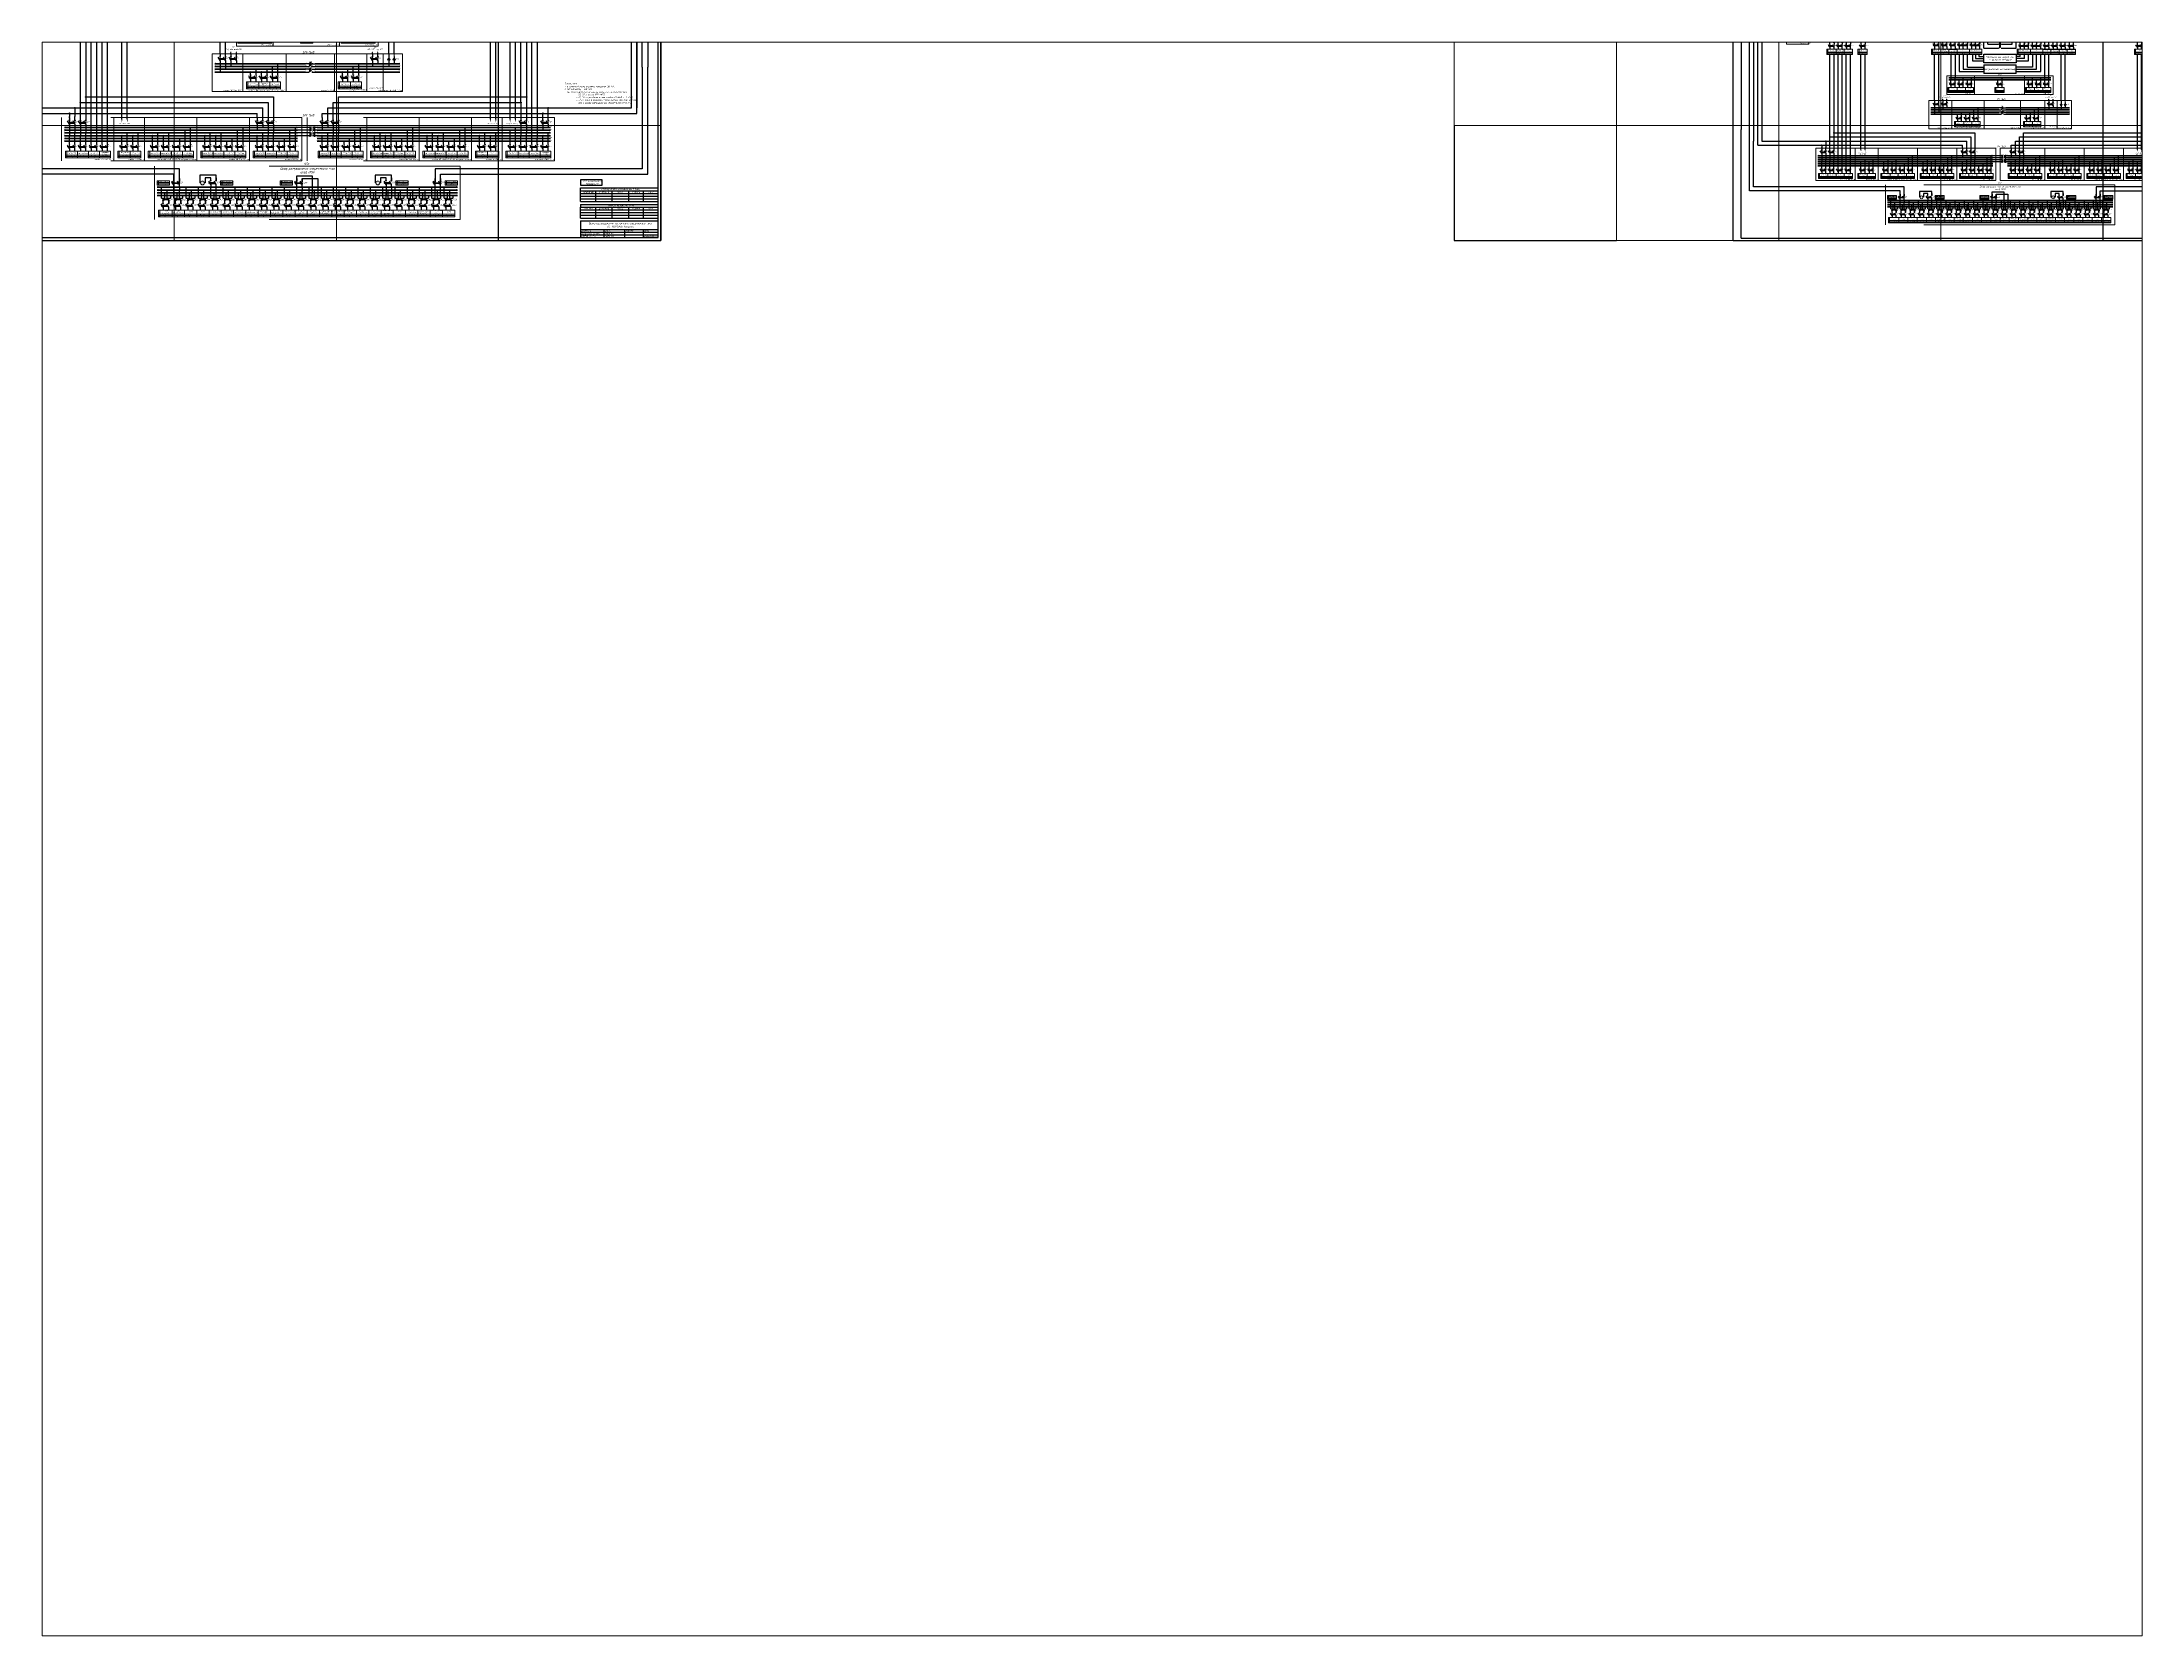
# Paper-space layout 'Лист2' of a CAD drawing. Header units: millimetres. Extents: x 26 to 231, y 20 to 176.
# The model-space entities are those that its viewports show. They can reach past a viewport. Long polylines and large blocks are cut down to what shows.
import ezdxf
from ezdxf.enums import TextEntityAlignment as Align

# ---------------------------------------------------------------- set-up
doc = ezdxf.new("R2010")
doc.units = ezdxf.units.MM
doc.linetypes.add('JIS_02_0.7', pattern=[1.35, 0.75, -0.6])
doc.linetypes.add('JIS_02_1.0', pattern=[2, 1, -1])
doc.layers.add('Разрывы', color=10, linetype='Continuous')
doc.layers.add('Рамка', color=1, linetype='Continuous', plot=False)
doc.styles.add('eskdw', font='GOST_ANT.TTF', dxfattribs={"oblique": 10})
doc.styles.add('GOST', font='GOST_ANT.TTF', dxfattribs={"oblique": 10, "height": 2.5})
doc.styles.get("Standard").update_dxf_attribs({"font": 'GOST_ANT.TTF', "oblique": 10, "height": 2.5})
doc.styles.add('Гост', font='GOST_ANT.TTF', dxfattribs={"oblique": 10, "height": 1.4})
doc.styles.add('Шины', font='gost_1.ttf', dxfattribs={"oblique": 5, "height": 1.2})

msp = doc.modelspace()

# ---------------------------------------------------------------- hatches: boundary and pattern name
for points in [[(4418.6, 4171.6, 1), (4417.5, 4171.6, 1)], [(4426.1, 4175.3, 1), (4425, 4175.3, 1)], [(4433.6, 4171.6, 1), (4432.5, 4171.6, 1)], [(4441.1, 4175.3, 1), (4440, 4175.3, 1)], [(4448.6, 4171.6, 1), (4447.5, 4171.6, 1)], [(4456.1, 4175.3, 1), (4455, 4175.3, 1)], [(4475.6, 4171.6, 1), (4474.5, 4171.6, 1)], [(4483.1, 4175.3, 1), (4482, 4175.3, 1)], [(4610.3, 4171.6, 1), (4609.1, 4171.6, 1)], [(4617.8, 4175.3, 1), (4616.6, 4175.3, 1)], [(4625.3, 4171.6, 1), (4624.1, 4171.6, 1)], [(4632.8, 4175.3, 1), (4631.6, 4175.3, 1)], [(4640.3, 4171.6, 1), (4639.1, 4171.6, 1)], [(4642.4, 4175.3, 1), (4641.2, 4175.3, 1)], [(4647.8, 4175.3, 1), (4646.6, 4175.3, 1)], [(4649.9, 4171.6, 1), (4648.7, 4171.6, 1)], [(4655.3, 4167.8, 1), (4654.1, 4167.8, 1)], [(4662.8, 4171.6, 1), (4661.6, 4171.6, 1)], [(4670.3, 4175.3, 1), (4669.1, 4175.3, 1)], [(4677.8, 4167.8, 1), (4676.6, 4167.8, 1)], [(4685.3, 4171.6, 1), (4684.1, 4171.6, 1)], [(4692.8, 4175.3, 1), (4691.6, 4175.3, 1)], [(4700.3, 4175.3, 1), (4699.1, 4175.3, 1)], [(4707.8, 4171.6, 1), (4706.6, 4171.6, 1)], [(4715.3, 4167.8, 1), (4714.1, 4167.8, 1)], [(4744.6, 4167.8, 1), (4743.4, 4167.8, 1)], [(4752.1, 4171.6, 1), (4750.9, 4171.6, 1)], [(4759.6, 4175.3, 1), (4758.4, 4175.3, 1)], [(4767.1, 4167.8, 1), (4765.9, 4167.8, 1)], [(4774.6, 4171.6, 1), (4773.4, 4171.6, 1)], [(4782.1, 4175.3, 1), (4780.9, 4175.3, 1)], [(4789.6, 4167.8, 1), (4788.4, 4167.8, 1)], [(4797.1, 4171.6, 1), (4795.9, 4171.6, 1)], [(4804.6, 4175.3, 1), (4803.4, 4175.3, 1)], [(4810, 4171.6, 1), (4808.8, 4171.6, 1)], [(4812.1, 4171.6, 1), (4810.9, 4171.6, 1)], [(4817.5, 4175.3, 1), (4816.3, 4175.3, 1)], [(4819.6, 4175.3, 1), (4818.4, 4175.3, 1)], [(4827.1, 4171.6, 1), (4825.9, 4171.6, 1)], [(4832.3, 4175.3, 1), (4831.1, 4175.3, 1)], [(4834.6, 4175.3, 1), (4833.4, 4175.3, 1)], [(4839.8, 4171.6, 1), (4838.6, 4171.6, 1)], [(4842.1, 4171.6, 1), (4840.9, 4171.6, 1)], [(4846.7, 4175.3, 1), (4845.5, 4175.3, 1)], [(4849.6, 4175.3, 1), (4848.4, 4175.3, 1)], [(4854.2, 4171.6, 1), (4853, 4171.6, 1)], [(4857.1, 4171.6, 1), (4855.9, 4171.6, 1)], [(4864.6, 4175.3, 1), (4863.4, 4175.3, 1)], [(4981.6, 4171.6, 1), (4980.5, 4171.6, 1)], [(4989.1, 4175.3, 1), (4988, 4175.3, 1)], [(5008.7, 4171.6, 1), (5007.6, 4171.6, 1)], [(1500.8, 4116.2, 1), (1499.4, 4116.2, 1)], [(1500.8, 4116.2, 1), (1499.4, 4116.2, 1)], [(1576.8, 4116.2, 1), (1575.4, 4116.2, 1)], [(1576.8, 4116.2, 1), (1575.4, 4116.2, 1)], [(1724.8, 4116.2, 1), (1723.4, 4116.2, 1)], [(1724.8, 4116.2, 1), (1723.4, 4116.2, 1)], [(1759.8, 4116.2, 1), (1758.4, 4116.2, 1)], [(1759.8, 4116.2, 1), (1758.4, 4116.2, 1)], [(1789.8, 4116.2, 1), (1788.4, 4116.2, 1)], [(1789.8, 4116.2, 1), (1788.4, 4116.2, 1)], [(1470.8, 4101.2, 1), (1469.4, 4101.2, 1)], [(1470.8, 4101.2, 1), (1469.4, 4101.2, 1)], [(1470.8, 4101.2, 1), (1469.4, 4101.2, 1)], [(1470.8, 4101.2, 1), (1469.4, 4101.2, 1)], [(1480.8, 4106.2, 1), (1479.4, 4106.2, 1)], [(1480.8, 4106.2, 1), (1479.4, 4106.2, 1)], [(1480.8, 4106.2, 1), (1479.4, 4106.2, 1)], [(1480.8, 4106.2, 1), (1479.4, 4106.2, 1)], [(1490.8, 4111.2, 1), (1489.4, 4111.2, 1)], [(1490.8, 4111.2, 1), (1489.4, 4111.2, 1)], [(1490.8, 4111.2, 1), (1489.4, 4111.2, 1)], [(1526.8, 4101.2, 1), (1525.4, 4101.2, 1)], [(1526.8, 4101.2, 1), (1525.4, 4101.2, 1)], [(1526.8, 4101.2, 1), (1525.4, 4101.2, 1)], [(1536.8, 4106.2, 1), (1535.4, 4106.2, 1)], [(1536.8, 4106.2, 1), (1535.4, 4106.2, 1)], [(1546.8, 4101.2, 1), (1545.4, 4101.2, 1)], [(1546.8, 4101.2, 1), (1545.4, 4101.2, 1)], [(1546.8, 4101.2, 1), (1545.4, 4101.2, 1)], [(1556.8, 4106.2, 1), (1555.4, 4106.2, 1)], [(1556.8, 4106.2, 1), (1555.4, 4106.2, 1)], [(1566.8, 4111.2, 1), (1565.4, 4111.2, 1)], [(1566.8, 4111.2, 1), (1565.4, 4111.2, 1)], [(1566.8, 4111.2, 1), (1565.4, 4111.2, 1)], [(1694.8, 4101.2, 1), (1693.4, 4101.2, 1)], [(1694.8, 4101.2, 1), (1693.4, 4101.2, 1)], [(1694.8, 4101.2, 1), (1693.4, 4101.2, 1)], [(1704.8, 4106.2, 1), (1703.4, 4106.2, 1)], [(1704.8, 4106.2, 1), (1703.4, 4106.2, 1)], [(1714.8, 4111.2, 1), (1713.4, 4111.2, 1)], [(1714.8, 4111.2, 1), (1713.4, 4111.2, 1)], [(1714.8, 4111.2, 1), (1713.4, 4111.2, 1)], [(1749.8, 4111.2, 1), (1748.4, 4111.2, 1)], [(1749.8, 4111.2, 1), (1748.4, 4111.2, 1)], [(1749.8, 4111.2, 1), (1748.4, 4111.2, 1)], [(1779.8, 4111.2, 1), (1778.4, 4111.2, 1)], [(1779.8, 4111.2, 1), (1778.4, 4111.2, 1)], [(1779.8, 4111.2, 1), (1778.4, 4111.2, 1)], [(4640.3, 4086.6, 1), (4639.2, 4086.6, 1)], [(4640.3, 4086.6, 1), (4639.2, 4086.6, 1)], [(4640.3, 4086.6, 1), (4639.2, 4086.6, 1)], [(4647.8, 4090.4, 1), (4646.7, 4090.4, 1)], [(4647.8, 4090.4, 1), (4646.7, 4090.4, 1)], [(4655.3, 4086.6, 1), (4654.2, 4086.6, 1)], [(4655.3, 4086.6, 1), (4654.2, 4086.6, 1)], [(4655.3, 4086.6, 1), (4654.2, 4086.6, 1)], [(4662.8, 4090.4, 1), (4661.7, 4090.4, 1)], [(4662.8, 4090.4, 1), (4661.7, 4090.4, 1)], [(4670.3, 4086.6, 1), (4669.2, 4086.6, 1)], [(4670.3, 4086.6, 1), (4669.2, 4086.6, 1)], [(4670.3, 4086.6, 1), (4669.2, 4086.6, 1)], [(4677.8, 4090.4, 1), (4676.7, 4090.4, 1)], [(4677.8, 4090.4, 1), (4676.7, 4090.4, 1)], [(4726.3, 4086.6, 1), (4725.2, 4086.6, 1)], [(4726.3, 4086.6, 1), (4725.2, 4086.6, 1)], [(4726.3, 4086.6, 1), (4725.2, 4086.6, 1)], [(4733.8, 4090.4, 1), (4732.7, 4090.4, 1)], [(4733.8, 4090.4, 1), (4732.7, 4090.4, 1)], [(4782, 4086.6, 1), (4781, 4086.6, 1)], [(4782, 4086.6, 1), (4781, 4086.6, 1)], [(4782, 4086.6, 1), (4781, 4086.6, 1)], [(4789.5, 4090.4, 1), (4788.5, 4090.4, 1)], [(4789.5, 4090.4, 1), (4788.5, 4090.4, 1)], [(4797, 4086.6, 1), (4796, 4086.6, 1)], [(4797, 4086.6, 1), (4796, 4086.6, 1)], [(4797, 4086.6, 1), (4796, 4086.6, 1)], [(4804.5, 4090.4, 1), (4803.5, 4090.4, 1)], [(4804.5, 4090.4, 1), (4803.5, 4090.4, 1)], [(4812, 4086.6, 1), (4811, 4086.6, 1)], [(4812, 4086.6, 1), (4811, 4086.6, 1)], [(4812, 4086.6, 1), (4811, 4086.6, 1)], [(4819.5, 4090.4, 1), (4818.5, 4090.4, 1)], [(4819.5, 4090.4, 1), (4818.5, 4090.4, 1)], [(1215, 4045.5, 1), (1213.6, 4045.5, 1)], [(1215, 4045.5, 1), (1213.6, 4045.5, 1)], [(1215, 4045.5, 1), (1213.6, 4045.5, 1)], [(1225, 4055.5, 1), (1223.6, 4055.5, 1)], [(1225, 4055.5, 1), (1223.6, 4055.5, 1)], [(1225, 4055.5, 1), (1223.6, 4055.5, 1)], [(2021.8, 4045.5, 1), (2020.4, 4045.5, 1)], [(2021.8, 4045.5, 1), (2020.4, 4045.5, 1)], [(2021.8, 4045.5, 1), (2020.4, 4045.5, 1)], [(2031.8, 4055.5, 1), (2030.4, 4055.5, 1)], [(2031.8, 4055.5, 1), (2030.4, 4055.5, 1)], [(2031.8, 4055.5, 1), (2030.4, 4055.5, 1)], [(1195, 4025.5, 1), (1193.6, 4025.5, 1)], [(1195, 4025.5, 1), (1193.6, 4025.5, 1)], [(1195, 4025.5, 1), (1193.6, 4025.5, 1)], [(1205, 4035.5, 1), (1203.6, 4035.5, 1)], [(1205, 4035.5, 1), (1203.6, 4035.5, 1)], [(1205, 4035.5, 1), (1203.6, 4035.5, 1)], [(1205, 3999.6, 1), (1203.6, 3999.6, 1)], [(1205, 3999.6, 1), (1203.6, 3999.6, 1)], [(1417, 3999.6, 1), (1415.6, 3999.6, 1)], [(1417, 3999.6, 1), (1415.6, 3999.6, 1)], [(1513, 3999.6, 1), (1511.6, 3999.6, 1)], [(1513, 3999.6, 1), (1511.6, 3999.6, 1)], [(1548.9, 3999.6, 1), (1547.5, 3999.6, 1)], [(1548.9, 3999.6, 1), (1547.5, 3999.6, 1)], [(1608.9, 3999.6, 1), (1607.5, 3999.6, 1)], [(1608.9, 3999.6, 1), (1607.5, 3999.6, 1)], [(1641.6, 3999.6, 1), (1640.2, 3999.6, 1)], [(1641.6, 3999.6, 1), (1640.2, 3999.6, 1)], [(1641.6, 3999.6, 1), (1640.2, 3999.6, 1)], [(1667.9, 3999.6, 1), (1666.5, 3999.6, 1)], [(1667.9, 3999.6, 1), (1666.5, 3999.6, 1)], [(1727.9, 3999.6, 1), (1726.5, 3999.6, 1)], [(1727.9, 3999.6, 1), (1726.5, 3999.6, 1)], [(1823.9, 3999.6, 1), (1822.5, 3999.6, 1)], [(1823.9, 3999.6, 1), (1822.5, 3999.6, 1)], [(1919.9, 3999.6, 1), (1918.5, 3999.6, 1)], [(1919.9, 3999.6, 1), (1918.5, 3999.6, 1)], [(2011.8, 3999.6, 1), (2010.4, 3999.6, 1)], [(2011.8, 3999.6, 1), (2010.4, 3999.6, 1)], [(2061.8, 4025.5, 1), (2060.4, 4025.5, 1)], [(2061.8, 4025.5, 1), (2060.4, 4025.5, 1)], [(2061.8, 4025.5, 1), (2060.4, 4025.5, 1)], [(2071.8, 4035.5, 1), (2070.4, 4035.5, 1)], [(2071.8, 4035.5, 1), (2070.4, 4035.5, 1)], [(2071.8, 4035.5, 1), (2070.4, 4035.5, 1)], [(2071.8, 3999.6, 1), (2070.4, 3999.6, 1)], [(2071.8, 3999.6, 1), (2070.4, 3999.6, 1)], [(4610.3, 4024.1, 1), (4609.2, 4024.1, 1)], [(4610.3, 4024.1, 1), (4609.2, 4024.1, 1)], [(4610.3, 4024.1, 1), (4609.2, 4024.1, 1)], [(4610.3, 4024.1, 1), (4609.2, 4024.1, 1)], [(4617.8, 4027.9, 1), (4616.7, 4027.9, 1)], [(4617.8, 4027.9, 1), (4616.7, 4027.9, 1)], [(4617.8, 4027.9, 1), (4616.7, 4027.9, 1)], [(4617.8, 4027.9, 1), (4616.7, 4027.9, 1)], [(4625.3, 4031.7, 1), (4624.2, 4031.7, 1)], [(4625.3, 4031.7, 1), (4624.2, 4031.7, 1)], [(4625.3, 4031.7, 1), (4624.2, 4031.7, 1)], [(4632.8, 4035.4, 1), (4631.7, 4035.4, 1)], [(4632.8, 4035.4, 1), (4631.7, 4035.4, 1)], [(4652.3, 4024.2, 1), (4651.2, 4024.2, 1)], [(4652.3, 4024.2, 1), (4651.2, 4024.2, 1)], [(4652.3, 4024.2, 1), (4651.2, 4024.2, 1)], [(4659.8, 4027.9, 1), (4658.7, 4027.9, 1)], [(4659.8, 4027.9, 1), (4658.7, 4027.9, 1)], [(4667.3, 4024.2, 1), (4666.2, 4024.2, 1)], [(4667.3, 4024.2, 1), (4666.2, 4024.2, 1)], [(4667.3, 4024.2, 1), (4666.2, 4024.2, 1)], [(4674.8, 4027.9, 1), (4673.7, 4027.9, 1)], [(4674.8, 4027.9, 1), (4673.7, 4027.9, 1)], [(4682.3, 4031.7, 1), (4681.2, 4031.7, 1)], [(4682.3, 4031.7, 1), (4681.2, 4031.7, 1)], [(4682.3, 4031.7, 1), (4681.2, 4031.7, 1)], [(4689.8, 4035.4, 1), (4688.7, 4035.4, 1)], [(4689.8, 4035.4, 1), (4688.7, 4035.4, 1)], [(4778.3, 4024.2, 1), (4777.2, 4024.2, 1)], [(4778.3, 4024.2, 1), (4777.2, 4024.2, 1)], [(4778.3, 4024.2, 1), (4777.2, 4024.2, 1)], [(4785.8, 4027.9, 1), (4784.7, 4027.9, 1)], [(4785.8, 4027.9, 1), (4784.7, 4027.9, 1)], [(4793.3, 4031.7, 1), (4792.2, 4031.7, 1)], [(4793.3, 4031.7, 1), (4792.2, 4031.7, 1)], [(4793.3, 4031.7, 1), (4792.2, 4031.7, 1)], [(4800.8, 4035.4, 1), (4799.7, 4035.4, 1)], [(4800.8, 4035.4, 1), (4799.7, 4035.4, 1)], [(4819.5, 4031.7, 1), (4818.5, 4031.7, 1)], [(4819.5, 4031.7, 1), (4818.5, 4031.7, 1)], [(4819.5, 4031.7, 1), (4818.5, 4031.7, 1)], [(4827, 4035.4, 1), (4826, 4035.4, 1)], [(4827, 4035.4, 1), (4826, 4035.4, 1)], [(4842, 4031.7, 1), (4841, 4031.7, 1)], [(4842, 4031.7, 1), (4841, 4031.7, 1)], [(4842, 4031.7, 1), (4841, 4031.7, 1)], [(4849.5, 4035.4, 1), (4848.5, 4035.4, 1)], [(4849.5, 4035.4, 1), (4848.5, 4035.4, 1)], [(1195, 3994.6, 1), (1193.6, 3994.6, 1)], [(1195, 3994.6, 1), (1193.6, 3994.6, 1)], [(1195, 3994.6, 1), (1193.6, 3994.6, 1)], [(1215, 3984.6, 1), (1213.6, 3984.6, 1)], [(1215, 3984.6, 1), (1213.6, 3984.6, 1)], [(1215, 3984.6, 1), (1213.6, 3984.6, 1)], [(1225, 3989.6, 1), (1223.6, 3989.6, 1)], [(1225, 3989.6, 1), (1223.6, 3989.6, 1)], [(1235, 3974.6, 1), (1233.6, 3974.6, 1)], [(1235, 3974.6, 1), (1233.6, 3974.6, 1)], [(1235, 3974.6, 1), (1233.6, 3974.6, 1)], [(1245, 3979.6, 1), (1243.6, 3979.6, 1)], [(1245, 3979.6, 1), (1243.6, 3979.6, 1)], [(1255, 3984.6, 1), (1253.6, 3984.6, 1)], [(1255, 3984.6, 1), (1253.6, 3984.6, 1)], [(1255, 3984.6, 1), (1253.6, 3984.6, 1)], [(1265, 3989.6, 1), (1263.6, 3989.6, 1)], [(1265, 3989.6, 1), (1263.6, 3989.6, 1)], [(1291, 3984.6, 1), (1289.6, 3984.6, 1)], [(1291, 3984.6, 1), (1289.6, 3984.6, 1)], [(1291, 3984.6, 1), (1289.6, 3984.6, 1)], [(1301, 3989.6, 1), (1299.6, 3989.6, 1)], [(1301, 3989.6, 1), (1299.6, 3989.6, 1)], [(1311, 3984.6, 1), (1309.6, 3984.6, 1)], [(1311, 3984.6, 1), (1309.6, 3984.6, 1)], [(1311, 3984.6, 1), (1309.6, 3984.6, 1)], [(1321, 3989.6, 1), (1319.6, 3989.6, 1)], [(1321, 3989.6, 1), (1319.6, 3989.6, 1)], [(1347, 3984.6, 1), (1345.6, 3984.6, 1)], [(1347, 3984.6, 1), (1345.6, 3984.6, 1)], [(1347, 3984.6, 1), (1345.6, 3984.6, 1)], [(1357, 3989.6, 1), (1355.6, 3989.6, 1)], [(1357, 3989.6, 1), (1355.6, 3989.6, 1)], [(1367, 3984.6, 1), (1365.6, 3984.6, 1)], [(1367, 3984.6, 1), (1365.6, 3984.6, 1)], [(1367, 3984.6, 1), (1365.6, 3984.6, 1)], [(1377, 3989.6, 1), (1375.6, 3989.6, 1)], [(1377, 3989.6, 1), (1375.6, 3989.6, 1)], [(1387, 3974.6, 1), (1385.6, 3974.6, 1)], [(1387, 3974.6, 1), (1385.6, 3974.6, 1)], [(1387, 3974.6, 1), (1385.6, 3974.6, 1)], [(1397, 3979.6, 1), (1395.6, 3979.6, 1)], [(1397, 3979.6, 1), (1395.6, 3979.6, 1)], [(1407, 3994.6, 1), (1405.6, 3994.6, 1)], [(1407, 3994.6, 1), (1405.6, 3994.6, 1)], [(1407, 3994.6, 1), (1405.6, 3994.6, 1)], [(1443, 3984.6, 1), (1441.6, 3984.6, 1)], [(1443, 3984.6, 1), (1441.6, 3984.6, 1)], [(1443, 3984.6, 1), (1441.6, 3984.6, 1)], [(1453, 3989.6, 1), (1451.6, 3989.6, 1)], [(1453, 3989.6, 1), (1451.6, 3989.6, 1)], [(1463, 3984.6, 1), (1461.6, 3984.6, 1)], [(1463, 3984.6, 1), (1461.6, 3984.6, 1)], [(1463, 3984.6, 1), (1461.6, 3984.6, 1)], [(1473, 3989.6, 1), (1471.6, 3989.6, 1)], [(1473, 3989.6, 1), (1471.6, 3989.6, 1)], [(1483, 3974.6, 1), (1481.6, 3974.6, 1)], [(1483, 3974.6, 1), (1481.6, 3974.6, 1)], [(1483, 3974.6, 1), (1481.6, 3974.6, 1)], [(1493, 3979.6, 1), (1491.6, 3979.6, 1)], [(1493, 3979.6, 1), (1491.6, 3979.6, 1)], [(1503, 3994.6, 1), (1501.6, 3994.6, 1)], [(1503, 3994.6, 1), (1501.6, 3994.6, 1)], [(1503, 3994.6, 1), (1501.6, 3994.6, 1)], [(1538.9, 3994.6, 1), (1537.5, 3994.6, 1)], [(1538.9, 3994.6, 1), (1537.5, 3994.6, 1)], [(1538.9, 3994.6, 1), (1537.5, 3994.6, 1)], [(1538.9, 3984.6, 1), (1537.5, 3984.6, 1)], [(1538.9, 3984.6, 1), (1537.5, 3984.6, 1)], [(1538.9, 3984.6, 1), (1537.5, 3984.6, 1)], [(1548.9, 3989.6, 1), (1547.5, 3989.6, 1)], [(1548.9, 3989.6, 1), (1547.5, 3989.6, 1)], [(1558.9, 3984.6, 1), (1557.5, 3984.6, 1)], [(1558.9, 3984.6, 1), (1557.5, 3984.6, 1)], [(1558.9, 3984.6, 1), (1557.5, 3984.6, 1)], [(1558.9, 3984.6, 1), (1557.5, 3984.6, 1)], [(1558.9, 3984.6, 1), (1557.5, 3984.6, 1)], [(1558.9, 3984.6, 1), (1557.5, 3984.6, 1)], [(1558.9, 3984.6, 1), (1557.5, 3984.6, 1)], [(1558.9, 3984.6, 1), (1557.5, 3984.6, 1)], [(1558.9, 3984.6, 1), (1557.5, 3984.6, 1)], [(1568.9, 3989.6, 1), (1567.5, 3989.6, 1)], [(1568.9, 3989.6, 1), (1567.5, 3989.6, 1)], [(1568.9, 3989.6, 1), (1567.5, 3989.6, 1)], [(1568.9, 3989.6, 1), (1567.5, 3989.6, 1)], [(1568.9, 3989.6, 1), (1567.5, 3989.6, 1)], [(1568.9, 3989.6, 1), (1567.5, 3989.6, 1)], [(1578.9, 3974.6, 1), (1577.5, 3974.6, 1)], [(1578.9, 3974.6, 1), (1577.5, 3974.6, 1)], [(1578.9, 3974.6, 1), (1577.5, 3974.6, 1)], [(1588.9, 3979.6, 1), (1587.5, 3979.6, 1)], [(1588.9, 3979.6, 1), (1587.5, 3979.6, 1)], [(1598.9, 3994.6, 1), (1597.5, 3994.6, 1)], [(1598.9, 3994.6, 1), (1597.5, 3994.6, 1)], [(1598.9, 3994.6, 1), (1597.5, 3994.6, 1)], [(1641.6, 3994.6, 1), (1640.2, 3994.6, 1)], [(1641.6, 3994.6, 1), (1640.2, 3994.6, 1)], [(1641.6, 3994.6, 1), (1640.2, 3994.6, 1)], [(1641.6, 3989.6, 1), (1640.2, 3989.6, 1)], [(1641.6, 3989.6, 1), (1640.2, 3989.6, 1)], [(1641.6, 3989.6, 1), (1640.2, 3989.6, 1)], [(1641.6, 3984.6, 1), (1640.2, 3984.6, 1)], [(1641.6, 3984.6, 1), (1640.2, 3984.6, 1)], [(1641.6, 3984.6, 1), (1640.2, 3984.6, 1)], [(1657.9, 3994.6, 1), (1656.5, 3994.6, 1)], [(1657.9, 3994.6, 1), (1656.5, 3994.6, 1)], [(1657.9, 3994.6, 1), (1656.5, 3994.6, 1)], [(1657.9, 3984.6, 1), (1656.5, 3984.6, 1)], [(1657.9, 3984.6, 1), (1656.5, 3984.6, 1)], [(1657.9, 3984.6, 1), (1656.5, 3984.6, 1)], [(1667.9, 3989.6, 1), (1666.5, 3989.6, 1)], [(1667.9, 3989.6, 1), (1666.5, 3989.6, 1)], [(1677.9, 3984.6, 1), (1676.5, 3984.6, 1)], [(1677.9, 3984.6, 1), (1676.5, 3984.6, 1)], [(1677.9, 3984.6, 1), (1676.5, 3984.6, 1)], [(1677.9, 3984.6, 1), (1676.5, 3984.6, 1)], [(1677.9, 3984.6, 1), (1676.5, 3984.6, 1)], [(1677.9, 3984.6, 1), (1676.5, 3984.6, 1)], [(1687.9, 3989.6, 1), (1686.5, 3989.6, 1)], [(1687.9, 3989.6, 1), (1686.5, 3989.6, 1)], [(1687.9, 3989.6, 1), (1686.5, 3989.6, 1)], [(1687.9, 3989.6, 1), (1686.5, 3989.6, 1)], [(1697.9, 3974.6, 1), (1696.5, 3974.6, 1)], [(1697.9, 3974.6, 1), (1696.5, 3974.6, 1)], [(1697.9, 3974.6, 1), (1696.5, 3974.6, 1)], [(1707.9, 3979.6, 1), (1706.5, 3979.6, 1)], [(1707.9, 3979.6, 1), (1706.5, 3979.6, 1)], [(1717.9, 3994.6, 1), (1716.5, 3994.6, 1)], [(1717.9, 3994.6, 1), (1716.5, 3994.6, 1)], [(1717.9, 3994.6, 1), (1716.5, 3994.6, 1)], [(1753.9, 3984.6, 1), (1752.5, 3984.6, 1)], [(1753.9, 3984.6, 1), (1752.5, 3984.6, 1)], [(1753.9, 3984.6, 1), (1752.5, 3984.6, 1)], [(1763.9, 3989.6, 1), (1762.5, 3989.6, 1)], [(1763.9, 3989.6, 1), (1762.5, 3989.6, 1)], [(1773.9, 3984.6, 1), (1772.5, 3984.6, 1)], [(1773.9, 3984.6, 1), (1772.5, 3984.6, 1)], [(1773.9, 3984.6, 1), (1772.5, 3984.6, 1)], [(1783.9, 3989.6, 1), (1782.5, 3989.6, 1)], [(1783.9, 3989.6, 1), (1782.5, 3989.6, 1)], [(1793.9, 3974.6, 1), (1792.5, 3974.6, 1)], [(1793.9, 3974.6, 1), (1792.5, 3974.6, 1)], [(1793.9, 3974.6, 1), (1792.5, 3974.6, 1)], [(1803.9, 3979.6, 1), (1802.5, 3979.6, 1)], [(1803.9, 3979.6, 1), (1802.5, 3979.6, 1)], [(1813.9, 3994.6, 1), (1812.5, 3994.6, 1)], [(1813.9, 3994.6, 1), (1812.5, 3994.6, 1)], [(1813.9, 3994.6, 1), (1812.5, 3994.6, 1)], [(1849.9, 3984.6, 1), (1848.5, 3984.6, 1)], [(1849.9, 3984.6, 1), (1848.5, 3984.6, 1)], [(1849.9, 3984.6, 1), (1848.5, 3984.6, 1)], [(1859.9, 3989.6, 1), (1858.5, 3989.6, 1)], [(1859.9, 3989.6, 1), (1858.5, 3989.6, 1)], [(1869.9, 3984.6, 1), (1868.5, 3984.6, 1)], [(1869.9, 3984.6, 1), (1868.5, 3984.6, 1)], [(1869.9, 3984.6, 1), (1868.5, 3984.6, 1)], [(1879.9, 3989.6, 1), (1878.5, 3989.6, 1)], [(1879.9, 3989.6, 1), (1878.5, 3989.6, 1)], [(1889.9, 3974.6, 1), (1888.5, 3974.6, 1)], [(1889.9, 3974.6, 1), (1888.5, 3974.6, 1)], [(1889.9, 3974.6, 1), (1888.5, 3974.6, 1)], [(1899.9, 3979.6, 1), (1898.5, 3979.6, 1)], [(1899.9, 3979.6, 1), (1898.5, 3979.6, 1)], [(1909.9, 3994.6, 1), (1908.5, 3994.6, 1)], [(1909.9, 3994.6, 1), (1908.5, 3994.6, 1)], [(1909.9, 3994.6, 1), (1908.5, 3994.6, 1)], [(1945.8, 3984.6, 1), (1944.4, 3984.6, 1)], [(1945.8, 3984.6, 1), (1944.4, 3984.6, 1)], [(1945.8, 3984.6, 1), (1944.4, 3984.6, 1)], [(1955.8, 3989.6, 1), (1954.4, 3989.6, 1)], [(1955.8, 3989.6, 1), (1954.4, 3989.6, 1)], [(1965.8, 3984.6, 1), (1964.4, 3984.6, 1)], [(1965.8, 3984.6, 1), (1964.4, 3984.6, 1)], [(1965.8, 3984.6, 1), (1964.4, 3984.6, 1)], [(1975.8, 3989.6, 1), (1974.4, 3989.6, 1)], [(1975.8, 3989.6, 1), (1974.4, 3989.6, 1)], [(2001.8, 3994.6, 1), (2000.4, 3994.6, 1)], [(2001.8, 3994.6, 1), (2000.4, 3994.6, 1)], [(2001.8, 3994.6, 1), (2000.4, 3994.6, 1)], [(2021.8, 3984.6, 1), (2020.4, 3984.6, 1)], [(2021.8, 3984.6, 1), (2020.4, 3984.6, 1)], [(2021.8, 3984.6, 1), (2020.4, 3984.6, 1)], [(2021.8, 3984.6, 1), (2020.4, 3984.6, 1)], [(2021.8, 3984.6, 1), (2020.4, 3984.6, 1)], [(2021.8, 3984.6, 1), (2020.4, 3984.6, 1)], [(2031.8, 3989.6, 1), (2030.4, 3989.6, 1)], [(2031.8, 3989.6, 1), (2030.4, 3989.6, 1)], [(2031.8, 3989.6, 1), (2030.4, 3989.6, 1)], [(2031.8, 3989.6, 1), (2030.4, 3989.6, 1)], [(2041.8, 3974.6, 1), (2040.4, 3974.6, 1)], [(2041.8, 3974.6, 1), (2040.4, 3974.6, 1)], [(2041.8, 3974.6, 1), (2040.4, 3974.6, 1)], [(2051.8, 3979.6, 1), (2050.4, 3979.6, 1)], [(2051.8, 3979.6, 1), (2050.4, 3979.6, 1)], [(2061.8, 3994.6, 1), (2060.4, 3994.6, 1)], [(2061.8, 3994.6, 1), (2060.4, 3994.6, 1)], [(2061.8, 3994.6, 1), (2060.4, 3994.6, 1)], [(2061.8, 3984.6, 1), (2060.4, 3984.6, 1)], [(2061.8, 3984.6, 1), (2060.4, 3984.6, 1)], [(2061.8, 3984.6, 1), (2060.4, 3984.6, 1)], [(2071.8, 3989.6, 1), (2070.4, 3989.6, 1)], [(2071.8, 3989.6, 1), (2070.4, 3989.6, 1)], [(4403.5, 3967.4, 1), (4402.4, 3967.4, 1)], [(4403.5, 3967.4, 1), (4402.4, 3967.4, 1)], [(4403.5, 3967.4, 1), (4402.4, 3967.4, 1)], [(4411, 3974.9, 1), (4409.9, 3974.9, 1)], [(4411, 3974.9, 1), (4409.9, 3974.9, 1)], [(4411, 3974.9, 1), (4409.9, 3974.9, 1)], [(4418.5, 3982.4, 1), (4417.4, 3982.4, 1)], [(4418.5, 3982.4, 1), (4417.4, 3982.4, 1)], [(4418.5, 3982.4, 1), (4417.4, 3982.4, 1)], [(4426, 3989.9, 1), (4424.9, 3989.9, 1)], [(4426, 3989.9, 1), (4424.9, 3989.9, 1)], [(4426, 3989.9, 1), (4424.9, 3989.9, 1)], [(4403.5, 3944.2, 1), (4402.4, 3944.2, 1)], [(4403.5, 3944.2, 1), (4402.4, 3944.2, 1)], [(4403.5, 3944.2, 1), (4402.4, 3944.2, 1)], [(4411, 3948, 1), (4409.9, 3948, 1)], [(4411, 3948, 1), (4409.9, 3948, 1)], [(4418.5, 3936.7, 1), (4417.4, 3936.7, 1)], [(4418.5, 3936.7, 1), (4417.4, 3936.7, 1)], [(4418.5, 3936.7, 1), (4417.4, 3936.7, 1)], [(4426, 3940.5, 1), (4424.9, 3940.5, 1)], [(4426, 3940.5, 1), (4424.9, 3940.5, 1)], [(4433.5, 3929.2, 1), (4432.4, 3929.2, 1)], [(4433.5, 3929.2, 1), (4432.4, 3929.2, 1)], [(4433.5, 3929.2, 1), (4432.4, 3929.2, 1)], [(4441, 3933, 1), (4439.9, 3933, 1)], [(4441, 3933, 1), (4439.9, 3933, 1)], [(4448.5, 3936.7, 1), (4447.4, 3936.7, 1)], [(4448.5, 3936.7, 1), (4447.4, 3936.7, 1)], [(4448.5, 3936.7, 1), (4447.4, 3936.7, 1)], [(4456, 3940.5, 1), (4454.9, 3940.5, 1)], [(4456, 3940.5, 1), (4454.9, 3940.5, 1)], [(4475.4, 3936.7, 1), (4474.4, 3936.7, 1)], [(4475.4, 3936.7, 1), (4474.4, 3936.7, 1)], [(4475.4, 3936.7, 1), (4474.4, 3936.7, 1)], [(4482.9, 3940.5, 1), (4481.9, 3940.5, 1)], [(4482.9, 3940.5, 1), (4481.9, 3940.5, 1)], [(4490.4, 3936.7, 1), (4489.4, 3936.7, 1)], [(4490.4, 3936.7, 1), (4489.4, 3936.7, 1)], [(4490.4, 3936.7, 1), (4489.4, 3936.7, 1)], [(4497.9, 3940.5, 1), (4496.9, 3940.5, 1)], [(4497.9, 3940.5, 1), (4496.9, 3940.5, 1)], [(4517.4, 3936.7, 1), (4516.4, 3936.7, 1)], [(4517.4, 3936.7, 1), (4516.4, 3936.7, 1)], [(4517.4, 3936.7, 1), (4516.4, 3936.7, 1)], [(4524.9, 3940.5, 1), (4523.9, 3940.5, 1)], [(4524.9, 3940.5, 1), (4523.9, 3940.5, 1)], [(4532.4, 3936.7, 1), (4531.4, 3936.7, 1)], [(4532.4, 3936.7, 1), (4531.4, 3936.7, 1)], [(4532.4, 3936.7, 1), (4531.4, 3936.7, 1)], [(4539.9, 3940.5, 1), (4538.9, 3940.5, 1)], [(4539.9, 3940.5, 1), (4538.9, 3940.5, 1)], [(4547.4, 3929.2, 1), (4546.4, 3929.2, 1)], [(4547.4, 3929.2, 1), (4546.4, 3929.2, 1)], [(4547.4, 3929.2, 1), (4546.4, 3929.2, 1)], [(4554.9, 3933, 1), (4553.9, 3933, 1)], [(4554.9, 3933, 1), (4553.9, 3933, 1)], [(4562.4, 3944.2, 1), (4561.4, 3944.2, 1)], [(4562.4, 3944.2, 1), (4561.4, 3944.2, 1)], [(4562.4, 3944.2, 1), (4561.4, 3944.2, 1)], [(4569.9, 3948, 1), (4568.9, 3948, 1)], [(4569.9, 3948, 1), (4568.9, 3948, 1)], [(4589.4, 3936.7, 1), (4588.3, 3936.7, 1)], [(4589.4, 3936.7, 1), (4588.3, 3936.7, 1)], [(4589.4, 3936.7, 1), (4588.3, 3936.7, 1)], [(4596.9, 3940.5, 1), (4595.8, 3940.5, 1)], [(4596.9, 3940.5, 1), (4595.8, 3940.5, 1)], [(4604.4, 3936.7, 1), (4603.3, 3936.7, 1)], [(4604.4, 3936.7, 1), (4603.3, 3936.7, 1)], [(4604.4, 3936.7, 1), (4603.3, 3936.7, 1)], [(4611.9, 3940.5, 1), (4610.8, 3940.5, 1)], [(4611.9, 3940.5, 1), (4610.8, 3940.5, 1)], [(4619.4, 3929.2, 1), (4618.3, 3929.2, 1)], [(4619.4, 3929.2, 1), (4618.3, 3929.2, 1)], [(4619.4, 3929.2, 1), (4618.3, 3929.2, 1)], [(4626.9, 3933, 1), (4625.8, 3933, 1)], [(4626.9, 3933, 1), (4625.8, 3933, 1)], [(4634.4, 3944.2, 1), (4633.3, 3944.2, 1)], [(4634.4, 3944.2, 1), (4633.3, 3944.2, 1)], [(4634.4, 3944.2, 1), (4633.3, 3944.2, 1)], [(4641.9, 3948, 1), (4640.8, 3948, 1)], [(4641.9, 3948, 1), (4640.8, 3948, 1)], [(4661.4, 3944.2, 1), (4660.3, 3944.2, 1)], [(4661.4, 3944.2, 1), (4660.3, 3944.2, 1)], [(4661.4, 3944.2, 1), (4660.3, 3944.2, 1)], [(4661.4, 3936.7, 1), (4660.3, 3936.7, 1)], [(4661.4, 3936.7, 1), (4660.3, 3936.7, 1)], [(4661.4, 3936.7, 1), (4660.3, 3936.7, 1)], [(4668.9, 3948, 1), (4667.8, 3948, 1)], [(4668.9, 3948, 1), (4667.8, 3948, 1)], [(4668.9, 3940.5, 1), (4667.8, 3940.5, 1)], [(4668.9, 3940.5, 1), (4667.8, 3940.5, 1)], [(4676.4, 3936.7, 1), (4675.3, 3936.7, 1)], [(4676.4, 3936.7, 1), (4675.3, 3936.7, 1)], [(4676.4, 3936.7, 1), (4675.3, 3936.7, 1)], [(4676.4, 3936.7, 1), (4675.3, 3936.7, 1)], [(4676.4, 3936.7, 1), (4675.3, 3936.7, 1)], [(4676.4, 3936.7, 1), (4675.3, 3936.7, 1)], [(4676.4, 3936.7, 1), (4675.3, 3936.7, 1)], [(4676.4, 3936.7, 1), (4675.3, 3936.7, 1)], [(4676.4, 3936.7, 1), (4675.3, 3936.7, 1)], [(4683.9, 3940.5, 1), (4682.8, 3940.5, 1)], [(4683.9, 3940.5, 1), (4682.8, 3940.5, 1)], [(4683.9, 3940.5, 1), (4682.8, 3940.5, 1)], [(4683.9, 3940.5, 1), (4682.8, 3940.5, 1)], [(4683.9, 3940.5, 1), (4682.8, 3940.5, 1)], [(4683.9, 3940.5, 1), (4682.8, 3940.5, 1)], [(4691.4, 3929.2, 1), (4690.3, 3929.2, 1)], [(4691.4, 3929.2, 1), (4690.3, 3929.2, 1)], [(4691.4, 3929.2, 1), (4690.3, 3929.2, 1)], [(4698.9, 3933, 1), (4697.8, 3933, 1)], [(4698.9, 3933, 1), (4697.8, 3933, 1)], [(4706.4, 3944.2, 1), (4705.3, 3944.2, 1)], [(4706.4, 3944.2, 1), (4705.3, 3944.2, 1)], [(4706.4, 3944.2, 1), (4705.3, 3944.2, 1)], [(4713.9, 3948, 1), (4712.8, 3948, 1)], [(4713.9, 3948, 1), (4712.8, 3948, 1)], [(4738.3, 3948, 1), (4737.3, 3948, 1)], [(4738.3, 3948, 1), (4737.3, 3948, 1)], [(4738.3, 3948, 1), (4737.3, 3948, 1)], [(4738.3, 3944.2, 1), (4737.3, 3944.2, 1)], [(4738.3, 3944.2, 1), (4737.3, 3944.2, 1)], [(4738.3, 3944.2, 1), (4737.3, 3944.2, 1)], [(4738.3, 3940.5, 1), (4737.3, 3940.5, 1)], [(4738.3, 3940.5, 1), (4737.3, 3940.5, 1)], [(4738.3, 3940.5, 1), (4737.3, 3940.5, 1)], [(4738.3, 3936.7, 1), (4737.3, 3936.7, 1)], [(4738.3, 3936.7, 1), (4737.3, 3936.7, 1)], [(4738.3, 3936.7, 1), (4737.3, 3936.7, 1)], [(4750.6, 3944.2, 1), (4749.6, 3944.2, 1)], [(4750.6, 3944.2, 1), (4749.6, 3944.2, 1)], [(4750.6, 3944.2, 1), (4749.6, 3944.2, 1)], [(4750.6, 3936.7, 1), (4749.6, 3936.7, 1)], [(4750.6, 3936.7, 1), (4749.6, 3936.7, 1)], [(4750.6, 3936.7, 1), (4749.6, 3936.7, 1)], [(4758.1, 3948, 1), (4757.1, 3948, 1)], [(4758.1, 3948, 1), (4757.1, 3948, 1)], [(4758.1, 3940.5, 1), (4757.1, 3940.5, 1)], [(4758.1, 3940.5, 1), (4757.1, 3940.5, 1)], [(4765.6, 3936.7, 1), (4764.6, 3936.7, 1)], [(4765.6, 3936.7, 1), (4764.6, 3936.7, 1)], [(4765.6, 3936.7, 1), (4764.6, 3936.7, 1)], [(4765.6, 3936.7, 1), (4764.6, 3936.7, 1)], [(4765.6, 3936.7, 1), (4764.6, 3936.7, 1)], [(4765.6, 3936.7, 1), (4764.6, 3936.7, 1)], [(4773.1, 3940.5, 1), (4772.1, 3940.5, 1)], [(4773.1, 3940.5, 1), (4772.1, 3940.5, 1)], [(4773.1, 3940.5, 1), (4772.1, 3940.5, 1)], [(4773.1, 3940.5, 1), (4772.1, 3940.5, 1)], [(4780.6, 3929.2, 1), (4779.6, 3929.2, 1)], [(4780.6, 3929.2, 1), (4779.6, 3929.2, 1)], [(4780.6, 3929.2, 1), (4779.6, 3929.2, 1)], [(4788.1, 3933, 1), (4787.1, 3933, 1)], [(4788.1, 3933, 1), (4787.1, 3933, 1)], [(4795.6, 3944.2, 1), (4794.6, 3944.2, 1)], [(4795.6, 3944.2, 1), (4794.6, 3944.2, 1)], [(4795.6, 3944.2, 1), (4794.6, 3944.2, 1)], [(4803.1, 3948, 1), (4802.1, 3948, 1)], [(4803.1, 3948, 1), (4802.1, 3948, 1)], [(4822.6, 3936.7, 1), (4821.5, 3936.7, 1)], [(4822.6, 3936.7, 1), (4821.5, 3936.7, 1)], [(4822.6, 3936.7, 1), (4821.5, 3936.7, 1)], [(4830.1, 3940.5, 1), (4829, 3940.5, 1)], [(4830.1, 3940.5, 1), (4829, 3940.5, 1)], [(4837.6, 3936.7, 1), (4836.5, 3936.7, 1)], [(4837.6, 3936.7, 1), (4836.5, 3936.7, 1)], [(4837.6, 3936.7, 1), (4836.5, 3936.7, 1)], [(4845.1, 3940.5, 1), (4844, 3940.5, 1)], [(4845.1, 3940.5, 1), (4844, 3940.5, 1)], [(4852.6, 3929.2, 1), (4851.5, 3929.2, 1)], [(4852.6, 3929.2, 1), (4851.5, 3929.2, 1)], [(4852.6, 3929.2, 1), (4851.5, 3929.2, 1)], [(4860.1, 3933, 1), (4859, 3933, 1)], [(4860.1, 3933, 1), (4859, 3933, 1)], [(4867.6, 3944.2, 1), (4866.5, 3944.2, 1)], [(4867.6, 3944.2, 1), (4866.5, 3944.2, 1)], [(4867.6, 3944.2, 1), (4866.5, 3944.2, 1)], [(4875.1, 3948, 1), (4874, 3948, 1)], [(4875.1, 3948, 1), (4874, 3948, 1)], [(4894.6, 3936.7, 1), (4893.5, 3936.7, 1)], [(4894.6, 3936.7, 1), (4893.5, 3936.7, 1)], [(4894.6, 3936.7, 1), (4893.5, 3936.7, 1)], [(4902.1, 3940.5, 1), (4901, 3940.5, 1)], [(4902.1, 3940.5, 1), (4901, 3940.5, 1)], [(4909.6, 3936.7, 1), (4908.5, 3936.7, 1)], [(4909.6, 3936.7, 1), (4908.5, 3936.7, 1)], [(4909.6, 3936.7, 1), (4908.5, 3936.7, 1)], [(4917.1, 3940.5, 1), (4916, 3940.5, 1)], [(4917.1, 3940.5, 1), (4916, 3940.5, 1)], [(4924.6, 3929.2, 1), (4923.5, 3929.2, 1)], [(4924.6, 3929.2, 1), (4923.5, 3929.2, 1)], [(4924.6, 3929.2, 1), (4923.5, 3929.2, 1)], [(4932.1, 3933, 1), (4931, 3933, 1)], [(4932.1, 3933, 1), (4931, 3933, 1)], [(4939.6, 3944.2, 1), (4938.5, 3944.2, 1)], [(4939.6, 3944.2, 1), (4938.5, 3944.2, 1)], [(4939.6, 3944.2, 1), (4938.5, 3944.2, 1)], [(4947.1, 3948, 1), (4946, 3948, 1)], [(4947.1, 3948, 1), (4946, 3948, 1)], [(4966.6, 3936.7, 1), (4965.5, 3936.7, 1)], [(4966.6, 3936.7, 1), (4965.5, 3936.7, 1)], [(4966.6, 3936.7, 1), (4965.5, 3936.7, 1)], [(4974.1, 3940.5, 1), (4973, 3940.5, 1)], [(4974.1, 3940.5, 1), (4973, 3940.5, 1)], [(4981.6, 3936.7, 1), (4980.5, 3936.7, 1)], [(4981.6, 3936.7, 1), (4980.5, 3936.7, 1)], [(4981.6, 3936.7, 1), (4980.5, 3936.7, 1)], [(4989.1, 3940.5, 1), (4988, 3940.5, 1)], [(4989.1, 3940.5, 1), (4988, 3940.5, 1)], [(5008.5, 3944.2, 1), (5007.5, 3944.2, 1)], [(5008.5, 3944.2, 1), (5007.5, 3944.2, 1)], [(5008.5, 3944.2, 1), (5007.5, 3944.2, 1)], [(1363.8, 3890.1, 1), (1362.4, 3890.1, 1)], [(1363.8, 3890.1, 1), (1362.4, 3890.1, 1)], [(1373.8, 3885.1, 1), (1372.4, 3885.1, 1)], [(1373.8, 3885.1, 1), (1372.4, 3885.1, 1)], [(1386.3, 3890.1, 1), (1384.9, 3890.1, 1)], [(1386.3, 3890.1, 1), (1384.9, 3890.1, 1)], [(1396.3, 3885.1, 1), (1394.9, 3885.1, 1)], [(1396.3, 3885.1, 1), (1394.9, 3885.1, 1)], [(1408.8, 3890.1, 1), (1407.4, 3890.1, 1)], [(1408.8, 3890.1, 1), (1407.4, 3890.1, 1)], [(1418.8, 3885.1, 1), (1417.4, 3885.1, 1)], [(1418.8, 3885.1, 1), (1417.4, 3885.1, 1)], [(1431.3, 3890.1, 1), (1429.9, 3890.1, 1)], [(1431.3, 3890.1, 1), (1429.9, 3890.1, 1)], [(1441.3, 3885.1, 1), (1439.9, 3885.1, 1)], [(1441.3, 3885.1, 1), (1439.9, 3885.1, 1)], [(1453.8, 3890.1, 1), (1452.4, 3890.1, 1)], [(1453.8, 3890.1, 1), (1452.4, 3890.1, 1)], [(1463.8, 3885.1, 1), (1462.4, 3885.1, 1)], [(1463.8, 3885.1, 1), (1462.4, 3885.1, 1)], [(1476.3, 3890.1, 1), (1474.9, 3890.1, 1)], [(1476.3, 3890.1, 1), (1474.9, 3890.1, 1)], [(1486.3, 3885.1, 1), (1484.9, 3885.1, 1)], [(1486.3, 3885.1, 1), (1484.9, 3885.1, 1)], [(1498.8, 3890.1, 1), (1497.4, 3890.1, 1)], [(1498.8, 3890.1, 1), (1497.4, 3890.1, 1)], [(1508.8, 3885.1, 1), (1507.4, 3885.1, 1)], [(1508.8, 3885.1, 1), (1507.4, 3885.1, 1)], [(1521.3, 3890.1, 1), (1519.9, 3890.1, 1)], [(1521.3, 3890.1, 1), (1519.9, 3890.1, 1)], [(1531.3, 3885.1, 1), (1529.9, 3885.1, 1)], [(1531.3, 3885.1, 1), (1529.9, 3885.1, 1)], [(1543.8, 3890.1, 1), (1542.4, 3890.1, 1)], [(1543.8, 3890.1, 1), (1542.4, 3890.1, 1)], [(1553.8, 3885.1, 1), (1552.4, 3885.1, 1)], [(1553.8, 3885.1, 1), (1552.4, 3885.1, 1)], [(1566.3, 3890.1, 1), (1564.9, 3890.1, 1)], [(1566.3, 3890.1, 1), (1564.9, 3890.1, 1)], [(1576.3, 3885.1, 1), (1574.9, 3885.1, 1)], [(1576.3, 3885.1, 1), (1574.9, 3885.1, 1)], [(1588.8, 3890.1, 1), (1587.4, 3890.1, 1)], [(1588.8, 3890.1, 1), (1587.4, 3890.1, 1)], [(1598.8, 3885.1, 1), (1597.4, 3885.1, 1)], [(1598.8, 3885.1, 1), (1597.4, 3885.1, 1)], [(1611.3, 3890.1, 1), (1609.9, 3890.1, 1)], [(1611.3, 3890.1, 1), (1609.9, 3890.1, 1)], [(1621.3, 3885.1, 1), (1619.9, 3885.1, 1)], [(1621.3, 3885.1, 1), (1619.9, 3885.1, 1)], [(1633.8, 3890.1, 1), (1632.4, 3890.1, 1)], [(1633.8, 3890.1, 1), (1632.4, 3890.1, 1)], [(1643.8, 3885.1, 1), (1642.4, 3885.1, 1)], [(1643.8, 3885.1, 1), (1642.4, 3885.1, 1)], [(1656.3, 3890.1, 1), (1654.9, 3890.1, 1)], [(1656.3, 3890.1, 1), (1654.9, 3890.1, 1)], [(1666.3, 3885.1, 1), (1664.9, 3885.1, 1)], [(1666.3, 3885.1, 1), (1664.9, 3885.1, 1)], [(1678.8, 3890.1, 1), (1677.4, 3890.1, 1)], [(1678.8, 3890.1, 1), (1677.4, 3890.1, 1)], [(1688.8, 3885.1, 1), (1687.4, 3885.1, 1)], [(1688.8, 3885.1, 1), (1687.4, 3885.1, 1)], [(1701.3, 3890.1, 1), (1699.9, 3890.1, 1)], [(1701.3, 3890.1, 1), (1699.9, 3890.1, 1)], [(1711.3, 3885.1, 1), (1709.9, 3885.1, 1)], [(1711.3, 3885.1, 1), (1709.9, 3885.1, 1)], [(1723.8, 3890.1, 1), (1722.4, 3890.1, 1)], [(1723.8, 3890.1, 1), (1722.4, 3890.1, 1)], [(1733.8, 3885.1, 1), (1732.4, 3885.1, 1)], [(1733.8, 3885.1, 1), (1732.4, 3885.1, 1)], [(1746.3, 3890.1, 1), (1744.9, 3890.1, 1)], [(1746.3, 3890.1, 1), (1744.9, 3890.1, 1)], [(1756.3, 3885.1, 1), (1754.9, 3885.1, 1)], [(1756.3, 3885.1, 1), (1754.9, 3885.1, 1)], [(1768.8, 3890.1, 1), (1767.4, 3890.1, 1)], [(1768.8, 3890.1, 1), (1767.4, 3890.1, 1)], [(1778.8, 3885.1, 1), (1777.4, 3885.1, 1)], [(1778.8, 3885.1, 1), (1777.4, 3885.1, 1)], [(1791.3, 3890.1, 1), (1789.9, 3890.1, 1)], [(1791.3, 3890.1, 1), (1789.9, 3890.1, 1)], [(1801.3, 3885.1, 1), (1799.9, 3885.1, 1)], [(1801.3, 3885.1, 1), (1799.9, 3885.1, 1)], [(1813.8, 3890.1, 1), (1812.4, 3890.1, 1)], [(1813.8, 3890.1, 1), (1812.4, 3890.1, 1)], [(1823.8, 3885.1, 1), (1822.4, 3885.1, 1)], [(1823.8, 3885.1, 1), (1822.4, 3885.1, 1)], [(1836.3, 3890.1, 1), (1834.9, 3890.1, 1)], [(1836.3, 3890.1, 1), (1834.9, 3890.1, 1)], [(1846.3, 3885.1, 1), (1844.9, 3885.1, 1)], [(1846.3, 3885.1, 1), (1844.9, 3885.1, 1)], [(1858.8, 3890.1, 1), (1857.4, 3890.1, 1)], [(1858.8, 3890.1, 1), (1857.4, 3890.1, 1)], [(1868.8, 3885.1, 1), (1867.4, 3885.1, 1)], [(1868.8, 3885.1, 1), (1867.4, 3885.1, 1)], [(1881.3, 3890.1, 1), (1879.9, 3890.1, 1)], [(1881.3, 3890.1, 1), (1879.9, 3890.1, 1)], [(1891.3, 3885.1, 1), (1889.9, 3885.1, 1)], [(1891.3, 3885.1, 1), (1889.9, 3885.1, 1)], [(1366.8, 3865.8, 1), (1365.4, 3865.8, 1)], [(1366.8, 3865.8, 1), (1365.4, 3865.8, 1)], [(1366.8, 3865.8, 1), (1365.4, 3865.8, 1)], [(1369.8, 3880.1, 1), (1368.4, 3880.1, 1)], [(1369.8, 3880.1, 1), (1368.4, 3880.1, 1)], [(1376.8, 3865.8, 1), (1375.4, 3865.8, 1)], [(1376.8, 3865.8, 1), (1375.4, 3865.8, 1)], [(1376.8, 3865.8, 1), (1375.4, 3865.8, 1)], [(1379.8, 3875.1, 1), (1378.4, 3875.1, 1)], [(1379.8, 3875.1, 1), (1378.4, 3875.1, 1)], [(1389.3, 3865.8, 1), (1387.9, 3865.8, 1)], [(1389.3, 3865.8, 1), (1387.9, 3865.8, 1)], [(1389.3, 3865.8, 1), (1387.9, 3865.8, 1)], [(1392.3, 3880.1, 1), (1390.9, 3880.1, 1)], [(1392.3, 3880.1, 1), (1390.9, 3880.1, 1)], [(1399.3, 3865.8, 1), (1397.9, 3865.8, 1)], [(1399.3, 3865.8, 1), (1397.9, 3865.8, 1)], [(1399.3, 3865.8, 1), (1397.9, 3865.8, 1)], [(1402.3, 3875.1, 1), (1400.9, 3875.1, 1)], [(1402.3, 3875.1, 1), (1400.9, 3875.1, 1)], [(1411.8, 3865.8, 1), (1410.4, 3865.8, 1)], [(1411.8, 3865.8, 1), (1410.4, 3865.8, 1)], [(1411.8, 3865.8, 1), (1410.4, 3865.8, 1)], [(1414.8, 3880.1, 1), (1413.4, 3880.1, 1)], [(1414.8, 3880.1, 1), (1413.4, 3880.1, 1)], [(1421.8, 3865.8, 1), (1420.4, 3865.8, 1)], [(1421.8, 3865.8, 1), (1420.4, 3865.8, 1)], [(1421.8, 3865.8, 1), (1420.4, 3865.8, 1)], [(1424.8, 3875.1, 1), (1423.4, 3875.1, 1)], [(1424.8, 3875.1, 1), (1423.4, 3875.1, 1)], [(1434.3, 3865.8, 1), (1432.9, 3865.8, 1)], [(1434.3, 3865.8, 1), (1432.9, 3865.8, 1)], [(1434.3, 3865.8, 1), (1432.9, 3865.8, 1)], [(1437.3, 3880.1, 1), (1435.9, 3880.1, 1)], [(1437.3, 3880.1, 1), (1435.9, 3880.1, 1)], [(1444.3, 3865.8, 1), (1442.9, 3865.8, 1)], [(1444.3, 3865.8, 1), (1442.9, 3865.8, 1)], [(1444.3, 3865.8, 1), (1442.9, 3865.8, 1)], [(1447.3, 3875.1, 1), (1445.9, 3875.1, 1)], [(1447.3, 3875.1, 1), (1445.9, 3875.1, 1)], [(1456.8, 3865.8, 1), (1455.4, 3865.8, 1)], [(1456.8, 3865.8, 1), (1455.4, 3865.8, 1)], [(1456.8, 3865.8, 1), (1455.4, 3865.8, 1)], [(1459.8, 3880.1, 1), (1458.4, 3880.1, 1)], [(1459.8, 3880.1, 1), (1458.4, 3880.1, 1)], [(1466.8, 3865.8, 1), (1465.4, 3865.8, 1)], [(1466.8, 3865.8, 1), (1465.4, 3865.8, 1)], [(1466.8, 3865.8, 1), (1465.4, 3865.8, 1)], [(1469.8, 3875.1, 1), (1468.4, 3875.1, 1)], [(1469.8, 3875.1, 1), (1468.4, 3875.1, 1)], [(1479.3, 3865.8, 1), (1477.9, 3865.8, 1)], [(1479.3, 3865.8, 1), (1477.9, 3865.8, 1)], [(1479.3, 3865.8, 1), (1477.9, 3865.8, 1)], [(1482.3, 3880.1, 1), (1480.9, 3880.1, 1)], [(1482.3, 3880.1, 1), (1480.9, 3880.1, 1)], [(1489.3, 3865.8, 1), (1487.9, 3865.8, 1)], [(1489.3, 3865.8, 1), (1487.9, 3865.8, 1)], [(1489.3, 3865.8, 1), (1487.9, 3865.8, 1)], [(1492.3, 3875.1, 1), (1490.9, 3875.1, 1)], [(1492.3, 3875.1, 1), (1490.9, 3875.1, 1)], [(1501.8, 3865.8, 1), (1500.4, 3865.8, 1)], [(1501.8, 3865.8, 1), (1500.4, 3865.8, 1)], [(1501.8, 3865.8, 1), (1500.4, 3865.8, 1)], [(1504.8, 3880.1, 1), (1503.4, 3880.1, 1)], [(1504.8, 3880.1, 1), (1503.4, 3880.1, 1)], [(1511.8, 3865.8, 1), (1510.4, 3865.8, 1)], [(1511.8, 3865.8, 1), (1510.4, 3865.8, 1)], [(1511.8, 3865.8, 1), (1510.4, 3865.8, 1)], [(1514.8, 3875.1, 1), (1513.4, 3875.1, 1)], [(1514.8, 3875.1, 1), (1513.4, 3875.1, 1)], [(1524.3, 3865.8, 1), (1522.9, 3865.8, 1)], [(1524.3, 3865.8, 1), (1522.9, 3865.8, 1)], [(1524.3, 3865.8, 1), (1522.9, 3865.8, 1)], [(1527.3, 3880.1, 1), (1525.9, 3880.1, 1)], [(1527.3, 3880.1, 1), (1525.9, 3880.1, 1)], [(1534.3, 3865.8, 1), (1532.9, 3865.8, 1)], [(1534.3, 3865.8, 1), (1532.9, 3865.8, 1)], [(1534.3, 3865.8, 1), (1532.9, 3865.8, 1)], [(1537.3, 3875.1, 1), (1535.9, 3875.1, 1)], [(1537.3, 3875.1, 1), (1535.9, 3875.1, 1)], [(1546.8, 3865.8, 1), (1545.4, 3865.8, 1)], [(1546.8, 3865.8, 1), (1545.4, 3865.8, 1)], [(1546.8, 3865.8, 1), (1545.4, 3865.8, 1)], [(1549.8, 3880.1, 1), (1548.4, 3880.1, 1)], [(1549.8, 3880.1, 1), (1548.4, 3880.1, 1)], [(1556.8, 3865.8, 1), (1555.4, 3865.8, 1)], [(1556.8, 3865.8, 1), (1555.4, 3865.8, 1)], [(1556.8, 3865.8, 1), (1555.4, 3865.8, 1)], [(1559.8, 3875.1, 1), (1558.4, 3875.1, 1)], [(1559.8, 3875.1, 1), (1558.4, 3875.1, 1)], [(1569.3, 3865.8, 1), (1567.9, 3865.8, 1)], [(1569.3, 3865.8, 1), (1567.9, 3865.8, 1)], [(1569.3, 3865.8, 1), (1567.9, 3865.8, 1)], [(1572.3, 3880.1, 1), (1570.9, 3880.1, 1)], [(1572.3, 3880.1, 1), (1570.9, 3880.1, 1)], [(1579.3, 3865.8, 1), (1577.9, 3865.8, 1)], [(1579.3, 3865.8, 1), (1577.9, 3865.8, 1)], [(1579.3, 3865.8, 1), (1577.9, 3865.8, 1)], [(1582.3, 3875.1, 1), (1580.9, 3875.1, 1)], [(1582.3, 3875.1, 1), (1580.9, 3875.1, 1)], [(1591.8, 3865.8, 1), (1590.4, 3865.8, 1)], [(1591.8, 3865.8, 1), (1590.4, 3865.8, 1)], [(1591.8, 3865.8, 1), (1590.4, 3865.8, 1)], [(1594.8, 3880.1, 1), (1593.4, 3880.1, 1)], [(1594.8, 3880.1, 1), (1593.4, 3880.1, 1)], [(1601.8, 3865.8, 1), (1600.4, 3865.8, 1)], [(1601.8, 3865.8, 1), (1600.4, 3865.8, 1)], [(1601.8, 3865.8, 1), (1600.4, 3865.8, 1)], [(1604.8, 3875.1, 1), (1603.4, 3875.1, 1)], [(1604.8, 3875.1, 1), (1603.4, 3875.1, 1)], [(1614.3, 3865.8, 1), (1612.9, 3865.8, 1)], [(1614.3, 3865.8, 1), (1612.9, 3865.8, 1)], [(1614.3, 3865.8, 1), (1612.9, 3865.8, 1)], [(1617.3, 3880.1, 1), (1615.9, 3880.1, 1)], [(1617.3, 3880.1, 1), (1615.9, 3880.1, 1)], [(1624.3, 3865.8, 1), (1622.9, 3865.8, 1)], [(1624.3, 3865.8, 1), (1622.9, 3865.8, 1)], [(1624.3, 3865.8, 1), (1622.9, 3865.8, 1)], [(1627.3, 3875.1, 1), (1625.9, 3875.1, 1)], [(1627.3, 3875.1, 1), (1625.9, 3875.1, 1)], [(1636.8, 3865.8, 1), (1635.4, 3865.8, 1)], [(1636.8, 3865.8, 1), (1635.4, 3865.8, 1)], [(1636.8, 3865.8, 1), (1635.4, 3865.8, 1)], [(1639.8, 3880.1, 1), (1638.4, 3880.1, 1)], [(1639.8, 3880.1, 1), (1638.4, 3880.1, 1)], [(1646.8, 3865.8, 1), (1645.4, 3865.8, 1)], [(1646.8, 3865.8, 1), (1645.4, 3865.8, 1)], [(1646.8, 3865.8, 1), (1645.4, 3865.8, 1)], [(1649.8, 3875.1, 1), (1648.4, 3875.1, 1)], [(1649.8, 3875.1, 1), (1648.4, 3875.1, 1)], [(1659.3, 3865.8, 1), (1657.9, 3865.8, 1)], [(1659.3, 3865.8, 1), (1657.9, 3865.8, 1)], [(1659.3, 3865.8, 1), (1657.9, 3865.8, 1)], [(1662.3, 3880.1, 1), (1660.9, 3880.1, 1)], [(1662.3, 3880.1, 1), (1660.9, 3880.1, 1)], [(1669.3, 3865.8, 1), (1667.9, 3865.8, 1)], [(1669.3, 3865.8, 1), (1667.9, 3865.8, 1)], [(1669.3, 3865.8, 1), (1667.9, 3865.8, 1)], [(1672.3, 3875.1, 1), (1670.9, 3875.1, 1)], [(1672.3, 3875.1, 1), (1670.9, 3875.1, 1)], [(1681.8, 3865.8, 1), (1680.4, 3865.8, 1)], [(1681.8, 3865.8, 1), (1680.4, 3865.8, 1)], [(1681.8, 3865.8, 1), (1680.4, 3865.8, 1)], [(1684.8, 3880.1, 1), (1683.4, 3880.1, 1)], [(1684.8, 3880.1, 1), (1683.4, 3880.1, 1)], [(1691.8, 3865.8, 1), (1690.4, 3865.8, 1)], [(1691.8, 3865.8, 1), (1690.4, 3865.8, 1)], [(1691.8, 3865.8, 1), (1690.4, 3865.8, 1)], [(1694.8, 3875.1, 1), (1693.4, 3875.1, 1)], [(1694.8, 3875.1, 1), (1693.4, 3875.1, 1)], [(1704.3, 3865.8, 1), (1702.9, 3865.8, 1)], [(1704.3, 3865.8, 1), (1702.9, 3865.8, 1)], [(1704.3, 3865.8, 1), (1702.9, 3865.8, 1)], [(1707.3, 3880.1, 1), (1705.9, 3880.1, 1)], [(1707.3, 3880.1, 1), (1705.9, 3880.1, 1)], [(1714.3, 3865.8, 1), (1712.9, 3865.8, 1)], [(1714.3, 3865.8, 1), (1712.9, 3865.8, 1)], [(1714.3, 3865.8, 1), (1712.9, 3865.8, 1)], [(1717.3, 3875.1, 1), (1715.9, 3875.1, 1)], [(1717.3, 3875.1, 1), (1715.9, 3875.1, 1)], [(1726.8, 3865.8, 1), (1725.4, 3865.8, 1)], [(1726.8, 3865.8, 1), (1725.4, 3865.8, 1)], [(1726.8, 3865.8, 1), (1725.4, 3865.8, 1)], [(1729.8, 3880.1, 1), (1728.4, 3880.1, 1)], [(1729.8, 3880.1, 1), (1728.4, 3880.1, 1)], [(1736.8, 3865.8, 1), (1735.4, 3865.8, 1)], [(1736.8, 3865.8, 1), (1735.4, 3865.8, 1)], [(1736.8, 3865.8, 1), (1735.4, 3865.8, 1)], [(1739.8, 3875.1, 1), (1738.4, 3875.1, 1)], [(1739.8, 3875.1, 1), (1738.4, 3875.1, 1)], [(1749.3, 3865.8, 1), (1747.9, 3865.8, 1)], [(1749.3, 3865.8, 1), (1747.9, 3865.8, 1)], [(1749.3, 3865.8, 1), (1747.9, 3865.8, 1)], [(1752.3, 3880.1, 1), (1750.9, 3880.1, 1)], [(1752.3, 3880.1, 1), (1750.9, 3880.1, 1)], [(1759.3, 3865.8, 1), (1757.9, 3865.8, 1)], [(1759.3, 3865.8, 1), (1757.9, 3865.8, 1)], [(1759.3, 3865.8, 1), (1757.9, 3865.8, 1)], [(1762.3, 3875.1, 1), (1760.9, 3875.1, 1)], [(1762.3, 3875.1, 1), (1760.9, 3875.1, 1)], [(1771.8, 3865.8, 1), (1770.4, 3865.8, 1)], [(1771.8, 3865.8, 1), (1770.4, 3865.8, 1)], [(1771.8, 3865.8, 1), (1770.4, 3865.8, 1)], [(1774.8, 3880.1, 1), (1773.4, 3880.1, 1)], [(1774.8, 3880.1, 1), (1773.4, 3880.1, 1)], [(1781.8, 3865.8, 1), (1780.4, 3865.8, 1)], [(1781.8, 3865.8, 1), (1780.4, 3865.8, 1)], [(1781.8, 3865.8, 1), (1780.4, 3865.8, 1)], [(1784.8, 3875.1, 1), (1783.4, 3875.1, 1)], [(1784.8, 3875.1, 1), (1783.4, 3875.1, 1)], [(1794.3, 3865.8, 1), (1792.9, 3865.8, 1)], [(1794.3, 3865.8, 1), (1792.9, 3865.8, 1)], [(1794.3, 3865.8, 1), (1792.9, 3865.8, 1)], [(1797.3, 3880.1, 1), (1795.9, 3880.1, 1)], [(1797.3, 3880.1, 1), (1795.9, 3880.1, 1)], [(1804.3, 3865.8, 1), (1802.9, 3865.8, 1)], [(1804.3, 3865.8, 1), (1802.9, 3865.8, 1)], [(1804.3, 3865.8, 1), (1802.9, 3865.8, 1)], [(1807.3, 3875.1, 1), (1805.9, 3875.1, 1)], [(1807.3, 3875.1, 1), (1805.9, 3875.1, 1)], [(1816.8, 3865.8, 1), (1815.4, 3865.8, 1)], [(1816.8, 3865.8, 1), (1815.4, 3865.8, 1)], [(1816.8, 3865.8, 1), (1815.4, 3865.8, 1)], [(1819.8, 3880.1, 1), (1818.4, 3880.1, 1)], [(1819.8, 3880.1, 1), (1818.4, 3880.1, 1)], [(1826.8, 3865.8, 1), (1825.4, 3865.8, 1)], [(1826.8, 3865.8, 1), (1825.4, 3865.8, 1)], [(1826.8, 3865.8, 1), (1825.4, 3865.8, 1)], [(1829.8, 3875.1, 1), (1828.4, 3875.1, 1)], [(1829.8, 3875.1, 1), (1828.4, 3875.1, 1)], [(1839.3, 3865.8, 1), (1837.9, 3865.8, 1)], [(1839.3, 3865.8, 1), (1837.9, 3865.8, 1)], [(1839.3, 3865.8, 1), (1837.9, 3865.8, 1)], [(1842.3, 3880.1, 1), (1840.9, 3880.1, 1)], [(1842.3, 3880.1, 1), (1840.9, 3880.1, 1)], [(1849.3, 3865.8, 1), (1847.9, 3865.8, 1)], [(1849.3, 3865.8, 1), (1847.9, 3865.8, 1)], [(1849.3, 3865.8, 1), (1847.9, 3865.8, 1)], [(1852.3, 3875.1, 1), (1850.9, 3875.1, 1)], [(1852.3, 3875.1, 1), (1850.9, 3875.1, 1)], [(1861.8, 3865.8, 1), (1860.4, 3865.8, 1)], [(1861.8, 3865.8, 1), (1860.4, 3865.8, 1)], [(1861.8, 3865.8, 1), (1860.4, 3865.8, 1)], [(1864.8, 3880.1, 1), (1863.4, 3880.1, 1)], [(1864.8, 3880.1, 1), (1863.4, 3880.1, 1)], [(1871.8, 3865.8, 1), (1870.4, 3865.8, 1)], [(1871.8, 3865.8, 1), (1870.4, 3865.8, 1)], [(1871.8, 3865.8, 1), (1870.4, 3865.8, 1)], [(1874.8, 3875.1, 1), (1873.4, 3875.1, 1)], [(1874.8, 3875.1, 1), (1873.4, 3875.1, 1)], [(1884.3, 3865.8, 1), (1882.9, 3865.8, 1)], [(1884.3, 3865.8, 1), (1882.9, 3865.8, 1)], [(1884.3, 3865.8, 1), (1882.9, 3865.8, 1)], [(1887.3, 3880.1, 1), (1885.9, 3880.1, 1)], [(1887.3, 3880.1, 1), (1885.9, 3880.1, 1)], [(1894.3, 3865.8, 1), (1892.9, 3865.8, 1)], [(1894.3, 3865.8, 1), (1892.9, 3865.8, 1)], [(1894.3, 3865.8, 1), (1892.9, 3865.8, 1)], [(1897.3, 3875.1, 1), (1895.9, 3875.1, 1)], [(1897.3, 3875.1, 1), (1895.9, 3875.1, 1)], [(4530, 3865.8, 1), (4529, 3865.8, 1)], [(4530, 3865.8, 1), (4529, 3865.8, 1)], [(4532.3, 3847.6, 1), (4531.2, 3847.6, 1)], [(4532.3, 3847.6, 1), (4531.2, 3847.6, 1)], [(4532.3, 3847.6, 1), (4531.2, 3847.6, 1)], [(4534.5, 3858.3, 1), (4533.5, 3858.3, 1)], [(4534.5, 3858.3, 1), (4533.5, 3858.3, 1)], [(4537.5, 3862.1, 1), (4536.5, 3862.1, 1)], [(4537.5, 3862.1, 1), (4536.5, 3862.1, 1)], [(4539.8, 3847.6, 1), (4538.7, 3847.6, 1)], [(4539.8, 3847.6, 1), (4538.7, 3847.6, 1)], [(4539.8, 3847.6, 1), (4538.7, 3847.6, 1)], [(4542, 3854.6, 1), (4541, 3854.6, 1)], [(4542, 3854.6, 1), (4541, 3854.6, 1)], [(4546.9, 3865.8, 1), (4545.9, 3865.8, 1)], [(4546.9, 3865.8, 1), (4545.9, 3865.8, 1)], [(4549.2, 3847.6, 1), (4548.1, 3847.6, 1)], [(4549.2, 3847.6, 1), (4548.1, 3847.6, 1)], [(4549.2, 3847.6, 1), (4548.1, 3847.6, 1)], [(4551.4, 3858.3, 1), (4550.4, 3858.3, 1)], [(4551.4, 3858.3, 1), (4550.4, 3858.3, 1)], [(4554.4, 3862.1, 1), (4553.4, 3862.1, 1)], [(4554.4, 3862.1, 1), (4553.4, 3862.1, 1)], [(4556.7, 3847.6, 1), (4555.6, 3847.6, 1)], [(4556.7, 3847.6, 1), (4555.6, 3847.6, 1)], [(4556.7, 3847.6, 1), (4555.6, 3847.6, 1)], [(4558.9, 3854.6, 1), (4557.9, 3854.6, 1)], [(4558.9, 3854.6, 1), (4557.9, 3854.6, 1)], [(4563.8, 3865.8, 1), (4562.7, 3865.8, 1)], [(4563.8, 3865.8, 1), (4562.7, 3865.8, 1)], [(4566, 3847.6, 1), (4565, 3847.6, 1)], [(4566, 3847.6, 1), (4565, 3847.6, 1)], [(4566, 3847.6, 1), (4565, 3847.6, 1)], [(4568.3, 3858.3, 1), (4567.2, 3858.3, 1)], [(4568.3, 3858.3, 1), (4567.2, 3858.3, 1)], [(4571.3, 3862.1, 1), (4570.2, 3862.1, 1)], [(4571.3, 3862.1, 1), (4570.2, 3862.1, 1)], [(4573.5, 3847.6, 1), (4572.5, 3847.6, 1)], [(4573.5, 3847.6, 1), (4572.5, 3847.6, 1)], [(4573.5, 3847.6, 1), (4572.5, 3847.6, 1)], [(4575.8, 3854.6, 1), (4574.7, 3854.6, 1)], [(4575.8, 3854.6, 1), (4574.7, 3854.6, 1)], [(4580.7, 3865.8, 1), (4579.6, 3865.8, 1)], [(4580.7, 3865.8, 1), (4579.6, 3865.8, 1)], [(4582.9, 3847.6, 1), (4581.9, 3847.6, 1)], [(4582.9, 3847.6, 1), (4581.9, 3847.6, 1)], [(4582.9, 3847.6, 1), (4581.9, 3847.6, 1)], [(4585.2, 3858.3, 1), (4584.1, 3858.3, 1)], [(4585.2, 3858.3, 1), (4584.1, 3858.3, 1)], [(4588.2, 3862.1, 1), (4587.1, 3862.1, 1)], [(4588.2, 3862.1, 1), (4587.1, 3862.1, 1)], [(4590.4, 3847.6, 1), (4589.4, 3847.6, 1)], [(4590.4, 3847.6, 1), (4589.4, 3847.6, 1)], [(4590.4, 3847.6, 1), (4589.4, 3847.6, 1)], [(4592.7, 3854.6, 1), (4591.6, 3854.6, 1)], [(4592.7, 3854.6, 1), (4591.6, 3854.6, 1)], [(4597.5, 3865.8, 1), (4596.5, 3865.8, 1)], [(4597.5, 3865.8, 1), (4596.5, 3865.8, 1)], [(4599.8, 3847.6, 1), (4598.7, 3847.6, 1)], [(4599.8, 3847.6, 1), (4598.7, 3847.6, 1)], [(4599.8, 3847.6, 1), (4598.7, 3847.6, 1)], [(4602, 3858.3, 1), (4601, 3858.3, 1)], [(4602, 3858.3, 1), (4601, 3858.3, 1)], [(4605, 3862.1, 1), (4604, 3862.1, 1)], [(4605, 3862.1, 1), (4604, 3862.1, 1)], [(4607.3, 3847.6, 1), (4606.2, 3847.6, 1)], [(4607.3, 3847.6, 1), (4606.2, 3847.6, 1)], [(4607.3, 3847.6, 1), (4606.2, 3847.6, 1)], [(4609.5, 3854.6, 1), (4608.5, 3854.6, 1)], [(4609.5, 3854.6, 1), (4608.5, 3854.6, 1)], [(4614.4, 3865.8, 1), (4613.4, 3865.8, 1)], [(4614.4, 3865.8, 1), (4613.4, 3865.8, 1)], [(4616.7, 3847.6, 1), (4615.6, 3847.6, 1)], [(4616.7, 3847.6, 1), (4615.6, 3847.6, 1)], [(4616.7, 3847.6, 1), (4615.6, 3847.6, 1)], [(4618.9, 3858.3, 1), (4617.9, 3858.3, 1)], [(4618.9, 3858.3, 1), (4617.9, 3858.3, 1)], [(4621.9, 3862.1, 1), (4620.9, 3862.1, 1)], [(4621.9, 3862.1, 1), (4620.9, 3862.1, 1)], [(4624.2, 3847.6, 1), (4623.1, 3847.6, 1)], [(4624.2, 3847.6, 1), (4623.1, 3847.6, 1)], [(4624.2, 3847.6, 1), (4623.1, 3847.6, 1)], [(4626.4, 3854.6, 1), (4625.4, 3854.6, 1)], [(4626.4, 3854.6, 1), (4625.4, 3854.6, 1)], [(4631.3, 3865.8, 1), (4630.2, 3865.8, 1)], [(4631.3, 3865.8, 1), (4630.2, 3865.8, 1)], [(4633.5, 3847.6, 1), (4632.5, 3847.6, 1)], [(4633.5, 3847.6, 1), (4632.5, 3847.6, 1)], [(4633.5, 3847.6, 1), (4632.5, 3847.6, 1)], [(4635.8, 3858.3, 1), (4634.7, 3858.3, 1)], [(4635.8, 3858.3, 1), (4634.7, 3858.3, 1)], [(4638.8, 3862.1, 1), (4637.7, 3862.1, 1)], [(4638.8, 3862.1, 1), (4637.7, 3862.1, 1)], [(4641, 3847.6, 1), (4640, 3847.6, 1)], [(4641, 3847.6, 1), (4640, 3847.6, 1)], [(4641, 3847.6, 1), (4640, 3847.6, 1)], [(4643.3, 3854.6, 1), (4642.2, 3854.6, 1)], [(4643.3, 3854.6, 1), (4642.2, 3854.6, 1)], [(4648.2, 3865.8, 1), (4647.1, 3865.8, 1)], [(4648.2, 3865.8, 1), (4647.1, 3865.8, 1)], [(4650.4, 3847.6, 1), (4649.4, 3847.6, 1)], [(4650.4, 3847.6, 1), (4649.4, 3847.6, 1)], [(4650.4, 3847.6, 1), (4649.4, 3847.6, 1)], [(4652.7, 3858.3, 1), (4651.6, 3858.3, 1)], [(4652.7, 3858.3, 1), (4651.6, 3858.3, 1)], [(4655.7, 3862.1, 1), (4654.6, 3862.1, 1)], [(4655.7, 3862.1, 1), (4654.6, 3862.1, 1)], [(4657.9, 3847.6, 1), (4656.9, 3847.6, 1)], [(4657.9, 3847.6, 1), (4656.9, 3847.6, 1)], [(4657.9, 3847.6, 1), (4656.9, 3847.6, 1)], [(4660.2, 3854.6, 1), (4659.1, 3854.6, 1)], [(4660.2, 3854.6, 1), (4659.1, 3854.6, 1)], [(4665, 3865.8, 1), (4664, 3865.8, 1)], [(4665, 3865.8, 1), (4664, 3865.8, 1)], [(4667.3, 3847.6, 1), (4666.2, 3847.6, 1)], [(4667.3, 3847.6, 1), (4666.2, 3847.6, 1)], [(4667.3, 3847.6, 1), (4666.2, 3847.6, 1)], [(4669.5, 3858.3, 1), (4668.5, 3858.3, 1)], [(4669.5, 3858.3, 1), (4668.5, 3858.3, 1)], [(4672.5, 3862.1, 1), (4671.5, 3862.1, 1)], [(4672.5, 3862.1, 1), (4671.5, 3862.1, 1)], [(4674.8, 3847.6, 1), (4673.7, 3847.6, 1)], [(4674.8, 3847.6, 1), (4673.7, 3847.6, 1)], [(4674.8, 3847.6, 1), (4673.7, 3847.6, 1)], [(4677, 3854.6, 1), (4676, 3854.6, 1)], [(4677, 3854.6, 1), (4676, 3854.6, 1)], [(4681.9, 3865.8, 1), (4680.9, 3865.8, 1)], [(4681.9, 3865.8, 1), (4680.9, 3865.8, 1)], [(4684.2, 3847.6, 1), (4683.1, 3847.6, 1)], [(4684.2, 3847.6, 1), (4683.1, 3847.6, 1)], [(4684.2, 3847.6, 1), (4683.1, 3847.6, 1)], [(4686.4, 3858.3, 1), (4685.4, 3858.3, 1)], [(4686.4, 3858.3, 1), (4685.4, 3858.3, 1)], [(4689.4, 3862.1, 1), (4688.4, 3862.1, 1)], [(4689.4, 3862.1, 1), (4688.4, 3862.1, 1)], [(4691.7, 3847.6, 1), (4690.6, 3847.6, 1)], [(4691.7, 3847.6, 1), (4690.6, 3847.6, 1)], [(4691.7, 3847.6, 1), (4690.6, 3847.6, 1)], [(4693.9, 3854.6, 1), (4692.9, 3854.6, 1)], [(4693.9, 3854.6, 1), (4692.9, 3854.6, 1)], [(4698.8, 3865.8, 1), (4697.7, 3865.8, 1)], [(4698.8, 3865.8, 1), (4697.7, 3865.8, 1)], [(4701, 3847.6, 1), (4700, 3847.6, 1)], [(4701, 3847.6, 1), (4700, 3847.6, 1)], [(4701, 3847.6, 1), (4700, 3847.6, 1)], [(4703.3, 3858.3, 1), (4702.2, 3858.3, 1)], [(4703.3, 3858.3, 1), (4702.2, 3858.3, 1)], [(4706.3, 3862.1, 1), (4705.2, 3862.1, 1)], [(4706.3, 3862.1, 1), (4705.2, 3862.1, 1)], [(4708.5, 3847.6, 1), (4707.5, 3847.6, 1)], [(4708.5, 3847.6, 1), (4707.5, 3847.6, 1)], [(4708.5, 3847.6, 1), (4707.5, 3847.6, 1)], [(4710.8, 3854.6, 1), (4709.7, 3854.6, 1)], [(4710.8, 3854.6, 1), (4709.7, 3854.6, 1)], [(4715.7, 3865.8, 1), (4714.6, 3865.8, 1)], [(4715.7, 3865.8, 1), (4714.6, 3865.8, 1)], [(4717.9, 3847.6, 1), (4716.9, 3847.6, 1)], [(4717.9, 3847.6, 1), (4716.9, 3847.6, 1)], [(4717.9, 3847.6, 1), (4716.9, 3847.6, 1)], [(4720.2, 3858.3, 1), (4719.1, 3858.3, 1)], [(4720.2, 3858.3, 1), (4719.1, 3858.3, 1)], [(4723.2, 3862.1, 1), (4722.1, 3862.1, 1)], [(4723.2, 3862.1, 1), (4722.1, 3862.1, 1)], [(4725.4, 3847.6, 1), (4724.4, 3847.6, 1)], [(4725.4, 3847.6, 1), (4724.4, 3847.6, 1)], [(4725.4, 3847.6, 1), (4724.4, 3847.6, 1)], [(4727.7, 3854.6, 1), (4726.6, 3854.6, 1)], [(4727.7, 3854.6, 1), (4726.6, 3854.6, 1)], [(4732.5, 3865.8, 1), (4731.5, 3865.8, 1)], [(4732.5, 3865.8, 1), (4731.5, 3865.8, 1)], [(4734.8, 3847.6, 1), (4733.7, 3847.6, 1)], [(4734.8, 3847.6, 1), (4733.7, 3847.6, 1)], [(4734.8, 3847.6, 1), (4733.7, 3847.6, 1)], [(4737, 3858.3, 1), (4736, 3858.3, 1)], [(4737, 3858.3, 1), (4736, 3858.3, 1)], [(4740, 3862.1, 1), (4739, 3862.1, 1)], [(4740, 3862.1, 1), (4739, 3862.1, 1)], [(4742.3, 3847.6, 1), (4741.2, 3847.6, 1)], [(4742.3, 3847.6, 1), (4741.2, 3847.6, 1)], [(4742.3, 3847.6, 1), (4741.2, 3847.6, 1)], [(4744.5, 3854.6, 1), (4743.5, 3854.6, 1)], [(4744.5, 3854.6, 1), (4743.5, 3854.6, 1)], [(4749.4, 3865.8, 1), (4748.4, 3865.8, 1)], [(4749.4, 3865.8, 1), (4748.4, 3865.8, 1)], [(4751.7, 3847.6, 1), (4750.6, 3847.6, 1)], [(4751.7, 3847.6, 1), (4750.6, 3847.6, 1)], [(4751.7, 3847.6, 1), (4750.6, 3847.6, 1)], [(4753.9, 3858.3, 1), (4752.9, 3858.3, 1)], [(4753.9, 3858.3, 1), (4752.9, 3858.3, 1)], [(4756.9, 3862.1, 1), (4755.9, 3862.1, 1)], [(4756.9, 3862.1, 1), (4755.9, 3862.1, 1)], [(4759.2, 3847.6, 1), (4758.1, 3847.6, 1)], [(4759.2, 3847.6, 1), (4758.1, 3847.6, 1)], [(4759.2, 3847.6, 1), (4758.1, 3847.6, 1)], [(4761.4, 3854.6, 1), (4760.4, 3854.6, 1)], [(4761.4, 3854.6, 1), (4760.4, 3854.6, 1)], [(4766.3, 3865.8, 1), (4765.2, 3865.8, 1)], [(4766.3, 3865.8, 1), (4765.2, 3865.8, 1)], [(4768.5, 3847.6, 1), (4767.5, 3847.6, 1)], [(4768.5, 3847.6, 1), (4767.5, 3847.6, 1)], [(4768.5, 3847.6, 1), (4767.5, 3847.6, 1)], [(4770.8, 3858.3, 1), (4769.7, 3858.3, 1)], [(4770.8, 3858.3, 1), (4769.7, 3858.3, 1)], [(4773.8, 3862.1, 1), (4772.7, 3862.1, 1)], [(4773.8, 3862.1, 1), (4772.7, 3862.1, 1)], [(4776, 3847.6, 1), (4775, 3847.6, 1)], [(4776, 3847.6, 1), (4775, 3847.6, 1)], [(4776, 3847.6, 1), (4775, 3847.6, 1)], [(4778.3, 3854.6, 1), (4777.2, 3854.6, 1)], [(4778.3, 3854.6, 1), (4777.2, 3854.6, 1)], [(4783.2, 3865.8, 1), (4782.1, 3865.8, 1)], [(4783.2, 3865.8, 1), (4782.1, 3865.8, 1)], [(4785.4, 3847.6, 1), (4784.4, 3847.6, 1)], [(4785.4, 3847.6, 1), (4784.4, 3847.6, 1)], [(4785.4, 3847.6, 1), (4784.4, 3847.6, 1)], [(4787.7, 3858.3, 1), (4786.6, 3858.3, 1)], [(4787.7, 3858.3, 1), (4786.6, 3858.3, 1)], [(4790.7, 3862.1, 1), (4789.6, 3862.1, 1)], [(4790.7, 3862.1, 1), (4789.6, 3862.1, 1)], [(4792.9, 3847.6, 1), (4791.9, 3847.6, 1)], [(4792.9, 3847.6, 1), (4791.9, 3847.6, 1)], [(4792.9, 3847.6, 1), (4791.9, 3847.6, 1)], [(4795.2, 3854.6, 1), (4794.1, 3854.6, 1)], [(4795.2, 3854.6, 1), (4794.1, 3854.6, 1)], [(4800, 3865.8, 1), (4799, 3865.8, 1)], [(4800, 3865.8, 1), (4799, 3865.8, 1)], [(4802.3, 3847.6, 1), (4801.2, 3847.6, 1)], [(4802.3, 3847.6, 1), (4801.2, 3847.6, 1)], [(4802.3, 3847.6, 1), (4801.2, 3847.6, 1)], [(4804.5, 3858.3, 1), (4803.5, 3858.3, 1)], [(4804.5, 3858.3, 1), (4803.5, 3858.3, 1)], [(4807.5, 3862.1, 1), (4806.5, 3862.1, 1)], [(4807.5, 3862.1, 1), (4806.5, 3862.1, 1)], [(4809.8, 3847.6, 1), (4808.7, 3847.6, 1)], [(4809.8, 3847.6, 1), (4808.7, 3847.6, 1)], [(4809.8, 3847.6, 1), (4808.7, 3847.6, 1)], [(4812, 3854.6, 1), (4811, 3854.6, 1)], [(4812, 3854.6, 1), (4811, 3854.6, 1)], [(4816.9, 3865.8, 1), (4815.9, 3865.8, 1)], [(4816.9, 3865.8, 1), (4815.9, 3865.8, 1)], [(4819.2, 3847.6, 1), (4818.1, 3847.6, 1)], [(4819.2, 3847.6, 1), (4818.1, 3847.6, 1)], [(4819.2, 3847.6, 1), (4818.1, 3847.6, 1)], [(4821.4, 3858.3, 1), (4820.4, 3858.3, 1)], [(4821.4, 3858.3, 1), (4820.4, 3858.3, 1)], [(4824.4, 3862.1, 1), (4823.4, 3862.1, 1)], [(4824.4, 3862.1, 1), (4823.4, 3862.1, 1)], [(4826.7, 3847.6, 1), (4825.6, 3847.6, 1)], [(4826.7, 3847.6, 1), (4825.6, 3847.6, 1)], [(4826.7, 3847.6, 1), (4825.6, 3847.6, 1)], [(4828.9, 3854.6, 1), (4827.9, 3854.6, 1)], [(4828.9, 3854.6, 1), (4827.9, 3854.6, 1)], [(4833.8, 3865.8, 1), (4832.7, 3865.8, 1)], [(4833.8, 3865.8, 1), (4832.7, 3865.8, 1)], [(4836, 3847.6, 1), (4835, 3847.6, 1)], [(4836, 3847.6, 1), (4835, 3847.6, 1)], [(4836, 3847.6, 1), (4835, 3847.6, 1)], [(4838.3, 3858.3, 1), (4837.2, 3858.3, 1)], [(4838.3, 3858.3, 1), (4837.2, 3858.3, 1)], [(4841.3, 3862.1, 1), (4840.2, 3862.1, 1)], [(4841.3, 3862.1, 1), (4840.2, 3862.1, 1)], [(4843.5, 3847.6, 1), (4842.5, 3847.6, 1)], [(4843.5, 3847.6, 1), (4842.5, 3847.6, 1)], [(4843.5, 3847.6, 1), (4842.5, 3847.6, 1)], [(4845.8, 3854.6, 1), (4844.7, 3854.6, 1)], [(4845.8, 3854.6, 1), (4844.7, 3854.6, 1)], [(4850.7, 3865.8, 1), (4849.6, 3865.8, 1)], [(4850.7, 3865.8, 1), (4849.6, 3865.8, 1)], [(4852.9, 3847.6, 1), (4851.9, 3847.6, 1)], [(4852.9, 3847.6, 1), (4851.9, 3847.6, 1)], [(4852.9, 3847.6, 1), (4851.9, 3847.6, 1)], [(4855.2, 3858.3, 1), (4854.1, 3858.3, 1)], [(4855.2, 3858.3, 1), (4854.1, 3858.3, 1)], [(4858.2, 3862.1, 1), (4857.1, 3862.1, 1)], [(4858.2, 3862.1, 1), (4857.1, 3862.1, 1)], [(4860.4, 3847.6, 1), (4859.4, 3847.6, 1)], [(4860.4, 3847.6, 1), (4859.4, 3847.6, 1)], [(4860.4, 3847.6, 1), (4859.4, 3847.6, 1)], [(4862.7, 3854.6, 1), (4861.6, 3854.6, 1)], [(4862.7, 3854.6, 1), (4861.6, 3854.6, 1)], [(4867.5, 3865.8, 1), (4866.5, 3865.8, 1)], [(4867.5, 3865.8, 1), (4866.5, 3865.8, 1)], [(4869.8, 3847.6, 1), (4868.7, 3847.6, 1)], [(4869.8, 3847.6, 1), (4868.7, 3847.6, 1)], [(4869.8, 3847.6, 1), (4868.7, 3847.6, 1)], [(4872, 3858.3, 1), (4871, 3858.3, 1)], [(4872, 3858.3, 1), (4871, 3858.3, 1)], [(4875, 3862.1, 1), (4874, 3862.1, 1)], [(4875, 3862.1, 1), (4874, 3862.1, 1)], [(4877.3, 3847.6, 1), (4876.2, 3847.6, 1)], [(4877.3, 3847.6, 1), (4876.2, 3847.6, 1)], [(4877.3, 3847.6, 1), (4876.2, 3847.6, 1)], [(4879.5, 3854.6, 1), (4878.5, 3854.6, 1)], [(4879.5, 3854.6, 1), (4878.5, 3854.6, 1)], [(4884.4, 3865.8, 1), (4883.4, 3865.8, 1)], [(4884.4, 3865.8, 1), (4883.4, 3865.8, 1)], [(4886.7, 3847.6, 1), (4885.6, 3847.6, 1)], [(4886.7, 3847.6, 1), (4885.6, 3847.6, 1)], [(4886.7, 3847.6, 1), (4885.6, 3847.6, 1)], [(4888.9, 3858.3, 1), (4887.9, 3858.3, 1)], [(4888.9, 3858.3, 1), (4887.9, 3858.3, 1)], [(4891.9, 3862.1, 1), (4890.9, 3862.1, 1)], [(4891.9, 3862.1, 1), (4890.9, 3862.1, 1)], [(4894.2, 3847.6, 1), (4893.1, 3847.6, 1)], [(4894.2, 3847.6, 1), (4893.1, 3847.6, 1)], [(4894.2, 3847.6, 1), (4893.1, 3847.6, 1)], [(4896.4, 3854.6, 1), (4895.4, 3854.6, 1)], [(4896.4, 3854.6, 1), (4895.4, 3854.6, 1)], [(4901.3, 3865.8, 1), (4900.2, 3865.8, 1)], [(4901.3, 3865.8, 1), (4900.2, 3865.8, 1)], [(4903.5, 3847.6, 1), (4902.5, 3847.6, 1)], [(4903.5, 3847.6, 1), (4902.5, 3847.6, 1)], [(4903.5, 3847.6, 1), (4902.5, 3847.6, 1)], [(4905.8, 3858.3, 1), (4904.7, 3858.3, 1)], [(4905.8, 3858.3, 1), (4904.7, 3858.3, 1)], [(4908.8, 3862.1, 1), (4907.7, 3862.1, 1)], [(4908.8, 3862.1, 1), (4907.7, 3862.1, 1)], [(4911, 3847.6, 1), (4910, 3847.6, 1)], [(4911, 3847.6, 1), (4910, 3847.6, 1)], [(4911, 3847.6, 1), (4910, 3847.6, 1)], [(4913.3, 3854.6, 1), (4912.2, 3854.6, 1)], [(4913.3, 3854.6, 1), (4912.2, 3854.6, 1)], [(4918.2, 3865.8, 1), (4917.1, 3865.8, 1)], [(4918.2, 3865.8, 1), (4917.1, 3865.8, 1)], [(4920.4, 3847.6, 1), (4919.4, 3847.6, 1)], [(4920.4, 3847.6, 1), (4919.4, 3847.6, 1)], [(4920.4, 3847.6, 1), (4919.4, 3847.6, 1)], [(4922.7, 3858.3, 1), (4921.6, 3858.3, 1)], [(4922.7, 3858.3, 1), (4921.6, 3858.3, 1)], [(4925.7, 3862.1, 1), (4924.6, 3862.1, 1)], [(4925.7, 3862.1, 1), (4924.6, 3862.1, 1)], [(4927.9, 3847.6, 1), (4926.9, 3847.6, 1)], [(4927.9, 3847.6, 1), (4926.9, 3847.6, 1)], [(4927.9, 3847.6, 1), (4926.9, 3847.6, 1)], [(4930.2, 3854.6, 1), (4929.1, 3854.6, 1)], [(4930.2, 3854.6, 1), (4929.1, 3854.6, 1)]]:
    msp.add_hatch(color=256).paths.add_polyline_path(points)

# ---------------------------------------------------------------- linework, layer by layer
for p, q in [((2272.3, 3798), (2272.3, 4504.2)), ((2277.3, 4509.2), (2277.3, 3793)), ((2223.3, 4035.5), (2223.3, 4396)), ((2233.3, 4396), (2233.3, 4035.5)), ((2233.3, 4025.5), (2233.3, 4396)), ((2243.3, 4110.2), (2243.3, 4396)), ((2253.3, 4396), (2253.3, 4110.2)), ((4240.7, 3793), (4240.7, 4330.2)), ((4255.7, 4326.4), (4255.7, 3995.9)), ((1214.3, 4108.1), (1214.3, 4247)), ((1224.3, 4247), (1224.3, 4108.1)), ((1234.3, 4108.1), (1234.3, 4247)), ((1244.3, 4108.1), (1244.3, 4247)), ((1254.3, 3984.6), (1254.3, 4247)), ((1264.3, 3989.6), (1264.3, 4247)), ((1290.3, 4020.8), (1290.3, 4247)), ((1300.3, 4020.8), (1300.3, 4247)), ((1470.1, 4134.4), (1470.1, 4247)), ((1480.1, 4134.4), (1480.1, 4247)), ((1779.1, 4134.4), (1779.1, 4247)), ((1789.1, 4134.4), (1789.1, 4247)), ((1965.1, 4017.8), (1965.1, 4247)), ((1975.1, 4017.8), (1975.1, 4247)), ((2001.3, 4017.8), (2001.3, 4247)), ((2011.3, 4017.8), (2011.3, 4247)), ((2021.1, 4061.5), (2021.1, 4247)), ((2031.1, 4247), (2031.1, 4061.5)), ((2041.1, 4061.5), (2041.1, 4247)), ((2051.1, 4247), (2051.1, 4061.5)), ((4270.7, 3967.4), (4270.7, 4245.3)), ((4278.2, 4245.3), (4278.2, 3974.9)), ((4285.7, 3967.4), (4285.7, 4245.3)), ((4293.2, 4245.3), (4293.2, 3974.9)), ((4839.2, 4244.3), (4839.2, 4171.6)), ((1510.1, 4171.2), (1506.6, 4177.2)), ((1507.9, 4175), (1507.1, 4174.5)), ((1507.9, 4173), (1507.1, 4174.5)), ((1507.9, 4175), (1517.9, 4175)), ((1508.8, 4173.5), (1507.9, 4173)), ((1508.8, 4173.5), (1518.8, 4173.5)), ((1510.1, 4171.2), (1510.1, 4166.2)), ((1520.1, 4171.2), (1516.6, 4177.2)), ((1520.1, 4166.2), (1520.1, 4171.2)), ((1530.1, 4171.2), (1526.6, 4177.2)), ((1527.9, 4175), (1527.1, 4174.5)), ((1527.9, 4173), (1527.1, 4174.5)), ((1527.9, 4175), (1537.9, 4175)), ((1528.8, 4173.5), (1527.9, 4173)), ((1528.8, 4173.5), (1538.8, 4173.5)), ((1530.1, 4171.2), (1530.1, 4166.2)), ((1540.1, 4171.2), (1536.6, 4177.2)), ((1540.1, 4166.2), (1540.1, 4171.2)), ((1550.1, 4171.2), (1546.6, 4177.2)), ((1547.9, 4175), (1547.1, 4174.5)), ((1547.9, 4173), (1547.1, 4174.5)), ((1547.9, 4175), (1557.9, 4175)), ((1548.8, 4173.5), (1547.9, 4173)), ((1548.8, 4173.5), (1558.8, 4173.5)), ((1550.1, 4171.2), (1550.1, 4166.2)), ((1560.1, 4171.2), (1556.6, 4177.2)), ((1560.1, 4166.2), (1560.1, 4171.2)), ((1624.8, 4171.2), (1621.3, 4177.2)), ((1622.6, 4175), (1621.7, 4174.5)), ((1622.6, 4173), (1621.7, 4174.5)), ((1622.6, 4175), (1632.6, 4175)), ((1623.5, 4173.5), (1622.6, 4173)), ((1623.5, 4173.5), (1633.5, 4173.5)), ((1624.8, 4171.2), (1624.8, 4166.2)), ((1634.8, 4171.2), (1631.3, 4177.2)), ((1634.8, 4166.2), (1634.8, 4171.2)), ((1699.1, 4171.2), (1695.6, 4177.2)), ((1696.9, 4175), (1696.1, 4174.5)), ((1696.9, 4173), (1696.1, 4174.5)), ((1696.9, 4175), (1706.9, 4175)), ((1697.8, 4173.5), (1696.9, 4173)), ((1697.8, 4173.5), (1707.8, 4173.5)), ((1699.1, 4171.2), (1699.1, 4166.2)), ((1709.1, 4171.2), (1705.6, 4177.2)), ((1709.1, 4166.2), (1709.1, 4171.2)), ((1719.1, 4171.2), (1715.6, 4177.2)), ((1716.9, 4175), (1716.1, 4174.5)), ((1716.9, 4173), (1716.1, 4174.5)), ((1716.9, 4175), (1726.9, 4175)), ((1717.8, 4173.5), (1716.9, 4173)), ((1717.8, 4173.5), (1727.8, 4173.5)), ((1719.1, 4171.2), (1719.1, 4166.2)), ((1729.1, 4171.2), (1725.6, 4177.2)), ((1729.1, 4166.2), (1729.1, 4171.2)), ((1739.1, 4171.2), (1735.6, 4177.2)), ((1736.9, 4175), (1736.1, 4174.5)), ((1736.9, 4173), (1736.1, 4174.5)), ((1736.9, 4175), (1746.9, 4175)), ((1737.8, 4173.5), (1736.9, 4173)), ((1737.8, 4173.5), (1747.8, 4173.5)), ((1739.1, 4171.2), (1739.1, 4166.2)), ((1749.1, 4171.2), (1745.6, 4177.2)), ((1749.1, 4166.2), (1749.1, 4171.2)), ((4345.8, 4170.6), (4343.2, 4175.1)), ((4344.2, 4173.5), (4343.6, 4173.1)), ((4344.2, 4172), (4343.6, 4173.1)), ((4344.2, 4173.5), (4359.2, 4173.5)), ((4344.9, 4172.3), (4344.2, 4172)), ((4344.9, 4172.3), (4359.9, 4172.3)), ((4345.8, 4170.6), (4345.8, 4166.9)), ((4345.8, 4170.6), (4345.8, 4163.9)), ((4353.3, 4170.6), (4350.7, 4175.1)), ((4353.3, 4170.6), (4353.3, 4166.9)), ((4353.3, 4170.6), (4353.3, 4163.9)), ((4360.8, 4170.6), (4358.2, 4175.1)), ((4358.9, 4174), (4358.9, 4174)), ((4360.8, 4166.9), (4360.8, 4170.6)), ((4360.8, 4170.6), (4360.8, 4163.9)), ((4368.3, 4187.3), (4368.3, 4166.9)), ((4368.3, 4170.6), (4368.3, 4163.9)), ((4414.3, 4174.6), (4414.3, 4176.1)), ((4718.5, 4174.6), (4414.3, 4174.6)), ((4718.5, 4172.3), (4414.3, 4172.3)), ((4414.3, 4170.8), (4414.3, 4172.3)), ((4718.5, 4170.8), (4414.3, 4170.8)), ((4718.5, 4168.6), (4414.3, 4168.6)), ((4414.3, 4167.1), (4414.3, 4168.6)), ((4718.5, 4167.1), (4414.3, 4167.1)), ((4418.1, 4167.1), (4418.1, 4171.6)), ((4418.1, 4152.1), (4418.1, 4167.1)), ((4427.1, 4163.3), (4424.1, 4163.3)), ((4424.1, 4163.3), (4424.1, 4155.8)), ((4424.1, 4155.8), (4427.1, 4155.8)), ((4425.6, 4167.1), (4425.6, 4175.3)), ((4425.6, 4163.3), (4425.6, 4167.1)), ((4425.6, 4163.3), (4425.6, 4167.1)), ((4425.6, 4155.8), (4425.6, 4152.1)), ((4427.1, 4155.8), (4427.1, 4163.3)), ((4433.1, 4167.1), (4433.1, 4171.6)), ((4433.1, 4152.1), (4433.1, 4167.1)), ((4442.1, 4163.3), (4439.1, 4163.3)), ((4439.1, 4163.3), (4439.1, 4155.8)), ((4439.1, 4155.8), (4442.1, 4155.8)), ((4440.6, 4171.6), (4440.6, 4175.3)), ((4440.6, 4167.1), (4440.6, 4171.6)), ((4440.6, 4163.3), (4440.6, 4167.1)), ((4440.6, 4163.3), (4440.6, 4167.1)), ((4440.6, 4155.8), (4440.6, 4152.1)), ((4442.1, 4155.8), (4442.1, 4163.3)), ((4448.1, 4167.1), (4448.1, 4171.6)), ((4448.1, 4152.1), (4448.1, 4167.1)), ((4455.6, 4171.6), (4455.6, 4175.3)), ((4455.6, 4155.8), (4455.6, 4171.6)), ((4455.6, 4155.8), (4455.6, 4152.1)), ((4475, 4167.1), (4475, 4171.6)), ((4475, 4152.1), (4475, 4167.1)), ((4482.5, 4171.6), (4482.5, 4175.3)), ((4482.5, 4155.8), (4482.5, 4171.6)), ((4482.5, 4155.8), (4482.5, 4152.1)), ((4609.2, 4153), (4610.3, 4154.1)), ((4610.3, 4153), (4609.2, 4154.1)), ((4609.7, 4157.3), (4609.7, 4171.6)), ((4609.7, 4153.5), (4609.7, 4157.3)), ((4609.7, 4153.5), (4609.7, 4157.3)), ((4616.7, 4153), (4617.8, 4154.1)), ((4617.8, 4153), (4616.7, 4154.1)), ((4617.2, 4157.3), (4617.2, 4175.3)), ((4617.2, 4153.5), (4617.2, 4157.3)), ((4617.2, 4153.5), (4617.2, 4157.3)), ((4624.2, 4153), (4625.3, 4154.1)), ((4625.3, 4153), (4624.2, 4154.1)), ((4624.7, 4157.3), (4624.7, 4171.6)), ((4624.7, 4153.5), (4624.7, 4157.3)), ((4624.7, 4153.5), (4624.7, 4157.3)), ((4631.7, 4153), (4632.8, 4154.1)), ((4632.8, 4153), (4631.7, 4154.1)), ((4632.2, 4157.3), (4632.2, 4175.3)), ((4632.2, 4153.5), (4632.2, 4157.3)), ((4632.2, 4153.5), (4632.2, 4157.3)), ((4639.2, 4153), (4640.3, 4154.1)), ((4640.3, 4153), (4639.2, 4154.1)), ((4639.7, 4157.3), (4639.7, 4171.6)), ((4639.7, 4153.5), (4639.7, 4157.3)), ((4639.7, 4153.5), (4639.7, 4157.3)), ((4646.7, 4153), (4647.8, 4154.1)), ((4647.8, 4153), (4646.7, 4154.1)), ((4647.2, 4157.3), (4647.2, 4175.3)), ((4647.2, 4153.5), (4647.2, 4157.3)), ((4647.2, 4153.5), (4647.2, 4157.3)), ((4649.3, 4188.2), (4649.3, 4171.6)), ((4654.2, 4153), (4655.3, 4154.1)), ((4655.3, 4153), (4654.2, 4154.1)), ((4654.7, 4157.3), (4654.7, 4167.8)), ((4654.7, 4153.5), (4654.7, 4157.3)), ((4661.7, 4153), (4662.8, 4154.1)), ((4662.8, 4153), (4661.7, 4154.1)), ((4662.2, 4157.3), (4662.2, 4171.6)), ((4662.2, 4157.3), (4662.2, 4153.5)), ((4669.2, 4153), (4670.3, 4154.1)), ((4670.3, 4153), (4669.2, 4154.1)), ((4669.7, 4157.3), (4669.7, 4175.3)), ((4669.7, 4157.3), (4669.7, 4153.5)), ((4676.7, 4153), (4677.8, 4154.1)), ((4677.8, 4153), (4676.7, 4154.1)), ((4677.2, 4157.3), (4677.2, 4167.8)), ((4677.2, 4153.5), (4677.2, 4157.3)), ((4677.2, 4153.5), (4677.2, 4157.3)), ((4684.2, 4153), (4685.3, 4154.1)), ((4685.3, 4153), (4684.2, 4154.1)), ((4684.7, 4157.3), (4684.7, 4171.6)), ((4684.7, 4153.5), (4684.7, 4157.3)), ((4684.7, 4153.5), (4684.7, 4157.3)), ((4691.7, 4153), (4692.8, 4154.1)), ((4692.8, 4153), (4691.7, 4154.1)), ((4692.2, 4157.3), (4692.2, 4175.3)), ((4699.7, 4167.1), (4692.2, 4167.1)), ((4692.2, 4157.3), (4692.2, 4153.5)), ((4692.2, 4153.5), (4692.2, 4157.3)), ((4699.7, 4144.6), (4699.7, 4175.3)), ((4707.2, 4152.1), (4707.2, 4171.6)), ((4714.7, 4159.6), (4714.7, 4167.8)), ((4714.7, 4159.6), (4722.9, 4159.6)), ((4718.5, 4176.1), (4718.5, 4174.6)), ((4718.5, 4172.3), (4718.5, 4170.8)), ((4718.5, 4168.6), (4718.5, 4167.1)), ((4726.7, 4159.6), (4722.9, 4159.6)), ((4726.7, 4159.6), (4731.2, 4162.2)), ((4726.7, 4152.1), (4731.2, 4154.7)), ((4728.3, 4160.5), (4728.3, 4145.5)), ((4729.5, 4161.2), (4729.5, 4146.2)), ((4730, 4154), (4730, 4154)), ((4732.1, 4160.3), (4732.1, 4158.8)), ((4732.1, 4159.6), (4735.8, 4159.6)), ((4735.8, 4159.6), (4744, 4159.6)), ((4740.2, 4176.1), (4740.2, 4174.6)), ((5049.4, 4174.6), (4740.2, 4174.6)), ((4740.2, 4172.3), (4740.2, 4170.8)), ((5049.4, 4172.3), (4740.2, 4172.3)), ((5049.4, 4170.8), (4740.2, 4170.8)), ((4740.2, 4168.6), (4740.2, 4167.1)), ((5049.4, 4168.6), (4740.2, 4168.6)), ((5049.4, 4167.1), (4740.2, 4167.1)), ((4744, 4159.6), (4744, 4167.8)), ((4751.5, 4152.1), (4751.5, 4171.6)), ((4759, 4144.6), (4759, 4175.3)), ((4766.5, 4155.8), (4766.5, 4166.4)), ((4766.5, 4152.1), (4766.5, 4155.8)), ((4766.5, 4152.1), (4766.5, 4155.8)), ((4774, 4155.8), (4774, 4170.1)), ((4774, 4155.8), (4774, 4152.1)), ((4774, 4152.1), (4774, 4155.8)), ((4781.5, 4155.8), (4781.5, 4173.9)), ((4781.5, 4155.8), (4781.5, 4152.1)), ((4781.5, 4152.1), (4781.5, 4155.8)), ((4789, 4155.8), (4789, 4166.4)), ((4789, 4152.1), (4789, 4155.8)), ((4796.5, 4155.8), (4796.5, 4170.1)), ((4796.5, 4155.8), (4796.5, 4152.1)), ((4804, 4155.8), (4804, 4175.3)), ((4804, 4155.8), (4804, 4152.1)), ((4809.4, 4188.2), (4809.4, 4171.6)), ((4811.5, 4155.8), (4811.5, 4171.6)), ((4811.5, 4152.1), (4811.5, 4155.8)), ((4811.5, 4152.1), (4811.5, 4155.8)), ((4819, 4155.8), (4819, 4175.3)), ((4819, 4152.1), (4819, 4155.8)), ((4819, 4152.1), (4819, 4155.8)), ((4826.5, 4155.8), (4826.5, 4171.6)), ((4826.5, 4152.1), (4826.5, 4155.8)), ((4826.5, 4152.1), (4826.5, 4155.8)), ((4834, 4155.8), (4834, 4175.3)), ((4834, 4152.1), (4834, 4155.8)), ((4834, 4152.1), (4834, 4155.8)), ((4841.5, 4155.8), (4841.5, 4171.6)), ((4841.5, 4152.1), (4841.5, 4155.8)), ((4841.5, 4152.1), (4841.5, 4155.8)), ((4849, 4155.8), (4849, 4175.3)), ((4849, 4152.1), (4849, 4155.8)), ((4849, 4152.1), (4849, 4155.8)), ((4856.5, 4155.8), (4856.5, 4171.6)), ((4856.5, 4152.1), (4856.5, 4155.8)), ((4856.5, 4152.1), (4856.5, 4155.8)), ((4864, 4155.8), (4864, 4175.3)), ((4864, 4152.1), (4864, 4155.8)), ((4864, 4152.1), (4864, 4155.8)), ((4981, 4167.1), (4981, 4171.6)), ((4981, 4152.1), (4981, 4167.1)), ((4988.5, 4155.8), (4988.5, 4175.3)), ((4988.5, 4155.8), (4988.5, 4152.1)), ((5008.1, 4167.1), (5008.1, 4171.6)), ((5008.1, 4152.1), (5008.1, 4167.1)), ((1470.1, 4122.2), (1466.6, 4128.2)), ((1467.5, 4126.7), (1467.5, 4126.7)), ((1467.5, 4126.7), (1467.5, 4126.7)), ((1467.9, 4125.9), (1477.9, 4125.9)), ((1468.8, 4124.4), (1478.8, 4124.4)), ((1470.1, 4129.4), (1469.1, 4129.4)), ((1469.1, 4129.4), (1471.1, 4129.4)), ((1470.1, 4134.4), (1470.1, 4129.4)), ((1470.1, 4122.2), (1470.1, 4101.2)), ((1480.1, 4122.2), (1476.6, 4128.2)), ((1477.5, 4126.7), (1477.5, 4126.7)), ((1479.1, 4129.4), (1481.1, 4129.4)), ((1480.1, 4129.4), (1480.1, 4134.4)), ((1480.1, 4122.2), (1480.1, 4106.2)), ((1490.1, 4122.2), (1486.6, 4128.2)), ((1487.5, 4126.7), (1487.5, 4126.7)), ((1487.5, 4126.7), (1487.5, 4126.7)), ((1487.9, 4125.9), (1497.9, 4125.9)), ((1488.8, 4124.4), (1498.8, 4124.4)), ((1489.1, 4129.4), (1491.1, 4129.4)), ((1490.1, 4134.4), (1490.1, 4137.2)), ((1490.1, 4134.4), (1490.1, 4129.4)), ((1490.1, 4122.2), (1490.1, 4111.2)), ((1500.1, 4122.2), (1496.6, 4128.2)), ((1497.5, 4126.7), (1497.5, 4126.7)), ((1499.1, 4129.4), (1501.1, 4129.4)), ((1500.1, 4134.4), (1500.1, 4137.2)), ((1500.1, 4129.4), (1500.1, 4136.4)), ((1500.1, 4122.2), (1500.1, 4116.2)), ((1576.1, 4100.2), (1576.1, 4116.2)), ((1631.8, 4116.2), (1626.8, 4116.2)), ((1631.8, 4116.2), (1637.8, 4119.7)), ((1631.8, 4111.2), (1637.8, 4114.7)), ((1634, 4117.5), (1634, 4112.5)), ((1635.5, 4118.4), (1635.5, 4113.4)), ((1639, 4117.2), (1639, 4115.2)), ((1639, 4116.2), (1644, 4116.2)), ((1724.1, 4100.2), (1724.1, 4116.2)), ((1749.1, 4122.2), (1745.6, 4128.2)), ((1746.5, 4126.7), (1746.5, 4126.7)), ((1746.5, 4126.7), (1746.5, 4126.7)), ((1746.9, 4125.9), (1756.9, 4125.9)), ((1747.8, 4124.4), (1757.8, 4124.4)), ((1748.1, 4129.4), (1750.1, 4129.4)), ((1749.1, 4134.4), (1749.1, 4137.2)), ((1749.1, 4134.4), (1749.1, 4129.4)), ((1749.1, 4122.2), (1749.1, 4111.2)), ((1759.1, 4122.2), (1755.6, 4128.2)), ((1756.5, 4126.7), (1756.5, 4126.7)), ((1758.1, 4129.4), (1760.1, 4129.4)), ((1759.1, 4134.4), (1759.1, 4137.2)), ((1759.1, 4129.4), (1759.1, 4134.4)), ((1759.1, 4122.2), (1759.1, 4116.2)), ((1779.1, 4134.4), (1779.1, 4129.4)), ((1779.1, 4129.4), (1779.1, 4126.6)), ((1779.1, 4125), (1779.1, 4122.2)), ((1779.1, 4122.2), (1779.1, 4111.2)), ((1789.1, 4129.4), (1789.1, 4126.6)), ((1789.1, 4125), (1789.1, 4122.2)), ((1789.1, 4122.2), (1789.1, 4116.2)), ((4418.1, 4146.6), (4415.5, 4151.1)), ((4416.4, 4149.5), (4415.8, 4149.1)), ((4416.4, 4148), (4415.8, 4149.1)), ((4416.4, 4149.5), (4423.9, 4149.5)), ((4417.1, 4148.3), (4416.4, 4148)), ((4417.1, 4148.3), (4424.6, 4148.3)), ((4417.5, 4151.5), (4418.6, 4152.6)), ((4418.6, 4151.5), (4417.5, 4152.6)), ((4417.9, 4029.3), (4417.9, 4133.5)), ((4418.1, 4146.6), (4418.1, 4142.9)), ((4425.6, 4146.6), (4423, 4151.1)), ((4423.6, 4150), (4423.6, 4150)), ((4425, 4151.5), (4426.1, 4152.6)), ((4426.1, 4151.5), (4425, 4152.6)), ((4425.4, 4133.5), (4425.4, 4029.3)), ((4425.6, 4142.9), (4425.6, 4146.6)), ((4433.1, 4146.6), (4430.5, 4151.1)), ((4431.4, 4149.5), (4430.8, 4149.1)), ((4431.4, 4148), (4430.8, 4149.1)), ((4431.4, 4149.5), (4438.9, 4149.5)), ((4432.1, 4148.3), (4431.4, 4148)), ((4432.1, 4148.3), (4439.6, 4148.3)), ((4432.5, 4151.5), (4433.6, 4152.6)), ((4433.6, 4151.5), (4432.5, 4152.6)), ((4432.9, 4029.3), (4432.9, 4133.5)), ((4433.1, 4146.6), (4433.1, 4142.9)), ((4440.6, 4146.6), (4438, 4151.1)), ((4438.6, 4150), (4438.6, 4150)), ((4440, 4151.5), (4441.1, 4152.6)), ((4441.1, 4151.5), (4440, 4152.6)), ((4440.4, 4029.3), (4440.4, 4133.5)), ((4440.6, 4142.9), (4440.6, 4146.6)), ((4448.1, 4146.6), (4445.5, 4151.1)), ((4446.4, 4149.5), (4445.8, 4149.1)), ((4446.4, 4148), (4445.8, 4149.1)), ((4446.4, 4149.5), (4453.9, 4149.5)), ((4447.1, 4148.3), (4446.4, 4148)), ((4447.1, 4148.3), (4454.6, 4148.3)), ((4447.5, 4151.5), (4448.6, 4152.6)), ((4448.6, 4151.5), (4447.5, 4152.6)), ((4447.9, 3936.7), (4447.9, 4133.5)), ((4448.1, 4146.6), (4448.1, 4142.9)), ((4455.6, 4146.6), (4453, 4151.1)), ((4453.6, 4150), (4453.6, 4150)), ((4455, 4151.5), (4456.1, 4152.6)), ((4456.1, 4151.5), (4455, 4152.6)), ((4455.4, 3940.5), (4455.4, 4133.5)), ((4455.6, 4142.9), (4455.6, 4146.6)), ((4475, 4146.6), (4472.4, 4151.1)), ((4473.4, 4149.5), (4472.8, 4149.1)), ((4473.4, 4148), (4472.8, 4149.1)), ((4473.4, 4149.5), (4480.9, 4149.5)), ((4474.1, 4148.3), (4473.4, 4148)), ((4474.1, 4148.3), (4481.6, 4148.3)), ((4474.5, 4151.5), (4475.6, 4152.6)), ((4475.6, 4151.5), (4474.5, 4152.6)), ((4474.9, 3963.9), (4474.9, 4133.5)), ((4475, 4146.6), (4475, 4142.9)), ((4482.5, 4146.6), (4479.9, 4151.1)), ((4480.6, 4150), (4480.6, 4150)), ((4482, 4151.5), (4483.1, 4152.6)), ((4483.1, 4151.5), (4482, 4152.6)), ((4482.4, 3963.9), (4482.4, 4133.5)), ((4482.5, 4142.9), (4482.5, 4146.6)), ((4609.7, 4148.1), (4607.2, 4152.6)), ((4608.1, 4150.9), (4607.5, 4150.5)), ((4608.1, 4149.4), (4607.5, 4150.5)), ((4608.1, 4150.9), (4615.6, 4150.9)), ((4608.8, 4149.8), (4608.1, 4149.4)), ((4608.8, 4149.8), (4616.3, 4149.8)), ((4609.7, 4148.1), (4609.7, 4144.4)), ((4609.7, 4144.4), (4609.7, 4142.9)), ((4609.7, 4049.1), (4609.7, 4133.5)), ((4617.2, 4148.1), (4614.7, 4152.6)), ((4617.2, 4148.1), (4617.2, 4144.4)), ((4617.2, 4144.4), (4617.2, 4142.9)), ((4617.2, 4049.1), (4617.2, 4133.5)), ((4624.7, 4148.1), (4622.2, 4152.6)), ((4623.1, 4150.9), (4622.5, 4150.5)), ((4623.1, 4149.4), (4622.5, 4150.5)), ((4623.1, 4150.9), (4630.6, 4150.9)), ((4623.8, 4149.8), (4623.1, 4149.4)), ((4623.8, 4149.8), (4631.3, 4149.8)), ((4624.7, 4148.1), (4624.7, 4144.4)), ((4624.7, 4144.4), (4624.7, 4142.9)), ((4632.2, 4148.1), (4629.7, 4152.6)), ((4632.2, 4148.1), (4632.2, 4144.4)), ((4632.2, 4144.4), (4632.2, 4142.9)), ((4636, 4142.9), (4651, 4142.9)), ((4639.7, 4148.1), (4637.2, 4152.6)), ((4638.1, 4150.9), (4637.5, 4150.5)), ((4638.1, 4149.4), (4637.5, 4150.5)), ((4638.1, 4150.9), (4645.6, 4150.9)), ((4638.8, 4149.8), (4638.1, 4149.4)), ((4638.8, 4149.8), (4646.3, 4149.8)), ((4639.7, 4148.1), (4639.7, 4144.4)), ((4639.7, 4144.4), (4639.7, 4142.9)), ((4639.7, 4133), (4639.7, 4086.6)), ((4647.2, 4148.1), (4644.7, 4152.6)), ((4647.2, 4148.1), (4647.2, 4144.4)), ((4647.2, 4144.4), (4647.2, 4142.9)), ((4651, 4142.9), (4647.2, 4142.9)), ((4647.2, 4133.5), (4647.2, 4114.7)), ((4654.7, 4148.1), (4652.2, 4152.6)), ((4653.1, 4150.9), (4652.5, 4150.5)), ((4653.1, 4149.4), (4652.5, 4150.5)), ((4653.1, 4150.9), (4668.1, 4150.9)), ((4653.8, 4149.8), (4653.1, 4149.4)), ((4653.8, 4149.8), (4668.8, 4149.8)), ((4654.7, 4148.1), (4654.7, 4142.9)), ((4654.7, 4133.5), (4654.7, 4102.3)), ((4662.2, 4148.1), (4659.7, 4152.6)), ((4660.3, 4151.5), (4660.3, 4151.5)), ((4662.2, 4144.4), (4662.2, 4148.1)), ((4662.2, 4144.4), (4662.2, 4142.9)), ((4662.2, 4133.5), (4662.2, 4106.3)), ((4669.7, 4148.1), (4667.2, 4152.6)), ((4669.7, 4144.4), (4669.7, 4148.1)), ((4669.7, 4142.9), (4669.7, 4146.2)), ((4669.7, 4110.2), (4669.7, 4133.5)), ((4677.2, 4148.1), (4674.7, 4152.6)), ((4675.6, 4150.9), (4675, 4150.5)), ((4675.6, 4149.4), (4675, 4150.5)), ((4675.6, 4150.9), (4690.6, 4150.9)), ((4676.3, 4149.8), (4675.6, 4149.4)), ((4676.3, 4149.8), (4691.3, 4149.8)), ((4677.2, 4148.1), (4677.2, 4144.4)), ((4679.1, 4133.5), (4679.1, 4121.9)), ((4679.1, 4121.9), (4699.7, 4121.9)), ((4684.7, 4148.1), (4682.2, 4152.6)), ((4684.7, 4148.1), (4684.7, 4144.4)), ((4684.7, 4133.5), (4684.7, 4125.8)), ((4684.7, 4125.8), (4699.7, 4125.8)), ((4692.2, 4148.1), (4689.7, 4152.6)), ((4690.3, 4151.5), (4690.3, 4151.5)), ((4690.4, 4133.5), (4690.4, 4129.8)), ((4690.4, 4129.8), (4699.7, 4129.8)), ((4692.2, 4144.4), (4692.2, 4148.1)), ((4699.7, 4144.6), (4719.2, 4144.6)), ((4699.7, 4117.9), (4699.7, 4133.7)), ((4699.7, 4133.7), (4759, 4133.7)), ((4759, 4117.9), (4699.7, 4117.9)), ((4707.2, 4152.1), (4722.9, 4152.1)), ((4719.2, 4144.6), (4722.9, 4144.6)), ((4722.9, 4152.1), (4726.7, 4152.1)), ((4722.9, 4144.6), (4726.7, 4144.6)), ((4726.7, 4144.6), (4731.2, 4147.2)), ((4732.1, 4152.8), (4732.1, 4151.3)), ((4732.1, 4152.1), (4735.8, 4152.1)), ((4732.1, 4152.1), (4735.8, 4152.1)), ((4732.1, 4145.3), (4732.1, 4143.8)), ((4732.1, 4144.6), (4735.8, 4144.6)), ((4732.1, 4144.6), (4735.8, 4144.6)), ((4735.8, 4152.1), (4751.5, 4152.1)), ((4735.8, 4144.6), (4759, 4144.6)), ((4759, 4133.7), (4759, 4122.1)), ((4766.5, 4129.8), (4759, 4129.8)), ((4774, 4125.8), (4759, 4125.8)), ((4759, 4122.1), (4759, 4117.9)), ((4759, 4121.9), (4781.5, 4121.9)), ((4766.5, 4146.6), (4763.9, 4151.1)), ((4764.9, 4149.5), (4764.2, 4149.1)), ((4764.9, 4148), (4764.2, 4149.1)), ((4764.9, 4149.5), (4779.9, 4149.5)), ((4765.5, 4148.3), (4764.9, 4148)), ((4765.5, 4148.3), (4780.5, 4148.3)), ((4766, 4151.5), (4767, 4152.6)), ((4767, 4151.5), (4766, 4152.6)), ((4766.5, 4146.6), (4766.5, 4142.9)), ((4766.5, 4129.8), (4766.5, 4133.5)), ((4774, 4146.6), (4771.4, 4151.1)), ((4772, 4150), (4772, 4150)), ((4773.5, 4151.5), (4774.5, 4152.6)), ((4774.5, 4151.5), (4773.5, 4152.6)), ((4774, 4142.9), (4774, 4146.6)), ((4774, 4125.8), (4774, 4133.5)), ((4781.5, 4146.6), (4778.9, 4151.1)), ((4781, 4151.5), (4782, 4152.6)), ((4782, 4151.5), (4781, 4152.6)), ((4781.5, 4142.9), (4781.5, 4146.6)), ((4781.5, 4121.9), (4781.5, 4133.5)), ((4789, 4146.6), (4786.4, 4151.1)), ((4787.4, 4149.5), (4786.7, 4149.1)), ((4787.4, 4148), (4786.7, 4149.1)), ((4787.4, 4149.5), (4802.4, 4149.5)), ((4788, 4148.3), (4787.4, 4148)), ((4788, 4148.3), (4803, 4148.3)), ((4788.5, 4151.5), (4789.5, 4152.6)), ((4789.5, 4151.5), (4788.5, 4152.6)), ((4789, 4146.6), (4789, 4142.9)), ((4789, 4133.5), (4789, 4110.2)), ((4796.5, 4146.6), (4793.9, 4151.1)), ((4794.5, 4150), (4794.5, 4150)), ((4796, 4151.5), (4797, 4152.6)), ((4797, 4151.5), (4796, 4152.6)), ((4796.5, 4142.9), (4796.5, 4146.6)), ((4796.5, 4144.4), (4796.5, 4142.9)), ((4796.5, 4106.3), (4796.5, 4133.5)), ((4804, 4146.6), (4801.4, 4151.1)), ((4803.5, 4151.5), (4804.5, 4152.6)), ((4804.5, 4151.5), (4803.5, 4152.6)), ((4804, 4142.9), (4804, 4146.6)), ((4804, 4142.9), (4804, 4146.2)), ((4807.7, 4142.9), (4804, 4142.9)), ((4804, 4102.3), (4804, 4133.5)), ((4807.7, 4142.9), (4867.7, 4142.9)), ((4811.5, 4146.6), (4808.9, 4151.1)), ((4809.9, 4149.5), (4809.2, 4149.1)), ((4809.9, 4148), (4809.2, 4149.1)), ((4809.9, 4149.5), (4817.4, 4149.5)), ((4810.5, 4148.3), (4809.9, 4148)), ((4810.5, 4148.3), (4818, 4148.3)), ((4811, 4151.5), (4812, 4152.6)), ((4812, 4151.5), (4811, 4152.6)), ((4811.5, 4146.6), (4811.5, 4142.9)), ((4811.5, 4142.9), (4811.5, 4144.4)), ((4811.5, 4086.6), (4811.5, 4133)), ((4819, 4146.6), (4816.4, 4151.1)), ((4818.5, 4151.5), (4819.5, 4152.6)), ((4819.5, 4151.5), (4818.5, 4152.6)), ((4819, 4146.6), (4819, 4142.9)), ((4819, 4142.9), (4819, 4144.4)), ((4819, 4090.4), (4819, 4133)), ((4822.7, 4142.9), (4837.7, 4142.9)), ((4826.5, 4146.6), (4823.9, 4151.1)), ((4824.9, 4149.5), (4824.2, 4149.1)), ((4824.9, 4148), (4824.2, 4149.1)), ((4824.9, 4149.5), (4832.4, 4149.5)), ((4825.5, 4148.3), (4824.9, 4148)), ((4825.5, 4148.3), (4833, 4148.3)), ((4826, 4151.5), (4827, 4152.6)), ((4827, 4151.5), (4826, 4152.6)), ((4826.5, 4146.6), (4826.5, 4142.9)), ((4834, 4146.6), (4831.4, 4151.1)), ((4833.5, 4151.5), (4834.5, 4152.6)), ((4834.5, 4151.5), (4833.5, 4152.6)), ((4834, 4146.6), (4834, 4142.9)), ((4841.5, 4146.6), (4838.9, 4151.1)), ((4839.9, 4149.5), (4839.2, 4149.1)), ((4839.9, 4148), (4839.2, 4149.1)), ((4839.9, 4149.5), (4847.4, 4149.5)), ((4840.5, 4148.3), (4839.9, 4148)), ((4840.5, 4148.3), (4848, 4148.3)), ((4841, 4151.5), (4842, 4152.6)), ((4842, 4151.5), (4841, 4152.6)), ((4841.5, 4146.6), (4841.5, 4142.9)), ((4841.5, 4049.1), (4841.5, 4133.5)), ((4849, 4146.6), (4846.4, 4151.1)), ((4848.5, 4151.5), (4849.5, 4152.6)), ((4849.5, 4151.5), (4848.5, 4152.6)), ((4849, 4146.6), (4849, 4142.9)), ((4849, 4049.1), (4849, 4133.5)), ((4856.5, 4146.6), (4853.9, 4151.1)), ((4854.9, 4149.5), (4854.2, 4149.1)), ((4854.9, 4148), (4854.2, 4149.1)), ((4854.9, 4149.5), (4862.4, 4149.5)), ((4855.5, 4148.3), (4854.9, 4148)), ((4855.5, 4148.3), (4863, 4148.3)), ((4856, 4151.5), (4857, 4152.6)), ((4857, 4151.5), (4856, 4152.6)), ((4856.5, 4146.6), (4856.5, 4142.9)), ((4864, 4146.6), (4861.4, 4151.1)), ((4863.5, 4151.5), (4864.5, 4152.6)), ((4864.5, 4151.5), (4863.5, 4152.6)), ((4864, 4146.6), (4864, 4142.9)), ((4981, 4146.6), (4978.4, 4151.1)), ((4979.4, 4149.5), (4978.8, 4149.1)), ((4979.4, 4148), (4978.8, 4149.1)), ((4979.4, 4149.5), (4986.9, 4149.5)), ((4980.1, 4148.3), (4979.4, 4148)), ((4980.1, 4148.3), (4987.6, 4148.3)), ((4980.5, 4151.5), (4981.6, 4152.6)), ((4981.6, 4151.5), (4980.5, 4152.6)), ((4981, 4146.6), (4981, 4142.9)), ((4981, 3961.6), (4981, 4133.5)), ((4988.5, 4146.6), (4985.9, 4151.1)), ((4986.6, 4150), (4986.6, 4150)), ((4988, 4151.5), (4989.1, 4152.6)), ((4989.1, 4151.5), (4988, 4152.6)), ((4988.5, 4142.9), (4988.5, 4146.6)), ((4988.5, 3961.6), (4988.5, 4133.5)), ((4992.3, 4142.9), (4992.3, 4133.5)), ((5008.1, 4146.6), (5005.5, 4151.1)), ((5006.5, 4149.5), (5005.9, 4149.1)), ((5006.5, 4148), (5005.9, 4149.1)), ((5006.5, 4149.5), (5014, 4149.5)), ((5007.2, 4148.3), (5006.5, 4148)), ((5007.2, 4148.3), (5014.7, 4148.3)), ((5007.6, 4151.5), (5008.7, 4152.6)), ((5008.7, 4151.5), (5007.6, 4152.6)), ((5008.1, 4146.6), (5008.1, 4142.9)), ((5008.1, 3961.6), (5008.1, 4133.5)), ((1214.3, 4061.5), (1214.3, 4108.1)), ((1224.3, 4108.1), (1224.3, 4061.5)), ((1234.3, 4061.5), (1234.3, 4108.1)), ((1244.3, 4061.5), (1244.3, 4108.1)), ((1526.1, 4088), (1522.6, 4094)), ((1523.9, 4091.7), (1523, 4091.2)), ((1523.9, 4089.7), (1523, 4091.2)), ((1523.9, 4091.7), (1533.9, 4091.7)), ((1524.8, 4090.2), (1523.9, 4089.7)), ((1524.8, 4090.2), (1534.8, 4090.2)), ((1525.4, 4094.5), (1526.8, 4095.9)), ((1526.8, 4094.5), (1525.4, 4095.9)), ((1526.1, 4100.2), (1526.1, 4101.2)), ((1526.1, 4095.2), (1526.1, 4100.2)), ((1526.1, 4088), (1526.1, 4083)), ((1536.1, 4088), (1532.6, 4094)), ((1533.5, 4092.5), (1533.5, 4092.5)), ((1535.4, 4094.5), (1536.8, 4095.9)), ((1536.8, 4094.5), (1535.4, 4095.9)), ((1536.1, 4100.2), (1536.1, 4106.2)), ((1536.1, 4095.2), (1536.1, 4100.2)), ((1536.1, 4095.2), (1536.1, 4100.2)), ((1536.1, 4083), (1536.1, 4088)), ((1546.1, 4088), (1542.6, 4094)), ((1543.9, 4091.7), (1543, 4091.2)), ((1543.9, 4089.7), (1543, 4091.2)), ((1543.9, 4091.7), (1553.9, 4091.7)), ((1544.8, 4090.2), (1543.9, 4089.7)), ((1544.8, 4090.2), (1554.8, 4090.2)), ((1545.4, 4094.5), (1546.8, 4095.9)), ((1546.8, 4094.5), (1545.4, 4095.9)), ((1546.1, 4100.2), (1546.1, 4101.2)), ((1546.1, 4095.2), (1546.1, 4100.2)), ((1546.1, 4088), (1546.1, 4083)), ((1556.1, 4088), (1552.6, 4094)), ((1553.5, 4092.5), (1553.5, 4092.5)), ((1555.4, 4094.5), (1556.8, 4095.9)), ((1556.8, 4094.5), (1555.4, 4095.9)), ((1556.1, 4100.2), (1556.1, 4106.2)), ((1556.1, 4095.2), (1556.1, 4100.2)), ((1556.1, 4095.2), (1556.1, 4100.2)), ((1556.1, 4083), (1556.1, 4088)), ((1566.1, 4088), (1562.6, 4094)), ((1563.9, 4091.7), (1563, 4091.2)), ((1563.9, 4089.7), (1563, 4091.2)), ((1563.9, 4091.7), (1573.9, 4091.7)), ((1564.8, 4090.2), (1563.9, 4089.7)), ((1564.8, 4090.2), (1574.8, 4090.2)), ((1565.4, 4094.5), (1566.8, 4095.9)), ((1566.8, 4094.5), (1565.4, 4095.9)), ((1566.1, 4101.2), (1566.1, 4111.2)), ((1566.1, 4100.2), (1566.1, 4101.2)), ((1566.1, 4100.2), (1566.1, 4101.2)), ((1566.1, 4095.2), (1566.1, 4100.2)), ((1566.1, 4088), (1566.1, 4083)), ((1576.1, 4088), (1572.6, 4094)), ((1573.5, 4092.5), (1573.5, 4092.5)), ((1575.4, 4094.5), (1576.8, 4095.9)), ((1576.8, 4094.5), (1575.4, 4095.9)), ((1576.1, 4100.2), (1576.1, 4106.2)), ((1576.1, 4100.2), (1576.1, 4106.2)), ((1576.1, 4095.2), (1576.1, 4100.2)), ((1576.1, 4095.2), (1576.1, 4100.2)), ((1576.1, 4083), (1576.1, 4088)), ((1626.8, 4111.2), (1631.8, 4111.2)), ((1631.8, 4106.2), (1626.8, 4106.2)), ((1626.8, 4101.2), (1631.8, 4101.2)), ((1631.8, 4106.2), (1637.8, 4109.7)), ((1631.8, 4101.2), (1637.8, 4104.7)), ((1634, 4107.5), (1634, 4102.5)), ((1635.5, 4108.4), (1635.5, 4103.4)), ((1639, 4112.2), (1639, 4110.2)), ((1639, 4111.2), (1644, 4111.2)), ((1639, 4111.2), (1644, 4111.2)), ((1639, 4107.2), (1639, 4105.2)), ((1639, 4106.2), (1644, 4106.2)), ((1639, 4102.2), (1639, 4100.2)), ((1639, 4101.2), (1644, 4101.2)), ((1639, 4101.2), (1644, 4101.2)), ((1694.1, 4088), (1690.6, 4094)), ((1691.9, 4091.7), (1691.1, 4091.2)), ((1691.9, 4089.7), (1691.1, 4091.2)), ((1691.9, 4091.7), (1701.9, 4091.7)), ((1692.8, 4090.2), (1691.9, 4089.7)), ((1692.8, 4090.2), (1702.8, 4090.2)), ((1693.4, 4094.5), (1694.8, 4095.9)), ((1694.8, 4094.5), (1693.4, 4095.9)), ((1694.1, 4100.2), (1694.1, 4101.2)), ((1694.1, 4095.2), (1694.1, 4100.2)), ((1694.1, 4088), (1694.1, 4083)), ((1704.1, 4088), (1700.6, 4094)), ((1701.5, 4092.5), (1701.5, 4092.5)), ((1703.4, 4094.5), (1704.8, 4095.9)), ((1704.8, 4094.5), (1703.4, 4095.9)), ((1704.1, 4100.2), (1704.1, 4106.2)), ((1704.1, 4095.2), (1704.1, 4100.2)), ((1704.1, 4095.2), (1704.1, 4100.2)), ((1704.1, 4083), (1704.1, 4088)), ((1714.1, 4088), (1710.6, 4094)), ((1711.9, 4091.7), (1711.1, 4091.2)), ((1711.9, 4089.7), (1711.1, 4091.2)), ((1711.9, 4091.7), (1721.9, 4091.7)), ((1712.8, 4090.2), (1711.9, 4089.7)), ((1712.8, 4090.2), (1722.8, 4090.2)), ((1713.4, 4094.5), (1714.8, 4095.9)), ((1714.8, 4094.5), (1713.4, 4095.9)), ((1714.1, 4101.2), (1714.1, 4111.2)), ((1714.1, 4100.2), (1714.1, 4101.2)), ((1714.1, 4100.2), (1714.1, 4101.2)), ((1714.1, 4095.2), (1714.1, 4100.2)), ((1714.1, 4088), (1714.1, 4083)), ((1724.1, 4088), (1720.6, 4094)), ((1721.5, 4092.5), (1721.5, 4092.5)), ((1723.4, 4094.5), (1724.8, 4095.9)), ((1724.8, 4094.5), (1723.4, 4095.9)), ((1724.1, 4100.2), (1724.1, 4106.2)), ((1724.1, 4100.2), (1724.1, 4106.2)), ((1724.1, 4095.2), (1724.1, 4100.2)), ((1724.1, 4095.2), (1724.1, 4100.2)), ((1724.1, 4083), (1724.1, 4088)), ((2243.3, 4110.2), (2243.3, 3928.9)), ((2253.3, 3913.9), (2253.3, 4110.2)), ((4636, 4086.6), (4811.5, 4086.6)), ((4639.7, 4076.7), (4637.2, 4081.2)), ((4638.1, 4079.5), (4637.5, 4079.1)), ((4638.1, 4078), (4637.5, 4079.1)), ((4638.1, 4079.5), (4645.6, 4079.5)), ((4638.8, 4078.4), (4638.1, 4078)), ((4638.8, 4078.4), (4646.3, 4078.4)), ((4639.2, 4081.6), (4640.3, 4082.6)), ((4640.3, 4081.6), (4639.2, 4082.6)), ((4639.7, 4085.9), (4639.7, 4086.6)), ((4639.7, 4082.1), (4639.7, 4085.9)), ((4639.7, 4076.7), (4639.7, 4072.9)), ((4647.2, 4076.7), (4644.7, 4081.2)), ((4645.3, 4080.1), (4645.3, 4080.1)), ((4646.7, 4081.6), (4647.8, 4082.6)), ((4647.8, 4081.6), (4646.7, 4082.6)), ((4647.2, 4114.2), (4647.2, 4090.4)), ((4647.2, 4085.9), (4647.2, 4090.4)), ((4647.2, 4082.1), (4647.2, 4085.9)), ((4647.2, 4082.1), (4647.2, 4085.9)), ((4647.2, 4072.9), (4647.2, 4076.7)), ((4654.7, 4076.7), (4652.2, 4081.2)), ((4653.1, 4079.5), (4652.5, 4079.1)), ((4653.1, 4078), (4652.5, 4079.1)), ((4653.1, 4079.5), (4660.6, 4079.5)), ((4653.8, 4078.4), (4653.1, 4078)), ((4653.8, 4078.4), (4661.3, 4078.4)), ((4654.2, 4081.6), (4655.3, 4082.6)), ((4655.3, 4081.6), (4654.2, 4082.6)), ((4654.7, 4102.3), (4699.7, 4102.3)), ((4654.7, 4085.9), (4654.7, 4086.6)), ((4654.7, 4082.1), (4654.7, 4085.9)), ((4654.7, 4076.7), (4654.7, 4072.9)), ((4662.2, 4076.7), (4659.7, 4081.2)), ((4660.3, 4080.1), (4660.3, 4080.1)), ((4661.7, 4081.6), (4662.8, 4082.6)), ((4662.8, 4081.6), (4661.7, 4082.6)), ((4662.2, 4106.3), (4699.7, 4106.3)), ((4662.2, 4085.9), (4662.2, 4090.4)), ((4662.2, 4082.1), (4662.2, 4085.9)), ((4662.2, 4082.1), (4662.2, 4085.9)), ((4662.2, 4072.9), (4662.2, 4076.7)), ((4669.7, 4076.7), (4667.2, 4081.2)), ((4668.1, 4079.5), (4667.5, 4079.1)), ((4668.1, 4078), (4667.5, 4079.1)), ((4668.1, 4079.5), (4675.6, 4079.5)), ((4668.8, 4078.4), (4668.1, 4078)), ((4668.8, 4078.4), (4676.3, 4078.4)), ((4669.2, 4081.6), (4670.3, 4082.6)), ((4670.3, 4081.6), (4669.2, 4082.6)), ((4669.7, 4110.2), (4699.7, 4110.2)), ((4669.7, 4085.9), (4669.7, 4086.6)), ((4669.7, 4085.9), (4669.7, 4086.6)), ((4669.7, 4082.1), (4669.7, 4085.9)), ((4669.7, 4076.7), (4669.7, 4072.9)), ((4677.2, 4076.7), (4674.7, 4081.2)), ((4675.3, 4080.1), (4675.3, 4080.1)), ((4676.7, 4081.6), (4677.8, 4082.6)), ((4677.8, 4081.6), (4676.7, 4082.6)), ((4677.2, 4085.9), (4677.2, 4090.4)), ((4677.2, 4085.9), (4677.2, 4090.4)), ((4677.2, 4082.1), (4677.2, 4085.9)), ((4677.2, 4082.1), (4677.2, 4085.9)), ((4677.2, 4072.9), (4677.2, 4076.7)), ((4699.7, 4114.2), (4699.7, 4098.4)), ((4699.7, 4114.2), (4759, 4114.2)), ((4759, 4098.4), (4699.7, 4098.4)), ((4725.7, 4076.7), (4723.1, 4081.2)), ((4724.1, 4079.5), (4723.5, 4079.1)), ((4724.1, 4078), (4723.5, 4079.1)), ((4724.1, 4079.5), (4731.6, 4079.5)), ((4724.8, 4078.4), (4724.1, 4078)), ((4724.8, 4078.4), (4732.3, 4078.4)), ((4725.2, 4081.6), (4726.3, 4082.6)), ((4726.3, 4081.6), (4725.2, 4082.6)), ((4725.7, 4085.9), (4725.7, 4086.6)), ((4725.7, 4082.1), (4725.7, 4085.9)), ((4725.7, 4076.7), (4725.7, 4072.9)), ((4733.2, 4076.7), (4730.6, 4081.2)), ((4731.3, 4080.1), (4731.3, 4080.1)), ((4732.7, 4081.6), (4733.8, 4082.6)), ((4733.8, 4081.6), (4732.7, 4082.6)), ((4733.2, 4085.9), (4733.2, 4090.4)), ((4733.2, 4082.1), (4733.2, 4085.9)), ((4733.2, 4082.1), (4733.2, 4085.9)), ((4733.2, 4072.9), (4733.2, 4076.7)), ((4759, 4098.4), (4759, 4114.2)), ((4789, 4110.2), (4759, 4110.2)), ((4759, 4106.3), (4796.5, 4106.3)), ((4759, 4102.3), (4781.5, 4102.3)), ((4781.5, 4076.7), (4778.9, 4081.2)), ((4779.9, 4079.5), (4779.2, 4079.1)), ((4779.9, 4078), (4779.2, 4079.1)), ((4779.9, 4079.5), (4787.4, 4079.5)), ((4780.5, 4078.4), (4779.9, 4078)), ((4780.5, 4078.4), (4788, 4078.4)), ((4781, 4081.6), (4782, 4082.6)), ((4782, 4081.6), (4781, 4082.6)), ((4781.5, 4102.3), (4804, 4102.3)), ((4781.5, 4085.9), (4781.5, 4086.6)), ((4781.5, 4082.1), (4781.5, 4085.9)), ((4781.5, 4076.7), (4781.5, 4072.9)), ((4789, 4076.7), (4786.4, 4081.2)), ((4787, 4080.1), (4787, 4080.1)), ((4788.5, 4081.6), (4789.5, 4082.6)), ((4789.5, 4081.6), (4788.5, 4082.6)), ((4789, 4085.9), (4789, 4090.4)), ((4789, 4082.1), (4789, 4085.9)), ((4789, 4082.1), (4789, 4085.9)), ((4789, 4072.9), (4789, 4076.7)), ((4796.5, 4076.7), (4793.9, 4081.2)), ((4794.9, 4079.5), (4794.2, 4079.1)), ((4794.9, 4078), (4794.2, 4079.1)), ((4794.9, 4079.5), (4802.4, 4079.5)), ((4795.5, 4078.4), (4794.9, 4078)), ((4795.5, 4078.4), (4803, 4078.4)), ((4796, 4081.6), (4797, 4082.6)), ((4797, 4081.6), (4796, 4082.6)), ((4796.5, 4085.9), (4796.5, 4086.6)), ((4796.5, 4082.1), (4796.5, 4085.9)), ((4796.5, 4076.7), (4796.5, 4072.9)), ((4804, 4076.7), (4801.4, 4081.2)), ((4802, 4080.1), (4802, 4080.1)), ((4803.5, 4081.6), (4804.5, 4082.6)), ((4804.5, 4081.6), (4803.5, 4082.6)), ((4804, 4085.9), (4804, 4090.4)), ((4804, 4082.1), (4804, 4085.9)), ((4804, 4082.1), (4804, 4085.9)), ((4804, 4072.9), (4804, 4076.7)), ((4811.5, 4076.7), (4808.9, 4081.2)), ((4809.9, 4079.5), (4809.2, 4079.1)), ((4809.9, 4078), (4809.2, 4079.1)), ((4809.9, 4079.5), (4817.4, 4079.5)), ((4810.5, 4078.4), (4809.9, 4078)), ((4810.5, 4078.4), (4818, 4078.4)), ((4811, 4081.6), (4812, 4082.6)), ((4812, 4081.6), (4811, 4082.6)), ((4811.5, 4085.9), (4811.5, 4086.6)), ((4811.5, 4085.9), (4811.5, 4086.6)), ((4811.5, 4082.1), (4811.5, 4085.9)), ((4811.5, 4076.7), (4811.5, 4072.9)), ((4819, 4076.7), (4816.4, 4081.2)), ((4817, 4080.1), (4817, 4080.1)), ((4818.5, 4081.6), (4819.5, 4082.6)), ((4819.5, 4081.6), (4818.5, 4082.6)), ((4819, 4085.9), (4819, 4090.4)), ((4819, 4085.9), (4819, 4090.4)), ((4819, 4082.1), (4819, 4085.9)), ((4819, 4082.1), (4819, 4085.9)), ((4819, 4072.9), (4819, 4076.7)), ((1214.3, 4012.8), (1214.3, 4061.5)), ((1214.3, 4045.5), (1558.2, 4045.5)), ((1224.3, 4061.5), (1224.3, 4012.8)), ((1224.3, 4055.5), (1568.2, 4055.5)), ((1234.3, 4016.9), (1234.3, 4061.5)), ((1244.3, 4016.9), (1244.3, 4061.5)), ((1558.2, 4045.5), (1558.2, 4012.8)), ((1568.2, 4055.5), (1568.2, 4012.8)), ((1677.2, 4012.8), (1677.2, 4045.5)), ((1677.2, 4045.5), (2021.1, 4045.5)), ((1687.2, 4012.8), (1687.2, 4055.5)), ((1687.2, 4055.5), (2031.1, 4055.5)), ((2021.1, 4045.5), (2021.1, 4061.5)), ((2021.1, 4045.5), (2021.1, 4017.8)), ((2031.1, 4061.5), (2031.1, 4055.5)), ((2031.1, 4055.5), (2031.1, 4012.8)), ((2041.1, 4045.5), (2041.1, 4061.5)), ((2041.1, 3974.6), (2041.1, 4045.5)), ((2051.1, 4061.5), (2051.1, 4055.5)), ((2051.1, 4055.5), (2051.1, 3979.6)), ((4609.7, 4039.9), (4607.2, 4044.4)), ((4607.8, 4043.3), (4607.8, 4043.3)), ((4607.8, 4043.3), (4607.8, 4043.3)), ((4608.1, 4042.7), (4615.6, 4042.7)), ((4608.8, 4041.6), (4616.3, 4041.6)), ((4609.7, 4045.3), (4609, 4045.3)), ((4609, 4045.3), (4610.5, 4045.3)), ((4609.7, 4049.1), (4609.7, 4045.3)), ((4609.7, 4039.9), (4609.7, 4024.1)), ((4617.2, 4039.9), (4614.7, 4044.4)), ((4615.3, 4043.3), (4615.3, 4043.3)), ((4616.5, 4045.3), (4618, 4045.3)), ((4617.2, 4045.3), (4617.2, 4049.1)), ((4617.2, 4039.9), (4617.2, 4027.9)), ((4624.7, 4039.9), (4622.2, 4044.4)), ((4622.8, 4043.3), (4622.8, 4043.3)), ((4622.8, 4043.3), (4622.8, 4043.3)), ((4623.1, 4042.7), (4630.6, 4042.7)), ((4623.8, 4041.6), (4631.3, 4041.6)), ((4624, 4045.3), (4625.5, 4045.3)), ((4624.7, 4049.1), (4624.7, 4051.2)), ((4624.7, 4049.1), (4624.7, 4045.3)), ((4624.7, 4039.9), (4624.7, 4031.7)), ((4632.2, 4039.9), (4629.7, 4044.4)), ((4630.3, 4043.3), (4630.3, 4043.3)), ((4631.5, 4045.3), (4633, 4045.3)), ((4632.2, 4049.1), (4632.2, 4051.2)), ((4632.2, 4045.3), (4632.2, 4050.5)), ((4632.2, 4039.9), (4632.2, 4035.4)), ((4731, 4035.4), (4735.5, 4038)), ((4819, 4039.9), (4816.4, 4044.4)), ((4817, 4043.3), (4817, 4043.3)), ((4817, 4043.3), (4817, 4043.3)), ((4817.4, 4042.7), (4824.9, 4042.7)), ((4818, 4041.6), (4825.5, 4041.6)), ((4818.2, 4045.3), (4819.7, 4045.3)), ((4819, 4049.1), (4819, 4051.2)), ((4819, 4049.1), (4819, 4045.3)), ((4819, 4039.9), (4819, 4031.7)), ((4826.5, 4039.9), (4823.9, 4044.4)), ((4824.5, 4043.3), (4824.5, 4043.3)), ((4825.7, 4045.3), (4827.2, 4045.3)), ((4826.5, 4049.1), (4826.5, 4051.2)), ((4826.5, 4045.3), (4826.5, 4049.1)), ((4826.5, 4039.9), (4826.5, 4035.4)), ((4841.5, 4049.1), (4841.5, 4045.3)), ((4841.5, 4045.3), (4841.5, 4043.2)), ((4841.5, 4042), (4841.5, 4039.9)), ((4841.5, 4039.9), (4841.5, 4031.7)), ((4849, 4045.3), (4849, 4043.2)), ((4849, 4042), (4849, 4039.9)), ((4849, 4039.9), (4849, 4035.4)), ((1038, 4025.5), (1194.3, 4025.5)), ((1048, 4035.5), (1548.2, 4035.5)), ((1194.3, 4005.6), (1190.9, 4011.6)), ((1191.7, 4010.1), (1191.7, 4010.1)), ((1191.7, 4010.1), (1191.7, 4010.1)), ((1192.2, 4009.3), (1202.2, 4009.3)), ((1193, 4007.8), (1203, 4007.8)), ((1194.3, 4012.8), (1193.3, 4012.8)), ((1193.3, 4012.8), (1195.3, 4012.8)), ((1194.3, 4025.5), (1538.2, 4025.5)), ((1194.3, 4025.5), (1194.3, 4019.8)), ((1194.3, 4016.9), (1194.3, 4019.8)), ((1194.3, 4017.8), (1194.3, 4012.8)), ((1194.3, 4005.6), (1194.3, 3984.6)), ((1204.3, 4005.6), (1200.9, 4011.6)), ((1201.7, 4010.1), (1201.7, 4010.1)), ((1203.3, 4012.8), (1205.3, 4012.8)), ((1204.3, 4035.5), (1204.3, 4019.8)), ((1204.3, 4012.8), (1204.3, 4019.8)), ((1204.3, 4005.6), (1204.3, 3989.6)), ((1214.3, 4005.6), (1210.9, 4011.6)), ((1211.7, 4010.1), (1211.7, 4010.1)), ((1211.7, 4010.1), (1211.7, 4010.1)), ((1212.2, 4009.3), (1222.2, 4009.3)), ((1213, 4007.8), (1223, 4007.8)), ((1213.3, 4012.8), (1215.3, 4012.8)), ((1214.3, 4005.6), (1214.3, 3994.6)), ((1224.3, 4005.6), (1220.9, 4011.6)), ((1221.7, 4010.1), (1221.7, 4010.1)), ((1223.3, 4012.8), (1225.3, 4012.8)), ((1224.3, 4005.6), (1224.3, 3999.6)), ((1224.3, 3999.6), (1224.3, 3989.6)), ((1234.3, 3974.6), (1234.3, 4016.9)), ((1244.3, 3979.6), (1244.3, 4016.9)), ((1416.3, 3973.6), (1416.3, 3999.6)), ((1512.3, 3973.6), (1512.3, 3999.6)), ((1538.2, 4005.6), (1534.8, 4011.6)), ((1535.6, 4010.1), (1535.6, 4010.1)), ((1535.6, 4010.1), (1535.6, 4010.1)), ((1536.1, 4009.3), (1546.1, 4009.3)), ((1536.9, 4007.8), (1546.9, 4007.8)), ((1538.2, 4012.8), (1537.2, 4012.8)), ((1537.2, 4012.8), (1539.2, 4012.8)), ((1538.2, 4017.8), (1538.2, 4025.5)), ((1538.2, 4017.8), (1538.2, 4012.8)), ((1538.2, 4005.6), (1538.2, 3994.6)), ((1548.2, 4005.6), (1544.8, 4011.6)), ((1545.6, 4010.1), (1545.6, 4010.1)), ((1547.2, 4012.8), (1549.2, 4012.8)), ((1548.2, 4012.8), (1548.2, 4035.5)), ((1548.2, 4005.6), (1548.2, 3999.6)), ((1558.2, 4005.6), (1554.8, 4011.6)), ((1555.6, 4010.1), (1555.6, 4010.1)), ((1555.6, 4010.1), (1555.6, 4010.1)), ((1556.1, 4009.3), (1566.1, 4009.3)), ((1556.9, 4007.8), (1566.9, 4007.8)), ((1557.2, 4012.8), (1559.2, 4012.8)), ((1558.2, 4005.6), (1558.2, 3994.6)), ((1568.2, 4005.6), (1564.8, 4011.6)), ((1565.6, 4010.1), (1565.6, 4010.1)), ((1567.2, 4012.8), (1569.2, 4012.8)), ((1568.2, 4005.6), (1568.2, 3999.6)), ((1568.2, 3999.6), (1568.2, 3989.6)), ((1608.2, 3973.6), (1608.2, 3999.6)), ((1629.9, 3999.6), (1612.1, 3999.6)), ((1634.9, 3999.6), (1629.9, 3999.6)), ((1634.9, 3999.6), (1634.9, 4001.6)), ((1634.9, 3992.6), (1634.9, 3999.6)), ((1642.9, 4001.6), (1642.9, 3999.6)), ((1647.9, 3999.6), (1642.9, 3999.6)), ((1642.9, 3999.6), (1642.9, 3994.6)), ((1657.2, 4005.6), (1653.7, 4011.6)), ((1654.6, 4010.1), (1654.6, 4010.1)), ((1654.6, 4010.1), (1654.6, 4010.1)), ((1655, 4009.3), (1665, 4009.3)), ((1655.9, 4007.8), (1665.9, 4007.8)), ((1657.2, 4012.8), (1656.2, 4012.8)), ((1656.2, 4012.8), (1658.2, 4012.8)), ((1657.2, 4025.5), (2061.1, 4025.5)), ((1657.2, 4021.6), (1657.2, 4025.5)), ((1657.2, 4017.8), (1657.2, 4021.6)), ((1657.2, 4017.8), (1657.2, 4012.8)), ((1657.2, 4005.6), (1657.2, 3994.6)), ((1667.2, 4005.6), (1663.7, 4011.6)), ((1664.6, 4010.1), (1664.6, 4010.1)), ((1666.2, 4012.8), (1668.2, 4012.8)), ((1667.2, 4012.8), (1667.2, 4035.5)), ((1667.2, 4035.5), (2071.1, 4035.5)), ((1667.2, 4005.6), (1667.2, 3999.6)), ((1677.2, 4005.6), (1673.7, 4011.6)), ((1674.6, 4010.1), (1674.6, 4010.1)), ((1674.6, 4010.1), (1674.6, 4010.1)), ((1675, 4009.3), (1685, 4009.3)), ((1675.9, 4007.8), (1685.9, 4007.8)), ((1676.2, 4012.8), (1678.2, 4012.8)), ((1677.2, 4005.6), (1677.2, 3994.6)), ((1687.2, 4005.6), (1683.7, 4011.6)), ((1684.6, 4010.1), (1684.6, 4010.1)), ((1686.2, 4012.8), (1688.2, 4012.8)), ((1687.2, 4005.6), (1687.2, 3999.6)), ((1687.2, 3999.6), (1687.2, 3989.6)), ((1727.2, 3973.6), (1727.2, 3999.6)), ((1823.2, 3973.6), (1823.2, 3999.6)), ((1919.2, 3973.6), (1919.2, 3999.6)), ((2011.1, 3973.6), (2011.1, 3999.6)), ((2021.1, 4005.6), (2017.7, 4011.6)), ((2018.5, 4010.1), (2018.5, 4010.1)), ((2018.5, 4010.1), (2018.5, 4010.1)), ((2019, 4009.3), (2029, 4009.3)), ((2019.8, 4007.8), (2029.8, 4007.8)), ((2021.1, 4012.8), (2020.1, 4012.8)), ((2020.1, 4012.8), (2022.1, 4012.8)), ((2021.1, 4017.8), (2021.1, 4012.8)), ((2021.1, 4005.6), (2021.1, 3984.6)), ((2031.1, 4005.6), (2027.7, 4011.6)), ((2028.5, 4010.1), (2028.5, 4010.1)), ((2030.1, 4012.8), (2032.1, 4012.8)), ((2031.1, 4005.6), (2031.1, 3989.6)), ((2061.1, 4005.6), (2057.7, 4011.6)), ((2058.5, 4010.1), (2058.5, 4010.1)), ((2058.5, 4010.1), (2058.5, 4010.1)), ((2059, 4009.3), (2069, 4009.3)), ((2059.8, 4007.8), (2069.8, 4007.8)), ((2060.1, 4012.8), (2062.1, 4012.8)), ((2061.1, 4025.5), (2233.3, 4025.5)), ((2061.1, 4012.8), (2061.1, 4025.5)), ((2061.1, 4005.6), (2061.1, 3994.6)), ((2071.1, 4005.6), (2067.7, 4011.6)), ((2068.5, 4010.1), (2068.5, 4010.1)), ((2070.1, 4012.8), (2072.1, 4012.8)), ((2071.1, 4035.5), (2223.3, 4035.5)), ((2071.1, 4012.8), (2071.1, 4035.5)), ((2071.1, 4005.6), (2071.1, 3999.6)), ((4417.9, 3994.4), (4417.9, 4029.3)), ((4425.4, 4029.3), (4425.4, 3994.4)), ((4432.9, 3994.4), (4432.9, 4029.3)), ((4440.4, 3994.4), (4440.4, 4029.3)), ((4651.7, 4014.2), (4649.1, 4018.7)), ((4650.1, 4017), (4649.5, 4016.7)), ((4650.1, 4015.5), (4649.5, 4016.7)), ((4650.1, 4017), (4657.6, 4017)), ((4650.8, 4015.9), (4650.1, 4015.5)), ((4650.8, 4015.9), (4658.3, 4015.9)), ((4651.2, 4019.1), (4652.3, 4020.2)), ((4652.3, 4019.1), (4651.2, 4020.2)), ((4651.7, 4023.4), (4651.7, 4024.2)), ((4651.7, 4019.7), (4651.7, 4023.4)), ((4651.7, 4014.2), (4651.7, 4010.5)), ((4659.2, 4014.2), (4656.6, 4018.7)), ((4657.3, 4017.6), (4657.3, 4017.6)), ((4658.7, 4019.1), (4659.8, 4020.2)), ((4659.8, 4019.1), (4658.7, 4020.2)), ((4659.2, 4023.4), (4659.2, 4027.9)), ((4659.2, 4019.7), (4659.2, 4023.4)), ((4659.2, 4019.7), (4659.2, 4023.4)), ((4659.2, 4010.5), (4659.2, 4014.2)), ((4666.7, 4014.2), (4664.1, 4018.7)), ((4665.1, 4017), (4664.5, 4016.7)), ((4665.1, 4015.5), (4664.5, 4016.7)), ((4665.1, 4017), (4672.6, 4017)), ((4665.8, 4015.9), (4665.1, 4015.5)), ((4665.8, 4015.9), (4673.3, 4015.9)), ((4666.2, 4019.1), (4667.3, 4020.2)), ((4667.3, 4019.1), (4666.2, 4020.2)), ((4666.7, 4023.4), (4666.7, 4024.2)), ((4666.7, 4019.7), (4666.7, 4023.4)), ((4666.7, 4014.2), (4666.7, 4010.5)), ((4674.2, 4014.2), (4671.6, 4018.7)), ((4672.3, 4017.6), (4672.3, 4017.6)), ((4673.7, 4019.1), (4674.8, 4020.2)), ((4674.8, 4019.1), (4673.7, 4020.2)), ((4674.2, 4023.4), (4674.2, 4027.9)), ((4674.2, 4019.7), (4674.2, 4023.4)), ((4674.2, 4019.7), (4674.2, 4023.4)), ((4674.2, 4010.5), (4674.2, 4014.2)), ((4681.7, 4014.2), (4679.1, 4018.7)), ((4680.1, 4017), (4679.5, 4016.7)), ((4680.1, 4015.5), (4679.5, 4016.7)), ((4680.1, 4017), (4687.6, 4017)), ((4680.8, 4015.9), (4680.1, 4015.5)), ((4680.8, 4015.9), (4688.3, 4015.9)), ((4681.2, 4019.1), (4682.3, 4020.2)), ((4682.3, 4019.1), (4681.2, 4020.2)), ((4681.7, 4024.2), (4681.7, 4031.7)), ((4681.7, 4023.4), (4681.7, 4024.2)), ((4681.7, 4023.4), (4681.7, 4024.2)), ((4681.7, 4019.7), (4681.7, 4023.4)), ((4681.7, 4014.2), (4681.7, 4010.5)), ((4689.2, 4014.2), (4686.6, 4018.7)), ((4687.3, 4017.6), (4687.3, 4017.6)), ((4688.7, 4019.1), (4689.8, 4020.2)), ((4689.8, 4019.1), (4688.7, 4020.2)), ((4689.2, 4023.4), (4689.2, 4035.4)), ((4689.2, 4023.4), (4689.2, 4027.9)), ((4689.2, 4023.4), (4689.2, 4027.9)), ((4689.2, 4019.7), (4689.2, 4023.4)), ((4689.2, 4019.7), (4689.2, 4023.4)), ((4689.2, 4010.5), (4689.2, 4014.2)), ((4731, 4035.4), (4727.3, 4035.4)), ((4727.3, 4031.7), (4731, 4031.7)), ((4731, 4027.9), (4727.3, 4027.9)), ((4727.3, 4024.2), (4731, 4024.2)), ((4731, 4031.7), (4735.5, 4034.3)), ((4731, 4027.9), (4735.5, 4030.5)), ((4731, 4024.2), (4735.5, 4026.8)), ((4732.7, 4036.4), (4732.7, 4032.6)), ((4732.7, 4028.9), (4732.7, 4025.1)), ((4733.8, 4037), (4733.8, 4033.3)), ((4733.8, 4029.5), (4733.8, 4025.8)), ((4736.4, 4036.2), (4736.4, 4034.7)), ((4736.4, 4035.4), (4740.2, 4035.4)), ((4736.4, 4032.4), (4736.4, 4030.9)), ((4736.4, 4031.7), (4740.2, 4031.7)), ((4736.4, 4031.7), (4740.2, 4031.7)), ((4736.4, 4028.7), (4736.4, 4027.2)), ((4736.4, 4027.9), (4740.2, 4027.9)), ((4736.4, 4024.9), (4736.4, 4023.4)), ((4736.4, 4024.2), (4740.2, 4024.2)), ((4736.4, 4024.2), (4740.2, 4024.2)), ((4777.7, 4014.2), (4775.1, 4018.7)), ((4776.1, 4017), (4775.5, 4016.7)), ((4776.1, 4015.5), (4775.5, 4016.7)), ((4776.1, 4017), (4783.6, 4017)), ((4776.8, 4015.9), (4776.1, 4015.5)), ((4776.8, 4015.9), (4784.3, 4015.9)), ((4777.2, 4019.1), (4778.3, 4020.2)), ((4778.3, 4019.1), (4777.2, 4020.2)), ((4777.7, 4023.4), (4777.7, 4024.2)), ((4777.7, 4019.7), (4777.7, 4023.4)), ((4777.7, 4014.2), (4777.7, 4010.5)), ((4785.2, 4014.2), (4782.6, 4018.7)), ((4783.3, 4017.6), (4783.3, 4017.6)), ((4784.7, 4019.1), (4785.8, 4020.2)), ((4785.8, 4019.1), (4784.7, 4020.2)), ((4785.2, 4023.4), (4785.2, 4027.9)), ((4785.2, 4019.7), (4785.2, 4023.4)), ((4785.2, 4019.7), (4785.2, 4023.4)), ((4785.2, 4010.5), (4785.2, 4014.2)), ((4792.7, 4014.2), (4790.1, 4018.7)), ((4791.1, 4017), (4790.5, 4016.7)), ((4791.1, 4015.5), (4790.5, 4016.7)), ((4791.1, 4017), (4798.6, 4017)), ((4791.8, 4015.9), (4791.1, 4015.5)), ((4791.8, 4015.9), (4799.3, 4015.9)), ((4792.2, 4019.1), (4793.3, 4020.2)), ((4793.3, 4019.1), (4792.2, 4020.2)), ((4792.7, 4024.2), (4792.7, 4031.7)), ((4792.7, 4023.4), (4792.7, 4024.2)), ((4792.7, 4023.4), (4792.7, 4024.2)), ((4792.7, 4019.7), (4792.7, 4023.4)), ((4792.7, 4014.2), (4792.7, 4010.5)), ((4800.2, 4014.2), (4797.6, 4018.7)), ((4798.3, 4017.6), (4798.3, 4017.6)), ((4799.7, 4019.1), (4800.8, 4020.2)), ((4800.8, 4019.1), (4799.7, 4020.2)), ((4800.2, 4023.4), (4800.2, 4035.4)), ((4800.2, 4023.4), (4800.2, 4027.9)), ((4800.2, 4023.4), (4800.2, 4027.9)), ((4800.2, 4019.7), (4800.2, 4023.4)), ((4800.2, 4019.7), (4800.2, 4023.4)), ((4800.2, 4010.5), (4800.2, 4014.2)), ((1194.3, 3961.4), (1190.9, 3967.4)), ((1192.2, 3965.1), (1191.3, 3964.6)), ((1192.2, 3963.1), (1191.3, 3964.6)), ((1192.2, 3965.1), (1202.2, 3965.1)), ((1193, 3963.6), (1192.2, 3963.1)), ((1193, 3963.6), (1203, 3963.6)), ((1193.6, 3967.9), (1195, 3969.3)), ((1195, 3967.9), (1193.6, 3969.3)), ((1194.3, 3983.6), (1194.3, 3984.6)), ((1194.3, 3973.6), (1194.3, 3984.6)), ((1194.3, 3968.6), (1194.3, 3973.6)), ((1194.3, 3961.4), (1194.3, 3956.4)), ((1204.3, 3961.4), (1200.9, 3967.4)), ((1201.7, 3965.9), (1201.7, 3965.9)), ((1203.6, 3967.9), (1205, 3969.3)), ((1205, 3967.9), (1203.6, 3969.3)), ((1204.3, 3983.6), (1204.3, 3989.6)), ((1204.3, 3983.6), (1204.3, 3989.6)), ((1204.3, 3973.6), (1204.3, 3989.6)), ((1204.3, 3968.6), (1204.3, 3973.6)), ((1204.3, 3968.6), (1204.3, 3973.6)), ((1204.3, 3956.4), (1204.3, 3961.4)), ((1214.3, 3961.4), (1210.9, 3967.4)), ((1212.2, 3965.1), (1211.3, 3964.6)), ((1212.2, 3963.1), (1211.3, 3964.6)), ((1212.2, 3965.1), (1222.2, 3965.1)), ((1213, 3963.6), (1212.2, 3963.1)), ((1213, 3963.6), (1223, 3963.6)), ((1213.6, 3967.9), (1215, 3969.3)), ((1215, 3967.9), (1213.6, 3969.3)), ((1214.3, 3994.6), (1214.3, 3984.6)), ((1214.3, 3983.6), (1214.3, 3984.6)), ((1214.3, 3973.6), (1214.3, 3984.6)), ((1214.3, 3968.6), (1214.3, 3973.6)), ((1214.3, 3961.4), (1214.3, 3956.4)), ((1224.3, 3961.4), (1220.9, 3967.4)), ((1221.7, 3965.9), (1221.7, 3965.9)), ((1223.6, 3967.9), (1225, 3969.3)), ((1225, 3967.9), (1223.6, 3969.3)), ((1224.3, 3983.6), (1224.3, 3989.6)), ((1224.3, 3983.6), (1224.3, 3989.6)), ((1224.3, 3973.6), (1224.3, 3989.6)), ((1224.3, 3968.6), (1224.3, 3973.6)), ((1224.3, 3968.6), (1224.3, 3973.6)), ((1224.3, 3956.4), (1224.3, 3961.4)), ((1234.3, 3961.4), (1230.9, 3967.4)), ((1232.2, 3965.1), (1231.3, 3964.6)), ((1232.2, 3963.1), (1231.3, 3964.6)), ((1232.2, 3965.1), (1242.2, 3965.1)), ((1233, 3963.6), (1232.2, 3963.1)), ((1233, 3963.6), (1243, 3963.6)), ((1233.6, 3967.9), (1235, 3969.3)), ((1235, 3967.9), (1233.6, 3969.3)), ((1234.3, 3983.6), (1234.3, 3984.6)), ((1234.3, 3983.6), (1234.3, 3984.6)), ((1234.3, 3973.6), (1234.3, 3974.6)), ((1234.3, 3973.6), (1234.3, 3974.6)), ((1234.3, 3968.6), (1234.3, 3973.6)), ((1234.3, 3961.4), (1234.3, 3956.4)), ((1244.3, 3961.4), (1240.9, 3967.4)), ((1241.7, 3965.9), (1241.7, 3965.9)), ((1243.6, 3967.9), (1245, 3969.3)), ((1245, 3967.9), (1243.6, 3969.3)), ((1244.3, 3983.6), (1244.3, 3989.6)), ((1244.3, 3983.6), (1244.3, 3989.6)), ((1244.3, 3983.6), (1244.3, 3989.6)), ((1244.3, 3973.6), (1244.3, 3979.6)), ((1244.3, 3973.6), (1244.3, 3979.6)), ((1244.3, 3973.6), (1244.3, 3979.6)), ((1244.3, 3968.6), (1244.3, 3973.6)), ((1244.3, 3968.6), (1244.3, 3973.6)), ((1244.3, 3956.4), (1244.3, 3961.4)), ((1254.3, 3961.4), (1250.9, 3967.4)), ((1252.2, 3965.1), (1251.3, 3964.6)), ((1252.2, 3963.1), (1251.3, 3964.6)), ((1252.2, 3965.1), (1262.2, 3965.1)), ((1253, 3963.6), (1252.2, 3963.1)), ((1253, 3963.6), (1263, 3963.6)), ((1253.6, 3967.9), (1255, 3969.3)), ((1255, 3967.9), (1253.6, 3969.3)), ((1254.3, 3983.6), (1254.3, 3984.6)), ((1254.3, 3973.6), (1254.3, 3984.6)), ((1254.3, 3968.6), (1254.3, 3973.6)), ((1254.3, 3961.4), (1254.3, 3956.4)), ((1264.3, 3961.4), (1260.9, 3967.4)), ((1261.7, 3965.9), (1261.7, 3965.9)), ((1263.6, 3967.9), (1265, 3969.3)), ((1265, 3967.9), (1263.6, 3969.3)), ((1264.3, 3983.6), (1264.3, 3989.6)), ((1264.3, 3983.6), (1264.3, 3989.6)), ((1264.3, 3973.6), (1264.3, 3989.6)), ((1264.3, 3968.6), (1264.3, 3973.6)), ((1264.3, 3968.6), (1264.3, 3973.6)), ((1264.3, 3956.4), (1264.3, 3961.4)), ((1290.3, 3961.4), (1286.8, 3967.4)), ((1288.1, 3965.1), (1287.3, 3964.6)), ((1288.1, 3963.1), (1287.3, 3964.6)), ((1288.1, 3965.1), (1298.1, 3965.1)), ((1289, 3963.6), (1288.1, 3963.1)), ((1289, 3963.6), (1299, 3963.6)), ((1289.6, 3967.9), (1291, 3969.3)), ((1291, 3967.9), (1289.6, 3969.3)), ((1290.3, 3983.6), (1290.3, 3984.6)), ((1290.3, 3973.6), (1290.3, 3984.6)), ((1290.3, 3968.6), (1290.3, 3973.6)), ((1290.3, 3961.4), (1290.3, 3956.4)), ((1300.3, 3961.4), (1296.8, 3967.4)), ((1297.7, 3965.9), (1297.7, 3965.9)), ((1299.6, 3967.9), (1301, 3969.3)), ((1301, 3967.9), (1299.6, 3969.3)), ((1300.3, 3983.6), (1300.3, 3989.6)), ((1300.3, 3983.6), (1300.3, 3989.6)), ((1300.3, 3973.6), (1300.3, 3989.6)), ((1300.3, 3968.6), (1300.3, 3973.6)), ((1300.3, 3968.6), (1300.3, 3973.6)), ((1300.3, 3956.4), (1300.3, 3961.4)), ((1310.3, 3961.4), (1306.8, 3967.4)), ((1308.1, 3965.1), (1307.3, 3964.6)), ((1308.1, 3963.1), (1307.3, 3964.6)), ((1308.1, 3965.1), (1318.1, 3965.1)), ((1309, 3963.6), (1308.1, 3963.1)), ((1309, 3963.6), (1319, 3963.6)), ((1309.6, 3967.9), (1311, 3969.3)), ((1311, 3967.9), (1309.6, 3969.3)), ((1310.3, 3983.6), (1310.3, 3984.6)), ((1310.3, 3973.6), (1310.3, 3984.6)), ((1310.3, 3968.6), (1310.3, 3973.6)), ((1310.3, 3961.4), (1310.3, 3956.4)), ((1320.3, 3961.4), (1316.8, 3967.4)), ((1317.7, 3965.9), (1317.7, 3965.9)), ((1319.6, 3967.9), (1321, 3969.3)), ((1321, 3967.9), (1319.6, 3969.3)), ((1320.3, 3983.6), (1320.3, 3989.6)), ((1320.3, 3983.6), (1320.3, 3989.6)), ((1320.3, 3973.6), (1320.3, 3989.6)), ((1320.3, 3968.6), (1320.3, 3973.6)), ((1320.3, 3968.6), (1320.3, 3973.6)), ((1320.3, 3956.4), (1320.3, 3961.4)), ((1346.3, 3961.4), (1342.8, 3967.4)), ((1344.1, 3965.1), (1343.3, 3964.6)), ((1344.1, 3963.1), (1343.3, 3964.6)), ((1344.1, 3965.1), (1354.1, 3965.1)), ((1345, 3963.6), (1344.1, 3963.1)), ((1345, 3963.6), (1355, 3963.6)), ((1345.6, 3967.9), (1347, 3969.3)), ((1347, 3967.9), (1345.6, 3969.3)), ((1346.3, 3973.6), (1346.3, 3984.6)), ((1346.3, 3968.6), (1346.3, 3973.6)), ((1346.3, 3961.4), (1346.3, 3956.4)), ((1356.3, 3961.4), (1352.8, 3967.4)), ((1353.7, 3965.9), (1353.7, 3965.9)), ((1355.6, 3967.9), (1357, 3969.3)), ((1357, 3967.9), (1355.6, 3969.3)), ((1356.3, 3973.6), (1356.3, 3989.6)), ((1356.3, 3968.6), (1356.3, 3973.6)), ((1356.3, 3968.6), (1356.3, 3973.6)), ((1356.3, 3956.4), (1356.3, 3961.4)), ((1366.3, 3961.4), (1362.8, 3967.4)), ((1364.1, 3965.1), (1363.3, 3964.6)), ((1364.1, 3963.1), (1363.3, 3964.6)), ((1364.1, 3965.1), (1374.1, 3965.1)), ((1365, 3963.6), (1364.1, 3963.1)), ((1365, 3963.6), (1375, 3963.6)), ((1365.6, 3967.9), (1367, 3969.3)), ((1367, 3967.9), (1365.6, 3969.3)), ((1366.3, 3973.6), (1366.3, 3984.6)), ((1366.3, 3968.6), (1366.3, 3973.6)), ((1366.3, 3961.4), (1366.3, 3956.4)), ((1376.3, 3961.4), (1372.8, 3967.4)), ((1373.7, 3965.9), (1373.7, 3965.9)), ((1375.6, 3967.9), (1377, 3969.3)), ((1377, 3967.9), (1375.6, 3969.3)), ((1376.3, 3973.6), (1376.3, 3989.6)), ((1376.3, 3968.6), (1376.3, 3973.6)), ((1376.3, 3968.6), (1376.3, 3973.6)), ((1376.3, 3956.4), (1376.3, 3961.4)), ((1386.3, 3961.4), (1382.8, 3967.4)), ((1384.1, 3965.1), (1383.3, 3964.6)), ((1384.1, 3963.1), (1383.3, 3964.6)), ((1384.1, 3965.1), (1394.1, 3965.1)), ((1385, 3963.6), (1384.1, 3963.1)), ((1385, 3963.6), (1395, 3963.6)), ((1385.6, 3967.9), (1387, 3969.3)), ((1387, 3967.9), (1385.6, 3969.3)), ((1386.3, 3973.6), (1386.3, 3974.6)), ((1386.3, 3973.6), (1386.3, 3974.6)), ((1386.3, 3968.6), (1386.3, 3973.6)), ((1386.3, 3961.4), (1386.3, 3956.4)), ((1396.3, 3961.4), (1392.8, 3967.4)), ((1393.7, 3965.9), (1393.7, 3965.9)), ((1395.6, 3967.9), (1397, 3969.3)), ((1397, 3967.9), (1395.6, 3969.3)), ((1396.3, 3973.6), (1396.3, 3979.6)), ((1396.3, 3973.6), (1396.3, 3979.6)), ((1396.3, 3973.6), (1396.3, 3979.6)), ((1396.3, 3968.6), (1396.3, 3973.6)), ((1396.3, 3968.6), (1396.3, 3973.6)), ((1396.3, 3956.4), (1396.3, 3961.4)), ((1406.3, 3961.4), (1402.8, 3967.4)), ((1404.1, 3965.1), (1403.3, 3964.6)), ((1404.1, 3963.1), (1403.3, 3964.6)), ((1404.1, 3965.1), (1414.1, 3965.1)), ((1405, 3963.6), (1404.1, 3963.1)), ((1405, 3963.6), (1415, 3963.6)), ((1405.6, 3967.9), (1407, 3969.3)), ((1407, 3967.9), (1405.6, 3969.3)), ((1406.3, 3973.6), (1406.3, 3994.6)), ((1406.3, 3968.6), (1406.3, 3973.6)), ((1406.3, 3961.4), (1406.3, 3956.4)), ((1416.3, 3961.4), (1412.8, 3967.4)), ((1413.7, 3965.9), (1413.7, 3965.9)), ((1415.6, 3967.9), (1417, 3969.3)), ((1417, 3967.9), (1415.6, 3969.3)), ((1416.3, 3968.6), (1416.3, 3973.6)), ((1416.3, 3968.6), (1416.3, 3973.6)), ((1416.3, 3956.4), (1416.3, 3961.4)), ((1442.3, 3961.4), (1438.8, 3967.4)), ((1440.1, 3965.1), (1439.2, 3964.6)), ((1440.1, 3963.1), (1439.2, 3964.6)), ((1440.1, 3965.1), (1450.1, 3965.1)), ((1441, 3963.6), (1440.1, 3963.1)), ((1441, 3963.6), (1451, 3963.6)), ((1441.6, 3967.9), (1443, 3969.3)), ((1443, 3967.9), (1441.6, 3969.3)), ((1442.3, 3973.6), (1442.3, 3984.6)), ((1442.3, 3968.6), (1442.3, 3973.6)), ((1442.3, 3961.4), (1442.3, 3956.4)), ((1452.3, 3961.4), (1448.8, 3967.4)), ((1449.7, 3965.9), (1449.7, 3965.9)), ((1451.6, 3967.9), (1453, 3969.3)), ((1453, 3967.9), (1451.6, 3969.3)), ((1452.3, 3973.6), (1452.3, 3989.6)), ((1452.3, 3968.6), (1452.3, 3973.6)), ((1452.3, 3968.6), (1452.3, 3973.6)), ((1452.3, 3956.4), (1452.3, 3961.4)), ((1462.3, 3961.4), (1458.8, 3967.4)), ((1460.1, 3965.1), (1459.2, 3964.6)), ((1460.1, 3963.1), (1459.2, 3964.6)), ((1460.1, 3965.1), (1470.1, 3965.1)), ((1461, 3963.6), (1460.1, 3963.1)), ((1461, 3963.6), (1471, 3963.6)), ((1461.6, 3967.9), (1463, 3969.3)), ((1463, 3967.9), (1461.6, 3969.3)), ((1462.3, 3973.6), (1462.3, 3984.6)), ((1462.3, 3968.6), (1462.3, 3973.6)), ((1462.3, 3961.4), (1462.3, 3956.4)), ((1472.3, 3961.4), (1468.8, 3967.4)), ((1469.7, 3965.9), (1469.7, 3965.9)), ((1471.6, 3967.9), (1473, 3969.3)), ((1473, 3967.9), (1471.6, 3969.3)), ((1472.3, 3973.6), (1472.3, 3989.6)), ((1472.3, 3968.6), (1472.3, 3973.6)), ((1472.3, 3968.6), (1472.3, 3973.6)), ((1472.3, 3956.4), (1472.3, 3961.4)), ((1482.3, 3961.4), (1478.8, 3967.4)), ((1480.1, 3965.1), (1479.2, 3964.6)), ((1480.1, 3963.1), (1479.2, 3964.6)), ((1480.1, 3965.1), (1490.1, 3965.1)), ((1481, 3963.6), (1480.1, 3963.1)), ((1481, 3963.6), (1491, 3963.6)), ((1481.6, 3967.9), (1483, 3969.3)), ((1483, 3967.9), (1481.6, 3969.3)), ((1482.3, 3973.6), (1482.3, 3974.6)), ((1482.3, 3973.6), (1482.3, 3974.6)), ((1482.3, 3968.6), (1482.3, 3973.6)), ((1482.3, 3961.4), (1482.3, 3956.4)), ((1492.3, 3961.4), (1488.8, 3967.4)), ((1489.7, 3965.9), (1489.7, 3965.9)), ((1491.6, 3967.9), (1493, 3969.3)), ((1493, 3967.9), (1491.6, 3969.3)), ((1492.3, 3973.6), (1492.3, 3979.6)), ((1492.3, 3973.6), (1492.3, 3979.6)), ((1492.3, 3973.6), (1492.3, 3979.6)), ((1492.3, 3968.6), (1492.3, 3973.6)), ((1492.3, 3968.6), (1492.3, 3973.6)), ((1492.3, 3956.4), (1492.3, 3961.4)), ((1502.3, 3961.4), (1498.8, 3967.4)), ((1500.1, 3965.1), (1499.2, 3964.6)), ((1500.1, 3963.1), (1499.2, 3964.6)), ((1500.1, 3965.1), (1510.1, 3965.1)), ((1501, 3963.6), (1500.1, 3963.1)), ((1501, 3963.6), (1511, 3963.6)), ((1501.6, 3967.9), (1503, 3969.3)), ((1503, 3967.9), (1501.6, 3969.3)), ((1502.3, 3973.6), (1502.3, 3994.6)), ((1502.3, 3968.6), (1502.3, 3973.6)), ((1502.3, 3961.4), (1502.3, 3956.4)), ((1512.3, 3961.4), (1508.8, 3967.4)), ((1509.7, 3965.9), (1509.7, 3965.9)), ((1511.6, 3967.9), (1513, 3969.3)), ((1513, 3967.9), (1511.6, 3969.3)), ((1512.3, 3968.6), (1512.3, 3973.6)), ((1512.3, 3968.6), (1512.3, 3973.6)), ((1512.3, 3956.4), (1512.3, 3961.4)), ((1538.2, 3961.4), (1534.8, 3967.4)), ((1536.1, 3965.1), (1535.2, 3964.6)), ((1536.1, 3963.1), (1535.2, 3964.6)), ((1536.1, 3965.1), (1546.1, 3965.1)), ((1536.9, 3963.6), (1536.1, 3963.1)), ((1536.9, 3963.6), (1546.9, 3963.6)), ((1537.5, 3967.9), (1538.9, 3969.3)), ((1538.9, 3967.9), (1537.5, 3969.3)), ((1538.2, 3973.6), (1538.2, 3984.6)), ((1538.2, 3968.6), (1538.2, 3973.6)), ((1538.2, 3961.4), (1538.2, 3956.4)), ((1548.2, 3961.4), (1544.8, 3967.4)), ((1545.6, 3965.9), (1545.6, 3965.9)), ((1547.5, 3967.9), (1548.9, 3969.3)), ((1548.9, 3967.9), (1547.5, 3969.3)), ((1548.2, 3973.6), (1548.2, 3989.6)), ((1548.2, 3968.6), (1548.2, 3973.6)), ((1548.2, 3968.6), (1548.2, 3973.6)), ((1548.2, 3956.4), (1548.2, 3961.4)), ((1558.2, 3961.4), (1554.8, 3967.4)), ((1556.1, 3965.1), (1555.2, 3964.6)), ((1556.1, 3963.1), (1555.2, 3964.6)), ((1556.1, 3965.1), (1566.1, 3965.1)), ((1556.9, 3963.6), (1556.1, 3963.1)), ((1556.9, 3963.6), (1566.9, 3963.6)), ((1557.5, 3967.9), (1558.9, 3969.3)), ((1558.9, 3967.9), (1557.5, 3969.3)), ((1558.2, 3994.6), (1558.2, 3984.6)), ((1558.2, 3973.6), (1558.2, 3984.6)), ((1558.2, 3968.6), (1558.2, 3973.6)), ((1558.2, 3961.4), (1558.2, 3956.4)), ((1568.2, 3961.4), (1564.8, 3967.4)), ((1565.6, 3965.9), (1565.6, 3965.9)), ((1567.5, 3967.9), (1568.9, 3969.3)), ((1568.9, 3967.9), (1567.5, 3969.3)), ((1568.2, 3973.6), (1568.2, 3989.6)), ((1568.2, 3968.6), (1568.2, 3973.6)), ((1568.2, 3968.6), (1568.2, 3973.6)), ((1568.2, 3956.4), (1568.2, 3961.4)), ((1578.2, 3961.4), (1574.8, 3967.4)), ((1576.1, 3965.1), (1575.2, 3964.6)), ((1576.1, 3963.1), (1575.2, 3964.6)), ((1576.1, 3965.1), (1586.1, 3965.1)), ((1576.9, 3963.6), (1576.1, 3963.1)), ((1576.9, 3963.6), (1586.9, 3963.6)), ((1577.5, 3967.9), (1578.9, 3969.3)), ((1578.9, 3967.9), (1577.5, 3969.3)), ((1578.2, 3973.6), (1578.2, 3974.6)), ((1578.2, 3973.6), (1578.2, 3974.6)), ((1578.2, 3968.6), (1578.2, 3973.6)), ((1578.2, 3961.4), (1578.2, 3956.4)), ((1588.2, 3961.4), (1584.8, 3967.4)), ((1585.6, 3965.9), (1585.6, 3965.9)), ((1587.5, 3967.9), (1588.9, 3969.3)), ((1588.9, 3967.9), (1587.5, 3969.3)), ((1588.2, 3973.6), (1588.2, 3979.6)), ((1588.2, 3973.6), (1588.2, 3979.6)), ((1588.2, 3973.6), (1588.2, 3979.6)), ((1588.2, 3968.6), (1588.2, 3973.6)), ((1588.2, 3968.6), (1588.2, 3973.6)), ((1588.2, 3956.4), (1588.2, 3961.4)), ((1598.2, 3961.4), (1594.8, 3967.4)), ((1596.1, 3965.1), (1595.2, 3964.6)), ((1596.1, 3963.1), (1595.2, 3964.6)), ((1596.1, 3965.1), (1606.1, 3965.1)), ((1596.9, 3963.6), (1596.1, 3963.1)), ((1596.9, 3963.6), (1606.9, 3963.6)), ((1597.5, 3967.9), (1598.9, 3969.3)), ((1598.9, 3967.9), (1597.5, 3969.3)), ((1598.2, 3973.6), (1598.2, 3994.6)), ((1598.2, 3968.6), (1598.2, 3973.6)), ((1598.2, 3961.4), (1598.2, 3956.4)), ((1608.2, 3961.4), (1604.8, 3967.4)), ((1605.6, 3965.9), (1605.6, 3965.9)), ((1607.5, 3967.9), (1608.9, 3969.3)), ((1608.9, 3967.9), (1607.5, 3969.3)), ((1608.2, 3974.6), (1612.1, 3974.6)), ((1608.2, 3968.6), (1608.2, 3973.6)), ((1608.2, 3968.6), (1608.2, 3973.6)), ((1608.2, 3956.4), (1608.2, 3961.4)), ((1629.9, 3994.6), (1612.1, 3994.6)), ((1629.9, 3989.6), (1612.1, 3989.6)), ((1629.9, 3984.6), (1612.1, 3984.6)), ((1634.9, 3994.6), (1629.9, 3994.6)), ((1634.9, 3989.6), (1629.9, 3989.6)), ((1634.9, 3984.6), (1629.9, 3984.6)), ((1634.9, 3989.6), (1634.9, 3991.6)), ((1634.9, 3982.6), (1634.9, 3989.6)), ((1647.9, 3994.6), (1642.9, 3994.6)), ((1642.9, 3994.6), (1642.9, 3992.6)), ((1642.9, 3991.6), (1642.9, 3989.6)), ((1647.9, 3989.6), (1642.9, 3989.6)), ((1642.9, 3989.6), (1642.9, 3982.6)), ((1647.9, 3984.6), (1642.9, 3984.6)), ((1657.2, 3961.4), (1653.7, 3967.4)), ((1655, 3965.1), (1654.2, 3964.6)), ((1655, 3963.1), (1654.2, 3964.6)), ((1655, 3965.1), (1665, 3965.1)), ((1655.9, 3963.6), (1655, 3963.1)), ((1655.9, 3963.6), (1665.9, 3963.6)), ((1656.5, 3967.9), (1657.9, 3969.3)), ((1657.9, 3967.9), (1656.5, 3969.3)), ((1657.2, 3973.6), (1657.2, 3984.6)), ((1657.2, 3968.6), (1657.2, 3973.6)), ((1657.2, 3961.4), (1657.2, 3956.4)), ((1667.2, 3961.4), (1663.7, 3967.4)), ((1664.6, 3965.9), (1664.6, 3965.9)), ((1666.5, 3967.9), (1667.9, 3969.3)), ((1667.9, 3967.9), (1666.5, 3969.3)), ((1667.2, 3973.6), (1667.2, 3989.6)), ((1667.2, 3968.6), (1667.2, 3973.6)), ((1667.2, 3968.6), (1667.2, 3973.6)), ((1667.2, 3956.4), (1667.2, 3961.4)), ((1677.2, 3961.4), (1673.7, 3967.4)), ((1675, 3965.1), (1674.2, 3964.6)), ((1675, 3963.1), (1674.2, 3964.6)), ((1675, 3965.1), (1685, 3965.1)), ((1675.9, 3963.6), (1675, 3963.1)), ((1675.9, 3963.6), (1685.9, 3963.6)), ((1676.5, 3967.9), (1677.9, 3969.3)), ((1677.9, 3967.9), (1676.5, 3969.3)), ((1677.2, 3994.6), (1677.2, 3984.6)), ((1677.2, 3973.6), (1677.2, 3984.6)), ((1677.2, 3968.6), (1677.2, 3973.6)), ((1677.2, 3961.4), (1677.2, 3956.4)), ((1687.2, 3961.4), (1683.7, 3967.4)), ((1684.6, 3965.9), (1684.6, 3965.9)), ((1686.5, 3967.9), (1687.9, 3969.3)), ((1687.9, 3967.9), (1686.5, 3969.3)), ((1687.2, 3973.6), (1687.2, 3989.6)), ((1687.2, 3968.6), (1687.2, 3973.6)), ((1687.2, 3968.6), (1687.2, 3973.6)), ((1687.2, 3956.4), (1687.2, 3961.4)), ((1697.2, 3961.4), (1693.7, 3967.4)), ((1695, 3965.1), (1694.2, 3964.6)), ((1695, 3963.1), (1694.2, 3964.6)), ((1695, 3965.1), (1705, 3965.1)), ((1695.9, 3963.6), (1695, 3963.1)), ((1695.9, 3963.6), (1705.9, 3963.6)), ((1696.5, 3967.9), (1697.9, 3969.3)), ((1697.9, 3967.9), (1696.5, 3969.3)), ((1697.2, 3973.6), (1697.2, 3974.6)), ((1697.2, 3973.6), (1697.2, 3974.6)), ((1697.2, 3968.6), (1697.2, 3973.6)), ((1697.2, 3961.4), (1697.2, 3956.4)), ((1707.2, 3961.4), (1703.7, 3967.4)), ((1704.6, 3965.9), (1704.6, 3965.9)), ((1706.5, 3967.9), (1707.9, 3969.3)), ((1707.9, 3967.9), (1706.5, 3969.3)), ((1707.2, 3973.6), (1707.2, 3979.6)), ((1707.2, 3973.6), (1707.2, 3979.6)), ((1707.2, 3973.6), (1707.2, 3979.6)), ((1707.2, 3968.6), (1707.2, 3973.6)), ((1707.2, 3968.6), (1707.2, 3973.6)), ((1707.2, 3956.4), (1707.2, 3961.4)), ((1717.2, 3961.4), (1713.7, 3967.4)), ((1715, 3965.1), (1714.2, 3964.6)), ((1715, 3963.1), (1714.2, 3964.6)), ((1715, 3965.1), (1725, 3965.1)), ((1715.9, 3963.6), (1715, 3963.1)), ((1715.9, 3963.6), (1725.9, 3963.6)), ((1716.5, 3967.9), (1717.9, 3969.3)), ((1717.9, 3967.9), (1716.5, 3969.3)), ((1717.2, 3973.6), (1717.2, 3994.6)), ((1717.2, 3968.6), (1717.2, 3973.6)), ((1717.2, 3961.4), (1717.2, 3956.4)), ((1727.2, 3961.4), (1723.7, 3967.4)), ((1724.6, 3965.9), (1724.6, 3965.9)), ((1726.5, 3967.9), (1727.9, 3969.3)), ((1727.9, 3967.9), (1726.5, 3969.3)), ((1727.2, 3974.6), (1731, 3974.6)), ((1727.2, 3968.6), (1727.2, 3973.6)), ((1727.2, 3968.6), (1727.2, 3973.6)), ((1727.2, 3956.4), (1727.2, 3961.4)), ((1753.2, 3961.4), (1749.7, 3967.4)), ((1751, 3965.1), (1750.2, 3964.6)), ((1751, 3963.1), (1750.2, 3964.6)), ((1751, 3965.1), (1761, 3965.1)), ((1751.9, 3963.6), (1751, 3963.1)), ((1751.9, 3963.6), (1761.9, 3963.6)), ((1752.5, 3967.9), (1753.9, 3969.3)), ((1753.9, 3967.9), (1752.5, 3969.3)), ((1753.2, 3973.6), (1753.2, 3984.6)), ((1753.2, 3968.6), (1753.2, 3973.6)), ((1753.2, 3961.4), (1753.2, 3956.4)), ((1763.2, 3961.4), (1759.7, 3967.4)), ((1760.6, 3965.9), (1760.6, 3965.9)), ((1762.5, 3967.9), (1763.9, 3969.3)), ((1763.9, 3967.9), (1762.5, 3969.3)), ((1763.2, 3973.6), (1763.2, 3989.6)), ((1763.2, 3968.6), (1763.2, 3973.6)), ((1763.2, 3968.6), (1763.2, 3973.6)), ((1763.2, 3956.4), (1763.2, 3961.4)), ((1773.2, 3961.4), (1769.7, 3967.4)), ((1771, 3965.1), (1770.2, 3964.6)), ((1771, 3963.1), (1770.2, 3964.6)), ((1771, 3965.1), (1781, 3965.1)), ((1771.9, 3963.6), (1771, 3963.1)), ((1771.9, 3963.6), (1781.9, 3963.6)), ((1772.5, 3967.9), (1773.9, 3969.3)), ((1773.9, 3967.9), (1772.5, 3969.3)), ((1773.2, 3973.6), (1773.2, 3984.6)), ((1773.2, 3968.6), (1773.2, 3973.6)), ((1773.2, 3961.4), (1773.2, 3956.4)), ((1783.2, 3961.4), (1779.7, 3967.4)), ((1780.6, 3965.9), (1780.6, 3965.9)), ((1782.5, 3967.9), (1783.9, 3969.3)), ((1783.9, 3967.9), (1782.5, 3969.3)), ((1783.2, 3973.6), (1783.2, 3989.6)), ((1783.2, 3968.6), (1783.2, 3973.6)), ((1783.2, 3968.6), (1783.2, 3973.6)), ((1783.2, 3956.4), (1783.2, 3961.4)), ((1793.2, 3961.4), (1789.7, 3967.4)), ((1791, 3965.1), (1790.2, 3964.6)), ((1791, 3963.1), (1790.2, 3964.6)), ((1791, 3965.1), (1801, 3965.1)), ((1791.9, 3963.6), (1791, 3963.1)), ((1791.9, 3963.6), (1801.9, 3963.6)), ((1792.5, 3967.9), (1793.9, 3969.3)), ((1793.9, 3967.9), (1792.5, 3969.3)), ((1793.2, 3973.6), (1793.2, 3974.6)), ((1793.2, 3973.6), (1793.2, 3974.6)), ((1793.2, 3968.6), (1793.2, 3973.6)), ((1793.2, 3961.4), (1793.2, 3956.4)), ((1803.2, 3961.4), (1799.7, 3967.4)), ((1800.6, 3965.9), (1800.6, 3965.9)), ((1802.5, 3967.9), (1803.9, 3969.3)), ((1803.9, 3967.9), (1802.5, 3969.3)), ((1803.2, 3973.6), (1803.2, 3979.6)), ((1803.2, 3973.6), (1803.2, 3979.6)), ((1803.2, 3973.6), (1803.2, 3979.6)), ((1803.2, 3968.6), (1803.2, 3973.6)), ((1803.2, 3968.6), (1803.2, 3973.6)), ((1803.2, 3956.4), (1803.2, 3961.4)), ((1813.2, 3961.4), (1809.7, 3967.4)), ((1811, 3965.1), (1810.2, 3964.6)), ((1811, 3963.1), (1810.2, 3964.6)), ((1811, 3965.1), (1821, 3965.1)), ((1811.9, 3963.6), (1811, 3963.1)), ((1811.9, 3963.6), (1821.9, 3963.6)), ((1812.5, 3967.9), (1813.9, 3969.3)), ((1813.9, 3967.9), (1812.5, 3969.3)), ((1813.2, 3973.6), (1813.2, 3994.6)), ((1813.2, 3968.6), (1813.2, 3973.6)), ((1813.2, 3961.4), (1813.2, 3956.4)), ((1823.2, 3961.4), (1819.7, 3967.4)), ((1820.6, 3965.9), (1820.6, 3965.9)), ((1822.5, 3967.9), (1823.9, 3969.3)), ((1823.9, 3967.9), (1822.5, 3969.3)), ((1823.2, 3968.6), (1823.2, 3973.6)), ((1823.2, 3968.6), (1823.2, 3973.6)), ((1823.2, 3956.4), (1823.2, 3961.4)), ((1849.2, 3961.4), (1845.7, 3967.4)), ((1847, 3965.1), (1846.1, 3964.6)), ((1847, 3963.1), (1846.1, 3964.6)), ((1847, 3965.1), (1857, 3965.1)), ((1847.9, 3963.6), (1847, 3963.1)), ((1847.9, 3963.6), (1857.9, 3963.6)), ((1848.5, 3967.9), (1849.9, 3969.3)), ((1849.9, 3967.9), (1848.5, 3969.3)), ((1849.2, 3973.6), (1849.2, 3984.6)), ((1849.2, 3968.6), (1849.2, 3973.6)), ((1849.2, 3961.4), (1849.2, 3956.4)), ((1859.2, 3961.4), (1855.7, 3967.4)), ((1856.6, 3965.9), (1856.6, 3965.9)), ((1858.5, 3967.9), (1859.9, 3969.3)), ((1859.9, 3967.9), (1858.5, 3969.3)), ((1859.2, 3973.6), (1859.2, 3989.6)), ((1859.2, 3968.6), (1859.2, 3973.6)), ((1859.2, 3968.6), (1859.2, 3973.6)), ((1859.2, 3956.4), (1859.2, 3961.4)), ((1869.2, 3961.4), (1865.7, 3967.4)), ((1867, 3965.1), (1866.1, 3964.6)), ((1867, 3963.1), (1866.1, 3964.6)), ((1867, 3965.1), (1877, 3965.1)), ((1867.9, 3963.6), (1867, 3963.1)), ((1867.9, 3963.6), (1877.9, 3963.6)), ((1868.5, 3967.9), (1869.9, 3969.3)), ((1869.9, 3967.9), (1868.5, 3969.3)), ((1869.2, 3973.6), (1869.2, 3984.6)), ((1869.2, 3968.6), (1869.2, 3973.6)), ((1869.2, 3961.4), (1869.2, 3956.4)), ((1879.2, 3961.4), (1875.7, 3967.4)), ((1876.6, 3965.9), (1876.6, 3965.9)), ((1878.5, 3967.9), (1879.9, 3969.3)), ((1879.9, 3967.9), (1878.5, 3969.3)), ((1879.2, 3973.6), (1879.2, 3989.6)), ((1879.2, 3968.6), (1879.2, 3973.6)), ((1879.2, 3968.6), (1879.2, 3973.6)), ((1879.2, 3956.4), (1879.2, 3961.4)), ((1889.2, 3961.4), (1885.7, 3967.4)), ((1887, 3965.1), (1886.1, 3964.6)), ((1887, 3963.1), (1886.1, 3964.6)), ((1887, 3965.1), (1897, 3965.1)), ((1887.9, 3963.6), (1887, 3963.1)), ((1887.9, 3963.6), (1897.9, 3963.6)), ((1888.5, 3967.9), (1889.9, 3969.3)), ((1889.9, 3967.9), (1888.5, 3969.3)), ((1889.2, 3973.6), (1889.2, 3974.6)), ((1889.2, 3973.6), (1889.2, 3974.6)), ((1889.2, 3968.6), (1889.2, 3973.6)), ((1889.2, 3961.4), (1889.2, 3956.4)), ((1899.2, 3961.4), (1895.7, 3967.4)), ((1896.6, 3965.9), (1896.6, 3965.9)), ((1898.5, 3967.9), (1899.9, 3969.3)), ((1899.9, 3967.9), (1898.5, 3969.3)), ((1899.2, 3973.6), (1899.2, 3979.6)), ((1899.2, 3973.6), (1899.2, 3979.6)), ((1899.2, 3973.6), (1899.2, 3979.6)), ((1899.2, 3968.6), (1899.2, 3973.6)), ((1899.2, 3968.6), (1899.2, 3973.6)), ((1899.2, 3956.4), (1899.2, 3961.4)), ((1909.2, 3961.4), (1905.7, 3967.4)), ((1907, 3965.1), (1906.1, 3964.6)), ((1907, 3963.1), (1906.1, 3964.6)), ((1907, 3965.1), (1917, 3965.1)), ((1907.9, 3963.6), (1907, 3963.1)), ((1907.9, 3963.6), (1917.9, 3963.6)), ((1908.5, 3967.9), (1909.9, 3969.3)), ((1909.9, 3967.9), (1908.5, 3969.3)), ((1909.2, 3973.6), (1909.2, 3994.6)), ((1909.2, 3968.6), (1909.2, 3973.6)), ((1909.2, 3961.4), (1909.2, 3956.4)), ((1919.2, 3961.4), (1915.7, 3967.4)), ((1916.6, 3965.9), (1916.6, 3965.9)), ((1918.5, 3967.9), (1919.9, 3969.3)), ((1919.9, 3967.9), (1918.5, 3969.3)), ((1919.2, 3968.6), (1919.2, 3973.6)), ((1919.2, 3968.6), (1919.2, 3973.6)), ((1919.2, 3956.4), (1919.2, 3961.4)), ((1945.1, 3961.4), (1941.7, 3967.4)), ((1943, 3965.1), (1942.1, 3964.6)), ((1943, 3963.1), (1942.1, 3964.6)), ((1943, 3965.1), (1953, 3965.1)), ((1943.8, 3963.6), (1943, 3963.1)), ((1943.8, 3963.6), (1953.8, 3963.6)), ((1944.4, 3967.9), (1945.9, 3969.3)), ((1945.9, 3967.9), (1944.4, 3969.3)), ((1945.1, 3983.6), (1945.1, 3984.6)), ((1945.1, 3973.6), (1945.1, 3984.6)), ((1945.1, 3968.6), (1945.1, 3973.6)), ((1945.1, 3961.4), (1945.1, 3956.4)), ((1955.1, 3961.4), (1951.7, 3967.4)), ((1952.5, 3965.9), (1952.5, 3965.9)), ((1954.4, 3967.9), (1955.9, 3969.3)), ((1955.9, 3967.9), (1954.4, 3969.3)), ((1955.1, 3983.6), (1955.1, 3989.6)), ((1955.1, 3983.6), (1955.1, 3989.6)), ((1955.1, 3973.6), (1955.1, 3989.6)), ((1955.1, 3968.6), (1955.1, 3973.6)), ((1955.1, 3968.6), (1955.1, 3973.6)), ((1955.1, 3956.4), (1955.1, 3961.4)), ((1965.1, 3961.4), (1961.7, 3967.4)), ((1963, 3965.1), (1962.1, 3964.6)), ((1963, 3963.1), (1962.1, 3964.6)), ((1963, 3965.1), (1973, 3965.1)), ((1963.8, 3963.6), (1963, 3963.1)), ((1963.8, 3963.6), (1973.8, 3963.6)), ((1964.4, 3967.9), (1965.9, 3969.3)), ((1965.9, 3967.9), (1964.4, 3969.3)), ((1965.1, 3983.6), (1965.1, 3984.6)), ((1965.1, 3973.6), (1965.1, 3984.6)), ((1965.1, 3968.6), (1965.1, 3973.6)), ((1965.1, 3961.4), (1965.1, 3956.4)), ((1975.1, 3961.4), (1971.7, 3967.4)), ((1972.5, 3965.9), (1972.5, 3965.9)), ((1974.4, 3967.9), (1975.9, 3969.3)), ((1975.9, 3967.9), (1974.4, 3969.3)), ((1975.1, 3983.6), (1975.1, 3989.6)), ((1975.1, 3983.6), (1975.1, 3989.6)), ((1975.1, 3973.6), (1975.1, 3989.6)), ((1975.1, 3968.6), (1975.1, 3973.6)), ((1975.1, 3968.6), (1975.1, 3973.6)), ((1975.1, 3956.4), (1975.1, 3961.4)), ((2001.1, 3961.4), (1997.7, 3967.4)), ((1999, 3965.1), (1998.1, 3964.6)), ((1999, 3963.1), (1998.1, 3964.6)), ((1999, 3965.1), (2009, 3965.1)), ((1999.8, 3963.6), (1999, 3963.1)), ((1999.8, 3963.6), (2009.8, 3963.6)), ((2000.4, 3967.9), (2001.8, 3969.3)), ((2001.8, 3967.9), (2000.4, 3969.3)), ((2001.1, 3973.6), (2001.1, 3994.6)), ((2001.1, 3983.6), (2001.1, 3984.6)), ((2001.1, 3968.6), (2001.1, 3973.6)), ((2001.1, 3961.4), (2001.1, 3956.4)), ((2011.1, 3961.4), (2007.7, 3967.4)), ((2008.5, 3965.9), (2008.5, 3965.9)), ((2010.4, 3967.9), (2011.8, 3969.3)), ((2011.8, 3967.9), (2010.4, 3969.3)), ((2011.1, 3983.6), (2011.1, 3989.6)), ((2011.1, 3983.6), (2011.1, 3989.6)), ((2011.1, 3968.6), (2011.1, 3973.6)), ((2011.1, 3968.6), (2011.1, 3973.6)), ((2011.1, 3956.4), (2011.1, 3961.4)), ((2021.1, 3961.4), (2017.7, 3967.4)), ((2019, 3965.1), (2018.1, 3964.6)), ((2019, 3963.1), (2018.1, 3964.6)), ((2019, 3965.1), (2029, 3965.1)), ((2019.8, 3963.6), (2019, 3963.1)), ((2019.8, 3963.6), (2029.8, 3963.6)), ((2020.4, 3967.9), (2021.8, 3969.3)), ((2021.8, 3967.9), (2020.4, 3969.3)), ((2021.1, 3983.6), (2021.1, 3984.6)), ((2021.1, 3973.6), (2021.1, 3984.6)), ((2021.1, 3968.6), (2021.1, 3973.6)), ((2021.1, 3961.4), (2021.1, 3956.4)), ((2031.1, 3961.4), (2027.7, 3967.4)), ((2028.5, 3965.9), (2028.5, 3965.9)), ((2030.4, 3967.9), (2031.8, 3969.3)), ((2031.8, 3967.9), (2030.4, 3969.3)), ((2031.1, 3983.6), (2031.1, 3989.6)), ((2031.1, 3983.6), (2031.1, 3989.6)), ((2031.1, 3973.6), (2031.1, 3989.6)), ((2031.1, 3968.6), (2031.1, 3973.6)), ((2031.1, 3968.6), (2031.1, 3973.6)), ((2031.1, 3956.4), (2031.1, 3961.4)), ((2041.1, 3961.4), (2037.7, 3967.4)), ((2039, 3965.1), (2038.1, 3964.6)), ((2039, 3963.1), (2038.1, 3964.6)), ((2039, 3965.1), (2049, 3965.1)), ((2039.8, 3963.6), (2039, 3963.1)), ((2039.8, 3963.6), (2049.8, 3963.6)), ((2040.4, 3967.9), (2041.8, 3969.3)), ((2041.8, 3967.9), (2040.4, 3969.3)), ((2041.1, 3973.6), (2041.1, 3974.6)), ((2041.1, 3973.6), (2041.1, 3974.6)), ((2041.1, 3968.6), (2041.1, 3973.6)), ((2041.1, 3961.4), (2041.1, 3956.4)), ((2051.1, 3961.4), (2047.7, 3967.4)), ((2048.5, 3965.9), (2048.5, 3965.9)), ((2050.4, 3967.9), (2051.8, 3969.3)), ((2051.8, 3967.9), (2050.4, 3969.3)), ((2051.1, 3973.6), (2051.1, 3979.6)), ((2051.1, 3973.6), (2051.1, 3979.6)), ((2051.1, 3973.6), (2051.1, 3979.6)), ((2051.1, 3968.6), (2051.1, 3973.6)), ((2051.1, 3968.6), (2051.1, 3973.6)), ((2051.1, 3956.4), (2051.1, 3961.4)), ((2061.1, 3961.4), (2057.7, 3967.4)), ((2059, 3965.1), (2058.1, 3964.6)), ((2059, 3963.1), (2058.1, 3964.6)), ((2059, 3965.1), (2069, 3965.1)), ((2059.8, 3963.6), (2059, 3963.1)), ((2059.8, 3963.6), (2069.8, 3963.6)), ((2060.4, 3967.9), (2061.8, 3969.3)), ((2061.8, 3967.9), (2060.4, 3969.3)), ((2061.1, 3983.6), (2061.1, 3984.6)), ((2061.1, 3973.6), (2061.1, 3984.6)), ((2061.1, 3968.6), (2061.1, 3973.6)), ((2061.1, 3961.4), (2061.1, 3956.4)), ((2071.1, 3961.4), (2067.7, 3967.4)), ((2068.5, 3965.9), (2068.5, 3965.9)), ((2070.4, 3967.9), (2071.8, 3969.3)), ((2071.8, 3967.9), (2070.4, 3969.3)), ((2071.1, 3983.6), (2071.1, 3989.6)), ((2071.1, 3983.6), (2071.1, 3989.6)), ((2071.1, 3973.6), (2071.1, 3989.6)), ((2071.1, 3968.6), (2071.1, 3973.6)), ((2071.1, 3968.6), (2071.1, 3973.6)), ((2071.1, 3956.4), (2071.1, 3961.4)), ((4255.7, 3796.8), (4255.7, 3995.9)), ((4270.7, 3883.6), (4270.7, 3967.4)), ((4278.2, 3891.1), (4278.2, 3974.9)), ((4285.7, 3967.4), (4402.9, 3967.4)), ((4293.2, 3974.9), (4668.4, 3974.9)), ((4402.9, 3967.4), (4660.9, 3967.4)), ((4402.9, 3967.4), (4402.9, 3963.1)), ((4402.9, 3960.9), (4402.9, 3963.1)), ((4402.9, 3961.6), (4402.9, 3957.9)), ((4410.4, 3974.9), (4410.4, 3963.1)), ((4410.4, 3957.9), (4410.4, 3963.1)), ((4417.9, 3957.9), (4417.9, 3994.4)), ((4417.9, 3982.4), (4675.9, 3982.4)), ((4425.4, 3994.4), (4425.4, 3957.9)), ((4425.4, 3989.9), (4683.4, 3989.9)), ((4432.9, 3960.9), (4432.9, 3994.4)), ((4432.9, 3929.2), (4432.9, 3960.9)), ((4440.4, 3960.9), (4440.4, 3994.4)), ((4440.4, 3933), (4440.4, 3960.9)), ((4660.9, 3961.6), (4660.9, 3967.4)), ((4660.9, 3961.6), (4660.9, 3957.9)), ((4668.4, 3957.9), (4668.4, 3974.9)), ((4675.9, 3982.4), (4675.9, 3957.9)), ((4683.4, 3989.9), (4683.4, 3957.9)), ((4750.1, 3967.4), (5053, 3967.4)), ((4750.1, 3964.5), (4750.1, 3967.4)), ((4750.1, 3961.6), (4750.1, 3964.5)), ((4750.1, 3961.6), (4750.1, 3957.9)), ((4757.6, 3957.9), (4757.6, 3974.9)), ((4757.6, 3974.9), (5060.5, 3974.9)), ((4765.1, 3957.9), (4765.1, 3982.4)), ((4765.1, 3982.4), (5023, 3982.4)), ((4772.6, 3957.9), (4772.6, 3989.9)), ((4772.6, 3989.9), (5030.5, 3989.9)), ((1395.6, 3923.9), (1028, 3923.9)), ((1395.6, 3906.1), (1395.6, 3923.9)), ((2243.3, 3923.9), (1864.1, 3923.9)), ((1864.1, 3923.9), (1864.1, 3906.1)), ((1980.1, 3956.4), (1980.1, 3943.9)), ((2243.3, 3928.9), (2243.3, 3923.9)), ((4402.9, 3952.4), (4400.3, 3956.9)), ((4402.9, 3919.3), (4400.3, 3923.8)), ((4401, 3955.8), (4401, 3955.8)), ((4401, 3955.8), (4401, 3955.8)), ((4401.3, 3955.3), (4408.8, 3955.3)), ((4402, 3954.1), (4409.5, 3954.1)), ((4402.9, 3957.9), (4402.2, 3957.9)), ((4402.2, 3957.9), (4403.7, 3957.9)), ((4402.4, 3924.2), (4403.5, 3925.2)), ((4403.5, 3924.2), (4402.4, 3925.2)), ((4402.9, 3952.4), (4402.9, 3936.7)), ((4402.9, 3936), (4402.9, 3936.7)), ((4402.9, 3928.5), (4402.9, 3936.7)), ((4402.9, 3924.7), (4402.9, 3928.5)), ((4410.4, 3952.4), (4407.8, 3956.9)), ((4410.4, 3919.3), (4407.8, 3923.8)), ((4408.5, 3955.8), (4408.5, 3955.8)), ((4408.5, 3922.6), (4408.5, 3922.6)), ((4409.7, 3957.9), (4411.2, 3957.9)), ((4409.9, 3924.2), (4411, 3925.2)), ((4411, 3924.2), (4409.9, 3925.2)), ((4410.4, 3952.4), (4410.4, 3940.4)), ((4410.4, 3936), (4410.4, 3940.5)), ((4410.4, 3936), (4410.4, 3940.5)), ((4410.4, 3928.5), (4410.4, 3940.5)), ((4410.4, 3924.7), (4410.4, 3928.5)), ((4410.4, 3924.7), (4410.4, 3928.5)), ((4417.9, 3952.4), (4415.3, 3956.9)), ((4417.9, 3919.3), (4415.3, 3923.8)), ((4416, 3955.8), (4416, 3955.8)), ((4416, 3955.8), (4416, 3955.8)), ((4416.3, 3955.3), (4423.8, 3955.3)), ((4417, 3954.1), (4424.5, 3954.1)), ((4417.2, 3957.9), (4418.7, 3957.9)), ((4417.4, 3924.2), (4418.5, 3925.2)), ((4418.5, 3924.2), (4417.4, 3925.2)), ((4417.9, 3952.4), (4417.9, 3944.2)), ((4417.9, 3944.2), (4417.9, 3936.7)), ((4417.9, 3936), (4417.9, 3936.7)), ((4417.9, 3928.5), (4417.9, 3936.7)), ((4417.9, 3924.7), (4417.9, 3928.5)), ((4425.4, 3952.4), (4422.8, 3956.9)), ((4425.4, 3919.3), (4422.8, 3923.8)), ((4423.5, 3955.8), (4423.5, 3955.8)), ((4423.5, 3922.6), (4423.5, 3922.6)), ((4424.7, 3957.9), (4426.2, 3957.9)), ((4424.9, 3924.2), (4426, 3925.2)), ((4426, 3924.2), (4424.9, 3925.2)), ((4425.4, 3952.4), (4425.4, 3947.9)), ((4425.4, 3947.9), (4425.4, 3940.5)), ((4425.4, 3936), (4425.4, 3940.5)), ((4425.4, 3936), (4425.4, 3940.5)), ((4425.4, 3928.5), (4425.4, 3940.5)), ((4425.4, 3924.7), (4425.4, 3928.5)), ((4425.4, 3924.7), (4425.4, 3928.5)), ((4432.9, 3919.3), (4430.3, 3923.8)), ((4432.4, 3924.2), (4433.5, 3925.2)), ((4433.5, 3924.2), (4432.4, 3925.2)), ((4432.9, 3936), (4432.9, 3936.7)), ((4432.9, 3936), (4432.9, 3936.7)), ((4432.9, 3928.5), (4432.9, 3929.2)), ((4432.9, 3928.5), (4432.9, 3929.2)), ((4432.9, 3924.7), (4432.9, 3928.5)), ((4440.4, 3919.3), (4437.8, 3923.8)), ((4438.5, 3922.6), (4438.5, 3922.6)), ((4439.9, 3924.2), (4441, 3925.2)), ((4441, 3924.2), (4439.9, 3925.2)), ((4440.4, 3936), (4440.4, 3940.5)), ((4440.4, 3936), (4440.4, 3940.5)), ((4440.4, 3936), (4440.4, 3940.5)), ((4440.4, 3928.5), (4440.4, 3933)), ((4440.4, 3928.5), (4440.4, 3933)), ((4440.4, 3928.5), (4440.4, 3933)), ((4440.4, 3924.7), (4440.4, 3928.5)), ((4440.4, 3924.7), (4440.4, 3928.5)), ((4447.9, 3919.3), (4445.3, 3923.8)), ((4447.4, 3924.2), (4448.5, 3925.2)), ((4448.5, 3924.2), (4447.4, 3925.2)), ((4447.9, 3936), (4447.9, 3936.7)), ((4447.9, 3928.5), (4447.9, 3936.7)), ((4447.9, 3924.7), (4447.9, 3928.5)), ((4455.4, 3919.3), (4452.8, 3923.8)), ((4453.5, 3922.6), (4453.5, 3922.6)), ((4454.9, 3924.2), (4456, 3925.2)), ((4456, 3924.2), (4454.9, 3925.2)), ((4455.4, 3936), (4455.4, 3940.5)), ((4455.4, 3936), (4455.4, 3940.5)), ((4455.4, 3928.5), (4455.4, 3940.5)), ((4455.4, 3924.7), (4455.4, 3928.5)), ((4455.4, 3924.7), (4455.4, 3928.5)), ((4474.9, 3919.3), (4472.3, 3923.8)), ((4474.4, 3924.2), (4475.4, 3925.2)), ((4475.4, 3924.2), (4474.4, 3925.2)), ((4474.9, 3936), (4474.9, 3936.7)), ((4474.9, 3928.5), (4474.9, 3936.7)), ((4474.9, 3924.7), (4474.9, 3928.5)), ((4482.4, 3919.3), (4479.8, 3923.8)), ((4480.5, 3922.6), (4480.5, 3922.6)), ((4481.9, 3924.2), (4482.9, 3925.2)), ((4482.9, 3924.2), (4481.9, 3925.2)), ((4482.4, 3936), (4482.4, 3940.5)), ((4482.4, 3936), (4482.4, 3940.5)), ((4482.4, 3928.5), (4482.4, 3940.5)), ((4482.4, 3924.7), (4482.4, 3928.5)), ((4482.4, 3924.7), (4482.4, 3928.5)), ((4489.9, 3919.3), (4487.3, 3923.8)), ((4489.4, 3924.2), (4490.4, 3925.2)), ((4490.4, 3924.2), (4489.4, 3925.2)), ((4489.9, 3936), (4489.9, 3936.7)), ((4489.9, 3928.5), (4489.9, 3936.7)), ((4489.9, 3924.7), (4489.9, 3928.5)), ((4497.4, 3919.3), (4494.8, 3923.8)), ((4495.5, 3922.6), (4495.5, 3922.6)), ((4496.9, 3924.2), (4497.9, 3925.2)), ((4497.9, 3924.2), (4496.9, 3925.2)), ((4497.4, 3936), (4497.4, 3940.5)), ((4497.4, 3936), (4497.4, 3940.5)), ((4497.4, 3928.5), (4497.4, 3940.5)), ((4497.4, 3924.7), (4497.4, 3928.5)), ((4497.4, 3924.7), (4497.4, 3928.5)), ((4516.9, 3919.3), (4514.3, 3923.8)), ((4516.4, 3924.2), (4517.4, 3925.2)), ((4517.4, 3924.2), (4516.4, 3925.2)), ((4516.9, 3928.5), (4516.9, 3936.7)), ((4516.9, 3924.7), (4516.9, 3928.5)), ((4524.4, 3919.3), (4521.8, 3923.8)), ((4522.4, 3922.6), (4522.4, 3922.6)), ((4523.9, 3924.2), (4524.9, 3925.2)), ((4524.9, 3924.2), (4523.9, 3925.2)), ((4524.4, 3928.5), (4524.4, 3940.5)), ((4524.4, 3924.7), (4524.4, 3928.5)), ((4524.4, 3924.7), (4524.4, 3928.5)), ((4531.9, 3919.3), (4529.3, 3923.8)), ((4531.4, 3924.2), (4532.4, 3925.2)), ((4532.4, 3924.2), (4531.4, 3925.2)), ((4531.9, 3928.5), (4531.9, 3936.7)), ((4531.9, 3924.7), (4531.9, 3928.5)), ((4539.4, 3919.3), (4536.8, 3923.8)), ((4537.4, 3922.6), (4537.4, 3922.6)), ((4538.9, 3924.2), (4539.9, 3925.2)), ((4539.9, 3924.2), (4538.9, 3925.2)), ((4539.4, 3928.5), (4539.4, 3940.5)), ((4539.4, 3924.7), (4539.4, 3928.5)), ((4539.4, 3924.7), (4539.4, 3928.5)), ((4546.9, 3919.3), (4544.3, 3923.8)), ((4546.4, 3924.2), (4547.4, 3925.2)), ((4547.4, 3924.2), (4546.4, 3925.2)), ((4546.9, 3928.5), (4546.9, 3929.2)), ((4546.9, 3928.5), (4546.9, 3929.2)), ((4546.9, 3924.7), (4546.9, 3928.5)), ((4554.4, 3919.3), (4551.8, 3923.8)), ((4552.4, 3922.6), (4552.4, 3922.6)), ((4553.9, 3924.2), (4554.9, 3925.2)), ((4554.9, 3924.2), (4553.9, 3925.2)), ((4554.4, 3928.5), (4554.4, 3933)), ((4554.4, 3928.5), (4554.4, 3933)), ((4554.4, 3928.5), (4554.4, 3933)), ((4554.4, 3924.7), (4554.4, 3928.5)), ((4554.4, 3924.7), (4554.4, 3928.5)), ((4561.9, 3919.3), (4559.3, 3923.8)), ((4561.4, 3924.2), (4562.4, 3925.2)), ((4562.4, 3924.2), (4561.4, 3925.2)), ((4561.9, 3928.5), (4561.9, 3944.2)), ((4561.9, 3924.7), (4561.9, 3928.5)), ((4569.4, 3919.3), (4566.8, 3923.8)), ((4567.4, 3922.6), (4567.4, 3922.6)), ((4568.9, 3924.2), (4569.9, 3925.2)), ((4569.9, 3924.2), (4568.9, 3925.2)), ((4569.4, 3928.5), (4569.4, 3948)), ((4569.4, 3924.7), (4569.4, 3928.5)), ((4569.4, 3924.7), (4569.4, 3928.5)), ((4588.9, 3919.3), (4586.3, 3923.8)), ((4588.3, 3924.2), (4589.4, 3925.2)), ((4589.4, 3924.2), (4588.3, 3925.2)), ((4588.9, 3928.5), (4588.9, 3936.7)), ((4588.9, 3924.7), (4588.9, 3928.5)), ((4596.4, 3919.3), (4593.8, 3923.8)), ((4594.4, 3922.6), (4594.4, 3922.6)), ((4595.8, 3924.2), (4596.9, 3925.2)), ((4596.9, 3924.2), (4595.8, 3925.2)), ((4596.4, 3928.5), (4596.4, 3940.5)), ((4596.4, 3924.7), (4596.4, 3928.5)), ((4596.4, 3924.7), (4596.4, 3928.5)), ((4603.9, 3919.3), (4601.3, 3923.8)), ((4603.3, 3924.2), (4604.4, 3925.2)), ((4604.4, 3924.2), (4603.3, 3925.2)), ((4603.9, 3928.5), (4603.9, 3936.7)), ((4603.9, 3924.7), (4603.9, 3928.5)), ((4611.4, 3919.3), (4608.8, 3923.8)), ((4609.4, 3922.6), (4609.4, 3922.6)), ((4610.8, 3924.2), (4611.9, 3925.2)), ((4611.9, 3924.2), (4610.8, 3925.2)), ((4611.4, 3928.5), (4611.4, 3940.5)), ((4611.4, 3924.7), (4611.4, 3928.5)), ((4611.4, 3924.7), (4611.4, 3928.5)), ((4618.9, 3919.3), (4616.3, 3923.8)), ((4618.3, 3924.2), (4619.4, 3925.2)), ((4619.4, 3924.2), (4618.3, 3925.2)), ((4618.9, 3928.5), (4618.9, 3929.2)), ((4618.9, 3928.5), (4618.9, 3929.2)), ((4618.9, 3924.7), (4618.9, 3928.5)), ((4626.4, 3919.3), (4623.8, 3923.8)), ((4624.4, 3922.6), (4624.4, 3922.6)), ((4625.8, 3924.2), (4626.9, 3925.2)), ((4626.9, 3924.2), (4625.8, 3925.2)), ((4626.4, 3928.5), (4626.4, 3933)), ((4626.4, 3928.5), (4626.4, 3933)), ((4626.4, 3928.5), (4626.4, 3933)), ((4626.4, 3924.7), (4626.4, 3928.5)), ((4626.4, 3924.7), (4626.4, 3928.5)), ((4633.9, 3919.3), (4631.3, 3923.8)), ((4633.3, 3924.2), (4634.4, 3925.2)), ((4634.4, 3924.2), (4633.3, 3925.2)), ((4633.9, 3928.5), (4633.9, 3944.2)), ((4633.9, 3924.7), (4633.9, 3928.5)), ((4641.4, 3919.3), (4638.8, 3923.8)), ((4639.4, 3922.6), (4639.4, 3922.6)), ((4640.8, 3924.2), (4641.9, 3925.2)), ((4641.9, 3924.2), (4640.8, 3925.2)), ((4641.4, 3928.5), (4641.4, 3948)), ((4641.4, 3924.7), (4641.4, 3928.5)), ((4641.4, 3924.7), (4641.4, 3928.5)), ((4660.9, 3952.4), (4658.3, 3956.9)), ((4660.9, 3919.3), (4658.3, 3923.8)), ((4658.9, 3955.8), (4658.9, 3955.8)), ((4658.9, 3955.8), (4658.9, 3955.8)), ((4659.2, 3955.3), (4666.7, 3955.3)), ((4659.9, 3954.1), (4667.4, 3954.1)), ((4660.9, 3957.9), (4660.1, 3957.9)), ((4660.1, 3957.9), (4661.6, 3957.9)), ((4660.3, 3924.2), (4661.4, 3925.2)), ((4661.4, 3924.2), (4660.3, 3925.2)), ((4660.9, 3952.4), (4660.9, 3944.2)), ((4660.9, 3928.5), (4660.9, 3936.7)), ((4660.9, 3924.7), (4660.9, 3928.5)), ((4668.4, 3952.4), (4665.8, 3956.9)), ((4668.4, 3919.3), (4665.8, 3923.8)), ((4666.4, 3955.8), (4666.4, 3955.8)), ((4666.4, 3922.6), (4666.4, 3922.6)), ((4667.6, 3957.9), (4669.1, 3957.9)), ((4667.8, 3924.2), (4668.9, 3925.2)), ((4668.9, 3924.2), (4667.8, 3925.2)), ((4668.4, 3952.4), (4668.4, 3948)), ((4668.4, 3928.5), (4668.4, 3940.5)), ((4668.4, 3924.7), (4668.4, 3928.5)), ((4668.4, 3924.7), (4668.4, 3928.5)), ((4675.9, 3952.4), (4673.3, 3956.9)), ((4675.9, 3919.3), (4673.3, 3923.8)), ((4673.9, 3955.8), (4673.9, 3955.8)), ((4673.9, 3955.8), (4673.9, 3955.8)), ((4674.2, 3955.3), (4681.7, 3955.3)), ((4674.9, 3954.1), (4682.4, 3954.1)), ((4675.1, 3957.9), (4676.6, 3957.9)), ((4675.3, 3924.2), (4676.4, 3925.2)), ((4676.4, 3924.2), (4675.3, 3925.2)), ((4675.9, 3952.4), (4675.9, 3944.2)), ((4675.9, 3944.2), (4675.9, 3936.7)), ((4675.9, 3928.5), (4675.9, 3936.7)), ((4675.9, 3924.7), (4675.9, 3928.5)), ((4683.4, 3952.4), (4680.8, 3956.9)), ((4683.4, 3919.3), (4680.8, 3923.8)), ((4681.4, 3955.8), (4681.4, 3955.8)), ((4681.4, 3922.6), (4681.4, 3922.6)), ((4682.6, 3957.9), (4684.1, 3957.9)), ((4682.8, 3924.2), (4683.9, 3925.2)), ((4683.9, 3924.2), (4682.8, 3925.2)), ((4683.4, 3952.4), (4683.4, 3947.9)), ((4683.4, 3947.9), (4683.4, 3940.5)), ((4683.4, 3928.5), (4683.4, 3940.5)), ((4683.4, 3924.7), (4683.4, 3928.5)), ((4683.4, 3924.7), (4683.4, 3928.5)), ((4690.9, 3919.3), (4688.3, 3923.8)), ((4690.3, 3924.2), (4691.4, 3925.2)), ((4691.4, 3924.2), (4690.3, 3925.2)), ((4690.9, 3928.5), (4690.9, 3929.2)), ((4690.9, 3928.5), (4690.9, 3929.2)), ((4690.9, 3924.7), (4690.9, 3928.5)), ((4698.4, 3919.3), (4695.8, 3923.8)), ((4696.4, 3922.6), (4696.4, 3922.6)), ((4697.8, 3924.2), (4698.9, 3925.2)), ((4698.9, 3924.2), (4697.8, 3925.2)), ((4698.4, 3928.5), (4698.4, 3933)), ((4698.4, 3928.5), (4698.4, 3933)), ((4698.4, 3928.5), (4698.4, 3933)), ((4698.4, 3924.7), (4698.4, 3928.5)), ((4698.4, 3924.7), (4698.4, 3928.5)), ((4705.9, 3919.3), (4703.3, 3923.8)), ((4705.3, 3924.2), (4706.4, 3925.2)), ((4706.4, 3924.2), (4705.3, 3925.2)), ((4705.9, 3928.5), (4705.9, 3944.2)), ((4705.9, 3924.7), (4705.9, 3928.5)), ((4713.4, 3919.3), (4710.8, 3923.8)), ((4711.4, 3922.6), (4711.4, 3922.6)), ((4712.8, 3924.2), (4713.9, 3925.2)), ((4713.9, 3924.2), (4712.8, 3925.2)), ((4713.4, 3928.5), (4713.4, 3948)), ((4713.4, 3929.2), (4716.2, 3929.2)), ((4713.4, 3924.7), (4713.4, 3928.5)), ((4713.4, 3924.7), (4713.4, 3928.5)), ((4729.6, 3948), (4716.2, 3948)), ((4729.6, 3944.2), (4716.2, 3944.2)), ((4729.6, 3940.5), (4716.2, 3940.5)), ((4729.6, 3936.7), (4716.2, 3936.7)), ((4733.3, 3948), (4729.6, 3948)), ((4733.3, 3944.2), (4729.6, 3944.2)), ((4733.3, 3940.5), (4729.6, 3940.5)), ((4733.3, 3936.7), (4729.6, 3936.7)), ((4733.3, 3948), (4733.3, 3949.5)), ((4733.3, 3942.7), (4733.3, 3948)), ((4733.3, 3940.5), (4733.3, 3942)), ((4733.3, 3935.2), (4733.3, 3940.5)), ((4739.3, 3949.5), (4739.3, 3948)), ((4743.1, 3948), (4739.3, 3948)), ((4739.3, 3948), (4739.3, 3944.2)), ((4743.1, 3944.2), (4739.3, 3944.2)), ((4739.3, 3944.2), (4739.3, 3942.7)), ((4739.3, 3942), (4739.3, 3940.5)), ((4743.1, 3940.5), (4739.3, 3940.5)), ((4739.3, 3940.5), (4739.3, 3935.2)), ((4743.1, 3936.7), (4739.3, 3936.7)), ((4750.1, 3952.4), (4747.5, 3956.9)), ((4750.1, 3919.3), (4747.5, 3923.8)), ((4748.1, 3955.8), (4748.1, 3955.8)), ((4748.1, 3955.8), (4748.1, 3955.8)), ((4748.5, 3955.3), (4756, 3955.3)), ((4749.1, 3954.1), (4756.6, 3954.1)), ((4750.1, 3957.9), (4749.3, 3957.9)), ((4749.3, 3957.9), (4750.8, 3957.9)), ((4749.6, 3924.2), (4750.6, 3925.2)), ((4750.6, 3924.2), (4749.6, 3925.2)), ((4750.1, 3952.4), (4750.1, 3944.2)), ((4750.1, 3928.5), (4750.1, 3936.7)), ((4750.1, 3924.7), (4750.1, 3928.5)), ((4757.6, 3952.4), (4755, 3956.9)), ((4757.6, 3919.3), (4755, 3923.8)), ((4755.6, 3955.8), (4755.6, 3955.8)), ((4755.6, 3922.6), (4755.6, 3922.6)), ((4756.8, 3957.9), (4758.3, 3957.9)), ((4757.1, 3924.2), (4758.1, 3925.2)), ((4758.1, 3924.2), (4757.1, 3925.2)), ((4757.6, 3952.4), (4757.6, 3948)), ((4757.6, 3928.5), (4757.6, 3940.5)), ((4757.6, 3924.7), (4757.6, 3928.5)), ((4757.6, 3924.7), (4757.6, 3928.5)), ((4765.1, 3952.4), (4762.5, 3956.9)), ((4765.1, 3919.3), (4762.5, 3923.8)), ((4763.1, 3955.8), (4763.1, 3955.8)), ((4763.1, 3955.8), (4763.1, 3955.8)), ((4763.5, 3955.3), (4771, 3955.3)), ((4764.1, 3954.1), (4771.6, 3954.1)), ((4764.3, 3957.9), (4765.8, 3957.9)), ((4764.6, 3924.2), (4765.6, 3925.2)), ((4765.6, 3924.2), (4764.6, 3925.2)), ((4765.1, 3952.4), (4765.1, 3944.2)), ((4765.1, 3944.2), (4765.1, 3936.7)), ((4765.1, 3928.5), (4765.1, 3936.7)), ((4765.1, 3924.7), (4765.1, 3928.5)), ((4772.6, 3952.4), (4770, 3956.9)), ((4772.6, 3919.3), (4770, 3923.8)), ((4770.6, 3955.8), (4770.6, 3955.8)), ((4770.6, 3922.6), (4770.6, 3922.6)), ((4771.8, 3957.9), (4773.3, 3957.9)), ((4772.1, 3924.2), (4773.1, 3925.2)), ((4773.1, 3924.2), (4772.1, 3925.2)), ((4772.6, 3952.4), (4772.6, 3947.9)), ((4772.6, 3947.9), (4772.6, 3940.5)), ((4772.6, 3928.5), (4772.6, 3940.5)), ((4772.6, 3924.7), (4772.6, 3928.5)), ((4772.6, 3924.7), (4772.6, 3928.5)), ((4780.1, 3919.3), (4777.5, 3923.8)), ((4779.6, 3924.2), (4780.6, 3925.2)), ((4780.6, 3924.2), (4779.6, 3925.2)), ((4780.1, 3928.5), (4780.1, 3929.2)), ((4780.1, 3928.5), (4780.1, 3929.2)), ((4780.1, 3924.7), (4780.1, 3928.5)), ((4787.6, 3919.3), (4785, 3923.8)), ((4785.6, 3922.6), (4785.6, 3922.6)), ((4787.1, 3924.2), (4788.1, 3925.2)), ((4788.1, 3924.2), (4787.1, 3925.2)), ((4787.6, 3928.5), (4787.6, 3933)), ((4787.6, 3928.5), (4787.6, 3933)), ((4787.6, 3928.5), (4787.6, 3933)), ((4787.6, 3924.7), (4787.6, 3928.5)), ((4787.6, 3924.7), (4787.6, 3928.5)), ((4795.1, 3919.3), (4792.5, 3923.8)), ((4794.6, 3924.2), (4795.6, 3925.2)), ((4795.6, 3924.2), (4794.6, 3925.2)), ((4795.1, 3928.5), (4795.1, 3944.2)), ((4795.1, 3924.7), (4795.1, 3928.5)), ((4802.6, 3919.3), (4800, 3923.8)), ((4800.6, 3922.6), (4800.6, 3922.6)), ((4802.1, 3924.2), (4803.1, 3925.2)), ((4803.1, 3924.2), (4802.1, 3925.2)), ((4802.6, 3928.5), (4802.6, 3948)), ((4802.6, 3929.2), (4805.5, 3929.2)), ((4802.6, 3924.7), (4802.6, 3928.5)), ((4802.6, 3924.7), (4802.6, 3928.5)), ((4822.1, 3919.3), (4819.5, 3923.8)), ((4821.5, 3924.2), (4822.6, 3925.2)), ((4822.6, 3924.2), (4821.5, 3925.2)), ((4822.1, 3928.5), (4822.1, 3936.7)), ((4822.1, 3924.7), (4822.1, 3928.5)), ((4829.6, 3919.3), (4827, 3923.8)), ((4827.6, 3922.6), (4827.6, 3922.6)), ((4829, 3924.2), (4830.1, 3925.2)), ((4830.1, 3924.2), (4829, 3925.2)), ((4829.6, 3928.5), (4829.6, 3940.5)), ((4829.6, 3924.7), (4829.6, 3928.5)), ((4829.6, 3924.7), (4829.6, 3928.5)), ((4837.1, 3919.3), (4834.5, 3923.8)), ((4836.5, 3924.2), (4837.6, 3925.2)), ((4837.6, 3924.2), (4836.5, 3925.2)), ((4837.1, 3928.5), (4837.1, 3936.7)), ((4837.1, 3924.7), (4837.1, 3928.5)), ((4844.6, 3919.3), (4842, 3923.8)), ((4842.6, 3922.6), (4842.6, 3922.6)), ((4844, 3924.2), (4845.1, 3925.2)), ((4845.1, 3924.2), (4844, 3925.2)), ((4844.6, 3928.5), (4844.6, 3940.5)), ((4844.6, 3924.7), (4844.6, 3928.5)), ((4844.6, 3924.7), (4844.6, 3928.5)), ((4852.1, 3919.3), (4849.5, 3923.8)), ((4851.5, 3924.2), (4852.6, 3925.2)), ((4852.6, 3924.2), (4851.5, 3925.2)), ((4852.1, 3928.5), (4852.1, 3929.2)), ((4852.1, 3928.5), (4852.1, 3929.2)), ((4852.1, 3924.7), (4852.1, 3928.5)), ((4859.6, 3919.3), (4857, 3923.8)), ((4857.6, 3922.6), (4857.6, 3922.6)), ((4859, 3924.2), (4860.1, 3925.2)), ((4860.1, 3924.2), (4859, 3925.2)), ((4859.6, 3928.5), (4859.6, 3933)), ((4859.6, 3928.5), (4859.6, 3933)), ((4859.6, 3928.5), (4859.6, 3933)), ((4859.6, 3924.7), (4859.6, 3928.5)), ((4859.6, 3924.7), (4859.6, 3928.5)), ((4867.1, 3919.3), (4864.5, 3923.8)), ((4866.5, 3924.2), (4867.6, 3925.2)), ((4867.6, 3924.2), (4866.5, 3925.2)), ((4867.1, 3928.5), (4867.1, 3944.2)), ((4867.1, 3924.7), (4867.1, 3928.5)), ((4874.6, 3919.3), (4872, 3923.8)), ((4872.6, 3922.6), (4872.6, 3922.6)), ((4874, 3924.2), (4875.1, 3925.2)), ((4875.1, 3924.2), (4874, 3925.2)), ((4874.6, 3928.5), (4874.6, 3948)), ((4874.6, 3924.7), (4874.6, 3928.5)), ((4874.6, 3924.7), (4874.6, 3928.5)), ((4894.1, 3919.3), (4891.5, 3923.8)), ((4893.5, 3924.2), (4894.6, 3925.2)), ((4894.6, 3924.2), (4893.5, 3925.2)), ((4894.1, 3928.5), (4894.1, 3936.7)), ((4894.1, 3924.7), (4894.1, 3928.5)), ((4901.6, 3919.3), (4899, 3923.8)), ((4899.6, 3922.6), (4899.6, 3922.6)), ((4901, 3924.2), (4902.1, 3925.2)), ((4902.1, 3924.2), (4901, 3925.2)), ((4901.6, 3928.5), (4901.6, 3940.5)), ((4901.6, 3924.7), (4901.6, 3928.5)), ((4901.6, 3924.7), (4901.6, 3928.5)), ((4909.1, 3919.3), (4906.5, 3923.8)), ((4908.5, 3924.2), (4909.6, 3925.2)), ((4909.6, 3924.2), (4908.5, 3925.2)), ((4909.1, 3928.5), (4909.1, 3936.7)), ((4909.1, 3924.7), (4909.1, 3928.5)), ((4916.6, 3919.3), (4914, 3923.8)), ((4914.6, 3922.6), (4914.6, 3922.6)), ((4916, 3924.2), (4917.1, 3925.2)), ((4917.1, 3924.2), (4916, 3925.2)), ((4916.6, 3928.5), (4916.6, 3940.5)), ((4916.6, 3924.7), (4916.6, 3928.5)), ((4916.6, 3924.7), (4916.6, 3928.5)), ((4924.1, 3919.3), (4921.5, 3923.8)), ((4923.5, 3924.2), (4924.6, 3925.2)), ((4924.6, 3924.2), (4923.5, 3925.2)), ((4924.1, 3928.5), (4924.1, 3929.2)), ((4924.1, 3928.5), (4924.1, 3929.2)), ((4924.1, 3924.7), (4924.1, 3928.5)), ((4931.6, 3919.3), (4929, 3923.8)), ((4929.6, 3922.6), (4929.6, 3922.6)), ((4931, 3924.2), (4932.1, 3925.2)), ((4932.1, 3924.2), (4931, 3925.2)), ((4931.6, 3928.5), (4931.6, 3933)), ((4931.6, 3928.5), (4931.6, 3933)), ((4931.6, 3928.5), (4931.6, 3933)), ((4931.6, 3924.7), (4931.6, 3928.5)), ((4931.6, 3924.7), (4931.6, 3928.5)), ((4939.1, 3919.3), (4936.5, 3923.8)), ((4938.5, 3924.2), (4939.6, 3925.2)), ((4939.6, 3924.2), (4938.5, 3925.2)), ((4939.1, 3928.5), (4939.1, 3944.2)), ((4939.1, 3924.7), (4939.1, 3928.5)), ((4946.6, 3919.3), (4944, 3923.8)), ((4944.6, 3922.6), (4944.6, 3922.6)), ((4946, 3924.2), (4947.1, 3925.2)), ((4947.1, 3924.2), (4946, 3925.2)), ((4946.6, 3928.5), (4946.6, 3948)), ((4946.6, 3924.7), (4946.6, 3928.5)), ((4946.6, 3924.7), (4946.6, 3928.5)), ((4966, 3919.3), (4963.4, 3923.8)), ((4965.5, 3924.2), (4966.6, 3925.2)), ((4966.6, 3924.2), (4965.5, 3925.2)), ((4966, 3936), (4966, 3936.7)), ((4966, 3928.5), (4966, 3936.7)), ((4966, 3924.7), (4966, 3928.5)), ((4973.5, 3919.3), (4970.9, 3923.8)), ((4971.6, 3922.6), (4971.6, 3922.6)), ((4973, 3924.2), (4974.1, 3925.2)), ((4974.1, 3924.2), (4973, 3925.2)), ((4973.5, 3936), (4973.5, 3940.5)), ((4973.5, 3936), (4973.5, 3940.5)), ((4973.5, 3928.5), (4973.5, 3940.5)), ((4973.5, 3924.7), (4973.5, 3928.5)), ((4973.5, 3924.7), (4973.5, 3928.5)), ((4981, 3919.3), (4978.4, 3923.8)), ((4980.5, 3924.2), (4981.6, 3925.2)), ((4981.6, 3924.2), (4980.5, 3925.2)), ((4981, 3936), (4981, 3936.7)), ((4981, 3928.5), (4981, 3936.7)), ((4981, 3924.7), (4981, 3928.5)), ((4988.5, 3919.3), (4985.9, 3923.8)), ((4986.6, 3922.6), (4986.6, 3922.6)), ((4988, 3924.2), (4989.1, 3925.2)), ((4989.1, 3924.2), (4988, 3925.2)), ((4988.5, 3936), (4988.5, 3940.5)), ((4988.5, 3936), (4988.5, 3940.5)), ((4988.5, 3928.5), (4988.5, 3940.5)), ((4988.5, 3924.7), (4988.5, 3928.5)), ((4988.5, 3924.7), (4988.5, 3928.5)), ((5008, 3919.3), (5005.4, 3923.8)), ((5007.5, 3924.2), (5008.6, 3925.2)), ((5008.6, 3924.2), (5007.5, 3925.2)), ((5008, 3928.5), (5008, 3944.2)), ((5008, 3936), (5008, 3936.7)), ((5008, 3924.7), (5008, 3928.5)), ((1385.6, 3913.9), (1018, 3913.9)), ((1363.1, 3870.1), (1363.1, 3890.1)), ((1373.1, 3870.1), (1373.1, 3885.1)), ((1381.9, 3899.6), (1383.5, 3900.5)), ((1384.2, 3895.6), (1381.9, 3899.6)), ((1385.6, 3895.1), (1382.1, 3901.1)), ((1383, 3899.6), (1383, 3899.6)), ((1383.5, 3900.5), (1385.8, 3896.5)), ((1385.8, 3896.5), (1384.2, 3895.6)), ((1384.6, 3901.1), (1386.6, 3901.1)), ((1384.6, 3898.6), (1392.5, 3898.6)), ((1385.2, 3897.6), (1393.1, 3897.6)), ((1385.6, 3906.1), (1385.6, 3913.9)), ((1385.6, 3901.1), (1385.6, 3906.1)), ((1385.6, 3901.1), (1385.6, 3906.1)), ((1385.6, 3906.1), (1385.6, 3901.1)), ((1385.6, 3890.1), (1385.6, 3895.1)), ((1385.6, 3870.1), (1385.6, 3890.1)), ((1391.9, 3899.6), (1393.5, 3900.5)), ((1394.2, 3895.6), (1391.9, 3899.6)), ((1395.6, 3895.1), (1392.1, 3901.1)), ((1393.5, 3900.5), (1395.8, 3896.5)), ((1395.8, 3896.5), (1394.2, 3895.6)), ((1394.6, 3901.1), (1396.6, 3901.1)), ((1395.6, 3901.1), (1395.6, 3906.1)), ((1395.6, 3901.1), (1395.6, 3906.1)), ((1395.6, 3906.1), (1395.6, 3901.1)), ((1395.6, 3890.1), (1395.6, 3895.1)), ((1395.6, 3890.1), (1395.6, 3885.1)), ((1395.6, 3870.1), (1395.6, 3885.1)), ((1408.1, 3870.1), (1408.1, 3890.1)), ((1418.1, 3870.1), (1418.1, 3885.1)), ((1430.6, 3870.1), (1430.6, 3890.1)), ((1463.1, 3912.3), (1433.1, 3912.3)), ((1433.1, 3912.3), (1433.1, 3898.1)), ((1440.6, 3870.1), (1440.6, 3885.1)), ((1453.1, 3907.3), (1443.1, 3907.3)), ((1443.1, 3907.3), (1443.1, 3898.1)), ((1453.1, 3895.1), (1449.6, 3901.1)), ((1450.9, 3898.8), (1450.1, 3898.3)), ((1450.9, 3896.8), (1450.1, 3898.3)), ((1450.9, 3898.8), (1460.9, 3898.8)), ((1451.8, 3897.3), (1450.9, 3896.8)), ((1451.8, 3897.3), (1461.8, 3897.3)), ((1452.4, 3901.6), (1453.8, 3903)), ((1453.8, 3901.6), (1452.4, 3903)), ((1453.1, 3902.3), (1453.1, 3907.3)), ((1453.1, 3902.3), (1453.1, 3907.3)), ((1453.1, 3895.1), (1453.1, 3890.1)), ((1453.1, 3870.1), (1453.1, 3890.1)), ((1463.1, 3895.1), (1459.6, 3901.1)), ((1460.5, 3899.6), (1460.5, 3899.6)), ((1462.4, 3901.6), (1463.8, 3903)), ((1463.8, 3901.6), (1462.4, 3903)), ((1463.1, 3907.3), (1463.1, 3912.3)), ((1463.1, 3907.3), (1463.1, 3902.3)), ((1463.1, 3902.3), (1463.1, 3907.3)), ((1463.1, 3890.1), (1463.1, 3895.1)), ((1463.1, 3885.1), (1463.1, 3890.1)), ((1463.1, 3870.1), (1463.1, 3885.1)), ((1475.6, 3870.1), (1475.6, 3890.1)), ((1485.6, 3870.1), (1485.6, 3885.1)), ((1498.1, 3870.1), (1498.1, 3890.1)), ((1508.1, 3870.1), (1508.1, 3885.1)), ((1520.6, 3870.1), (1520.6, 3890.1)), ((1530.6, 3870.1), (1530.6, 3885.1)), ((1543.1, 3870.1), (1543.1, 3890.1)), ((1553.1, 3870.1), (1553.1, 3885.1)), ((1565.6, 3870.1), (1565.6, 3890.1)), ((1575.6, 3870.1), (1575.6, 3885.1)), ((1588.1, 3870.1), (1588.1, 3890.1)), ((1598.1, 3870.1), (1598.1, 3885.1)), ((1606.9, 3899.6), (1608.5, 3900.5)), ((1609.2, 3895.6), (1606.9, 3899.6)), ((1610.6, 3895.1), (1607.1, 3901.1)), ((1608, 3899.6), (1608, 3899.6)), ((1608.5, 3900.5), (1610.8, 3896.6)), ((1610.8, 3896.6), (1609.2, 3895.6)), ((1609.6, 3901.1), (1611.6, 3901.1)), ((1609.6, 3898.6), (1617.5, 3898.6)), ((1610.2, 3897.6), (1618.1, 3897.6)), ((1610.6, 3906.1), (1610.6, 3911.1)), ((1610.6, 3911.1), (1639.1, 3911.1)), ((1610.6, 3901.1), (1610.6, 3906.1)), ((1610.6, 3901.1), (1610.6, 3906.1)), ((1610.6, 3906.1), (1610.6, 3901.1)), ((1610.6, 3890.1), (1610.6, 3895.1)), ((1610.6, 3870.1), (1610.6, 3890.1)), ((1616.9, 3899.6), (1618.5, 3900.5)), ((1619.2, 3895.6), (1616.9, 3899.6)), ((1620.6, 3895.1), (1617.1, 3901.1)), ((1618.5, 3900.5), (1620.8, 3896.6)), ((1620.8, 3896.6), (1619.2, 3895.6)), ((1619.6, 3901.1), (1621.6, 3901.1)), ((1620.6, 3901.1), (1620.6, 3906.1)), ((1620.6, 3901.1), (1620.6, 3906.1)), ((1620.6, 3906.1), (1620.6, 3901.1)), ((1620.6, 3906.1), (1649.1, 3906.1)), ((1620.6, 3890.1), (1620.6, 3895.1)), ((1620.6, 3890.1), (1620.6, 3885.1)), ((1620.6, 3870.1), (1620.6, 3885.1)), ((1633.1, 3870.1), (1633.1, 3890.1)), ((1639.1, 3911.1), (1639.1, 3880.1)), ((1643.1, 3870.1), (1643.1, 3885.1)), ((1649.1, 3906.1), (1649.1, 3875.1)), ((1655.6, 3870.1), (1655.6, 3890.1)), ((1665.6, 3870.1), (1665.6, 3885.1)), ((1678.1, 3870.1), (1678.1, 3890.1)), ((1688.1, 3870.1), (1688.1, 3885.1)), ((1700.6, 3870.1), (1700.6, 3890.1)), ((1710.6, 3870.1), (1710.6, 3885.1)), ((1723.1, 3870.1), (1723.1, 3890.1)), ((1733.1, 3870.1), (1733.1, 3885.1)), ((1745.6, 3870.1), (1745.6, 3890.1)), ((1784.1, 3912.3), (1754.1, 3912.3)), ((1754.1, 3912.3), (1754.1, 3898.1)), ((1755.6, 3870.1), (1755.6, 3885.1)), ((1774.1, 3907.3), (1764.1, 3907.3)), ((1764.1, 3907.3), (1764.1, 3898.1)), ((1768.1, 3870.1), (1768.1, 3890.1)), ((1774.1, 3895.1), (1770.6, 3901.1)), ((1771.9, 3898.8), (1771.1, 3898.3)), ((1771.9, 3896.8), (1771.1, 3898.3)), ((1771.9, 3898.8), (1781.9, 3898.8)), ((1772.8, 3897.3), (1771.9, 3896.8)), ((1772.8, 3897.3), (1782.8, 3897.3)), ((1773.4, 3901.6), (1774.8, 3903)), ((1774.8, 3901.6), (1773.4, 3903)), ((1774.1, 3902.3), (1774.1, 3907.3)), ((1774.1, 3902.3), (1774.1, 3907.3)), ((1774.1, 3895.1), (1774.1, 3890.1)), ((1774.1, 3891.5), (1774.1, 3876.5)), ((1778.1, 3870.1), (1778.1, 3885.1)), ((1784.1, 3895.1), (1780.6, 3901.1)), ((1781.5, 3899.6), (1781.5, 3899.6)), ((1783.4, 3901.6), (1784.8, 3903)), ((1784.8, 3901.6), (1783.4, 3903)), ((1784.1, 3907.3), (1784.1, 3912.3)), ((1784.1, 3907.3), (1784.1, 3902.3)), ((1784.1, 3902.3), (1784.1, 3907.3)), ((1784.1, 3890.1), (1784.1, 3895.1)), ((1784.1, 3891.5), (1784.1, 3871.5)), ((1790.6, 3870.1), (1790.6, 3890.1)), ((1800.6, 3870.1), (1800.6, 3885.1)), ((1813.1, 3870.1), (1813.1, 3890.1)), ((1823.1, 3870.1), (1823.1, 3885.1)), ((1835.6, 3870.1), (1835.6, 3890.1)), ((1845.6, 3870.1), (1845.6, 3885.1)), ((1858.1, 3870.1), (1858.1, 3890.1)), ((1860.4, 3899.6), (1862, 3900.5)), ((1862.7, 3895.6), (1860.4, 3899.6)), ((1864.1, 3895.1), (1860.6, 3901.1)), ((1861.5, 3899.6), (1861.5, 3899.6)), ((1862, 3900.5), (1864.3, 3896.5)), ((1864.3, 3896.5), (1862.7, 3895.6)), ((1863.1, 3901.1), (1865.1, 3901.1)), ((1863.1, 3898.6), (1871, 3898.6)), ((1863.7, 3897.6), (1871.6, 3897.6)), ((1864.1, 3901.1), (1864.1, 3906.1)), ((1864.1, 3901.1), (1864.1, 3906.1)), ((1864.1, 3906.1), (1864.1, 3901.1)), ((1864.1, 3890.1), (1864.1, 3895.1)), ((1864.1, 3880.1), (1864.1, 3890.1)), ((1868.1, 3870.1), (1868.1, 3885.1)), ((1870.4, 3899.6), (1872, 3900.5)), ((1872.7, 3895.6), (1870.4, 3899.6)), ((1874.1, 3895.1), (1870.6, 3901.1)), ((1872, 3900.5), (1874.3, 3896.5)), ((1874.3, 3896.5), (1872.7, 3895.6)), ((1873.1, 3901.1), (1875.1, 3901.1)), ((1874.1, 3906.1), (1874.1, 3913.9)), ((1874.1, 3913.9), (2253.3, 3913.9)), ((1874.1, 3901.1), (1874.1, 3906.1)), ((1874.1, 3901.1), (1874.1, 3906.1)), ((1874.1, 3906.1), (1874.1, 3901.1)), ((1874.1, 3890.1), (1874.1, 3895.1)), ((1874.1, 3875.1), (1874.1, 3890.1)), ((1880.6, 3870.1), (1880.6, 3890.1)), ((1890.6, 3870.1), (1890.6, 3885.1)), ((2129.9, 3863.9), (2129.9, 3888.9)), ((2129.9, 3888.9), (2272.3, 3888.9)), ((4553.9, 3891.1), (4278.2, 3891.1)), ((4401.3, 3922.1), (4400.7, 3921.7)), ((4401.3, 3920.6), (4400.7, 3921.7)), ((4401.3, 3922.1), (4408.8, 3922.1)), ((4402, 3921), (4401.3, 3920.6)), ((4402, 3921), (4409.5, 3921)), ((4402.9, 3919.3), (4402.9, 3915.5)), ((4410.4, 3915.5), (4410.4, 3919.3)), ((4416.3, 3922.1), (4415.7, 3921.7)), ((4416.3, 3920.6), (4415.7, 3921.7)), ((4416.3, 3922.1), (4423.8, 3922.1)), ((4417, 3921), (4416.3, 3920.6)), ((4417, 3921), (4424.5, 3921)), ((4417.9, 3919.3), (4417.9, 3915.5)), ((4425.4, 3915.5), (4425.4, 3919.3)), ((4431.3, 3922.1), (4430.7, 3921.7)), ((4431.3, 3920.6), (4430.7, 3921.7)), ((4431.3, 3922.1), (4438.8, 3922.1)), ((4432, 3921), (4431.3, 3920.6)), ((4432, 3921), (4439.5, 3921)), ((4432.9, 3919.3), (4432.9, 3915.5)), ((4440.4, 3915.5), (4440.4, 3919.3)), ((4446.3, 3922.1), (4445.7, 3921.7)), ((4446.3, 3920.6), (4445.7, 3921.7)), ((4446.3, 3922.1), (4453.8, 3922.1)), ((4447, 3921), (4446.3, 3920.6)), ((4447, 3921), (4454.5, 3921)), ((4447.9, 3919.3), (4447.9, 3915.5)), ((4455.4, 3915.5), (4455.4, 3919.3)), ((4473.3, 3922.1), (4472.6, 3921.7)), ((4473.3, 3920.6), (4472.6, 3921.7)), ((4473.3, 3922.1), (4480.8, 3922.1)), ((4473.9, 3921), (4473.3, 3920.6)), ((4473.9, 3921), (4481.4, 3921)), ((4474.9, 3919.3), (4474.9, 3915.5)), ((4482.4, 3915.5), (4482.4, 3919.3)), ((4488.3, 3922.1), (4487.6, 3921.7)), ((4488.3, 3920.6), (4487.6, 3921.7)), ((4488.3, 3922.1), (4495.8, 3922.1)), ((4488.9, 3921), (4488.3, 3920.6)), ((4488.9, 3921), (4496.4, 3921)), ((4489.9, 3919.3), (4489.9, 3915.5)), ((4497.4, 3915.5), (4497.4, 3919.3)), ((4515.3, 3922.1), (4514.6, 3921.7)), ((4515.3, 3920.6), (4514.6, 3921.7)), ((4515.3, 3922.1), (4522.8, 3922.1)), ((4515.9, 3921), (4515.3, 3920.6)), ((4515.9, 3921), (4523.4, 3921)), ((4516.9, 3919.3), (4516.9, 3915.5)), ((4524.4, 3915.5), (4524.4, 3919.3)), ((4530.3, 3922.1), (4529.6, 3921.7)), ((4530.3, 3920.6), (4529.6, 3921.7)), ((4530.3, 3922.1), (4537.8, 3922.1)), ((4530.9, 3921), (4530.3, 3920.6)), ((4530.9, 3921), (4538.4, 3921)), ((4531.9, 3919.3), (4531.9, 3915.5)), ((4539.4, 3915.5), (4539.4, 3919.3)), ((4545.3, 3922.1), (4544.6, 3921.7)), ((4545.3, 3920.6), (4544.6, 3921.7)), ((4545.3, 3922.1), (4552.8, 3922.1)), ((4545.9, 3921), (4545.3, 3920.6)), ((4545.9, 3921), (4553.4, 3921)), ((4546.9, 3919.3), (4546.9, 3915.5)), ((4553.9, 3877.8), (4553.9, 3891.1)), ((4554.4, 3915.5), (4554.4, 3919.3)), ((4560.3, 3922.1), (4559.6, 3921.7)), ((4560.3, 3920.6), (4559.6, 3921.7)), ((4560.3, 3922.1), (4567.8, 3922.1)), ((4560.9, 3921), (4560.3, 3920.6)), ((4560.9, 3921), (4568.4, 3921)), ((4561.9, 3919.3), (4561.9, 3915.5)), ((4569.4, 3915.5), (4569.4, 3919.3)), ((4587.2, 3922.1), (4586.6, 3921.7)), ((4587.2, 3920.6), (4586.6, 3921.7)), ((4587.2, 3922.1), (4594.7, 3922.1)), ((4587.9, 3921), (4587.2, 3920.6)), ((4587.9, 3921), (4595.4, 3921)), ((4588.9, 3919.3), (4588.9, 3915.5)), ((4596.4, 3915.5), (4596.4, 3919.3)), ((4602.2, 3922.1), (4601.6, 3921.7)), ((4602.2, 3920.6), (4601.6, 3921.7)), ((4602.2, 3922.1), (4609.7, 3922.1)), ((4602.9, 3921), (4602.2, 3920.6)), ((4602.9, 3921), (4610.4, 3921)), ((4603.9, 3919.3), (4603.9, 3915.5)), ((4611.4, 3915.5), (4611.4, 3919.3)), ((4617.2, 3922.1), (4616.6, 3921.7)), ((4617.2, 3920.6), (4616.6, 3921.7)), ((4617.2, 3922.1), (4624.7, 3922.1)), ((4617.9, 3921), (4617.2, 3920.6)), ((4617.9, 3921), (4625.4, 3921)), ((4618.9, 3919.3), (4618.9, 3915.5)), ((4626.4, 3915.5), (4626.4, 3919.3)), ((4632.2, 3922.1), (4631.6, 3921.7)), ((4632.2, 3920.6), (4631.6, 3921.7)), ((4632.2, 3922.1), (4639.7, 3922.1)), ((4632.9, 3921), (4632.2, 3920.6)), ((4632.9, 3921), (4640.4, 3921)), ((4633.9, 3919.3), (4633.9, 3915.5)), ((4641.4, 3915.5), (4641.4, 3919.3)), ((4659.2, 3922.1), (4658.6, 3921.7)), ((4659.2, 3920.6), (4658.6, 3921.7)), ((4659.2, 3922.1), (4666.7, 3922.1)), ((4659.9, 3921), (4659.2, 3920.6)), ((4659.9, 3921), (4667.4, 3921)), ((4660.9, 3919.3), (4660.9, 3915.5)), ((4668.4, 3915.5), (4668.4, 3919.3)), ((4674.2, 3922.1), (4673.6, 3921.7)), ((4674.2, 3920.6), (4673.6, 3921.7)), ((4674.2, 3922.1), (4681.7, 3922.1)), ((4674.9, 3921), (4674.2, 3920.6)), ((4674.9, 3921), (4682.4, 3921)), ((4675.9, 3919.3), (4675.9, 3915.5)), ((4683.4, 3915.5), (4683.4, 3919.3)), ((4689.2, 3922.1), (4688.6, 3921.7)), ((4689.2, 3920.6), (4688.6, 3921.7)), ((4689.2, 3922.1), (4696.7, 3922.1)), ((4689.9, 3921), (4689.2, 3920.6)), ((4689.9, 3921), (4697.4, 3921)), ((4690.9, 3919.3), (4690.9, 3915.5)), ((4698.4, 3915.5), (4698.4, 3919.3)), ((4704.2, 3922.1), (4703.6, 3921.7)), ((4704.2, 3920.6), (4703.6, 3921.7)), ((4704.2, 3922.1), (4711.7, 3922.1)), ((4704.9, 3921), (4704.2, 3920.6)), ((4704.9, 3921), (4712.4, 3921)), ((4705.9, 3919.3), (4705.9, 3915.5)), ((4713.4, 3915.5), (4713.4, 3919.3)), ((4748.5, 3922.1), (4747.8, 3921.7)), ((4748.5, 3920.6), (4747.8, 3921.7)), ((4748.5, 3922.1), (4756, 3922.1)), ((4749.1, 3921), (4748.5, 3920.6)), ((4749.1, 3921), (4756.6, 3921)), ((4750.1, 3919.3), (4750.1, 3915.5)), ((4757.6, 3915.5), (4757.6, 3919.3)), ((4763.5, 3922.1), (4762.8, 3921.7)), ((4763.5, 3920.6), (4762.8, 3921.7)), ((4763.5, 3922.1), (4771, 3922.1)), ((4764.1, 3921), (4763.5, 3920.6)), ((4764.1, 3921), (4771.6, 3921)), ((4765.1, 3919.3), (4765.1, 3915.5)), ((4772.6, 3915.5), (4772.6, 3919.3)), ((4778.5, 3922.1), (4777.8, 3921.7)), ((4778.5, 3920.6), (4777.8, 3921.7)), ((4778.5, 3922.1), (4786, 3922.1)), ((4779.1, 3921), (4778.5, 3920.6)), ((4779.1, 3921), (4786.6, 3921)), ((4780.1, 3919.3), (4780.1, 3915.5)), ((4787.6, 3915.5), (4787.6, 3919.3)), ((4793.5, 3922.1), (4792.8, 3921.7)), ((4793.5, 3920.6), (4792.8, 3921.7)), ((4793.5, 3922.1), (4801, 3922.1)), ((4794.1, 3921), (4793.5, 3920.6)), ((4794.1, 3921), (4801.6, 3921)), ((4795.1, 3919.3), (4795.1, 3915.5)), ((4802.6, 3915.5), (4802.6, 3919.3)), ((4820.4, 3922.1), (4819.8, 3921.7)), ((4820.4, 3920.6), (4819.8, 3921.7)), ((4820.4, 3922.1), (4827.9, 3922.1)), ((4821.1, 3921), (4820.4, 3920.6)), ((4821.1, 3921), (4828.6, 3921)), ((4822.1, 3919.3), (4822.1, 3915.5)), ((4829.6, 3915.5), (4829.6, 3919.3)), ((4835.4, 3922.1), (4834.8, 3921.7)), ((4835.4, 3920.6), (4834.8, 3921.7)), ((4835.4, 3922.1), (4842.9, 3922.1)), ((4836.1, 3921), (4835.4, 3920.6)), ((4836.1, 3921), (4843.6, 3921)), ((4837.1, 3919.3), (4837.1, 3915.5)), ((4844.6, 3915.5), (4844.6, 3919.3)), ((4850.4, 3922.1), (4849.8, 3921.7)), ((4850.4, 3920.6), (4849.8, 3921.7)), ((4850.4, 3922.1), (4857.9, 3922.1)), ((4851.1, 3921), (4850.4, 3920.6)), ((4851.1, 3921), (4858.6, 3921)), ((4852.1, 3919.3), (4852.1, 3915.5)), ((4859.6, 3915.5), (4859.6, 3919.3)), ((4865.4, 3922.1), (4864.8, 3921.7)), ((4865.4, 3920.6), (4864.8, 3921.7)), ((4865.4, 3922.1), (4872.9, 3922.1)), ((4866.1, 3921), (4865.4, 3920.6)), ((4866.1, 3921), (4873.6, 3921)), ((4867.1, 3919.3), (4867.1, 3915.5)), ((4874.6, 3915.5), (4874.6, 3919.3)), ((4892.4, 3922.1), (4891.8, 3921.7)), ((4892.4, 3920.6), (4891.8, 3921.7)), ((4892.4, 3922.1), (4899.9, 3922.1)), ((4893.1, 3921), (4892.4, 3920.6)), ((4893.1, 3921), (4900.6, 3921)), ((4894.1, 3919.3), (4894.1, 3915.5)), ((4901.6, 3915.5), (4901.6, 3919.3)), ((5189.6, 3891.1), (4905.3, 3891.1)), ((4905.3, 3891.1), (4905.3, 3877.8)), ((4907.4, 3922.1), (4906.8, 3921.7)), ((4907.4, 3920.6), (4906.8, 3921.7)), ((4907.4, 3922.1), (4914.9, 3922.1)), ((4908.1, 3921), (4907.4, 3920.6)), ((4908.1, 3921), (4915.6, 3921)), ((4909.1, 3919.3), (4909.1, 3915.5)), ((4916.6, 3915.5), (4916.6, 3919.3)), ((4922.4, 3922.1), (4921.8, 3921.7)), ((4922.4, 3920.6), (4921.8, 3921.7)), ((4922.4, 3922.1), (4929.9, 3922.1)), ((4923.1, 3921), (4922.4, 3920.6)), ((4923.1, 3921), (4930.6, 3921)), ((4924.1, 3919.3), (4924.1, 3915.5)), ((4931.6, 3915.5), (4931.6, 3919.3)), ((4937.4, 3922.1), (4936.8, 3921.7)), ((4937.4, 3920.6), (4936.8, 3921.7)), ((4937.4, 3922.1), (4944.9, 3922.1)), ((4938.1, 3921), (4937.4, 3920.6)), ((4938.1, 3921), (4945.6, 3921)), ((4939.1, 3919.3), (4939.1, 3915.5)), ((4946.6, 3915.5), (4946.6, 3919.3)), ((4964.4, 3922.1), (4963.8, 3921.7)), ((4964.4, 3920.6), (4963.8, 3921.7)), ((4964.4, 3922.1), (4971.9, 3922.1)), ((4965.1, 3921), (4964.4, 3920.6)), ((4965.1, 3921), (4972.6, 3921)), ((4966, 3919.3), (4966, 3915.5)), ((4973.5, 3915.5), (4973.5, 3919.3)), ((4979.4, 3922.1), (4978.8, 3921.7)), ((4979.4, 3920.6), (4978.8, 3921.7)), ((4979.4, 3922.1), (4986.9, 3922.1)), ((4980.1, 3921), (4979.4, 3920.6)), ((4980.1, 3921), (4987.6, 3921)), ((4981, 3919.3), (4981, 3915.5)), ((4988.5, 3915.5), (4988.5, 3919.3)), ((4992.3, 3915.5), (4992.3, 3906.1)), ((5006.4, 3922.1), (5005.7, 3921.7)), ((5006.4, 3920.6), (5005.7, 3921.7)), ((5006.4, 3922.1), (5013.9, 3922.1)), ((5007, 3921), (5006.4, 3920.6)), ((5007, 3921), (5014.5, 3921)), ((5008, 3919.3), (5008, 3915.5)), ((1366.1, 3853.6), (1362.6, 3859.6)), ((1363.1, 3870.1), (1365.1, 3870.1)), ((1363.9, 3857.3), (1363.1, 3856.8)), ((1363.9, 3855.3), (1363.1, 3856.8)), ((1363.9, 3857.3), (1373.9, 3857.3)), ((1364.8, 3855.8), (1363.9, 3855.3)), ((1364.8, 3855.8), (1374.8, 3855.8)), ((1365.4, 3860.1), (1366.8, 3861.5)), ((1366.8, 3860.1), (1365.4, 3861.5)), ((1366.1, 3865.8), (1366.1, 3870.8)), ((1366.1, 3868.8), (1376.1, 3868.8)), ((1366.1, 3867.8), (1376.1, 3867.8)), ((1366.1, 3860.8), (1366.1, 3865.8)), ((1366.1, 3860.8), (1366.1, 3865.8)), ((1366.1, 3853.6), (1366.1, 3848.6)), ((1367.1, 3870.1), (1369.1, 3870.1)), ((1369.1, 3870.1), (1369.1, 3880.1)), ((1376.1, 3853.6), (1372.6, 3859.6)), ((1373.1, 3870.1), (1375.1, 3870.1)), ((1373.5, 3858.1), (1373.5, 3858.1)), ((1375.4, 3860.1), (1376.8, 3861.5)), ((1376.8, 3860.1), (1375.4, 3861.5)), ((1376.1, 3865.8), (1376.1, 3870.8)), ((1376.1, 3865.8), (1376.1, 3860.8)), ((1376.1, 3860.8), (1376.1, 3865.8)), ((1376.1, 3848.6), (1376.1, 3853.6)), ((1377.1, 3870.1), (1379.1, 3870.1)), ((1379.1, 3875.1), (1379.1, 3870.1)), ((1388.6, 3853.6), (1385.1, 3859.6)), ((1385.6, 3870.1), (1387.6, 3870.1)), ((1386.4, 3857.3), (1385.6, 3856.8)), ((1386.4, 3855.3), (1385.6, 3856.8)), ((1386.4, 3857.3), (1396.4, 3857.3)), ((1387.3, 3855.8), (1386.4, 3855.3)), ((1387.3, 3855.8), (1397.3, 3855.8)), ((1387.9, 3860.1), (1389.3, 3861.5)), ((1389.3, 3860.1), (1387.9, 3861.5)), ((1388.6, 3865.8), (1388.6, 3870.8)), ((1388.6, 3868.8), (1398.6, 3868.8)), ((1388.6, 3867.8), (1398.6, 3867.8)), ((1388.6, 3860.8), (1388.6, 3865.8)), ((1388.6, 3860.8), (1388.6, 3865.8)), ((1388.6, 3853.6), (1388.6, 3848.6)), ((1389.6, 3870.1), (1391.6, 3870.1)), ((1391.6, 3870.1), (1391.6, 3880.1)), ((1398.6, 3853.6), (1395.1, 3859.6)), ((1395.6, 3870.1), (1397.6, 3870.1)), ((1396, 3858.1), (1396, 3858.1)), ((1397.9, 3860.1), (1399.3, 3861.5)), ((1399.3, 3860.1), (1397.9, 3861.5)), ((1398.6, 3865.8), (1398.6, 3870.8)), ((1398.6, 3865.8), (1398.6, 3860.8)), ((1398.6, 3860.8), (1398.6, 3865.8)), ((1398.6, 3848.6), (1398.6, 3853.6)), ((1399.6, 3870.1), (1401.6, 3870.1)), ((1401.6, 3875.1), (1401.6, 3870.1)), ((1411.1, 3853.6), (1407.6, 3859.6)), ((1408.1, 3870.1), (1410.1, 3870.1)), ((1408.9, 3857.3), (1408.1, 3856.8)), ((1408.9, 3855.3), (1408.1, 3856.8)), ((1408.9, 3857.3), (1418.9, 3857.3)), ((1409.8, 3855.8), (1408.9, 3855.3)), ((1409.8, 3855.8), (1419.8, 3855.8)), ((1410.4, 3860.1), (1411.8, 3861.5)), ((1411.8, 3860.1), (1410.4, 3861.5)), ((1411.1, 3865.8), (1411.1, 3870.8)), ((1411.1, 3868.8), (1421.1, 3868.8)), ((1411.1, 3867.8), (1421.1, 3867.8)), ((1411.1, 3860.8), (1411.1, 3865.8)), ((1411.1, 3860.8), (1411.1, 3865.8)), ((1411.1, 3853.6), (1411.1, 3848.6)), ((1412.1, 3870.1), (1414.1, 3870.1)), ((1414.1, 3870.1), (1414.1, 3880.1)), ((1421.1, 3853.6), (1417.6, 3859.6)), ((1418.1, 3870.1), (1420.1, 3870.1)), ((1418.5, 3858.1), (1418.5, 3858.1)), ((1420.4, 3860.1), (1421.8, 3861.5)), ((1421.8, 3860.1), (1420.4, 3861.5)), ((1421.1, 3865.8), (1421.1, 3870.8)), ((1421.1, 3865.8), (1421.1, 3860.8)), ((1421.1, 3860.8), (1421.1, 3865.8)), ((1421.1, 3848.6), (1421.1, 3853.6)), ((1422.1, 3870.1), (1424.1, 3870.1)), ((1424.1, 3875.1), (1424.1, 3870.1)), ((1433.6, 3853.6), (1430.1, 3859.6)), ((1430.6, 3870.1), (1432.6, 3870.1)), ((1431.4, 3857.3), (1430.6, 3856.8)), ((1431.4, 3855.3), (1430.6, 3856.8)), ((1431.4, 3857.3), (1441.4, 3857.3)), ((1432.3, 3855.8), (1431.4, 3855.3)), ((1432.3, 3855.8), (1442.3, 3855.8)), ((1432.9, 3860.1), (1434.3, 3861.5)), ((1434.3, 3860.1), (1432.9, 3861.5)), ((1433.6, 3865.8), (1433.6, 3870.8)), ((1433.6, 3868.8), (1443.6, 3868.8)), ((1433.6, 3867.8), (1443.6, 3867.8)), ((1433.6, 3860.8), (1433.6, 3865.8)), ((1433.6, 3860.8), (1433.6, 3865.8)), ((1433.6, 3853.6), (1433.6, 3848.6)), ((1434.6, 3870.1), (1436.6, 3870.1)), ((1436.6, 3870.1), (1436.6, 3880.1)), ((1443.6, 3853.6), (1440.1, 3859.6)), ((1440.6, 3870.1), (1442.6, 3870.1)), ((1441, 3858.1), (1441, 3858.1)), ((1442.9, 3860.1), (1444.3, 3861.5)), ((1444.3, 3860.1), (1442.9, 3861.5)), ((1443.6, 3865.8), (1443.6, 3870.8)), ((1443.6, 3865.8), (1443.6, 3860.8)), ((1443.6, 3860.8), (1443.6, 3865.8)), ((1443.6, 3848.6), (1443.6, 3853.6)), ((1444.6, 3870.1), (1446.6, 3870.1)), ((1446.6, 3875.1), (1446.6, 3870.1)), ((1456.1, 3853.6), (1452.6, 3859.6)), ((1453.1, 3870.1), (1455.1, 3870.1)), ((1453.9, 3857.3), (1453.1, 3856.8)), ((1453.9, 3855.3), (1453.1, 3856.8)), ((1453.9, 3857.3), (1463.9, 3857.3)), ((1454.8, 3855.8), (1453.9, 3855.3)), ((1454.8, 3855.8), (1464.8, 3855.8)), ((1455.4, 3860.1), (1456.8, 3861.5)), ((1456.8, 3860.1), (1455.4, 3861.5)), ((1456.1, 3865.8), (1456.1, 3870.8)), ((1456.1, 3868.8), (1466.1, 3868.8)), ((1456.1, 3867.8), (1466.1, 3867.8)), ((1456.1, 3860.8), (1456.1, 3865.8)), ((1456.1, 3860.8), (1456.1, 3865.8)), ((1456.1, 3853.6), (1456.1, 3848.6)), ((1457.1, 3870.1), (1459.1, 3870.1)), ((1459.1, 3870.1), (1459.1, 3880.1)), ((1466.1, 3853.6), (1462.6, 3859.6)), ((1463.1, 3870.1), (1465.1, 3870.1)), ((1463.5, 3858.1), (1463.5, 3858.1)), ((1465.4, 3860.1), (1466.8, 3861.5)), ((1466.8, 3860.1), (1465.4, 3861.5)), ((1466.1, 3865.8), (1466.1, 3870.8)), ((1466.1, 3865.8), (1466.1, 3860.8)), ((1466.1, 3860.8), (1466.1, 3865.8)), ((1466.1, 3848.6), (1466.1, 3853.6)), ((1467.1, 3870.1), (1469.1, 3870.1)), ((1469.1, 3875.1), (1469.1, 3870.1)), ((1478.6, 3853.6), (1475.1, 3859.6)), ((1475.6, 3870.1), (1477.6, 3870.1)), ((1476.4, 3857.3), (1475.6, 3856.8)), ((1476.4, 3855.3), (1475.6, 3856.8)), ((1476.4, 3857.3), (1486.4, 3857.3)), ((1477.3, 3855.8), (1476.4, 3855.3)), ((1477.3, 3855.8), (1487.3, 3855.8)), ((1477.9, 3860.1), (1479.3, 3861.5)), ((1479.3, 3860.1), (1477.9, 3861.5)), ((1478.6, 3865.8), (1478.6, 3870.8)), ((1478.6, 3868.8), (1488.6, 3868.8)), ((1478.6, 3867.8), (1488.6, 3867.8)), ((1478.6, 3860.8), (1478.6, 3865.8)), ((1478.6, 3860.8), (1478.6, 3865.8)), ((1478.6, 3853.6), (1478.6, 3848.6)), ((1479.6, 3870.1), (1481.6, 3870.1)), ((1481.6, 3870.1), (1481.6, 3880.1)), ((1488.6, 3853.6), (1485.1, 3859.6)), ((1485.6, 3870.1), (1487.6, 3870.1)), ((1486, 3858.1), (1486, 3858.1)), ((1487.9, 3860.1), (1489.3, 3861.5)), ((1489.3, 3860.1), (1487.9, 3861.5)), ((1488.6, 3865.8), (1488.6, 3870.8)), ((1488.6, 3865.8), (1488.6, 3860.8)), ((1488.6, 3860.8), (1488.6, 3865.8)), ((1488.6, 3848.6), (1488.6, 3853.6)), ((1489.6, 3870.1), (1491.6, 3870.1)), ((1491.6, 3875.1), (1491.6, 3870.1)), ((1501.1, 3853.6), (1497.6, 3859.6)), ((1498.1, 3870.1), (1500.1, 3870.1)), ((1498.9, 3857.3), (1498.1, 3856.8)), ((1498.9, 3855.3), (1498.1, 3856.8)), ((1498.9, 3857.3), (1508.9, 3857.3)), ((1499.8, 3855.8), (1498.9, 3855.3)), ((1499.8, 3855.8), (1509.8, 3855.8)), ((1500.4, 3860.1), (1501.8, 3861.5)), ((1501.8, 3860.1), (1500.4, 3861.5)), ((1501.1, 3865.8), (1501.1, 3870.8)), ((1501.1, 3868.8), (1511.1, 3868.8)), ((1501.1, 3867.8), (1511.1, 3867.8)), ((1501.1, 3860.8), (1501.1, 3865.8)), ((1501.1, 3860.8), (1501.1, 3865.8)), ((1501.1, 3853.6), (1501.1, 3848.6)), ((1502.1, 3870.1), (1504.1, 3870.1)), ((1504.1, 3870.1), (1504.1, 3880.1)), ((1511.1, 3853.6), (1507.6, 3859.6)), ((1508.1, 3870.1), (1510.1, 3870.1)), ((1508.5, 3858.1), (1508.5, 3858.1)), ((1510.4, 3860.1), (1511.8, 3861.5)), ((1511.8, 3860.1), (1510.4, 3861.5)), ((1511.1, 3865.8), (1511.1, 3870.8)), ((1511.1, 3865.8), (1511.1, 3860.8)), ((1511.1, 3860.8), (1511.1, 3865.8)), ((1511.1, 3848.6), (1511.1, 3853.6)), ((1512.1, 3870.1), (1514.1, 3870.1)), ((1514.1, 3875.1), (1514.1, 3870.1)), ((1523.6, 3853.6), (1520.1, 3859.6)), ((1520.6, 3870.1), (1522.6, 3870.1)), ((1521.4, 3857.3), (1520.6, 3856.8)), ((1521.4, 3855.3), (1520.6, 3856.8)), ((1521.4, 3857.3), (1531.4, 3857.3)), ((1522.3, 3855.8), (1521.4, 3855.3)), ((1522.3, 3855.8), (1532.3, 3855.8)), ((1522.9, 3860.1), (1524.3, 3861.5)), ((1524.3, 3860.1), (1522.9, 3861.5)), ((1523.6, 3865.8), (1523.6, 3870.8)), ((1523.6, 3868.8), (1533.6, 3868.8)), ((1523.6, 3867.8), (1533.6, 3867.8)), ((1523.6, 3860.8), (1523.6, 3865.8)), ((1523.6, 3860.8), (1523.6, 3865.8)), ((1523.6, 3853.6), (1523.6, 3848.6)), ((1524.6, 3870.1), (1526.6, 3870.1)), ((1526.6, 3870.1), (1526.6, 3880.1)), ((1533.6, 3853.6), (1530.1, 3859.6)), ((1530.6, 3870.1), (1532.6, 3870.1)), ((1531, 3858.1), (1531, 3858.1)), ((1532.9, 3860.1), (1534.3, 3861.5)), ((1534.3, 3860.1), (1532.9, 3861.5)), ((1533.6, 3865.8), (1533.6, 3870.8)), ((1533.6, 3865.8), (1533.6, 3860.8)), ((1533.6, 3860.8), (1533.6, 3865.8)), ((1533.6, 3848.6), (1533.6, 3853.6)), ((1534.6, 3870.1), (1536.6, 3870.1)), ((1536.6, 3875.1), (1536.6, 3870.1)), ((1546.1, 3853.6), (1542.6, 3859.6)), ((1543.1, 3870.1), (1545.1, 3870.1)), ((1543.9, 3857.3), (1543.1, 3856.8)), ((1543.9, 3855.3), (1543.1, 3856.8)), ((1543.9, 3857.3), (1553.9, 3857.3)), ((1544.8, 3855.8), (1543.9, 3855.3)), ((1544.8, 3855.8), (1554.8, 3855.8)), ((1545.4, 3860.1), (1546.8, 3861.5)), ((1546.8, 3860.1), (1545.4, 3861.5)), ((1546.1, 3865.8), (1546.1, 3870.8)), ((1546.1, 3868.8), (1556.1, 3868.8)), ((1546.1, 3867.8), (1556.1, 3867.8)), ((1546.1, 3860.8), (1546.1, 3865.8)), ((1546.1, 3860.8), (1546.1, 3865.8)), ((1546.1, 3853.6), (1546.1, 3848.6)), ((1547.1, 3870.1), (1549.1, 3870.1)), ((1549.1, 3870.1), (1549.1, 3880.1)), ((1556.1, 3853.6), (1552.6, 3859.6)), ((1553.1, 3870.1), (1555.1, 3870.1)), ((1553.5, 3858.1), (1553.5, 3858.1)), ((1555.4, 3860.1), (1556.8, 3861.5)), ((1556.8, 3860.1), (1555.4, 3861.5)), ((1556.1, 3865.8), (1556.1, 3870.8)), ((1556.1, 3865.8), (1556.1, 3860.8)), ((1556.1, 3860.8), (1556.1, 3865.8)), ((1556.1, 3848.6), (1556.1, 3853.6)), ((1557.1, 3870.1), (1559.1, 3870.1)), ((1559.1, 3875.1), (1559.1, 3870.1)), ((1568.6, 3853.6), (1565.1, 3859.6)), ((1565.6, 3870.1), (1567.6, 3870.1)), ((1566.4, 3857.3), (1565.6, 3856.8)), ((1566.4, 3855.3), (1565.6, 3856.8)), ((1566.4, 3857.3), (1576.4, 3857.3)), ((1567.3, 3855.8), (1566.4, 3855.3)), ((1567.3, 3855.8), (1577.3, 3855.8)), ((1567.9, 3860.1), (1569.3, 3861.5)), ((1569.3, 3860.1), (1567.9, 3861.5)), ((1568.6, 3865.8), (1568.6, 3870.8)), ((1568.6, 3868.8), (1578.6, 3868.8)), ((1568.6, 3867.8), (1578.6, 3867.8)), ((1568.6, 3860.8), (1568.6, 3865.8)), ((1568.6, 3860.8), (1568.6, 3865.8)), ((1568.6, 3853.6), (1568.6, 3848.6)), ((1569.6, 3870.1), (1571.6, 3870.1)), ((1571.6, 3870.1), (1571.6, 3880.1)), ((1578.6, 3853.6), (1575.1, 3859.6)), ((1575.6, 3870.1), (1577.6, 3870.1)), ((1576, 3858.1), (1576, 3858.1)), ((1577.9, 3860.1), (1579.3, 3861.5)), ((1579.3, 3860.1), (1577.9, 3861.5)), ((1578.6, 3865.8), (1578.6, 3870.8)), ((1578.6, 3865.8), (1578.6, 3860.8)), ((1578.6, 3860.8), (1578.6, 3865.8)), ((1578.6, 3848.6), (1578.6, 3853.6)), ((1579.6, 3870.1), (1581.6, 3870.1)), ((1581.6, 3875.1), (1581.6, 3870.1)), ((1591.1, 3853.6), (1587.6, 3859.6)), ((1588.1, 3870.1), (1590.1, 3870.1)), ((1588.9, 3857.3), (1588.1, 3856.8)), ((1588.9, 3855.3), (1588.1, 3856.8)), ((1588.9, 3857.3), (1598.9, 3857.3)), ((1589.8, 3855.8), (1588.9, 3855.3)), ((1589.8, 3855.8), (1599.8, 3855.8)), ((1590.4, 3860.1), (1591.8, 3861.5)), ((1591.8, 3860.1), (1590.4, 3861.5)), ((1591.1, 3865.8), (1591.1, 3870.8)), ((1591.1, 3868.8), (1601.1, 3868.8)), ((1591.1, 3867.8), (1601.1, 3867.8)), ((1591.1, 3860.8), (1591.1, 3865.8)), ((1591.1, 3860.8), (1591.1, 3865.8)), ((1591.1, 3853.6), (1591.1, 3848.6)), ((1592.1, 3870.1), (1594.1, 3870.1)), ((1594.1, 3870.1), (1594.1, 3880.1)), ((1601.1, 3853.6), (1597.6, 3859.6)), ((1598.1, 3870.1), (1600.1, 3870.1)), ((1598.5, 3858.1), (1598.5, 3858.1)), ((1600.4, 3860.1), (1601.8, 3861.5)), ((1601.8, 3860.1), (1600.4, 3861.5)), ((1601.1, 3865.8), (1601.1, 3870.8)), ((1601.1, 3865.8), (1601.1, 3860.8)), ((1601.1, 3860.8), (1601.1, 3865.8)), ((1601.1, 3848.6), (1601.1, 3853.6)), ((1602.1, 3870.1), (1604.1, 3870.1)), ((1604.1, 3875.1), (1604.1, 3870.1)), ((1613.6, 3853.6), (1610.1, 3859.6)), ((1610.6, 3870.1), (1612.6, 3870.1)), ((1611.4, 3857.3), (1610.6, 3856.8)), ((1611.4, 3855.3), (1610.6, 3856.8)), ((1611.4, 3857.3), (1621.4, 3857.3)), ((1612.3, 3855.8), (1611.4, 3855.3)), ((1612.3, 3855.8), (1622.3, 3855.8)), ((1612.9, 3860.1), (1614.3, 3861.5)), ((1614.3, 3860.1), (1612.9, 3861.5)), ((1613.6, 3865.8), (1613.6, 3870.8)), ((1613.6, 3868.8), (1623.6, 3868.8)), ((1613.6, 3867.8), (1623.6, 3867.8)), ((1613.6, 3860.8), (1613.6, 3865.8)), ((1613.6, 3860.8), (1613.6, 3865.8)), ((1613.6, 3853.6), (1613.6, 3848.6)), ((1614.6, 3870.1), (1616.6, 3870.1)), ((1616.6, 3870.1), (1616.6, 3880.1)), ((1623.6, 3853.6), (1620.1, 3859.6)), ((1620.6, 3870.1), (1622.6, 3870.1)), ((1621, 3858.1), (1621, 3858.1)), ((1622.9, 3860.1), (1624.3, 3861.5)), ((1624.3, 3860.1), (1622.9, 3861.5)), ((1623.6, 3865.8), (1623.6, 3870.8)), ((1623.6, 3865.8), (1623.6, 3860.8)), ((1623.6, 3860.8), (1623.6, 3865.8)), ((1623.6, 3848.6), (1623.6, 3853.6)), ((1624.6, 3870.1), (1626.6, 3870.1)), ((1626.6, 3875.1), (1626.6, 3870.1)), ((1636.1, 3853.6), (1632.6, 3859.6)), ((1633.1, 3870.1), (1635.1, 3870.1)), ((1633.9, 3857.3), (1633.1, 3856.8)), ((1633.9, 3855.3), (1633.1, 3856.8)), ((1633.9, 3857.3), (1643.9, 3857.3)), ((1634.8, 3855.8), (1633.9, 3855.3)), ((1634.8, 3855.8), (1644.8, 3855.8)), ((1635.4, 3860.1), (1636.8, 3861.5)), ((1636.8, 3860.1), (1635.4, 3861.5)), ((1636.1, 3865.8), (1636.1, 3870.8)), ((1636.1, 3868.8), (1646.1, 3868.8)), ((1636.1, 3867.8), (1646.1, 3867.8)), ((1636.1, 3860.8), (1636.1, 3865.8)), ((1636.1, 3860.8), (1636.1, 3865.8)), ((1636.1, 3853.6), (1636.1, 3848.6)), ((1637.1, 3870.1), (1639.1, 3870.1)), ((1639.1, 3870.1), (1639.1, 3880.1)), ((1646.1, 3853.6), (1642.6, 3859.6)), ((1643.1, 3870.1), (1645.1, 3870.1)), ((1643.5, 3858.1), (1643.5, 3858.1)), ((1645.4, 3860.1), (1646.8, 3861.5)), ((1646.8, 3860.1), (1645.4, 3861.5)), ((1646.1, 3865.8), (1646.1, 3870.8)), ((1646.1, 3865.8), (1646.1, 3860.8)), ((1646.1, 3860.8), (1646.1, 3865.8)), ((1646.1, 3848.6), (1646.1, 3853.6)), ((1647.1, 3870.1), (1649.1, 3870.1)), ((1649.1, 3875.1), (1649.1, 3870.1)), ((1658.6, 3853.6), (1655.1, 3859.6)), ((1655.6, 3870.1), (1657.6, 3870.1)), ((1656.4, 3857.3), (1655.6, 3856.8)), ((1656.4, 3855.3), (1655.6, 3856.8)), ((1656.4, 3857.3), (1666.4, 3857.3)), ((1657.3, 3855.8), (1656.4, 3855.3)), ((1657.3, 3855.8), (1667.3, 3855.8)), ((1657.9, 3860.1), (1659.3, 3861.5)), ((1659.3, 3860.1), (1657.9, 3861.5)), ((1658.6, 3865.8), (1658.6, 3870.8)), ((1658.6, 3868.8), (1668.6, 3868.8)), ((1658.6, 3867.8), (1668.6, 3867.8)), ((1658.6, 3860.8), (1658.6, 3865.8)), ((1658.6, 3860.8), (1658.6, 3865.8)), ((1658.6, 3853.6), (1658.6, 3848.6)), ((1659.6, 3870.1), (1661.6, 3870.1)), ((1661.6, 3870.1), (1661.6, 3880.1)), ((1668.6, 3853.6), (1665.1, 3859.6)), ((1665.6, 3870.1), (1667.6, 3870.1)), ((1666, 3858.1), (1666, 3858.1)), ((1667.9, 3860.1), (1669.3, 3861.5)), ((1669.3, 3860.1), (1667.9, 3861.5)), ((1668.6, 3865.8), (1668.6, 3870.8)), ((1668.6, 3865.8), (1668.6, 3860.8)), ((1668.6, 3860.8), (1668.6, 3865.8)), ((1668.6, 3848.6), (1668.6, 3853.6)), ((1669.6, 3870.1), (1671.6, 3870.1)), ((1671.6, 3875.1), (1671.6, 3870.1)), ((1681.1, 3853.6), (1677.6, 3859.6)), ((1678.1, 3870.1), (1680.1, 3870.1)), ((1678.9, 3857.3), (1678.1, 3856.8)), ((1678.9, 3855.3), (1678.1, 3856.8)), ((1678.9, 3857.3), (1688.9, 3857.3)), ((1679.8, 3855.8), (1678.9, 3855.3)), ((1679.8, 3855.8), (1689.8, 3855.8)), ((1680.4, 3860.1), (1681.8, 3861.5)), ((1681.8, 3860.1), (1680.4, 3861.5)), ((1681.1, 3865.8), (1681.1, 3870.8)), ((1681.1, 3868.8), (1691.1, 3868.8)), ((1681.1, 3867.8), (1691.1, 3867.8)), ((1681.1, 3860.8), (1681.1, 3865.8)), ((1681.1, 3860.8), (1681.1, 3865.8)), ((1681.1, 3853.6), (1681.1, 3848.6)), ((1682.1, 3870.1), (1684.1, 3870.1)), ((1684.1, 3870.1), (1684.1, 3880.1)), ((1691.1, 3853.6), (1687.6, 3859.6)), ((1688.1, 3870.1), (1690.1, 3870.1)), ((1688.5, 3858.1), (1688.5, 3858.1)), ((1690.4, 3860.1), (1691.8, 3861.5)), ((1691.8, 3860.1), (1690.4, 3861.5)), ((1691.1, 3865.8), (1691.1, 3870.8)), ((1691.1, 3865.8), (1691.1, 3860.8)), ((1691.1, 3860.8), (1691.1, 3865.8)), ((1691.1, 3848.6), (1691.1, 3853.6)), ((1692.1, 3870.1), (1694.1, 3870.1)), ((1694.1, 3875.1), (1694.1, 3870.1)), ((1703.6, 3853.6), (1700.1, 3859.6)), ((1700.6, 3870.1), (1702.6, 3870.1)), ((1701.4, 3857.3), (1700.6, 3856.8)), ((1701.4, 3855.3), (1700.6, 3856.8)), ((1701.4, 3857.3), (1711.4, 3857.3)), ((1702.3, 3855.8), (1701.4, 3855.3)), ((1702.3, 3855.8), (1712.3, 3855.8)), ((1702.9, 3860.1), (1704.3, 3861.5)), ((1704.3, 3860.1), (1702.9, 3861.5)), ((1703.6, 3865.8), (1703.6, 3870.8)), ((1703.6, 3868.8), (1713.6, 3868.8)), ((1703.6, 3867.8), (1713.6, 3867.8)), ((1703.6, 3860.8), (1703.6, 3865.8)), ((1703.6, 3860.8), (1703.6, 3865.8)), ((1703.6, 3853.6), (1703.6, 3848.6)), ((1704.6, 3870.1), (1706.6, 3870.1)), ((1706.6, 3870.1), (1706.6, 3880.1)), ((1713.6, 3853.6), (1710.1, 3859.6)), ((1710.6, 3870.1), (1712.6, 3870.1)), ((1711, 3858.1), (1711, 3858.1)), ((1712.9, 3860.1), (1714.3, 3861.5)), ((1714.3, 3860.1), (1712.9, 3861.5)), ((1713.6, 3865.8), (1713.6, 3870.8)), ((1713.6, 3865.8), (1713.6, 3860.8)), ((1713.6, 3860.8), (1713.6, 3865.8)), ((1713.6, 3848.6), (1713.6, 3853.6)), ((1714.6, 3870.1), (1716.6, 3870.1)), ((1716.6, 3875.1), (1716.6, 3870.1)), ((1726.1, 3853.6), (1722.6, 3859.6)), ((1723.1, 3870.1), (1725.1, 3870.1)), ((1723.9, 3857.3), (1723.1, 3856.8)), ((1723.9, 3855.3), (1723.1, 3856.8)), ((1723.9, 3857.3), (1733.9, 3857.3)), ((1724.8, 3855.8), (1723.9, 3855.3)), ((1724.8, 3855.8), (1734.8, 3855.8)), ((1725.4, 3860.1), (1726.8, 3861.5)), ((1726.8, 3860.1), (1725.4, 3861.5)), ((1726.1, 3865.8), (1726.1, 3870.8)), ((1726.1, 3868.8), (1736.1, 3868.8)), ((1726.1, 3867.8), (1736.1, 3867.8)), ((1726.1, 3860.8), (1726.1, 3865.8)), ((1726.1, 3860.8), (1726.1, 3865.8)), ((1726.1, 3853.6), (1726.1, 3848.6)), ((1727.1, 3870.1), (1729.1, 3870.1)), ((1729.1, 3870.1), (1729.1, 3880.1)), ((1736.1, 3853.6), (1732.6, 3859.6)), ((1733.1, 3870.1), (1735.1, 3870.1)), ((1733.5, 3858.1), (1733.5, 3858.1)), ((1735.4, 3860.1), (1736.8, 3861.5)), ((1736.8, 3860.1), (1735.4, 3861.5)), ((1736.1, 3865.8), (1736.1, 3870.8)), ((1736.1, 3865.8), (1736.1, 3860.8)), ((1736.1, 3860.8), (1736.1, 3865.8)), ((1736.1, 3848.6), (1736.1, 3853.6)), ((1737.1, 3870.1), (1739.1, 3870.1)), ((1739.1, 3875.1), (1739.1, 3870.1)), ((1748.6, 3853.6), (1745.1, 3859.6)), ((1745.6, 3870.1), (1747.6, 3870.1)), ((1746.4, 3857.3), (1745.6, 3856.8)), ((1746.4, 3855.3), (1745.6, 3856.8)), ((1746.4, 3857.3), (1756.4, 3857.3)), ((1747.3, 3855.8), (1746.4, 3855.3)), ((1747.3, 3855.8), (1757.3, 3855.8)), ((1747.9, 3860.1), (1749.3, 3861.5)), ((1749.3, 3860.1), (1747.9, 3861.5)), ((1748.6, 3865.8), (1748.6, 3870.8)), ((1748.6, 3868.8), (1758.6, 3868.8)), ((1748.6, 3867.8), (1758.6, 3867.8)), ((1748.6, 3860.8), (1748.6, 3865.8)), ((1748.6, 3860.8), (1748.6, 3865.8)), ((1748.6, 3853.6), (1748.6, 3848.6)), ((1749.6, 3870.1), (1751.6, 3870.1)), ((1751.6, 3870.1), (1751.6, 3880.1)), ((1758.6, 3853.6), (1755.1, 3859.6)), ((1755.6, 3870.1), (1757.6, 3870.1)), ((1756, 3858.1), (1756, 3858.1)), ((1757.9, 3860.1), (1759.3, 3861.5)), ((1759.3, 3860.1), (1757.9, 3861.5)), ((1758.6, 3865.8), (1758.6, 3870.8)), ((1758.6, 3865.8), (1758.6, 3860.8)), ((1758.6, 3860.8), (1758.6, 3865.8)), ((1758.6, 3848.6), (1758.6, 3853.6)), ((1759.6, 3870.1), (1761.6, 3870.1)), ((1761.6, 3875.1), (1761.6, 3870.1)), ((1771.1, 3853.6), (1767.6, 3859.6)), ((1768.1, 3870.1), (1770.1, 3870.1)), ((1768.9, 3857.3), (1768.1, 3856.8)), ((1768.9, 3855.3), (1768.1, 3856.8)), ((1768.9, 3857.3), (1778.9, 3857.3)), ((1769.8, 3855.8), (1768.9, 3855.3)), ((1769.8, 3855.8), (1779.8, 3855.8)), ((1770.4, 3860.1), (1771.8, 3861.5)), ((1771.8, 3860.1), (1770.4, 3861.5)), ((1771.1, 3865.8), (1771.1, 3870.8)), ((1771.1, 3868.8), (1781.1, 3868.8)), ((1771.1, 3867.8), (1781.1, 3867.8)), ((1771.1, 3860.8), (1771.1, 3865.8)), ((1771.1, 3860.8), (1771.1, 3865.8)), ((1771.1, 3853.6), (1771.1, 3848.6)), ((1772.1, 3870.1), (1774.1, 3870.1)), ((1774.1, 3870.1), (1774.1, 3880.1)), ((1781.1, 3853.6), (1777.6, 3859.6)), ((1778.1, 3870.1), (1780.1, 3870.1)), ((1778.5, 3858.1), (1778.5, 3858.1)), ((1780.4, 3860.1), (1781.8, 3861.5)), ((1781.8, 3860.1), (1780.4, 3861.5)), ((1781.1, 3865.8), (1781.1, 3870.8)), ((1781.1, 3865.8), (1781.1, 3860.8)), ((1781.1, 3860.8), (1781.1, 3865.8)), ((1781.1, 3848.6), (1781.1, 3853.6)), ((1782.1, 3870.1), (1784.1, 3870.1)), ((1784.1, 3875.1), (1784.1, 3870.1)), ((1793.6, 3853.6), (1790.1, 3859.6)), ((1790.6, 3870.1), (1792.6, 3870.1)), ((1791.4, 3857.3), (1790.6, 3856.8)), ((1791.4, 3855.3), (1790.6, 3856.8)), ((1791.4, 3857.3), (1801.4, 3857.3)), ((1792.3, 3855.8), (1791.4, 3855.3)), ((1792.3, 3855.8), (1802.3, 3855.8)), ((1792.9, 3860.1), (1794.3, 3861.5)), ((1794.3, 3860.1), (1792.9, 3861.5)), ((1793.6, 3865.8), (1793.6, 3870.8)), ((1793.6, 3868.8), (1803.6, 3868.8)), ((1793.6, 3867.8), (1803.6, 3867.8)), ((1793.6, 3860.8), (1793.6, 3865.8)), ((1793.6, 3860.8), (1793.6, 3865.8)), ((1793.6, 3853.6), (1793.6, 3848.6)), ((1794.6, 3870.1), (1796.6, 3870.1)), ((1796.6, 3870.1), (1796.6, 3880.1)), ((1803.6, 3853.6), (1800.1, 3859.6)), ((1800.6, 3870.1), (1802.6, 3870.1)), ((1801, 3858.1), (1801, 3858.1)), ((1802.9, 3860.1), (1804.3, 3861.5)), ((1804.3, 3860.1), (1802.9, 3861.5)), ((1803.6, 3865.8), (1803.6, 3870.8)), ((1803.6, 3865.8), (1803.6, 3860.8)), ((1803.6, 3860.8), (1803.6, 3865.8)), ((1803.6, 3848.6), (1803.6, 3853.6)), ((1804.6, 3870.1), (1806.6, 3870.1)), ((1806.6, 3875.1), (1806.6, 3870.1)), ((1816.1, 3853.6), (1812.6, 3859.6)), ((1813.1, 3870.1), (1815.1, 3870.1)), ((1813.9, 3857.3), (1813.1, 3856.8)), ((1813.9, 3855.3), (1813.1, 3856.8)), ((1813.9, 3857.3), (1823.9, 3857.3)), ((1814.8, 3855.8), (1813.9, 3855.3)), ((1814.8, 3855.8), (1824.8, 3855.8)), ((1815.4, 3860.1), (1816.8, 3861.5)), ((1816.8, 3860.1), (1815.4, 3861.5)), ((1816.1, 3865.8), (1816.1, 3870.8)), ((1816.1, 3868.8), (1826.1, 3868.8)), ((1816.1, 3867.8), (1826.1, 3867.8)), ((1816.1, 3860.8), (1816.1, 3865.8)), ((1816.1, 3860.8), (1816.1, 3865.8)), ((1816.1, 3853.6), (1816.1, 3848.6)), ((1817.1, 3870.1), (1819.1, 3870.1)), ((1819.1, 3870.1), (1819.1, 3880.1)), ((1826.1, 3853.6), (1822.6, 3859.6)), ((1823.1, 3870.1), (1825.1, 3870.1)), ((1823.5, 3858.1), (1823.5, 3858.1)), ((1825.4, 3860.1), (1826.8, 3861.5)), ((1826.8, 3860.1), (1825.4, 3861.5)), ((1826.1, 3865.8), (1826.1, 3870.8)), ((1826.1, 3865.8), (1826.1, 3860.8)), ((1826.1, 3860.8), (1826.1, 3865.8)), ((1826.1, 3848.6), (1826.1, 3853.6)), ((1827.1, 3870.1), (1829.1, 3870.1)), ((1829.1, 3875.1), (1829.1, 3870.1)), ((1838.6, 3853.6), (1835.1, 3859.6)), ((1835.6, 3870.1), (1837.6, 3870.1)), ((1836.4, 3857.3), (1835.6, 3856.8)), ((1836.4, 3855.3), (1835.6, 3856.8)), ((1836.4, 3857.3), (1846.4, 3857.3)), ((1837.3, 3855.8), (1836.4, 3855.3)), ((1837.3, 3855.8), (1847.3, 3855.8)), ((1837.9, 3860.1), (1839.3, 3861.5)), ((1839.3, 3860.1), (1837.9, 3861.5)), ((1838.6, 3865.8), (1838.6, 3870.8)), ((1838.6, 3868.8), (1848.6, 3868.8)), ((1838.6, 3867.8), (1848.6, 3867.8)), ((1838.6, 3860.8), (1838.6, 3865.8)), ((1838.6, 3860.8), (1838.6, 3865.8)), ((1838.6, 3853.6), (1838.6, 3848.6)), ((1839.6, 3870.1), (1841.6, 3870.1)), ((1841.6, 3870.1), (1841.6, 3880.1)), ((1848.6, 3853.6), (1845.1, 3859.6)), ((1845.6, 3870.1), (1847.6, 3870.1)), ((1846, 3858.1), (1846, 3858.1)), ((1847.9, 3860.1), (1849.3, 3861.5)), ((1849.3, 3860.1), (1847.9, 3861.5)), ((1848.6, 3865.8), (1848.6, 3870.8)), ((1848.6, 3865.8), (1848.6, 3860.8)), ((1848.6, 3860.8), (1848.6, 3865.8)), ((1848.6, 3848.6), (1848.6, 3853.6)), ((1849.6, 3870.1), (1851.6, 3870.1)), ((1851.6, 3875.1), (1851.6, 3870.1)), ((1861.1, 3853.6), (1857.6, 3859.6)), ((1858.1, 3870.1), (1860.1, 3870.1)), ((1858.9, 3857.3), (1858.1, 3856.8)), ((1858.9, 3855.3), (1858.1, 3856.8)), ((1858.9, 3857.3), (1868.9, 3857.3)), ((1859.8, 3855.8), (1858.9, 3855.3)), ((1859.8, 3855.8), (1869.8, 3855.8)), ((1860.4, 3860.1), (1861.8, 3861.5)), ((1861.8, 3860.1), (1860.4, 3861.5)), ((1861.1, 3865.8), (1861.1, 3870.8)), ((1861.1, 3868.8), (1871.1, 3868.8)), ((1861.1, 3867.8), (1871.1, 3867.8)), ((1861.1, 3860.8), (1861.1, 3865.8)), ((1861.1, 3860.8), (1861.1, 3865.8)), ((1861.1, 3853.6), (1861.1, 3848.6)), ((1862.1, 3870.1), (1864.1, 3870.1)), ((1864.1, 3870.1), (1864.1, 3880.1)), ((1871.1, 3853.6), (1867.6, 3859.6)), ((1868.1, 3870.1), (1870.1, 3870.1)), ((1868.5, 3858.1), (1868.5, 3858.1)), ((1870.4, 3860.1), (1871.8, 3861.5)), ((1871.8, 3860.1), (1870.4, 3861.5)), ((1871.1, 3865.8), (1871.1, 3870.8)), ((1871.1, 3865.8), (1871.1, 3860.8)), ((1871.1, 3860.8), (1871.1, 3865.8)), ((1871.1, 3848.6), (1871.1, 3853.6)), ((1872.1, 3870.1), (1874.1, 3870.1)), ((1874.1, 3875.1), (1874.1, 3870.1)), ((1883.6, 3853.6), (1880.1, 3859.6)), ((1880.6, 3870.1), (1882.6, 3870.1)), ((1881.4, 3857.3), (1880.6, 3856.8)), ((1881.4, 3855.3), (1880.6, 3856.8)), ((1881.4, 3857.3), (1891.4, 3857.3)), ((1882.3, 3855.8), (1881.4, 3855.3)), ((1882.3, 3855.8), (1892.3, 3855.8)), ((1882.9, 3860.1), (1884.3, 3861.5)), ((1884.3, 3860.1), (1882.9, 3861.5)), ((1883.6, 3865.8), (1883.6, 3870.8)), ((1883.6, 3868.8), (1893.6, 3868.8)), ((1883.6, 3867.8), (1893.6, 3867.8)), ((1883.6, 3860.8), (1883.6, 3865.8)), ((1883.6, 3860.8), (1883.6, 3865.8)), ((1883.6, 3853.6), (1883.6, 3848.6)), ((1884.6, 3870.1), (1886.6, 3870.1)), ((1886.6, 3870.1), (1886.6, 3880.1)), ((1893.6, 3853.6), (1890.1, 3859.6)), ((1890.6, 3870.1), (1892.6, 3870.1)), ((1891, 3858.1), (1891, 3858.1)), ((1892.9, 3860.1), (1894.3, 3861.5)), ((1894.3, 3860.1), (1892.9, 3861.5)), ((1893.6, 3865.8), (1893.6, 3870.8)), ((1893.6, 3865.8), (1893.6, 3860.8)), ((1893.6, 3860.8), (1893.6, 3865.8)), ((1893.6, 3848.6), (1893.6, 3853.6)), ((1894.6, 3870.1), (1896.6, 3870.1)), ((1896.6, 3875.1), (1896.6, 3870.1)), ((2129.9, 3858.9), (2272.3, 3858.9)), ((2129.9, 3858.9), (2129.9, 3853.9)), ((2129.9, 3833.9), (2129.9, 3853.9)), ((4546.4, 3883.6), (4270.7, 3883.6)), ((4529.5, 3850.8), (4529.5, 3865.8)), ((4529.5, 3850.8), (4531, 3850.8)), ((4531.8, 3847.6), (4531.8, 3851.4)), ((4531.8, 3849.9), (4539.3, 3849.9)), ((4531.8, 3849.1), (4539.3, 3849.1)), ((4531.8, 3843.9), (4531.8, 3847.6)), ((4531.8, 3843.9), (4531.8, 3847.6)), ((4532.5, 3850.8), (4534, 3850.8)), ((4534, 3850.8), (4534, 3858.3)), ((4537, 3850.8), (4537, 3862.1)), ((4537, 3850.8), (4538.5, 3850.8)), ((4539.3, 3847.6), (4539.3, 3851.4)), ((4539.3, 3847.6), (4539.3, 3843.9)), ((4539.3, 3843.9), (4539.3, 3847.6)), ((4540, 3850.8), (4541.5, 3850.8)), ((4541.5, 3854.6), (4541.5, 3850.8)), ((4543.6, 3872.9), (4544.8, 3873.6)), ((4545.3, 3870), (4543.6, 3872.9)), ((4546.4, 3869.6), (4543.8, 3874.1)), ((4544.4, 3872.9), (4544.4, 3872.9)), ((4544.8, 3873.6), (4546.5, 3870.7)), ((4546.5, 3870.7), (4545.3, 3870)), ((4545.6, 3874.1), (4547.1, 3874.1)), ((4545.7, 3872.2), (4551.6, 3872.2)), ((4546.1, 3871.4), (4552, 3871.4)), ((4546.4, 3877.8), (4546.4, 3883.6)), ((4546.4, 3874.1), (4546.4, 3877.8)), ((4546.4, 3874.1), (4546.4, 3877.8)), ((4546.4, 3877.8), (4546.4, 3874.1)), ((4546.4, 3865.8), (4546.4, 3869.6)), ((4546.4, 3850.8), (4546.4, 3865.8)), ((4546.4, 3850.8), (4547.9, 3850.8)), ((4548.6, 3847.6), (4548.6, 3851.4)), ((4548.6, 3849.9), (4556.1, 3849.9)), ((4548.6, 3849.1), (4556.1, 3849.1)), ((4548.6, 3843.9), (4548.6, 3847.6)), ((4548.6, 3843.9), (4548.6, 3847.6)), ((4549.4, 3850.8), (4550.9, 3850.8)), ((4550.9, 3850.8), (4550.9, 3858.3)), ((4551.1, 3872.9), (4552.3, 3873.6)), ((4552.8, 3870), (4551.1, 3872.9)), ((4553.9, 3869.6), (4551.3, 3874.1)), ((4552.3, 3873.6), (4554, 3870.7)), ((4554, 3870.7), (4552.8, 3870)), ((4553.1, 3874.1), (4554.6, 3874.1)), ((4553.9, 3874.1), (4553.9, 3877.8)), ((4553.9, 3874.1), (4553.9, 3877.8)), ((4553.9, 3877.8), (4553.9, 3874.1)), ((4553.9, 3865.8), (4553.9, 3869.6)), ((4553.9, 3865.8), (4553.9, 3862.1)), ((4553.9, 3850.8), (4553.9, 3862.1)), ((4553.9, 3850.8), (4555.4, 3850.8)), ((4556.1, 3847.6), (4556.1, 3851.4)), ((4556.1, 3847.6), (4556.1, 3843.9)), ((4556.1, 3843.9), (4556.1, 3847.6)), ((4556.9, 3850.8), (4558.4, 3850.8)), ((4558.4, 3854.6), (4558.4, 3850.8)), ((4563.3, 3850.8), (4563.3, 3865.8)), ((4563.3, 3850.8), (4564.8, 3850.8)), ((4565.5, 3847.6), (4565.5, 3851.4)), ((4565.5, 3849.9), (4573, 3849.9)), ((4565.5, 3849.1), (4573, 3849.1)), ((4565.5, 3843.9), (4565.5, 3847.6)), ((4565.5, 3843.9), (4565.5, 3847.6)), ((4566.3, 3850.8), (4567.8, 3850.8)), ((4567.8, 3850.8), (4567.8, 3858.3)), ((4570.8, 3850.8), (4570.8, 3862.1)), ((4570.8, 3850.8), (4572.3, 3850.8)), ((4573, 3847.6), (4573, 3851.4)), ((4573, 3847.6), (4573, 3843.9)), ((4573, 3843.9), (4573, 3847.6)), ((4573.8, 3850.8), (4575.3, 3850.8)), ((4575.3, 3854.6), (4575.3, 3850.8)), ((4580.1, 3850.8), (4580.1, 3865.8)), ((4580.1, 3850.8), (4581.6, 3850.8)), ((4604.5, 3882.5), (4582, 3882.5)), ((4582, 3882.5), (4582, 3871.8)), ((4582.4, 3847.6), (4582.4, 3851.4)), ((4582.4, 3849.9), (4589.9, 3849.9)), ((4582.4, 3849.1), (4589.9, 3849.1)), ((4582.4, 3843.9), (4582.4, 3847.6)), ((4582.4, 3843.9), (4582.4, 3847.6)), ((4583.1, 3850.8), (4584.6, 3850.8)), ((4584.6, 3850.8), (4584.6, 3858.3)), ((4587.6, 3850.8), (4587.6, 3862.1)), ((4587.6, 3850.8), (4589.1, 3850.8)), ((4597, 3878.7), (4589.5, 3878.7)), ((4589.5, 3878.7), (4589.5, 3871.8)), ((4589.9, 3847.6), (4589.9, 3851.4)), ((4589.9, 3847.6), (4589.9, 3843.9)), ((4589.9, 3843.9), (4589.9, 3847.6)), ((4590.6, 3850.8), (4592.1, 3850.8)), ((4592.1, 3854.6), (4592.1, 3850.8)), ((4597, 3869.6), (4594.4, 3874.1)), ((4595.4, 3872.4), (4594.7, 3872)), ((4595.4, 3870.9), (4594.7, 3872)), ((4595.4, 3872.4), (4602.9, 3872.4)), ((4596, 3871.2), (4595.4, 3870.9)), ((4596, 3871.2), (4603.5, 3871.2)), ((4596.5, 3874.5), (4597.5, 3875.5)), ((4597.5, 3874.5), (4596.5, 3875.5)), ((4597, 3875), (4597, 3878.7)), ((4597, 3875), (4597, 3878.7)), ((4597, 3869.6), (4597, 3865.8)), ((4597, 3850.8), (4597, 3865.8)), ((4597, 3850.8), (4598.5, 3850.8)), ((4599.3, 3847.6), (4599.3, 3851.4)), ((4599.3, 3849.9), (4606.8, 3849.9)), ((4599.3, 3849.1), (4606.8, 3849.1)), ((4599.3, 3843.9), (4599.3, 3847.6)), ((4599.3, 3843.9), (4599.3, 3847.6)), ((4600, 3850.8), (4601.5, 3850.8)), ((4601.5, 3850.8), (4601.5, 3858.3)), ((4604.5, 3869.6), (4601.9, 3874.1)), ((4602.6, 3872.9), (4602.6, 3872.9)), ((4604, 3874.5), (4605, 3875.5)), ((4605, 3874.5), (4604, 3875.5)), ((4604.5, 3878.7), (4604.5, 3882.5)), ((4604.5, 3878.7), (4604.5, 3875)), ((4604.5, 3875), (4604.5, 3878.7)), ((4604.5, 3865.8), (4604.5, 3869.6)), ((4604.5, 3862.1), (4604.5, 3865.8)), ((4604.5, 3850.8), (4604.5, 3862.1)), ((4604.5, 3850.8), (4606, 3850.8)), ((4606.8, 3847.6), (4606.8, 3851.4)), ((4606.8, 3847.6), (4606.8, 3843.9)), ((4606.8, 3843.9), (4606.8, 3847.6)), ((4607.5, 3850.8), (4609, 3850.8)), ((4609, 3854.6), (4609, 3850.8)), ((4613.9, 3850.8), (4613.9, 3865.8)), ((4613.9, 3850.8), (4615.4, 3850.8)), ((4616.1, 3847.6), (4616.1, 3851.4)), ((4616.1, 3849.9), (4623.6, 3849.9)), ((4616.1, 3849.1), (4623.6, 3849.1)), ((4616.1, 3843.9), (4616.1, 3847.6)), ((4616.1, 3843.9), (4616.1, 3847.6)), ((4616.9, 3850.8), (4618.4, 3850.8)), ((4618.4, 3850.8), (4618.4, 3858.3)), ((4621.4, 3850.8), (4621.4, 3862.1)), ((4621.4, 3850.8), (4622.9, 3850.8)), ((4623.6, 3847.6), (4623.6, 3851.4)), ((4623.6, 3847.6), (4623.6, 3843.9)), ((4623.6, 3843.9), (4623.6, 3847.6)), ((4624.4, 3850.8), (4625.9, 3850.8)), ((4625.9, 3854.6), (4625.9, 3850.8)), ((4630.8, 3850.8), (4630.8, 3865.8)), ((4630.8, 3850.8), (4632.3, 3850.8)), ((4633, 3847.6), (4633, 3851.4)), ((4633, 3849.9), (4640.5, 3849.9)), ((4633, 3849.1), (4640.5, 3849.1)), ((4633, 3843.9), (4633, 3847.6)), ((4633, 3843.9), (4633, 3847.6)), ((4633.8, 3850.8), (4635.3, 3850.8)), ((4635.3, 3850.8), (4635.3, 3858.3)), ((4638.3, 3850.8), (4638.3, 3862.1)), ((4638.3, 3850.8), (4639.8, 3850.8)), ((4640.5, 3847.6), (4640.5, 3851.4)), ((4640.5, 3847.6), (4640.5, 3843.9)), ((4640.5, 3843.9), (4640.5, 3847.6)), ((4641.3, 3850.8), (4642.8, 3850.8)), ((4642.8, 3854.6), (4642.8, 3850.8)), ((4647.6, 3850.8), (4647.6, 3865.8)), ((4647.6, 3850.8), (4649.1, 3850.8)), ((4649.9, 3847.6), (4649.9, 3851.4)), ((4649.9, 3849.9), (4657.4, 3849.9)), ((4649.9, 3849.1), (4657.4, 3849.1)), ((4649.9, 3843.9), (4649.9, 3847.6)), ((4649.9, 3843.9), (4649.9, 3847.6)), ((4650.6, 3850.8), (4652.1, 3850.8)), ((4652.1, 3850.8), (4652.1, 3858.3)), ((4655.1, 3850.8), (4655.1, 3862.1)), ((4655.1, 3850.8), (4656.6, 3850.8)), ((4657.4, 3847.6), (4657.4, 3851.4)), ((4657.4, 3847.6), (4657.4, 3843.9)), ((4657.4, 3843.9), (4657.4, 3847.6)), ((4658.1, 3850.8), (4659.6, 3850.8)), ((4659.6, 3854.6), (4659.6, 3850.8)), ((4664.5, 3850.8), (4664.5, 3865.8)), ((4664.5, 3850.8), (4666, 3850.8)), ((4666.8, 3847.6), (4666.8, 3851.4)), ((4666.8, 3849.9), (4674.3, 3849.9)), ((4666.8, 3849.1), (4674.3, 3849.1)), ((4666.8, 3843.9), (4666.8, 3847.6)), ((4666.8, 3843.9), (4666.8, 3847.6)), ((4667.5, 3850.8), (4669, 3850.8)), ((4669, 3850.8), (4669, 3858.3)), ((4672, 3850.8), (4672, 3862.1)), ((4672, 3850.8), (4673.5, 3850.8)), ((4674.3, 3847.6), (4674.3, 3851.4)), ((4674.3, 3847.6), (4674.3, 3843.9)), ((4674.3, 3843.9), (4674.3, 3847.6)), ((4675, 3850.8), (4676.5, 3850.8)), ((4676.5, 3854.6), (4676.5, 3850.8)), ((4681.4, 3850.8), (4681.4, 3865.8)), ((4681.4, 3850.8), (4682.9, 3850.8)), ((4683.6, 3847.6), (4683.6, 3851.4)), ((4683.6, 3849.9), (4691.1, 3849.9)), ((4683.6, 3849.1), (4691.1, 3849.1)), ((4683.6, 3843.9), (4683.6, 3847.6)), ((4683.6, 3843.9), (4683.6, 3847.6)), ((4684.4, 3850.8), (4685.9, 3850.8)), ((4685.9, 3850.8), (4685.9, 3858.3)), ((4688.9, 3850.8), (4688.9, 3862.1)), ((4688.9, 3850.8), (4690.4, 3850.8)), ((4691.1, 3847.6), (4691.1, 3851.4)), ((4691.1, 3847.6), (4691.1, 3843.9)), ((4691.1, 3843.9), (4691.1, 3847.6)), ((4691.9, 3850.8), (4693.4, 3850.8)), ((4693.4, 3854.6), (4693.4, 3850.8)), ((4698.3, 3850.8), (4698.3, 3865.8)), ((4698.3, 3850.8), (4699.8, 3850.8)), ((4700.5, 3847.6), (4700.5, 3851.4)), ((4700.5, 3849.9), (4708, 3849.9)), ((4700.5, 3849.1), (4708, 3849.1)), ((4700.5, 3843.9), (4700.5, 3847.6)), ((4700.5, 3843.9), (4700.5, 3847.6)), ((4701.3, 3850.8), (4702.8, 3850.8)), ((4702.8, 3850.8), (4702.8, 3858.3)), ((4705.8, 3850.8), (4705.8, 3862.1)), ((4705.8, 3850.8), (4707.3, 3850.8)), ((4708, 3847.6), (4708, 3851.4)), ((4708, 3847.6), (4708, 3843.9)), ((4708, 3843.9), (4708, 3847.6)), ((4708.8, 3850.8), (4710.3, 3850.8)), ((4710.3, 3854.6), (4710.3, 3850.8)), ((4712.4, 3872.9), (4713.6, 3873.6)), ((4714.1, 3870), (4712.4, 3872.9)), ((4715.1, 3869.6), (4712.5, 3874.1)), ((4713.2, 3872.9), (4713.2, 3872.9)), ((4713.6, 3873.6), (4715.3, 3870.7)), ((4715.3, 3870.7), (4714.1, 3870)), ((4714.4, 3874.1), (4715.9, 3874.1)), ((4714.4, 3872.2), (4720.3, 3872.2)), ((4714.8, 3871.4), (4720.8, 3871.4)), ((4715.1, 3877.8), (4715.1, 3881.6)), ((4715.1, 3881.6), (4736.5, 3881.6)), ((4715.1, 3874.1), (4715.1, 3877.8)), ((4715.1, 3874.1), (4715.1, 3877.8)), ((4715.1, 3877.8), (4715.1, 3874.1)), ((4715.1, 3865.8), (4715.1, 3869.6)), ((4715.1, 3850.8), (4715.1, 3865.8)), ((4715.1, 3850.8), (4716.6, 3850.8)), ((4717.4, 3847.6), (4717.4, 3851.4)), ((4717.4, 3849.9), (4724.9, 3849.9)), ((4717.4, 3849.1), (4724.9, 3849.1)), ((4717.4, 3843.9), (4717.4, 3847.6)), ((4717.4, 3843.9), (4717.4, 3847.6)), ((4718.1, 3850.8), (4719.6, 3850.8)), ((4719.6, 3850.8), (4719.6, 3858.3)), ((4719.9, 3872.9), (4721.1, 3873.6)), ((4721.6, 3870), (4719.9, 3872.9)), ((4722.6, 3869.6), (4720, 3874.1)), ((4721.1, 3873.6), (4722.8, 3870.7)), ((4722.8, 3870.7), (4721.6, 3870)), ((4721.9, 3874.1), (4723.4, 3874.1)), ((4722.6, 3874.1), (4722.6, 3877.8)), ((4722.6, 3874.1), (4722.6, 3877.8)), ((4722.6, 3877.8), (4722.6, 3874.1)), ((4722.6, 3877.8), (4744, 3877.8)), ((4722.6, 3865.8), (4722.6, 3869.6)), ((4722.6, 3865.8), (4722.6, 3862.1)), ((4722.6, 3850.8), (4722.6, 3862.1)), ((4722.6, 3850.8), (4724.1, 3850.8)), ((4724.9, 3847.6), (4724.9, 3851.4)), ((4724.9, 3847.6), (4724.9, 3843.9)), ((4724.9, 3843.9), (4724.9, 3847.6)), ((4725.6, 3850.8), (4727.1, 3850.8)), ((4727.1, 3854.6), (4727.1, 3850.8)), ((4732, 3850.8), (4732, 3865.8)), ((4732, 3850.8), (4733.5, 3850.8)), ((4734.3, 3847.6), (4734.3, 3851.4)), ((4734.3, 3849.9), (4741.8, 3849.9)), ((4734.3, 3849.1), (4741.8, 3849.1)), ((4734.3, 3843.9), (4734.3, 3847.6)), ((4734.3, 3843.9), (4734.3, 3847.6)), ((4735, 3850.8), (4736.5, 3850.8)), ((4736.5, 3881.6), (4736.5, 3858.3)), ((4736.5, 3850.8), (4736.5, 3858.3)), ((4739.5, 3850.8), (4739.5, 3862.1)), ((4739.5, 3850.8), (4741, 3850.8)), ((4741.8, 3847.6), (4741.8, 3851.4)), ((4741.8, 3847.6), (4741.8, 3843.9)), ((4741.8, 3843.9), (4741.8, 3847.6)), ((4742.5, 3850.8), (4744, 3850.8)), ((4744, 3877.8), (4744, 3854.6)), ((4744, 3854.6), (4744, 3850.8)), ((4748.9, 3850.8), (4748.9, 3865.8)), ((4748.9, 3850.8), (4750.4, 3850.8)), ((4751.1, 3847.6), (4751.1, 3851.4)), ((4751.1, 3849.9), (4758.6, 3849.9)), ((4751.1, 3849.1), (4758.6, 3849.1)), ((4751.1, 3843.9), (4751.1, 3847.6)), ((4751.1, 3843.9), (4751.1, 3847.6)), ((4751.9, 3850.8), (4753.4, 3850.8)), ((4753.4, 3850.8), (4753.4, 3858.3)), ((4756.4, 3850.8), (4756.4, 3862.1)), ((4756.4, 3850.8), (4757.9, 3850.8)), ((4758.6, 3847.6), (4758.6, 3851.4)), ((4758.6, 3847.6), (4758.6, 3843.9)), ((4758.6, 3843.9), (4758.6, 3847.6)), ((4759.4, 3850.8), (4760.9, 3850.8)), ((4760.9, 3854.6), (4760.9, 3850.8)), ((4765.8, 3850.8), (4765.8, 3865.8)), ((4765.8, 3850.8), (4767.3, 3850.8)), ((4768, 3847.6), (4768, 3851.4)), ((4768, 3849.9), (4775.5, 3849.9)), ((4768, 3849.1), (4775.5, 3849.1)), ((4768, 3843.9), (4768, 3847.6)), ((4768, 3843.9), (4768, 3847.6)), ((4768.8, 3850.8), (4770.3, 3850.8)), ((4770.3, 3850.8), (4770.3, 3858.3)), ((4773.3, 3850.8), (4773.3, 3862.1)), ((4773.3, 3850.8), (4774.8, 3850.8)), ((4775.5, 3847.6), (4775.5, 3851.4)), ((4775.5, 3847.6), (4775.5, 3843.9)), ((4775.5, 3843.9), (4775.5, 3847.6)), ((4776.3, 3850.8), (4777.8, 3850.8)), ((4777.8, 3854.6), (4777.8, 3850.8)), ((4782.6, 3850.8), (4782.6, 3865.8)), ((4782.6, 3850.8), (4784.1, 3850.8)), ((4784.9, 3847.6), (4784.9, 3851.4)), ((4784.9, 3849.9), (4792.4, 3849.9)), ((4784.9, 3849.1), (4792.4, 3849.1)), ((4784.9, 3843.9), (4784.9, 3847.6)), ((4784.9, 3843.9), (4784.9, 3847.6)), ((4785.6, 3850.8), (4787.1, 3850.8)), ((4787.1, 3850.8), (4787.1, 3858.3)), ((4790.1, 3850.8), (4790.1, 3862.1)), ((4790.1, 3850.8), (4791.6, 3850.8)), ((4792.4, 3847.6), (4792.4, 3851.4)), ((4792.4, 3847.6), (4792.4, 3843.9)), ((4792.4, 3843.9), (4792.4, 3847.6)), ((4793.1, 3850.8), (4794.6, 3850.8)), ((4794.6, 3854.6), (4794.6, 3850.8)), ((4799.5, 3850.8), (4799.5, 3865.8)), ((4799.5, 3850.8), (4801, 3850.8)), ((4801.8, 3847.6), (4801.8, 3851.4)), ((4801.8, 3849.9), (4809.3, 3849.9)), ((4801.8, 3849.1), (4809.3, 3849.1)), ((4801.8, 3843.9), (4801.8, 3847.6)), ((4801.8, 3843.9), (4801.8, 3847.6)), ((4802.5, 3850.8), (4804, 3850.8)), ((4804, 3850.8), (4804, 3858.3)), ((4807, 3850.8), (4807, 3862.1)), ((4807, 3850.8), (4808.5, 3850.8)), ((4809.3, 3847.6), (4809.3, 3851.4)), ((4809.3, 3847.6), (4809.3, 3843.9)), ((4809.3, 3843.9), (4809.3, 3847.6)), ((4810, 3850.8), (4811.5, 3850.8)), ((4811.5, 3854.6), (4811.5, 3850.8)), ((4816.4, 3850.8), (4816.4, 3865.8)), ((4816.4, 3850.8), (4817.9, 3850.8)), ((4818.6, 3847.6), (4818.6, 3851.4)), ((4818.6, 3849.9), (4826.1, 3849.9)), ((4818.6, 3849.1), (4826.1, 3849.1)), ((4818.6, 3843.9), (4818.6, 3847.6)), ((4818.6, 3843.9), (4818.6, 3847.6)), ((4819.4, 3850.8), (4820.9, 3850.8)), ((4820.9, 3850.8), (4820.9, 3858.3)), ((4845.3, 3882.5), (4822.8, 3882.5)), ((4822.8, 3882.5), (4822.8, 3871.8)), ((4823.9, 3850.8), (4823.9, 3862.1)), ((4823.9, 3850.8), (4825.4, 3850.8)), ((4826.1, 3847.6), (4826.1, 3851.4)), ((4826.1, 3847.6), (4826.1, 3843.9)), ((4826.1, 3843.9), (4826.1, 3847.6)), ((4826.9, 3850.8), (4828.4, 3850.8)), ((4828.4, 3854.6), (4828.4, 3850.8)), ((4837.8, 3878.7), (4830.3, 3878.7)), ((4830.3, 3878.7), (4830.3, 3871.8)), ((4833.3, 3850.8), (4833.3, 3865.8)), ((4833.3, 3850.8), (4834.8, 3850.8)), ((4837.8, 3869.6), (4835.2, 3874.1)), ((4836.1, 3872.4), (4835.5, 3872)), ((4836.1, 3870.9), (4835.5, 3872)), ((4835.5, 3847.6), (4835.5, 3851.4)), ((4835.5, 3849.9), (4843, 3849.9)), ((4835.5, 3849.1), (4843, 3849.1)), ((4835.5, 3843.9), (4835.5, 3847.6)), ((4835.5, 3843.9), (4835.5, 3847.6)), ((4836.1, 3872.4), (4843.6, 3872.4)), ((4836.8, 3871.2), (4836.1, 3870.9)), ((4836.3, 3850.8), (4837.8, 3850.8)), ((4836.8, 3871.2), (4844.3, 3871.2)), ((4837.2, 3874.5), (4838.3, 3875.5)), ((4838.3, 3874.5), (4837.2, 3875.5)), ((4837.8, 3875), (4837.8, 3878.7)), ((4837.8, 3875), (4837.8, 3878.7)), ((4837.8, 3869.6), (4837.8, 3865.8)), ((4837.8, 3866.9), (4837.8, 3855.7)), ((4837.8, 3850.8), (4837.8, 3858.3)), ((4840.8, 3850.8), (4840.8, 3862.1)), ((4840.8, 3850.8), (4842.3, 3850.8)), ((4845.3, 3869.6), (4842.7, 3874.1)), ((4843, 3847.6), (4843, 3851.4)), ((4843, 3847.6), (4843, 3843.9)), ((4843, 3843.9), (4843, 3847.6)), ((4843.3, 3872.9), (4843.3, 3872.9)), ((4843.8, 3850.8), (4845.3, 3850.8)), ((4844.7, 3874.5), (4845.8, 3875.5)), ((4845.8, 3874.5), (4844.7, 3875.5)), ((4845.3, 3878.7), (4845.3, 3882.5)), ((4845.3, 3878.7), (4845.3, 3875)), ((4845.3, 3875), (4845.3, 3878.7)), ((4845.3, 3865.8), (4845.3, 3869.6)), ((4845.3, 3866.9), (4845.3, 3851.9)), ((4845.3, 3854.6), (4845.3, 3850.8)), ((4850.1, 3850.8), (4850.1, 3865.8)), ((4850.1, 3850.8), (4851.6, 3850.8)), ((4852.4, 3847.6), (4852.4, 3851.4)), ((4852.4, 3849.9), (4859.9, 3849.9)), ((4852.4, 3849.1), (4859.9, 3849.1)), ((4852.4, 3843.9), (4852.4, 3847.6)), ((4852.4, 3843.9), (4852.4, 3847.6)), ((4853.1, 3850.8), (4854.6, 3850.8)), ((4854.6, 3850.8), (4854.6, 3858.3)), ((4857.6, 3850.8), (4857.6, 3862.1)), ((4857.6, 3850.8), (4859.1, 3850.8)), ((4859.9, 3847.6), (4859.9, 3851.4)), ((4859.9, 3847.6), (4859.9, 3843.9)), ((4859.9, 3843.9), (4859.9, 3847.6)), ((4860.6, 3850.8), (4862.1, 3850.8)), ((4862.1, 3854.6), (4862.1, 3850.8)), ((4867, 3850.8), (4867, 3865.8)), ((4867, 3850.8), (4868.5, 3850.8)), ((4869.3, 3847.6), (4869.3, 3851.4)), ((4869.3, 3849.9), (4876.8, 3849.9)), ((4869.3, 3849.1), (4876.8, 3849.1)), ((4869.3, 3843.9), (4869.3, 3847.6)), ((4869.3, 3843.9), (4869.3, 3847.6)), ((4870, 3850.8), (4871.5, 3850.8)), ((4871.5, 3850.8), (4871.5, 3858.3)), ((4874.5, 3850.8), (4874.5, 3862.1)), ((4874.5, 3850.8), (4876, 3850.8)), ((4876.8, 3847.6), (4876.8, 3851.4)), ((4876.8, 3847.6), (4876.8, 3843.9)), ((4876.8, 3843.9), (4876.8, 3847.6)), ((4877.5, 3850.8), (4879, 3850.8)), ((4879, 3854.6), (4879, 3850.8)), ((4883.9, 3850.8), (4883.9, 3865.8)), ((4883.9, 3850.8), (4885.4, 3850.8)), ((4886.1, 3847.6), (4886.1, 3851.4)), ((4886.1, 3849.9), (4893.6, 3849.9)), ((4886.1, 3849.1), (4893.6, 3849.1)), ((4886.1, 3843.9), (4886.1, 3847.6)), ((4886.1, 3843.9), (4886.1, 3847.6)), ((4886.9, 3850.8), (4888.4, 3850.8)), ((4888.4, 3850.8), (4888.4, 3858.3)), ((4891.4, 3850.8), (4891.4, 3862.1)), ((4891.4, 3850.8), (4892.9, 3850.8)), ((4893.6, 3847.6), (4893.6, 3851.4)), ((4893.6, 3847.6), (4893.6, 3843.9)), ((4893.6, 3843.9), (4893.6, 3847.6)), ((4894.4, 3850.8), (4895.9, 3850.8)), ((4895.9, 3854.6), (4895.9, 3850.8)), ((4900.8, 3850.8), (4900.8, 3865.8)), ((4900.8, 3850.8), (4902.3, 3850.8)), ((4902.5, 3872.9), (4903.7, 3873.6)), ((4904.2, 3870), (4902.5, 3872.9)), ((4905.3, 3869.6), (4902.7, 3874.1)), ((4903, 3847.6), (4903, 3851.4)), ((4903, 3849.9), (4910.5, 3849.9)), ((4903, 3849.1), (4910.5, 3849.1)), ((4903, 3843.9), (4903, 3847.6)), ((4903, 3843.9), (4903, 3847.6)), ((4903.3, 3872.9), (4903.3, 3872.9)), ((4903.7, 3873.6), (4905.4, 3870.7)), ((4903.8, 3850.8), (4905.3, 3850.8)), ((4905.4, 3870.7), (4904.2, 3870)), ((4904.5, 3874.1), (4906, 3874.1)), ((4904.5, 3872.2), (4910.5, 3872.2)), ((4905, 3871.4), (4910.9, 3871.4)), ((4905.3, 3874.1), (4905.3, 3877.8)), ((4905.3, 3874.1), (4905.3, 3877.8)), ((4905.3, 3877.8), (4905.3, 3874.1)), ((4905.3, 3865.8), (4905.3, 3869.6)), ((4905.3, 3858.3), (4905.3, 3865.8)), ((4905.3, 3850.8), (4905.3, 3858.3)), ((4908.3, 3850.8), (4908.3, 3862.1)), ((4908.3, 3850.8), (4909.8, 3850.8)), ((4910, 3872.9), (4911.2, 3873.6)), ((4911.7, 3870), (4910, 3872.9)), ((4912.8, 3869.6), (4910.2, 3874.1)), ((4910.5, 3847.6), (4910.5, 3851.4)), ((4910.5, 3847.6), (4910.5, 3843.9)), ((4910.5, 3843.9), (4910.5, 3847.6)), ((4911.2, 3873.6), (4912.9, 3870.7)), ((4911.3, 3850.8), (4912.8, 3850.8)), ((4912.9, 3870.7), (4911.7, 3870)), ((4912, 3874.1), (4913.5, 3874.1)), ((4912.8, 3877.8), (4912.8, 3883.6)), ((4912.8, 3883.6), (5197.1, 3883.6)), ((4912.8, 3874.1), (4912.8, 3877.8)), ((4912.8, 3874.1), (4912.8, 3877.8)), ((4912.8, 3877.8), (4912.8, 3874.1)), ((4912.8, 3865.8), (4912.8, 3869.6)), ((4912.8, 3854.6), (4912.8, 3865.8)), ((4912.8, 3854.6), (4912.8, 3850.8)), ((4917.6, 3850.8), (4917.6, 3865.8)), ((4917.6, 3850.8), (4919.1, 3850.8)), ((4919.9, 3847.6), (4919.9, 3851.4)), ((4919.9, 3849.9), (4927.4, 3849.9)), ((4919.9, 3849.1), (4927.4, 3849.1)), ((4919.9, 3843.9), (4919.9, 3847.6)), ((4919.9, 3843.9), (4919.9, 3847.6)), ((4920.6, 3850.8), (4922.1, 3850.8)), ((4922.1, 3850.8), (4922.1, 3858.3)), ((4925.1, 3850.8), (4925.1, 3862.1)), ((4925.1, 3850.8), (4926.6, 3850.8)), ((4927.4, 3847.6), (4927.4, 3851.4)), ((4927.4, 3847.6), (4927.4, 3843.9)), ((4927.4, 3843.9), (4927.4, 3847.6)), ((4928.1, 3850.8), (4929.6, 3850.8)), ((4929.6, 3854.6), (4929.6, 3850.8)), ((4531.8, 3838.4), (4529.2, 3842.9)), ((4530.1, 3841.3), (4529.5, 3840.9)), ((4530.1, 3839.8), (4529.5, 3840.9)), ((4530.1, 3841.3), (4537.6, 3841.3)), ((4530.8, 3840.1), (4530.1, 3839.8)), ((4530.8, 3840.1), (4538.3, 3840.1)), ((4531.2, 3843.3), (4532.3, 3844.4)), ((4532.3, 3843.3), (4531.2, 3844.4)), ((4531.8, 3838.4), (4531.8, 3834.7)), ((4539.3, 3838.4), (4536.7, 3842.9)), ((4537.3, 3841.8), (4537.3, 3841.8)), ((4538.7, 3843.3), (4539.8, 3844.4)), ((4539.8, 3843.3), (4538.7, 3844.4)), ((4539.3, 3834.7), (4539.3, 3838.4)), ((4548.6, 3838.4), (4546, 3842.9)), ((4547, 3841.3), (4546.4, 3840.9)), ((4547, 3839.8), (4546.4, 3840.9)), ((4547, 3841.3), (4554.5, 3841.3)), ((4547.7, 3840.1), (4547, 3839.8)), ((4547.7, 3840.1), (4555.2, 3840.1)), ((4548.1, 3843.3), (4549.2, 3844.4)), ((4549.2, 3843.3), (4548.1, 3844.4)), ((4548.6, 3838.4), (4548.6, 3834.7)), ((4556.1, 3838.4), (4553.5, 3842.9)), ((4554.2, 3841.8), (4554.2, 3841.8)), ((4555.6, 3843.3), (4556.7, 3844.4)), ((4556.7, 3843.3), (4555.6, 3844.4)), ((4556.1, 3834.7), (4556.1, 3838.4)), ((4565.5, 3838.4), (4562.9, 3842.9)), ((4563.9, 3841.3), (4563.2, 3840.9)), ((4563.9, 3839.8), (4563.2, 3840.9)), ((4563.9, 3841.3), (4571.4, 3841.3)), ((4564.5, 3840.1), (4563.9, 3839.8)), ((4564.5, 3840.1), (4572, 3840.1)), ((4565, 3843.3), (4566, 3844.4)), ((4566, 3843.3), (4565, 3844.4)), ((4565.5, 3838.4), (4565.5, 3834.7)), ((4573, 3838.4), (4570.4, 3842.9)), ((4571.1, 3841.8), (4571.1, 3841.8)), ((4572.5, 3843.3), (4573.5, 3844.4)), ((4573.5, 3843.3), (4572.5, 3844.4)), ((4573, 3834.7), (4573, 3838.4)), ((4582.4, 3838.4), (4579.8, 3842.9)), ((4580.8, 3841.3), (4580.1, 3840.9)), ((4580.8, 3839.8), (4580.1, 3840.9)), ((4580.8, 3841.3), (4588.3, 3841.3)), ((4581.4, 3840.1), (4580.8, 3839.8)), ((4581.4, 3840.1), (4588.9, 3840.1)), ((4581.9, 3843.3), (4582.9, 3844.4)), ((4582.9, 3843.3), (4581.9, 3844.4)), ((4582.4, 3838.4), (4582.4, 3834.7)), ((4589.9, 3838.4), (4587.3, 3842.9)), ((4587.9, 3841.8), (4587.9, 3841.8)), ((4589.4, 3843.3), (4590.4, 3844.4)), ((4590.4, 3843.3), (4589.4, 3844.4)), ((4589.9, 3834.7), (4589.9, 3838.4)), ((4599.3, 3838.4), (4596.7, 3842.9)), ((4597.6, 3841.3), (4597, 3840.9)), ((4597.6, 3839.8), (4597, 3840.9)), ((4597.6, 3841.3), (4605.1, 3841.3)), ((4598.3, 3840.1), (4597.6, 3839.8)), ((4598.3, 3840.1), (4605.8, 3840.1)), ((4598.7, 3843.3), (4599.8, 3844.4)), ((4599.8, 3843.3), (4598.7, 3844.4)), ((4599.3, 3838.4), (4599.3, 3834.7)), ((4606.8, 3838.4), (4604.2, 3842.9)), ((4604.8, 3841.8), (4604.8, 3841.8)), ((4606.2, 3843.3), (4607.3, 3844.4)), ((4607.3, 3843.3), (4606.2, 3844.4)), ((4606.8, 3834.7), (4606.8, 3838.4)), ((4616.1, 3838.4), (4613.5, 3842.9)), ((4614.5, 3841.3), (4613.9, 3840.9)), ((4614.5, 3839.8), (4613.9, 3840.9)), ((4614.5, 3841.3), (4622, 3841.3)), ((4615.2, 3840.1), (4614.5, 3839.8)), ((4615.2, 3840.1), (4622.7, 3840.1)), ((4615.6, 3843.3), (4616.7, 3844.4)), ((4616.7, 3843.3), (4615.6, 3844.4)), ((4616.1, 3838.4), (4616.1, 3834.7)), ((4623.6, 3838.4), (4621, 3842.9)), ((4621.7, 3841.8), (4621.7, 3841.8)), ((4623.1, 3843.3), (4624.2, 3844.4)), ((4624.2, 3843.3), (4623.1, 3844.4)), ((4623.6, 3834.7), (4623.6, 3838.4)), ((4633, 3838.4), (4630.4, 3842.9)), ((4631.4, 3841.3), (4630.7, 3840.9)), ((4631.4, 3839.8), (4630.7, 3840.9)), ((4631.4, 3841.3), (4638.9, 3841.3)), ((4632, 3840.1), (4631.4, 3839.8)), ((4632, 3840.1), (4639.5, 3840.1)), ((4632.5, 3843.3), (4633.5, 3844.4)), ((4633.5, 3843.3), (4632.5, 3844.4)), ((4633, 3838.4), (4633, 3834.7)), ((4640.5, 3838.4), (4637.9, 3842.9)), ((4638.6, 3841.8), (4638.6, 3841.8)), ((4640, 3843.3), (4641, 3844.4)), ((4641, 3843.3), (4640, 3844.4)), ((4640.5, 3834.7), (4640.5, 3838.4)), ((4649.9, 3838.4), (4647.3, 3842.9)), ((4648.3, 3841.3), (4647.6, 3840.9)), ((4648.3, 3839.8), (4647.6, 3840.9)), ((4648.3, 3841.3), (4655.8, 3841.3)), ((4648.9, 3840.1), (4648.3, 3839.8)), ((4648.9, 3840.1), (4656.4, 3840.1)), ((4649.4, 3843.3), (4650.4, 3844.4)), ((4650.4, 3843.3), (4649.4, 3844.4)), ((4649.9, 3838.4), (4649.9, 3834.7)), ((4657.4, 3838.4), (4654.8, 3842.9)), ((4655.4, 3841.8), (4655.4, 3841.8)), ((4656.9, 3843.3), (4657.9, 3844.4)), ((4657.9, 3843.3), (4656.9, 3844.4)), ((4657.4, 3834.7), (4657.4, 3838.4)), ((4666.8, 3838.4), (4664.2, 3842.9)), ((4665.1, 3841.3), (4664.5, 3840.9)), ((4665.1, 3839.8), (4664.5, 3840.9)), ((4665.1, 3841.3), (4672.6, 3841.3)), ((4665.8, 3840.1), (4665.1, 3839.8)), ((4665.8, 3840.1), (4673.3, 3840.1)), ((4666.2, 3843.3), (4667.3, 3844.4)), ((4667.3, 3843.3), (4666.2, 3844.4)), ((4666.8, 3838.4), (4666.8, 3834.7)), ((4674.3, 3838.4), (4671.7, 3842.9)), ((4672.3, 3841.8), (4672.3, 3841.8)), ((4673.7, 3843.3), (4674.8, 3844.4)), ((4674.8, 3843.3), (4673.7, 3844.4)), ((4674.3, 3834.7), (4674.3, 3838.4)), ((4683.6, 3838.4), (4681, 3842.9)), ((4682, 3841.3), (4681.4, 3840.9)), ((4682, 3839.8), (4681.4, 3840.9)), ((4682, 3841.3), (4689.5, 3841.3)), ((4682.7, 3840.1), (4682, 3839.8)), ((4682.7, 3840.1), (4690.2, 3840.1)), ((4683.1, 3843.3), (4684.2, 3844.4)), ((4684.2, 3843.3), (4683.1, 3844.4)), ((4683.6, 3838.4), (4683.6, 3834.7)), ((4691.1, 3838.4), (4688.5, 3842.9)), ((4689.2, 3841.8), (4689.2, 3841.8)), ((4690.6, 3843.3), (4691.7, 3844.4)), ((4691.7, 3843.3), (4690.6, 3844.4)), ((4691.1, 3834.7), (4691.1, 3838.4)), ((4700.5, 3838.4), (4697.9, 3842.9)), ((4698.9, 3841.3), (4698.2, 3840.9)), ((4698.9, 3839.8), (4698.2, 3840.9)), ((4698.9, 3841.3), (4706.4, 3841.3)), ((4699.5, 3840.1), (4698.9, 3839.8)), ((4699.5, 3840.1), (4707, 3840.1)), ((4700, 3843.3), (4701, 3844.4)), ((4701, 3843.3), (4700, 3844.4)), ((4700.5, 3838.4), (4700.5, 3834.7)), ((4708, 3838.4), (4705.4, 3842.9)), ((4706.1, 3841.8), (4706.1, 3841.8)), ((4707.5, 3843.3), (4708.5, 3844.4)), ((4708.5, 3843.3), (4707.5, 3844.4)), ((4708, 3834.7), (4708, 3838.4)), ((4717.4, 3838.4), (4714.8, 3842.9)), ((4715.8, 3841.3), (4715.1, 3840.9)), ((4715.8, 3839.8), (4715.1, 3840.9)), ((4715.8, 3841.3), (4723.3, 3841.3)), ((4716.4, 3840.1), (4715.8, 3839.8)), ((4716.4, 3840.1), (4723.9, 3840.1)), ((4716.9, 3843.3), (4717.9, 3844.4)), ((4717.9, 3843.3), (4716.9, 3844.4)), ((4717.4, 3838.4), (4717.4, 3834.7)), ((4724.9, 3838.4), (4722.3, 3842.9)), ((4722.9, 3841.8), (4722.9, 3841.8)), ((4724.4, 3843.3), (4725.4, 3844.4)), ((4725.4, 3843.3), (4724.4, 3844.4)), ((4724.9, 3834.7), (4724.9, 3838.4)), ((4734.3, 3838.4), (4731.7, 3842.9)), ((4732.6, 3841.3), (4732, 3840.9)), ((4732.6, 3839.8), (4732, 3840.9)), ((4732.6, 3841.3), (4740.1, 3841.3)), ((4733.3, 3840.1), (4732.6, 3839.8)), ((4733.3, 3840.1), (4740.8, 3840.1)), ((4733.7, 3843.3), (4734.8, 3844.4)), ((4734.8, 3843.3), (4733.7, 3844.4)), ((4734.3, 3838.4), (4734.3, 3834.7)), ((4741.8, 3838.4), (4739.2, 3842.9)), ((4739.8, 3841.8), (4739.8, 3841.8)), ((4741.2, 3843.3), (4742.3, 3844.4)), ((4742.3, 3843.3), (4741.2, 3844.4)), ((4741.8, 3834.7), (4741.8, 3838.4)), ((4751.1, 3838.4), (4748.5, 3842.9)), ((4749.5, 3841.3), (4748.9, 3840.9)), ((4749.5, 3839.8), (4748.9, 3840.9)), ((4749.5, 3841.3), (4757, 3841.3)), ((4750.2, 3840.1), (4749.5, 3839.8)), ((4750.2, 3840.1), (4757.7, 3840.1)), ((4750.6, 3843.3), (4751.7, 3844.4)), ((4751.7, 3843.3), (4750.6, 3844.4)), ((4751.1, 3838.4), (4751.1, 3834.7)), ((4758.6, 3838.4), (4756, 3842.9)), ((4756.7, 3841.8), (4756.7, 3841.8)), ((4758.1, 3843.3), (4759.2, 3844.4)), ((4759.2, 3843.3), (4758.1, 3844.4)), ((4758.6, 3834.7), (4758.6, 3838.4)), ((4768, 3838.4), (4765.4, 3842.9)), ((4766.4, 3841.3), (4765.7, 3840.9)), ((4766.4, 3839.8), (4765.7, 3840.9)), ((4766.4, 3841.3), (4773.9, 3841.3)), ((4767, 3840.1), (4766.4, 3839.8)), ((4767, 3840.1), (4774.5, 3840.1)), ((4767.5, 3843.3), (4768.5, 3844.4)), ((4768.5, 3843.3), (4767.5, 3844.4)), ((4768, 3838.4), (4768, 3834.7)), ((4775.5, 3838.4), (4772.9, 3842.9)), ((4773.6, 3841.8), (4773.6, 3841.8)), ((4775, 3843.3), (4776, 3844.4)), ((4776, 3843.3), (4775, 3844.4)), ((4775.5, 3834.7), (4775.5, 3838.4)), ((4784.9, 3838.4), (4782.3, 3842.9)), ((4783.3, 3841.3), (4782.6, 3840.9)), ((4783.3, 3839.8), (4782.6, 3840.9)), ((4783.3, 3841.3), (4790.8, 3841.3)), ((4783.9, 3840.1), (4783.3, 3839.8)), ((4783.9, 3840.1), (4791.4, 3840.1)), ((4784.4, 3843.3), (4785.4, 3844.4)), ((4785.4, 3843.3), (4784.4, 3844.4)), ((4784.9, 3838.4), (4784.9, 3834.7)), ((4792.4, 3838.4), (4789.8, 3842.9)), ((4790.4, 3841.8), (4790.4, 3841.8)), ((4791.9, 3843.3), (4792.9, 3844.4)), ((4792.9, 3843.3), (4791.9, 3844.4)), ((4792.4, 3834.7), (4792.4, 3838.4)), ((4801.8, 3838.4), (4799.2, 3842.9)), ((4800.1, 3841.3), (4799.5, 3840.9)), ((4800.1, 3839.8), (4799.5, 3840.9)), ((4800.1, 3841.3), (4807.6, 3841.3)), ((4800.8, 3840.1), (4800.1, 3839.8)), ((4800.8, 3840.1), (4808.3, 3840.1)), ((4801.2, 3843.3), (4802.3, 3844.4)), ((4802.3, 3843.3), (4801.2, 3844.4)), ((4801.8, 3838.4), (4801.8, 3834.7)), ((4809.3, 3838.4), (4806.7, 3842.9)), ((4807.3, 3841.8), (4807.3, 3841.8)), ((4808.7, 3843.3), (4809.8, 3844.4)), ((4809.8, 3843.3), (4808.7, 3844.4)), ((4809.3, 3834.7), (4809.3, 3838.4)), ((4818.6, 3838.4), (4816, 3842.9)), ((4817, 3841.3), (4816.4, 3840.9)), ((4817, 3839.8), (4816.4, 3840.9)), ((4817, 3841.3), (4824.5, 3841.3)), ((4817.7, 3840.1), (4817, 3839.8)), ((4817.7, 3840.1), (4825.2, 3840.1)), ((4818.1, 3843.3), (4819.2, 3844.4)), ((4819.2, 3843.3), (4818.1, 3844.4)), ((4818.6, 3838.4), (4818.6, 3834.7)), ((4826.1, 3838.4), (4823.5, 3842.9)), ((4824.2, 3841.8), (4824.2, 3841.8)), ((4825.6, 3843.3), (4826.7, 3844.4)), ((4826.7, 3843.3), (4825.6, 3844.4)), ((4826.1, 3834.7), (4826.1, 3838.4)), ((4835.5, 3838.4), (4832.9, 3842.9)), ((4833.9, 3841.3), (4833.2, 3840.9)), ((4833.9, 3839.8), (4833.2, 3840.9)), ((4833.9, 3841.3), (4841.4, 3841.3)), ((4834.5, 3840.1), (4833.9, 3839.8)), ((4834.5, 3840.1), (4842, 3840.1)), ((4835, 3843.3), (4836, 3844.4)), ((4836, 3843.3), (4835, 3844.4)), ((4835.5, 3838.4), (4835.5, 3834.7)), ((4843, 3838.4), (4840.4, 3842.9)), ((4841.1, 3841.8), (4841.1, 3841.8)), ((4842.5, 3843.3), (4843.5, 3844.4)), ((4843.5, 3843.3), (4842.5, 3844.4)), ((4843, 3834.7), (4843, 3838.4)), ((4852.4, 3838.4), (4849.8, 3842.9)), ((4850.8, 3841.3), (4850.1, 3840.9)), ((4850.8, 3839.8), (4850.1, 3840.9)), ((4850.8, 3841.3), (4858.3, 3841.3)), ((4851.4, 3840.1), (4850.8, 3839.8)), ((4851.4, 3840.1), (4858.9, 3840.1)), ((4851.9, 3843.3), (4852.9, 3844.4)), ((4852.9, 3843.3), (4851.9, 3844.4)), ((4852.4, 3838.4), (4852.4, 3834.7)), ((4859.9, 3838.4), (4857.3, 3842.9)), ((4857.9, 3841.8), (4857.9, 3841.8)), ((4859.4, 3843.3), (4860.4, 3844.4)), ((4860.4, 3843.3), (4859.4, 3844.4)), ((4859.9, 3834.7), (4859.9, 3838.4)), ((4869.3, 3838.4), (4866.7, 3842.9)), ((4867.6, 3841.3), (4867, 3840.9)), ((4867.6, 3839.8), (4867, 3840.9)), ((4867.6, 3841.3), (4875.1, 3841.3)), ((4868.3, 3840.1), (4867.6, 3839.8)), ((4868.3, 3840.1), (4875.8, 3840.1)), ((4868.7, 3843.3), (4869.8, 3844.4)), ((4869.8, 3843.3), (4868.7, 3844.4)), ((4869.3, 3838.4), (4869.3, 3834.7)), ((4876.8, 3838.4), (4874.2, 3842.9)), ((4874.8, 3841.8), (4874.8, 3841.8)), ((4876.2, 3843.3), (4877.3, 3844.4)), ((4877.3, 3843.3), (4876.2, 3844.4)), ((4876.8, 3834.7), (4876.8, 3838.4)), ((4886.1, 3838.4), (4883.5, 3842.9)), ((4884.5, 3841.3), (4883.9, 3840.9)), ((4884.5, 3839.8), (4883.9, 3840.9)), ((4884.5, 3841.3), (4892, 3841.3)), ((4885.2, 3840.1), (4884.5, 3839.8)), ((4885.2, 3840.1), (4892.7, 3840.1)), ((4885.6, 3843.3), (4886.7, 3844.4)), ((4886.7, 3843.3), (4885.6, 3844.4)), ((4886.1, 3838.4), (4886.1, 3834.7)), ((4893.6, 3838.4), (4891, 3842.9)), ((4891.7, 3841.8), (4891.7, 3841.8)), ((4893.1, 3843.3), (4894.2, 3844.4)), ((4894.2, 3843.3), (4893.1, 3844.4)), ((4893.6, 3834.7), (4893.6, 3838.4)), ((4903, 3838.4), (4900.4, 3842.9)), ((4901.4, 3841.3), (4900.7, 3840.9)), ((4901.4, 3839.8), (4900.7, 3840.9)), ((4901.4, 3841.3), (4908.9, 3841.3)), ((4902, 3840.1), (4901.4, 3839.8)), ((4902, 3840.1), (4909.5, 3840.1)), ((4902.5, 3843.3), (4903.5, 3844.4)), ((4903.5, 3843.3), (4902.5, 3844.4)), ((4903, 3838.4), (4903, 3834.7)), ((4910.5, 3838.4), (4907.9, 3842.9)), ((4908.6, 3841.8), (4908.6, 3841.8)), ((4910, 3843.3), (4911, 3844.4)), ((4911, 3843.3), (4910, 3844.4)), ((4910.5, 3834.7), (4910.5, 3838.4)), ((4919.9, 3838.4), (4917.3, 3842.9)), ((4918.3, 3841.3), (4917.6, 3840.9)), ((4918.3, 3839.8), (4917.6, 3840.9)), ((4918.3, 3841.3), (4925.8, 3841.3)), ((4918.9, 3840.1), (4918.3, 3839.8)), ((4918.9, 3840.1), (4926.4, 3840.1)), ((4919.4, 3843.3), (4920.4, 3844.4)), ((4920.4, 3843.3), (4919.4, 3844.4)), ((4919.9, 3838.4), (4919.9, 3834.7)), ((4927.4, 3838.4), (4924.8, 3842.9)), ((4925.4, 3841.8), (4925.4, 3841.8)), ((4926.9, 3843.3), (4927.9, 3844.4)), ((4927.9, 3843.3), (4926.9, 3844.4)), ((4927.4, 3834.7), (4927.4, 3838.4)), ((978, 3793), (2277.3, 3793)), ((998, 3798), (2135.6, 3798)), ((2116.9, 3798), (2272.3, 3798)), ((2116.9, 3798), (2272.3, 3798)), ((2272.3, 3798), (2245.1, 3798)), ((4240.7, 3793), (5215.2, 3793)), ((4255.7, 3796.8), (5108.9, 3796.8))]:
    msp.add_line(p, q)
at = {"linetype": 'JIS_02_1.0', "lineweight": 15}
for p, q in [((1500.1, 4194.5), (1500.1, 4148.7)), ((1567.6, 4194.5), (1567.6, 4148.7)), ((1689.1, 4194.5), (1689.1, 4148.7)), ((1759.4, 4194.5), (1759.4, 4148.7)), ((1455.7, 4134.4), (1455.7, 4065.5)), ((1804.1, 4134.4), (1455.7, 4134.4)), ((1759.4, 4148.7), (1500.1, 4148.7)), ((1511.7, 4134.4), (1511.7, 4065.5)), ((1591.1, 4134.4), (1591.1, 4065.5)), ((1591.1, 4124.4), (1591.1, 4065.5)), ((1591.1, 4124.4), (1591.1, 4065.5)), ((1679.7, 4134.4), (1679.7, 4065.5)), ((1739.1, 4134.4), (1739.1, 4065.5)), ((1769.1, 4134.4), (1769.1, 4065.5)), ((1804.1, 4134.4), (1804.1, 4065.5)), ((4826.7, 4094.1), (4632.2, 4094.1)), ((4632.2, 4094.1), (4632.2, 4059.8)), ((4682.9, 4094.1), (4682.9, 4059.8)), ((4774, 4094.1), (4774, 4059.8)), ((4826.7, 4094.1), (4826.7, 4059.8)), ((1804.1, 4065.5), (1455.7, 4065.5)), ((4599, 4049.1), (4599, 3997.4)), ((4860.2, 4049.1), (4599, 4049.1)), ((4826.7, 4059.8), (4632.2, 4059.8)), ((4641, 4049.1), (4641, 3997.4)), ((4700.5, 4049.1), (4700.5, 3997.4)), ((4700.5, 4041.6), (4700.5, 3997.4)), ((4700.5, 4041.6), (4700.5, 3997.4)), ((4767, 4049.1), (4767, 3997.4)), ((4811.5, 4049.1), (4811.5, 3997.4)), ((4834, 4049.1), (4834, 3997.4)), ((4860.2, 4049.1), (4860.2, 3997.4)), ((1275.9, 4017.8), (1275.9, 3938.9)), ((1275.9, 4017.8), (1275.9, 3938.9)), ((1331.9, 4017.8), (1331.9, 3938.9)), ((1427.9, 4017.8), (1427.9, 3938.9)), ((1427.9, 4007.8), (1427.9, 3938.9)), ((1619.9, 4007.8), (1619.9, 3938.9)), ((1738.8, 4017.8), (1738.8, 3938.9)), ((1986.8, 4017.8), (1986.8, 3938.9)), ((1986.8, 4017.8), (1986.8, 3938.9)), ((2082.7, 4017.8), (2082.7, 3938.9)), ((4464.1, 3961.6), (4464.1, 3902.4)), ((4464.1, 3961.6), (4464.1, 3902.4)), ((4506.1, 3961.6), (4506.1, 3902.4)), ((4578.1, 3961.6), (4578.1, 3902.4)), ((4860.2, 3997.4), (4599, 3997.4)), ((4811.3, 3961.6), (4811.3, 3902.4)), ((4997.3, 3961.6), (4997.3, 3902.4)), ((4997.3, 3961.6), (4997.3, 3902.4)), ((4578.1, 3954.1), (4578.1, 3902.4)), ((4722.1, 3954.1), (4722.1, 3902.4))]:
    msp.add_line(p, q, dxfattribs=at)
at = {"lineweight": 9}
for p, q in [((1502.6, 4166.2), (1505.1, 4166.2)), ((1502.6, 4166.2), (1502.6, 4153.7)), ((1502.6, 4158.7), (1565.1, 4158.7)), ((1502.6, 4156.2), (1505.1, 4156.2)), ((1502.6, 4153.7), (1505.1, 4153.7)), ((1505.1, 4166.2), (1505.1, 4153.7)), ((1505.1, 4166.2), (1505.1, 4153.7)), ((1505.1, 4166.2), (1525.1, 4166.2)), ((1505.1, 4161.2), (1505.1, 4153.7)), ((1505.1, 4161.2), (1505.1, 4153.7)), ((1505.1, 4161.2), (1505.1, 4153.7)), ((1505.1, 4156.2), (1525.1, 4156.2)), ((1505.1, 4153.7), (1525.1, 4153.7)), ((1525.1, 4166.2), (1525.1, 4153.7)), ((1525.1, 4166.2), (1525.1, 4153.7)), ((1525.1, 4166.2), (1545.1, 4166.2)), ((1525.1, 4161.2), (1525.1, 4153.7)), ((1525.1, 4161.2), (1525.1, 4153.7)), ((1525.1, 4161.2), (1525.1, 4153.7)), ((1525.1, 4156.2), (1545.1, 4156.2)), ((1525.1, 4153.7), (1545.1, 4153.7)), ((1545.1, 4166.2), (1545.1, 4153.7)), ((1545.1, 4166.2), (1545.1, 4153.7)), ((1545.1, 4166.2), (1565.1, 4166.2)), ((1545.1, 4166.2), (1545.1, 4153.7)), ((1545.1, 4161.2), (1545.1, 4153.7)), ((1545.1, 4161.2), (1545.1, 4153.7)), ((1545.1, 4161.2), (1545.1, 4153.7)), ((1545.1, 4156.2), (1565.1, 4156.2)), ((1545.1, 4153.7), (1565.1, 4153.7)), ((1565.1, 4166.2), (1565.1, 4153.7)), ((1617.3, 4166.2), (1619.8, 4166.2)), ((1617.3, 4166.2), (1617.3, 4153.7)), ((1617.3, 4158.7), (1639.8, 4158.7)), ((1617.3, 4156.2), (1619.8, 4156.2)), ((1617.3, 4153.7), (1619.8, 4153.7)), ((1619.8, 4166.2), (1619.8, 4153.7)), ((1619.8, 4166.2), (1619.8, 4153.7)), ((1619.8, 4166.2), (1639.8, 4166.2)), ((1619.8, 4161.2), (1619.8, 4153.7)), ((1619.8, 4161.2), (1619.8, 4153.7)), ((1619.8, 4161.2), (1619.8, 4153.7)), ((1619.8, 4156.2), (1639.8, 4156.2)), ((1619.8, 4153.7), (1639.8, 4153.7)), ((1639.8, 4166.2), (1639.8, 4153.7)), ((1691.6, 4166.2), (1694.1, 4166.2)), ((1691.6, 4166.2), (1691.6, 4153.7)), ((1691.6, 4158.7), (1754.1, 4158.7)), ((1691.6, 4156.2), (1694.1, 4156.2)), ((1691.6, 4153.7), (1694.1, 4153.7)), ((1694.1, 4166.2), (1694.1, 4153.7)), ((1694.1, 4166.2), (1694.1, 4153.7)), ((1694.1, 4166.2), (1714.1, 4166.2)), ((1694.1, 4161.2), (1694.1, 4153.7)), ((1694.1, 4161.2), (1694.1, 4153.7)), ((1694.1, 4161.2), (1694.1, 4153.7)), ((1694.1, 4156.2), (1734.1, 4156.2)), ((1694.1, 4153.7), (1714.1, 4153.7)), ((1704.1, 4153.7), (1734.1, 4153.7)), ((1714.1, 4166.2), (1714.1, 4153.7)), ((1714.1, 4166.2), (1714.1, 4153.7)), ((1714.1, 4166.2), (1734.1, 4166.2)), ((1714.1, 4161.2), (1714.1, 4153.7)), ((1734.1, 4166.2), (1734.1, 4153.7)), ((1734.1, 4166.2), (1734.1, 4153.7)), ((1734.1, 4166.2), (1754.1, 4166.2)), ((1734.1, 4166.2), (1734.1, 4153.7)), ((1734.1, 4161.2), (1734.1, 4153.7)), ((1734.1, 4156.2), (1754.1, 4156.2)), ((1734.1, 4153.7), (1754.1, 4153.7)), ((1754.1, 4166.2), (1754.1, 4153.7)), ((4338.3, 4179.8), (4338.3, 4152.1)), ((4379.6, 4179.8), (4379.6, 4152.1)), ((4379.6, 4152.1), (4338.3, 4152.1)), ((4412.5, 4142.9), (4414.3, 4142.9)), ((4412.5, 4142.9), (4412.5, 4133.5)), ((4412.5, 4137.3), (4429.3, 4137.3)), ((4412.5, 4135.4), (4414.3, 4135.4)), ((4412.5, 4133.5), (4414.3, 4133.5)), ((4414.3, 4142.9), (4414.3, 4133.5)), ((4414.3, 4142.9), (4459.3, 4142.9)), ((4414.3, 4137.3), (4444.3, 4137.3)), ((4414.3, 4137.3), (4444.3, 4137.3)), ((4414.3, 4135.4), (4444.3, 4135.4)), ((4414.3, 4135.4), (4444.3, 4135.4)), ((4414.3, 4133.5), (4459.3, 4133.5)), ((4414.3, 4133.5), (4459.3, 4133.5)), ((4429.3, 4142.9), (4429.3, 4133.5)), ((4429.3, 4137.3), (4459.3, 4137.3)), ((4429.3, 4137.3), (4459.3, 4137.3)), ((4429.3, 4135.4), (4459.3, 4135.4)), ((4429.3, 4135.4), (4459.3, 4135.4)), ((4444.3, 4142.9), (4444.3, 4133.5)), ((4444.3, 4137.3), (4459.3, 4137.3)), ((4444.3, 4137.3), (4459.3, 4137.3)), ((4444.3, 4135.4), (4459.3, 4135.4)), ((4444.3, 4135.4), (4459.3, 4135.4)), ((4456.3, 4137.3), (4459.3, 4137.3)), ((4456.3, 4135.4), (4459.3, 4135.4)), ((4459.3, 4142.9), (4459.3, 4133.5)), ((4469.4, 4142.9), (4471.3, 4142.9)), ((4469.4, 4142.9), (4469.4, 4133.5)), ((4469.4, 4137.3), (4486.3, 4137.3)), ((4469.4, 4135.4), (4471.3, 4135.4)), ((4469.4, 4133.5), (4471.3, 4133.5)), ((4471.3, 4142.9), (4471.3, 4133.5)), ((4471.3, 4142.9), (4486.3, 4142.9)), ((4471.3, 4137.3), (4486.3, 4137.3)), ((4471.3, 4137.3), (4486.3, 4137.3)), ((4471.3, 4135.4), (4486.3, 4135.4)), ((4471.3, 4135.4), (4486.3, 4135.4)), ((4471.3, 4133.5), (4486.3, 4133.5)), ((4471.3, 4133.5), (4486.3, 4133.5)), ((4486.3, 4142.9), (4486.3, 4133.5)), ((4604.2, 4142.9), (4606, 4142.9)), ((4604.2, 4142.9), (4604.2, 4133.5)), ((4604.2, 4137.3), (4651, 4137.3)), ((4604.2, 4135.4), (4606, 4135.4)), ((4604.2, 4133.5), (4606, 4133.5)), ((4606, 4142.9), (4606, 4133.5)), ((4606, 4142.9), (4696, 4142.9)), ((4606, 4137.3), (4696, 4137.3)), ((4606, 4137.3), (4696, 4137.3)), ((4606, 4135.4), (4696, 4135.4)), ((4606, 4135.4), (4696, 4135.4)), ((4606, 4133.5), (4696, 4133.5)), ((4606, 4133.5), (4696, 4133.5)), ((4621, 4142.9), (4621, 4133.5)), ((4636, 4142.9), (4636, 4133.5)), ((4651, 4142.9), (4651, 4133.5)), ((4673.5, 4142.9), (4673.5, 4133.5)), ((4696, 4142.9), (4696, 4133.5)), ((4760.9, 4142.9), (4762.7, 4142.9)), ((4760.9, 4142.9), (4760.9, 4133.5)), ((4760.9, 4137.3), (4807.7, 4137.3)), ((4760.9, 4135.4), (4762.7, 4135.4)), ((4760.9, 4133.5), (4762.7, 4133.5)), ((4762.7, 4142.9), (4804, 4142.9)), ((4762.7, 4142.9), (4762.7, 4133.5)), ((4762.7, 4137.3), (4867.7, 4137.3)), ((4762.7, 4137.3), (4867.7, 4137.3)), ((4762.7, 4135.4), (4867.7, 4135.4)), ((4762.7, 4135.4), (4867.7, 4135.4)), ((4762.7, 4133.5), (4867.7, 4133.5)), ((4762.7, 4133.5), (4867.7, 4133.5)), ((4785.2, 4142.9), (4785.2, 4133.5)), ((4807.7, 4142.9), (4807.7, 4133.5)), ((4822.7, 4142.9), (4822.7, 4133.5)), ((4825.7, 4137.3), (4867.7, 4137.3)), ((4825.7, 4137.3), (4867.7, 4137.3)), ((4825.7, 4135.4), (4867.7, 4135.4)), ((4825.7, 4135.4), (4867.7, 4135.4)), ((4825.7, 4133.5), (4867.7, 4133.5)), ((4825.7, 4133.5), (4867.7, 4133.5)), ((4837.7, 4142.9), (4837.7, 4133.5)), ((4852.7, 4142.9), (4852.7, 4133.5)), ((4867.7, 4142.9), (4867.7, 4133.5)), ((4867.7, 4142.9), (4867.7, 4133.5)), ((4975.5, 4142.9), (4977.3, 4142.9)), ((4975.5, 4142.9), (4975.5, 4133.5)), ((4975.5, 4137.3), (4992.3, 4137.3)), ((4975.5, 4137.3), (4992.3, 4137.3)), ((4975.5, 4135.4), (4977.3, 4135.4)), ((4975.5, 4133.5), (4977.3, 4133.5)), ((4977.3, 4142.9), (4992.3, 4142.9)), ((4977.3, 4142.9), (4977.3, 4133.5)), ((4977.3, 4135.4), (4992.3, 4135.4)), ((4977.3, 4135.4), (4992.3, 4135.4)), ((4977.3, 4133.5), (4992.3, 4133.5)), ((4977.3, 4133.5), (4992.3, 4133.5)), ((5002.6, 4142.9), (5004.4, 4142.9)), ((5002.6, 4142.9), (5002.6, 4133.5)), ((5002.6, 4137.3), (5022.7, 4137.3)), ((5002.6, 4137.3), (5019.4, 4137.3)), ((5002.6, 4137.3), (5049.4, 4137.3)), ((5002.6, 4135.4), (5004.4, 4135.4)), ((5002.6, 4133.5), (5004.4, 4133.5)), ((5004.4, 4142.9), (5019.4, 4142.9)), ((5004.4, 4142.9), (5004.4, 4133.5)), ((5004.4, 4135.4), (5019.4, 4135.4)), ((5004.4, 4135.4), (5019.4, 4135.4)), ((5004.4, 4133.5), (5019.4, 4133.5)), ((5004.4, 4133.5), (5019.4, 4133.5)), ((1518.6, 4083), (1521.1, 4083)), ((1518.6, 4083), (1518.6, 4070.5)), ((1521.1, 4083), (1521.1, 4070.5)), ((1521.1, 4083), (1521.1, 4070.5)), ((1521.1, 4083), (1541.1, 4083)), ((1521.1, 4078), (1521.1, 4070.5)), ((1521.1, 4078), (1521.1, 4070.5)), ((1521.1, 4078), (1521.1, 4070.5)), ((1541.1, 4083), (1541.1, 4070.5)), ((1541.1, 4083), (1541.1, 4070.5)), ((1541.1, 4083), (1561.1, 4083)), ((1541.1, 4078), (1541.1, 4070.5)), ((1541.1, 4078), (1541.1, 4070.5)), ((1541.1, 4078), (1541.1, 4070.5)), ((1561.1, 4083), (1561.1, 4070.5)), ((1561.1, 4083), (1561.1, 4070.5)), ((1561.1, 4083), (1581.1, 4083)), ((1561.1, 4083), (1561.1, 4070.5)), ((1561.1, 4078), (1561.1, 4070.5)), ((1561.1, 4078), (1561.1, 4070.5)), ((1561.1, 4078), (1561.1, 4070.5)), ((1581.1, 4083), (1581.1, 4070.5)), ((1686.6, 4083), (1689.1, 4083)), ((1686.6, 4083), (1686.6, 4070.5)), ((1689.1, 4083), (1689.1, 4070.5)), ((1689.1, 4083), (1689.1, 4070.5)), ((1689.1, 4083), (1709.1, 4083)), ((1689.1, 4078), (1689.1, 4070.5)), ((1689.1, 4078), (1689.1, 4070.5)), ((1689.1, 4078), (1689.1, 4070.5)), ((1709.1, 4083), (1709.1, 4070.5)), ((1709.1, 4083), (1709.1, 4070.5)), ((1709.1, 4083), (1729.1, 4083)), ((1709.1, 4083), (1709.1, 4070.5)), ((1709.1, 4083), (1709.1, 4070.5)), ((1709.1, 4083), (1709.1, 4070.5)), ((1709.1, 4078), (1709.1, 4070.5)), ((1709.1, 4078), (1709.1, 4070.5)), ((1709.1, 4078), (1709.1, 4070.5)), ((1709.1, 4078), (1709.1, 4070.5)), ((1709.1, 4078), (1709.1, 4070.5)), ((1709.1, 4078), (1709.1, 4070.5)), ((1729.1, 4083), (1729.1, 4070.5)), ((1518.6, 4075.5), (1581.1, 4075.5)), ((1518.6, 4073), (1521.1, 4073)), ((1518.6, 4070.5), (1521.1, 4070.5)), ((1521.1, 4073), (1541.1, 4073)), ((1521.1, 4070.5), (1541.1, 4070.5)), ((1541.1, 4073), (1561.1, 4073)), ((1541.1, 4070.5), (1561.1, 4070.5)), ((1561.1, 4073), (1581.1, 4073)), ((1561.1, 4070.5), (1581.1, 4070.5)), ((1686.6, 4075.5), (1709.1, 4075.5)), ((1686.6, 4073), (1689.1, 4073)), ((1686.6, 4070.5), (1689.1, 4070.5)), ((1689.1, 4073), (1709.1, 4073)), ((1689.1, 4070.5), (1709.1, 4070.5)), ((1709.1, 4075.5), (1729.1, 4075.5)), ((1709.1, 4073), (1729.1, 4073)), ((1709.1, 4070.5), (1729.1, 4070.5)), ((4634.2, 4072.9), (4636, 4072.9)), ((4634.2, 4072.9), (4634.2, 4063.6)), ((4634.2, 4067.3), (4681, 4067.3)), ((4634.2, 4065.4), (4636, 4065.4)), ((4634.2, 4063.6), (4636, 4063.6)), ((4636, 4072.9), (4636, 4063.6)), ((4636, 4072.9), (4636, 4063.6)), ((4636, 4072.9), (4651, 4072.9)), ((4636, 4069.2), (4636, 4063.6)), ((4636, 4069.2), (4636, 4063.6)), ((4636, 4069.2), (4636, 4063.6)), ((4636, 4065.4), (4651, 4065.4)), ((4636, 4063.6), (4651, 4063.6)), ((4651, 4072.9), (4651, 4063.6)), ((4651, 4072.9), (4651, 4063.6)), ((4651, 4072.9), (4666, 4072.9)), ((4651, 4069.2), (4651, 4063.6)), ((4651, 4069.2), (4651, 4063.6)), ((4651, 4069.2), (4651, 4063.6)), ((4651, 4065.4), (4666, 4065.4)), ((4651, 4063.6), (4666, 4063.6)), ((4666, 4072.9), (4666, 4063.6)), ((4666, 4072.9), (4666, 4063.6)), ((4666, 4072.9), (4681, 4072.9)), ((4666, 4072.9), (4666, 4063.6)), ((4666, 4069.2), (4666, 4063.6)), ((4666, 4069.2), (4666, 4063.6)), ((4666, 4069.2), (4666, 4063.6)), ((4666, 4065.4), (4681, 4065.4)), ((4666, 4063.6), (4681, 4063.6)), ((4681, 4072.9), (4681, 4063.6)), ((4720.2, 4072.9), (4722, 4072.9)), ((4720.2, 4072.9), (4720.2, 4063.6)), ((4720.2, 4067.3), (4737, 4067.3)), ((4720.2, 4065.4), (4722, 4065.4)), ((4720.2, 4063.6), (4722, 4063.6)), ((4722, 4072.9), (4722, 4063.6)), ((4722, 4072.9), (4722, 4063.6)), ((4722, 4072.9), (4737, 4072.9)), ((4722, 4069.2), (4722, 4063.6)), ((4722, 4069.2), (4722, 4063.6)), ((4722, 4069.2), (4722, 4063.6)), ((4722, 4065.4), (4737, 4065.4)), ((4722, 4063.6), (4737, 4063.6)), ((4737, 4072.9), (4737, 4063.6)), ((4775.9, 4072.9), (4777.7, 4072.9)), ((4775.9, 4072.9), (4775.9, 4063.6)), ((4775.9, 4067.3), (4822.7, 4067.3)), ((4775.9, 4065.4), (4777.7, 4065.4)), ((4775.9, 4063.6), (4777.7, 4063.6)), ((4777.7, 4072.9), (4777.7, 4063.6)), ((4777.7, 4072.9), (4777.7, 4063.6)), ((4777.7, 4072.9), (4792.7, 4072.9)), ((4777.7, 4069.2), (4777.7, 4063.6)), ((4777.7, 4069.2), (4777.7, 4063.6)), ((4777.7, 4069.2), (4777.7, 4063.6)), ((4777.7, 4065.4), (4807.7, 4065.4)), ((4777.7, 4063.6), (4792.7, 4063.6)), ((4785.2, 4063.6), (4807.7, 4063.6)), ((4792.7, 4072.9), (4792.7, 4063.6)), ((4792.7, 4072.9), (4792.7, 4063.6)), ((4792.7, 4072.9), (4807.7, 4072.9)), ((4792.7, 4069.2), (4792.7, 4063.6)), ((4807.7, 4072.9), (4807.7, 4063.6)), ((4807.7, 4072.9), (4807.7, 4063.6)), ((4807.7, 4072.9), (4822.7, 4072.9)), ((4807.7, 4072.9), (4807.7, 4063.6)), ((4807.7, 4069.2), (4807.7, 4063.6)), ((4807.7, 4065.4), (4822.7, 4065.4)), ((4807.7, 4063.6), (4822.7, 4063.6)), ((4822.7, 4072.9), (4822.7, 4063.6)), ((4646.1, 4010.5), (4648, 4010.5)), ((4646.1, 4010.5), (4646.1, 4001.1)), ((4646.1, 4004.9), (4693, 4004.9)), ((4646.1, 4003), (4648, 4003)), ((4646.1, 4001.1), (4648, 4001.1)), ((4648, 4010.5), (4648, 4001.1)), ((4648, 4010.5), (4648, 4001.1)), ((4648, 4010.5), (4663, 4010.5)), ((4648, 4006.7), (4648, 4001.1)), ((4648, 4006.7), (4648, 4001.1)), ((4648, 4006.7), (4648, 4001.1)), ((4648, 4003), (4663, 4003)), ((4648, 4001.1), (4663, 4001.1)), ((4663, 4010.5), (4663, 4001.1)), ((4663, 4010.5), (4663, 4001.1)), ((4663, 4010.5), (4678, 4010.5)), ((4663, 4006.7), (4663, 4001.1)), ((4663, 4006.7), (4663, 4001.1)), ((4663, 4006.7), (4663, 4001.1)), ((4663, 4003), (4678, 4003)), ((4663, 4001.1), (4678, 4001.1)), ((4678, 4010.5), (4678, 4001.1)), ((4678, 4010.5), (4678, 4001.1)), ((4678, 4010.5), (4693, 4010.5)), ((4678, 4010.5), (4678, 4001.1)), ((4678, 4006.7), (4678, 4001.1)), ((4678, 4006.7), (4678, 4001.1)), ((4678, 4006.7), (4678, 4001.1)), ((4678, 4003), (4693, 4003)), ((4678, 4001.1), (4693, 4001.1)), ((4693, 4010.5), (4693, 4001.1)), ((4772.2, 4010.5), (4774, 4010.5)), ((4772.2, 4010.5), (4772.2, 4001.1)), ((4772.2, 4004.9), (4789, 4004.9)), ((4772.2, 4003), (4774, 4003)), ((4772.2, 4001.1), (4774, 4001.1)), ((4774, 4010.5), (4774, 4001.1)), ((4774, 4010.5), (4774, 4001.1)), ((4774, 4010.5), (4789, 4010.5)), ((4774, 4006.7), (4774, 4001.1)), ((4774, 4006.7), (4774, 4001.1)), ((4774, 4006.7), (4774, 4001.1)), ((4774, 4003), (4789, 4003)), ((4774, 4001.1), (4789, 4001.1)), ((4789, 4010.5), (4789, 4001.1)), ((4789, 4010.5), (4789, 4001.1)), ((4789, 4010.5), (4804, 4010.5)), ((4789, 4010.5), (4789, 4001.1)), ((4789, 4010.5), (4789, 4001.1)), ((4789, 4010.5), (4789, 4001.1)), ((4789, 4006.7), (4789, 4001.1)), ((4789, 4006.7), (4789, 4001.1)), ((4789, 4006.7), (4789, 4001.1)), ((4789, 4006.7), (4789, 4001.1)), ((4789, 4006.7), (4789, 4001.1)), ((4789, 4006.7), (4789, 4001.1)), ((4789, 4004.9), (4804, 4004.9)), ((4789, 4003), (4804, 4003)), ((4789, 4001.1), (4804, 4001.1)), ((4804, 4010.5), (4804, 4001.1)), ((1186.9, 3956.4), (1189.3, 3956.4)), ((1186.9, 3956.4), (1186.9, 3943.9)), ((1186.9, 3948.9), (1269.3, 3948.9)), ((1186.9, 3946.4), (1189.3, 3946.4)), ((1186.9, 3943.9), (1189.3, 3943.9)), ((1189.3, 3956.4), (1189.3, 3943.9)), ((1189.3, 3956.4), (1189.3, 3943.9)), ((1189.3, 3956.4), (1209.3, 3956.4)), ((1189.3, 3951.4), (1189.3, 3943.9)), ((1189.3, 3951.4), (1189.3, 3943.9)), ((1189.3, 3951.4), (1189.3, 3943.9)), ((1189.3, 3946.4), (1209.3, 3946.4)), ((1189.3, 3943.9), (1209.3, 3943.9)), ((1209.3, 3956.4), (1209.3, 3943.9)), ((1209.3, 3956.4), (1209.3, 3943.9)), ((1209.3, 3956.4), (1229.3, 3956.4)), ((1209.3, 3951.4), (1209.3, 3943.9)), ((1209.3, 3951.4), (1209.3, 3943.9)), ((1209.3, 3951.4), (1209.3, 3943.9)), ((1209.3, 3946.4), (1229.3, 3946.4)), ((1209.3, 3943.9), (1229.3, 3943.9)), ((1229.3, 3956.4), (1229.3, 3943.9)), ((1229.3, 3956.4), (1229.3, 3943.9)), ((1229.3, 3956.4), (1249.3, 3956.4)), ((1229.3, 3956.4), (1229.3, 3943.9)), ((1229.3, 3951.4), (1229.3, 3943.9)), ((1229.3, 3951.4), (1229.3, 3943.9)), ((1229.3, 3951.4), (1229.3, 3943.9)), ((1229.3, 3946.4), (1249.3, 3946.4)), ((1229.3, 3943.9), (1249.3, 3943.9)), ((1249.3, 3956.4), (1249.3, 3943.9)), ((1249.3, 3956.4), (1269.3, 3956.4)), ((1249.3, 3946.4), (1269.3, 3946.4)), ((1249.3, 3943.9), (1269.3, 3943.9)), ((1269.3, 3956.4), (1269.3, 3943.9)), ((1282.9, 3956.4), (1285.3, 3956.4)), ((1282.9, 3956.4), (1282.9, 3943.9)), ((1282.9, 3948.9), (1325.3, 3948.9)), ((1282.9, 3946.4), (1285.3, 3946.4)), ((1282.9, 3943.9), (1285.3, 3943.9)), ((1285.3, 3956.4), (1285.3, 3943.9)), ((1285.3, 3956.4), (1285.3, 3943.9)), ((1285.3, 3956.4), (1305.3, 3956.4)), ((1285.3, 3951.4), (1285.3, 3943.9)), ((1285.3, 3951.4), (1285.3, 3943.9)), ((1285.3, 3951.4), (1285.3, 3943.9)), ((1285.3, 3946.4), (1305.3, 3946.4)), ((1285.3, 3943.9), (1305.3, 3943.9)), ((1305.3, 3956.4), (1305.3, 3943.9)), ((1305.3, 3956.4), (1305.3, 3943.9)), ((1305.3, 3956.4), (1325.3, 3956.4)), ((1305.3, 3951.4), (1305.3, 3943.9)), ((1305.3, 3951.4), (1305.3, 3943.9)), ((1305.3, 3951.4), (1305.3, 3943.9)), ((1305.3, 3946.4), (1325.3, 3946.4)), ((1305.3, 3943.9), (1325.3, 3943.9)), ((1325.3, 3956.4), (1325.3, 3943.9)), ((1338.8, 3956.4), (1341.3, 3956.4)), ((1338.8, 3956.4), (1338.8, 3943.9)), ((1338.8, 3948.9), (1421.3, 3948.9)), ((1338.8, 3946.4), (1341.3, 3946.4)), ((1338.8, 3943.9), (1341.3, 3943.9)), ((1341.3, 3956.4), (1341.3, 3943.9)), ((1341.3, 3956.4), (1341.3, 3943.9)), ((1341.3, 3956.4), (1361.3, 3956.4)), ((1341.3, 3951.4), (1341.3, 3943.9)), ((1341.3, 3951.4), (1341.3, 3943.9)), ((1341.3, 3951.4), (1341.3, 3943.9)), ((1341.3, 3946.4), (1361.3, 3946.4)), ((1341.3, 3943.9), (1361.3, 3943.9)), ((1361.3, 3956.4), (1361.3, 3943.9)), ((1361.3, 3956.4), (1361.3, 3943.9)), ((1361.3, 3956.4), (1381.3, 3956.4)), ((1361.3, 3951.4), (1361.3, 3943.9)), ((1361.3, 3951.4), (1361.3, 3943.9)), ((1361.3, 3951.4), (1361.3, 3943.9)), ((1361.3, 3946.4), (1381.3, 3946.4)), ((1361.3, 3943.9), (1381.3, 3943.9)), ((1381.3, 3956.4), (1381.3, 3943.9)), ((1381.3, 3956.4), (1381.3, 3943.9)), ((1381.3, 3956.4), (1401.3, 3956.4)), ((1381.3, 3956.4), (1381.3, 3943.9)), ((1381.3, 3951.4), (1381.3, 3943.9)), ((1381.3, 3951.4), (1381.3, 3943.9)), ((1381.3, 3951.4), (1381.3, 3943.9)), ((1381.3, 3946.4), (1401.3, 3946.4)), ((1381.3, 3943.9), (1401.3, 3943.9)), ((1401.3, 3956.4), (1401.3, 3943.9)), ((1401.3, 3956.4), (1421.3, 3956.4)), ((1401.3, 3946.4), (1421.3, 3946.4)), ((1401.3, 3943.9), (1421.3, 3943.9)), ((1421.3, 3956.4), (1421.3, 3943.9)), ((1434.8, 3956.4), (1437.3, 3956.4)), ((1434.8, 3956.4), (1434.8, 3943.9)), ((1434.8, 3948.9), (1517.3, 3948.9)), ((1434.8, 3946.4), (1437.3, 3946.4)), ((1434.8, 3943.9), (1437.3, 3943.9)), ((1437.3, 3956.4), (1437.3, 3943.9)), ((1437.3, 3956.4), (1437.3, 3943.9)), ((1437.3, 3956.4), (1457.3, 3956.4)), ((1437.3, 3951.4), (1437.3, 3943.9)), ((1437.3, 3951.4), (1437.3, 3943.9)), ((1437.3, 3951.4), (1437.3, 3943.9)), ((1437.3, 3946.4), (1457.3, 3946.4)), ((1437.3, 3943.9), (1457.3, 3943.9)), ((1457.3, 3956.4), (1457.3, 3943.9)), ((1457.3, 3956.4), (1457.3, 3943.9)), ((1457.3, 3956.4), (1477.3, 3956.4)), ((1457.3, 3951.4), (1457.3, 3943.9)), ((1457.3, 3951.4), (1457.3, 3943.9)), ((1457.3, 3951.4), (1457.3, 3943.9)), ((1457.3, 3946.4), (1477.3, 3946.4)), ((1457.3, 3943.9), (1477.3, 3943.9)), ((1477.3, 3956.4), (1477.3, 3943.9)), ((1477.3, 3956.4), (1477.3, 3943.9)), ((1477.3, 3956.4), (1497.3, 3956.4)), ((1477.3, 3956.4), (1477.3, 3943.9)), ((1477.3, 3951.4), (1477.3, 3943.9)), ((1477.3, 3951.4), (1477.3, 3943.9)), ((1477.3, 3951.4), (1477.3, 3943.9)), ((1477.3, 3946.4), (1497.3, 3946.4)), ((1477.3, 3943.9), (1497.3, 3943.9)), ((1497.3, 3956.4), (1497.3, 3943.9)), ((1497.3, 3956.4), (1517.3, 3956.4)), ((1497.3, 3946.4), (1517.3, 3946.4)), ((1497.3, 3943.9), (1517.3, 3943.9)), ((1517.3, 3956.4), (1517.3, 3943.9)), ((1530.8, 3956.4), (1533.2, 3956.4)), ((1530.8, 3956.4), (1530.8, 3943.9)), ((1530.8, 3948.9), (1613.2, 3948.9)), ((1530.8, 3946.4), (1533.2, 3946.4)), ((1530.8, 3943.9), (1533.2, 3943.9)), ((1533.2, 3956.4), (1533.2, 3943.9)), ((1533.2, 3956.4), (1533.2, 3943.9)), ((1533.2, 3956.4), (1553.2, 3956.4)), ((1533.2, 3951.4), (1533.2, 3943.9)), ((1533.2, 3951.4), (1533.2, 3943.9)), ((1533.2, 3951.4), (1533.2, 3943.9)), ((1533.2, 3946.4), (1553.2, 3946.4)), ((1533.2, 3943.9), (1553.2, 3943.9)), ((1553.2, 3956.4), (1553.2, 3943.9)), ((1553.2, 3956.4), (1553.2, 3943.9)), ((1553.2, 3956.4), (1573.2, 3956.4)), ((1553.2, 3951.4), (1553.2, 3943.9)), ((1553.2, 3951.4), (1553.2, 3943.9)), ((1553.2, 3951.4), (1553.2, 3943.9)), ((1553.2, 3946.4), (1573.2, 3946.4)), ((1553.2, 3943.9), (1573.2, 3943.9)), ((1573.2, 3956.4), (1573.2, 3943.9)), ((1573.2, 3956.4), (1573.2, 3943.9)), ((1573.2, 3956.4), (1593.2, 3956.4)), ((1573.2, 3956.4), (1573.2, 3943.9)), ((1573.2, 3951.4), (1573.2, 3943.9)), ((1573.2, 3951.4), (1573.2, 3943.9)), ((1573.2, 3951.4), (1573.2, 3943.9)), ((1573.2, 3946.4), (1593.2, 3946.4)), ((1573.2, 3943.9), (1593.2, 3943.9)), ((1593.2, 3956.4), (1593.2, 3943.9)), ((1593.2, 3956.4), (1613.2, 3956.4)), ((1593.2, 3946.4), (1613.2, 3946.4)), ((1593.2, 3943.9), (1613.2, 3943.9)), ((1613.2, 3956.4), (1613.2, 3943.9)), ((1649.8, 3956.4), (1652.2, 3956.4)), ((1649.8, 3956.4), (1649.8, 3943.9)), ((1649.8, 3948.9), (1732.2, 3948.9)), ((1649.8, 3946.4), (1652.2, 3946.4)), ((1649.8, 3943.9), (1652.2, 3943.9)), ((1652.2, 3956.4), (1652.2, 3943.9)), ((1652.2, 3956.4), (1652.2, 3943.9)), ((1652.2, 3956.4), (1672.2, 3956.4)), ((1652.2, 3951.4), (1652.2, 3943.9)), ((1652.2, 3951.4), (1652.2, 3943.9)), ((1652.2, 3951.4), (1652.2, 3943.9)), ((1652.2, 3946.4), (1672.2, 3946.4)), ((1652.2, 3943.9), (1672.2, 3943.9)), ((1672.2, 3956.4), (1672.2, 3943.9)), ((1672.2, 3956.4), (1672.2, 3943.9)), ((1672.2, 3956.4), (1692.2, 3956.4)), ((1672.2, 3951.4), (1672.2, 3943.9)), ((1672.2, 3951.4), (1672.2, 3943.9)), ((1672.2, 3951.4), (1672.2, 3943.9)), ((1672.2, 3946.4), (1692.2, 3946.4)), ((1672.2, 3943.9), (1692.2, 3943.9)), ((1692.2, 3956.4), (1692.2, 3943.9)), ((1692.2, 3956.4), (1692.2, 3943.9)), ((1692.2, 3956.4), (1712.2, 3956.4)), ((1692.2, 3956.4), (1692.2, 3943.9)), ((1692.2, 3951.4), (1692.2, 3943.9)), ((1692.2, 3951.4), (1692.2, 3943.9)), ((1692.2, 3951.4), (1692.2, 3943.9)), ((1692.2, 3946.4), (1712.2, 3946.4)), ((1692.2, 3943.9), (1712.2, 3943.9)), ((1712.2, 3956.4), (1712.2, 3943.9)), ((1712.2, 3956.4), (1732.2, 3956.4)), ((1712.2, 3946.4), (1732.2, 3946.4)), ((1712.2, 3943.9), (1732.2, 3943.9)), ((1732.2, 3956.4), (1732.2, 3943.9)), ((1745.7, 3956.4), (1748.2, 3956.4)), ((1745.7, 3956.4), (1745.7, 3943.9)), ((1745.7, 3948.9), (1828.2, 3948.9)), ((1745.7, 3946.4), (1748.2, 3946.4)), ((1745.7, 3943.9), (1748.2, 3943.9)), ((1748.2, 3956.4), (1748.2, 3943.9)), ((1748.2, 3956.4), (1748.2, 3943.9)), ((1748.2, 3956.4), (1768.2, 3956.4)), ((1748.2, 3951.4), (1748.2, 3943.9)), ((1748.2, 3951.4), (1748.2, 3943.9)), ((1748.2, 3951.4), (1748.2, 3943.9)), ((1748.2, 3946.4), (1768.2, 3946.4)), ((1748.2, 3943.9), (1768.2, 3943.9)), ((1768.2, 3956.4), (1768.2, 3943.9)), ((1768.2, 3956.4), (1768.2, 3943.9)), ((1768.2, 3956.4), (1788.2, 3956.4)), ((1768.2, 3951.4), (1768.2, 3943.9)), ((1768.2, 3951.4), (1768.2, 3943.9)), ((1768.2, 3951.4), (1768.2, 3943.9)), ((1768.2, 3946.4), (1788.2, 3946.4)), ((1768.2, 3943.9), (1788.2, 3943.9)), ((1788.2, 3956.4), (1788.2, 3943.9)), ((1788.2, 3956.4), (1788.2, 3943.9)), ((1788.2, 3956.4), (1808.2, 3956.4)), ((1788.2, 3956.4), (1788.2, 3943.9)), ((1788.2, 3951.4), (1788.2, 3943.9)), ((1788.2, 3951.4), (1788.2, 3943.9)), ((1788.2, 3951.4), (1788.2, 3943.9)), ((1788.2, 3946.4), (1808.2, 3946.4)), ((1788.2, 3943.9), (1808.2, 3943.9)), ((1808.2, 3956.4), (1808.2, 3943.9)), ((1808.2, 3956.4), (1828.2, 3956.4)), ((1808.2, 3946.4), (1828.2, 3946.4)), ((1808.2, 3943.9), (1828.2, 3943.9)), ((1828.2, 3956.4), (1828.2, 3943.9)), ((1841.7, 3956.4), (1844.2, 3956.4)), ((1841.7, 3956.4), (1841.7, 3943.9)), ((1841.7, 3948.9), (1924.2, 3948.9)), ((1841.7, 3946.4), (1844.2, 3946.4)), ((1841.7, 3943.9), (1844.2, 3943.9)), ((1844.2, 3956.4), (1844.2, 3943.9)), ((1844.2, 3956.4), (1844.2, 3943.9)), ((1844.2, 3956.4), (1864.2, 3956.4)), ((1844.2, 3951.4), (1844.2, 3943.9)), ((1844.2, 3951.4), (1844.2, 3943.9)), ((1844.2, 3951.4), (1844.2, 3943.9)), ((1844.2, 3946.4), (1864.2, 3946.4)), ((1844.2, 3943.9), (1864.2, 3943.9)), ((1864.2, 3956.4), (1864.2, 3943.9)), ((1864.2, 3956.4), (1864.2, 3943.9)), ((1864.2, 3956.4), (1884.2, 3956.4)), ((1864.2, 3951.4), (1864.2, 3943.9)), ((1864.2, 3951.4), (1864.2, 3943.9)), ((1864.2, 3951.4), (1864.2, 3943.9)), ((1864.2, 3946.4), (1884.2, 3946.4)), ((1864.2, 3943.9), (1884.2, 3943.9)), ((1884.2, 3956.4), (1884.2, 3943.9)), ((1884.2, 3956.4), (1884.2, 3943.9)), ((1884.2, 3956.4), (1904.2, 3956.4)), ((1884.2, 3956.4), (1884.2, 3943.9)), ((1884.2, 3951.4), (1884.2, 3943.9)), ((1884.2, 3951.4), (1884.2, 3943.9)), ((1884.2, 3951.4), (1884.2, 3943.9)), ((1884.2, 3946.4), (1904.2, 3946.4)), ((1884.2, 3943.9), (1904.2, 3943.9)), ((1904.2, 3956.4), (1904.2, 3943.9)), ((1904.2, 3956.4), (1924.2, 3956.4)), ((1904.2, 3946.4), (1924.2, 3946.4)), ((1904.2, 3943.9), (1924.2, 3943.9)), ((1924.2, 3956.4), (1924.2, 3943.9)), ((1937.7, 3956.4), (1940.1, 3956.4)), ((1937.7, 3956.4), (1937.7, 3943.9)), ((1937.7, 3948.9), (1980.1, 3948.9)), ((1937.7, 3946.4), (1940.1, 3946.4)), ((1937.7, 3943.9), (1940.1, 3943.9)), ((1940.1, 3956.4), (1940.1, 3943.9)), ((1940.1, 3956.4), (1940.1, 3943.9)), ((1940.1, 3956.4), (1960.1, 3956.4)), ((1940.1, 3951.4), (1940.1, 3943.9)), ((1940.1, 3951.4), (1940.1, 3943.9)), ((1940.1, 3951.4), (1940.1, 3943.9)), ((1940.1, 3946.4), (1960.1, 3946.4)), ((1940.1, 3943.9), (1960.1, 3943.9)), ((1960.1, 3956.4), (1960.1, 3943.9)), ((1960.1, 3956.4), (1960.1, 3943.9)), ((1960.1, 3956.4), (1980.1, 3956.4)), ((1960.1, 3951.4), (1960.1, 3943.9)), ((1960.1, 3951.4), (1960.1, 3943.9)), ((1960.1, 3951.4), (1960.1, 3943.9)), ((1960.1, 3946.4), (1980.1, 3946.4)), ((1960.1, 3943.9), (1980.1, 3943.9)), ((1993.7, 3956.4), (1996.1, 3956.4)), ((1993.7, 3956.4), (1993.7, 3943.9)), ((1993.7, 3948.9), (2076.1, 3948.9)), ((1993.7, 3946.4), (1996.1, 3946.4)), ((1993.7, 3943.9), (1996.1, 3943.9)), ((1996.1, 3956.4), (1996.1, 3943.9)), ((1996.1, 3956.4), (1996.1, 3943.9)), ((1996.1, 3956.4), (2016.1, 3956.4)), ((1996.1, 3951.4), (1996.1, 3943.9)), ((1996.1, 3951.4), (1996.1, 3943.9)), ((1996.1, 3951.4), (1996.1, 3943.9)), ((1996.1, 3946.4), (2016.1, 3946.4)), ((1996.1, 3943.9), (2016.1, 3943.9)), ((2016.1, 3956.4), (2016.1, 3943.9)), ((2016.1, 3956.4), (2016.1, 3943.9)), ((2016.1, 3956.4), (2036.1, 3956.4)), ((2016.1, 3951.4), (2016.1, 3943.9)), ((2016.1, 3951.4), (2016.1, 3943.9)), ((2016.1, 3951.4), (2016.1, 3943.9)), ((2016.1, 3946.4), (2036.1, 3946.4)), ((2016.1, 3943.9), (2036.1, 3943.9)), ((2036.1, 3956.4), (2036.1, 3943.9)), ((2036.1, 3956.4), (2036.1, 3943.9)), ((2036.1, 3956.4), (2056.1, 3956.4)), ((2036.1, 3956.4), (2036.1, 3943.9)), ((2036.1, 3951.4), (2036.1, 3943.9)), ((2036.1, 3951.4), (2036.1, 3943.9)), ((2036.1, 3951.4), (2036.1, 3943.9)), ((2036.1, 3946.4), (2056.1, 3946.4)), ((2036.1, 3943.9), (2056.1, 3943.9)), ((2056.1, 3956.4), (2056.1, 3943.9)), ((2056.1, 3956.4), (2076.1, 3956.4)), ((2056.1, 3946.4), (2076.1, 3946.4)), ((2056.1, 3943.9), (2076.1, 3943.9)), ((2076.1, 3956.4), (2076.1, 3943.9)), ((1354.9, 3902.1), (1357.3, 3902.1)), ((1354.9, 3902.1), (1354.9, 3893.9)), ((1354.9, 3898.9), (1357.3, 3898.9)), ((1354.9, 3896.4), (1357.3, 3896.4)), ((1354.9, 3893.9), (1357.3, 3893.9)), ((1357.3, 3902.1), (1377.3, 3902.1)), ((1357.3, 3902.1), (1357.3, 3893.9)), ((1357.3, 3902.1), (1357.3, 3893.9)), ((1357.3, 3898.9), (1360.5, 3898.9)), ((1357.3, 3896.4), (1360.5, 3896.4)), ((1357.3, 3893.9), (1360.5, 3893.9)), ((1358, 3898.9), (1377.3, 3898.9)), ((1358, 3896.4), (1377.3, 3896.4)), ((1358, 3893.9), (1377.3, 3893.9)), ((1377.3, 3902.1), (1377.3, 3893.9)), ((1471.2, 3902.1), (1473.7, 3902.1)), ((1471.2, 3902.1), (1471.2, 3893.9)), ((1471.2, 3898.9), (1473.7, 3898.9)), ((1471.2, 3896.4), (1473.7, 3896.4)), ((1471.2, 3893.9), (1473.7, 3893.9)), ((1473.7, 3902.1), (1493.7, 3902.1)), ((1473.7, 3902.1), (1473.7, 3893.9)), ((1473.7, 3902.1), (1473.7, 3893.9)), ((1473.7, 3898.9), (1476.9, 3898.9)), ((1473.7, 3896.4), (1476.9, 3896.4)), ((1473.7, 3893.9), (1476.9, 3893.9)), ((1474.4, 3898.9), (1493.7, 3898.9)), ((1474.4, 3896.4), (1493.7, 3896.4)), ((1474.4, 3893.9), (1493.7, 3893.9)), ((1493.7, 3902.1), (1493.7, 3893.9)), ((1580, 3902.1), (1582.5, 3902.1)), ((1580, 3902.1), (1580, 3893.9)), ((1580, 3898.9), (1582.5, 3898.9)), ((1580, 3896.4), (1582.5, 3896.4)), ((1580, 3893.9), (1582.5, 3893.9)), ((1582.5, 3902.1), (1602.5, 3902.1)), ((1582.5, 3902.1), (1582.5, 3893.9)), ((1582.5, 3902.1), (1582.5, 3893.9)), ((1582.5, 3898.9), (1585.7, 3898.9)), ((1582.5, 3896.4), (1585.7, 3896.4)), ((1582.5, 3893.9), (1585.7, 3893.9)), ((1583.2, 3898.9), (1602.5, 3898.9)), ((1583.2, 3896.4), (1602.5, 3896.4)), ((1583.2, 3893.9), (1602.5, 3893.9)), ((1602.5, 3902.1), (1602.5, 3893.9)), ((1792.2, 3902.1), (1794.7, 3902.1)), ((1792.2, 3902.1), (1792.2, 3893.9)), ((1792.2, 3898.9), (1794.7, 3898.9)), ((1792.2, 3896.4), (1794.7, 3896.4)), ((1792.2, 3893.9), (1794.7, 3893.9)), ((1794.7, 3902.1), (1814.7, 3902.1)), ((1794.7, 3902.1), (1794.7, 3893.9)), ((1794.7, 3902.1), (1794.7, 3893.9)), ((1794.7, 3898.9), (1797.9, 3898.9)), ((1794.7, 3896.4), (1797.9, 3896.4)), ((1794.7, 3893.9), (1797.9, 3893.9)), ((1795.4, 3898.9), (1814.7, 3898.9)), ((1795.4, 3896.4), (1814.7, 3896.4)), ((1795.4, 3893.9), (1814.7, 3893.9)), ((1814.7, 3902.1), (1814.7, 3893.9)), ((1882.5, 3902.1), (1885, 3902.1)), ((1882.5, 3902.1), (1882.5, 3893.9)), ((1882.5, 3898.9), (1885, 3898.9)), ((1882.5, 3896.4), (1885, 3896.4)), ((1882.5, 3893.9), (1885, 3893.9)), ((1885, 3902.1), (1905, 3902.1)), ((1885, 3902.1), (1885, 3893.9)), ((1885, 3902.1), (1885, 3893.9)), ((1885, 3898.9), (1888.2, 3898.9)), ((1885, 3896.4), (1888.2, 3896.4)), ((1885, 3893.9), (1888.2, 3893.9)), ((1885.7, 3898.9), (1905, 3898.9)), ((1885.7, 3896.4), (1905, 3896.4)), ((1885.7, 3893.9), (1905, 3893.9)), ((1905, 3902.1), (1905, 3893.9)), ((4397.3, 3915.5), (4399.2, 3915.5)), ((4397.3, 3915.5), (4397.3, 3906.1)), ((4397.3, 3909.9), (4459.2, 3909.9)), ((4397.3, 3908), (4399.2, 3908)), ((4397.3, 3906.1), (4399.2, 3906.1)), ((4399.2, 3915.5), (4399.2, 3906.1)), ((4399.2, 3915.5), (4399.2, 3906.1)), ((4399.2, 3915.5), (4414.2, 3915.5)), ((4399.2, 3911.8), (4399.2, 3906.1)), ((4399.2, 3911.8), (4399.2, 3906.1)), ((4399.2, 3911.8), (4399.2, 3906.1)), ((4399.2, 3908), (4414.2, 3908)), ((4399.2, 3906.1), (4414.2, 3906.1)), ((4414.2, 3915.5), (4414.2, 3906.1)), ((4414.2, 3915.5), (4414.2, 3906.1)), ((4414.2, 3915.5), (4429.2, 3915.5)), ((4414.2, 3911.8), (4414.2, 3906.1)), ((4414.2, 3911.8), (4414.2, 3906.1)), ((4414.2, 3911.8), (4414.2, 3906.1)), ((4414.2, 3908), (4429.2, 3908)), ((4414.2, 3906.1), (4429.2, 3906.1)), ((4429.2, 3915.5), (4429.2, 3906.1)), ((4429.2, 3915.5), (4429.2, 3906.1)), ((4429.2, 3915.5), (4444.2, 3915.5)), ((4429.2, 3915.5), (4429.2, 3906.1)), ((4429.2, 3911.8), (4429.2, 3906.1)), ((4429.2, 3911.8), (4429.2, 3906.1)), ((4429.2, 3911.8), (4429.2, 3906.1)), ((4429.2, 3908), (4444.2, 3908)), ((4429.2, 3906.1), (4444.2, 3906.1)), ((4444.2, 3915.5), (4444.2, 3906.1)), ((4444.2, 3915.5), (4459.2, 3915.5)), ((4444.2, 3908), (4459.2, 3908)), ((4444.2, 3906.1), (4459.2, 3906.1)), ((4459.2, 3915.5), (4459.2, 3906.1)), ((4469.3, 3915.5), (4471.2, 3915.5)), ((4469.3, 3915.5), (4469.3, 3906.1)), ((4469.3, 3909.9), (4501.2, 3909.9)), ((4469.3, 3908), (4471.2, 3908)), ((4469.3, 3906.1), (4471.2, 3906.1)), ((4471.2, 3915.5), (4471.2, 3906.1)), ((4471.2, 3915.5), (4471.2, 3906.1)), ((4471.2, 3915.5), (4486.2, 3915.5)), ((4471.2, 3911.8), (4471.2, 3906.1)), ((4471.2, 3911.8), (4471.2, 3906.1)), ((4471.2, 3911.8), (4471.2, 3906.1)), ((4471.2, 3908), (4486.2, 3908)), ((4471.2, 3906.1), (4486.2, 3906.1)), ((4486.2, 3915.5), (4486.2, 3906.1)), ((4486.2, 3915.5), (4486.2, 3906.1)), ((4486.2, 3915.5), (4501.2, 3915.5)), ((4486.2, 3911.8), (4486.2, 3906.1)), ((4486.2, 3911.8), (4486.2, 3906.1)), ((4486.2, 3911.8), (4486.2, 3906.1)), ((4486.2, 3908), (4501.2, 3908)), ((4486.2, 3906.1), (4501.2, 3906.1)), ((4501.2, 3915.5), (4501.2, 3906.1)), ((4511.3, 3915.5), (4513.1, 3915.5)), ((4511.3, 3915.5), (4511.3, 3906.1)), ((4511.3, 3909.9), (4573.1, 3909.9)), ((4511.3, 3908), (4513.1, 3908)), ((4511.3, 3906.1), (4513.1, 3906.1)), ((4513.1, 3915.5), (4513.1, 3906.1)), ((4513.1, 3915.5), (4513.1, 3906.1)), ((4513.1, 3915.5), (4528.1, 3915.5)), ((4513.1, 3911.8), (4513.1, 3906.1)), ((4513.1, 3911.8), (4513.1, 3906.1)), ((4513.1, 3911.8), (4513.1, 3906.1)), ((4513.1, 3908), (4528.1, 3908)), ((4513.1, 3906.1), (4528.1, 3906.1)), ((4528.1, 3915.5), (4528.1, 3906.1)), ((4528.1, 3915.5), (4528.1, 3906.1)), ((4528.1, 3915.5), (4543.1, 3915.5)), ((4528.1, 3911.8), (4528.1, 3906.1)), ((4528.1, 3911.8), (4528.1, 3906.1)), ((4528.1, 3911.8), (4528.1, 3906.1)), ((4528.1, 3908), (4543.1, 3908)), ((4528.1, 3906.1), (4543.1, 3906.1)), ((4543.1, 3915.5), (4543.1, 3906.1)), ((4543.1, 3915.5), (4543.1, 3906.1)), ((4543.1, 3915.5), (4558.1, 3915.5)), ((4543.1, 3915.5), (4543.1, 3906.1)), ((4543.1, 3911.8), (4543.1, 3906.1)), ((4543.1, 3911.8), (4543.1, 3906.1)), ((4543.1, 3911.8), (4543.1, 3906.1)), ((4543.1, 3908), (4558.1, 3908)), ((4543.1, 3906.1), (4558.1, 3906.1)), ((4558.1, 3915.5), (4558.1, 3906.1)), ((4558.1, 3915.5), (4573.1, 3915.5)), ((4558.1, 3908), (4573.1, 3908)), ((4558.1, 3906.1), (4573.1, 3906.1)), ((4573.1, 3915.5), (4573.1, 3906.1)), ((4583.3, 3915.5), (4585.1, 3915.5)), ((4583.3, 3915.5), (4583.3, 3906.1)), ((4583.3, 3909.9), (4645.1, 3909.9)), ((4583.3, 3908), (4585.1, 3908)), ((4583.3, 3906.1), (4585.1, 3906.1)), ((4585.1, 3915.5), (4585.1, 3906.1)), ((4585.1, 3915.5), (4585.1, 3906.1)), ((4585.1, 3915.5), (4600.1, 3915.5)), ((4585.1, 3911.8), (4585.1, 3906.1)), ((4585.1, 3911.8), (4585.1, 3906.1)), ((4585.1, 3911.8), (4585.1, 3906.1)), ((4585.1, 3908), (4600.1, 3908)), ((4585.1, 3906.1), (4600.1, 3906.1)), ((4600.1, 3915.5), (4600.1, 3906.1)), ((4600.1, 3915.5), (4600.1, 3906.1)), ((4600.1, 3915.5), (4615.1, 3915.5)), ((4600.1, 3911.8), (4600.1, 3906.1)), ((4600.1, 3911.8), (4600.1, 3906.1)), ((4600.1, 3911.8), (4600.1, 3906.1)), ((4600.1, 3908), (4615.1, 3908)), ((4600.1, 3906.1), (4615.1, 3906.1)), ((4615.1, 3915.5), (4615.1, 3906.1)), ((4615.1, 3915.5), (4615.1, 3906.1)), ((4615.1, 3915.5), (4630.1, 3915.5)), ((4615.1, 3915.5), (4615.1, 3906.1)), ((4615.1, 3911.8), (4615.1, 3906.1)), ((4615.1, 3911.8), (4615.1, 3906.1)), ((4615.1, 3911.8), (4615.1, 3906.1)), ((4615.1, 3908), (4630.1, 3908)), ((4615.1, 3906.1), (4630.1, 3906.1)), ((4630.1, 3915.5), (4630.1, 3906.1)), ((4630.1, 3915.5), (4645.1, 3915.5)), ((4630.1, 3908), (4645.1, 3908)), ((4630.1, 3906.1), (4645.1, 3906.1)), ((4645.1, 3915.5), (4645.1, 3906.1)), ((4655.3, 3915.5), (4657.1, 3915.5)), ((4655.3, 3915.5), (4655.3, 3906.1)), ((4655.3, 3909.9), (4717.1, 3909.9)), ((4655.3, 3908), (4657.1, 3908)), ((4655.3, 3906.1), (4657.1, 3906.1)), ((4657.1, 3915.5), (4657.1, 3906.1)), ((4657.1, 3915.5), (4657.1, 3906.1)), ((4657.1, 3915.5), (4672.1, 3915.5)), ((4657.1, 3911.8), (4657.1, 3906.1)), ((4657.1, 3911.8), (4657.1, 3906.1)), ((4657.1, 3911.8), (4657.1, 3906.1)), ((4657.1, 3908), (4672.1, 3908)), ((4657.1, 3906.1), (4672.1, 3906.1)), ((4672.1, 3915.5), (4672.1, 3906.1)), ((4672.1, 3915.5), (4672.1, 3906.1)), ((4672.1, 3915.5), (4687.1, 3915.5)), ((4672.1, 3911.8), (4672.1, 3906.1)), ((4672.1, 3911.8), (4672.1, 3906.1)), ((4672.1, 3911.8), (4672.1, 3906.1)), ((4672.1, 3908), (4687.1, 3908)), ((4672.1, 3906.1), (4687.1, 3906.1)), ((4687.1, 3915.5), (4687.1, 3906.1)), ((4687.1, 3915.5), (4687.1, 3906.1)), ((4687.1, 3915.5), (4702.1, 3915.5)), ((4687.1, 3915.5), (4687.1, 3906.1)), ((4687.1, 3911.8), (4687.1, 3906.1)), ((4687.1, 3911.8), (4687.1, 3906.1)), ((4687.1, 3911.8), (4687.1, 3906.1)), ((4687.1, 3908), (4702.1, 3908)), ((4687.1, 3906.1), (4702.1, 3906.1)), ((4702.1, 3915.5), (4702.1, 3906.1)), ((4702.1, 3915.5), (4717.1, 3915.5)), ((4702.1, 3908), (4717.1, 3908)), ((4702.1, 3906.1), (4717.1, 3906.1)), ((4717.1, 3915.5), (4717.1, 3906.1)), ((4744.5, 3915.5), (4746.3, 3915.5)), ((4744.5, 3915.5), (4744.5, 3906.1)), ((4744.5, 3909.9), (4806.3, 3909.9)), ((4744.5, 3908), (4746.3, 3908)), ((4744.5, 3906.1), (4746.3, 3906.1)), ((4746.3, 3915.5), (4746.3, 3906.1)), ((4746.3, 3915.5), (4746.3, 3906.1)), ((4746.3, 3915.5), (4761.3, 3915.5)), ((4746.3, 3911.8), (4746.3, 3906.1)), ((4746.3, 3911.8), (4746.3, 3906.1)), ((4746.3, 3911.8), (4746.3, 3906.1)), ((4746.3, 3908), (4761.3, 3908)), ((4746.3, 3906.1), (4761.3, 3906.1)), ((4761.3, 3915.5), (4761.3, 3906.1)), ((4761.3, 3915.5), (4761.3, 3906.1)), ((4761.3, 3915.5), (4776.3, 3915.5)), ((4761.3, 3911.8), (4761.3, 3906.1)), ((4761.3, 3911.8), (4761.3, 3906.1)), ((4761.3, 3911.8), (4761.3, 3906.1)), ((4761.3, 3908), (4776.3, 3908)), ((4761.3, 3906.1), (4776.3, 3906.1)), ((4776.3, 3915.5), (4776.3, 3906.1)), ((4776.3, 3915.5), (4776.3, 3906.1)), ((4776.3, 3915.5), (4791.3, 3915.5)), ((4776.3, 3915.5), (4776.3, 3906.1)), ((4776.3, 3911.8), (4776.3, 3906.1)), ((4776.3, 3911.8), (4776.3, 3906.1)), ((4776.3, 3911.8), (4776.3, 3906.1)), ((4776.3, 3908), (4791.3, 3908)), ((4776.3, 3906.1), (4791.3, 3906.1)), ((4791.3, 3915.5), (4791.3, 3906.1)), ((4791.3, 3915.5), (4806.3, 3915.5)), ((4791.3, 3908), (4806.3, 3908)), ((4791.3, 3906.1), (4806.3, 3906.1)), ((4806.3, 3915.5), (4806.3, 3906.1)), ((4816.5, 3915.5), (4818.3, 3915.5)), ((4816.5, 3915.5), (4816.5, 3906.1)), ((4816.5, 3909.9), (4878.3, 3909.9)), ((4816.5, 3908), (4818.3, 3908)), ((4816.5, 3906.1), (4818.3, 3906.1)), ((4818.3, 3915.5), (4818.3, 3906.1)), ((4818.3, 3915.5), (4818.3, 3906.1)), ((4818.3, 3915.5), (4833.3, 3915.5)), ((4818.3, 3911.8), (4818.3, 3906.1)), ((4818.3, 3911.8), (4818.3, 3906.1)), ((4818.3, 3911.8), (4818.3, 3906.1)), ((4818.3, 3908), (4833.3, 3908)), ((4818.3, 3906.1), (4833.3, 3906.1)), ((4833.3, 3915.5), (4833.3, 3906.1)), ((4833.3, 3915.5), (4833.3, 3906.1)), ((4833.3, 3915.5), (4848.3, 3915.5)), ((4833.3, 3911.8), (4833.3, 3906.1)), ((4833.3, 3911.8), (4833.3, 3906.1)), ((4833.3, 3911.8), (4833.3, 3906.1)), ((4833.3, 3908), (4848.3, 3908)), ((4833.3, 3906.1), (4848.3, 3906.1)), ((4848.3, 3915.5), (4848.3, 3906.1)), ((4848.3, 3915.5), (4848.3, 3906.1)), ((4848.3, 3915.5), (4863.3, 3915.5)), ((4848.3, 3915.5), (4848.3, 3906.1)), ((4848.3, 3911.8), (4848.3, 3906.1)), ((4848.3, 3911.8), (4848.3, 3906.1)), ((4848.3, 3911.8), (4848.3, 3906.1)), ((4848.3, 3908), (4863.3, 3908)), ((4848.3, 3906.1), (4863.3, 3906.1)), ((4863.3, 3915.5), (4863.3, 3906.1)), ((4863.3, 3915.5), (4878.3, 3915.5)), ((4863.3, 3908), (4878.3, 3908)), ((4863.3, 3906.1), (4878.3, 3906.1)), ((4878.3, 3915.5), (4878.3, 3906.1)), ((4888.5, 3915.5), (4890.3, 3915.5)), ((4888.5, 3915.5), (4888.5, 3906.1)), ((4888.5, 3909.9), (4950.3, 3909.9)), ((4888.5, 3908), (4890.3, 3908)), ((4888.5, 3906.1), (4890.3, 3906.1)), ((4890.3, 3915.5), (4890.3, 3906.1)), ((4890.3, 3915.5), (4890.3, 3906.1)), ((4890.3, 3915.5), (4905.3, 3915.5)), ((4890.3, 3911.8), (4890.3, 3906.1)), ((4890.3, 3911.8), (4890.3, 3906.1)), ((4890.3, 3911.8), (4890.3, 3906.1)), ((4890.3, 3908), (4905.3, 3908)), ((4890.3, 3906.1), (4905.3, 3906.1)), ((4905.3, 3915.5), (4905.3, 3906.1)), ((4905.3, 3915.5), (4905.3, 3906.1)), ((4905.3, 3915.5), (4920.3, 3915.5)), ((4905.3, 3911.8), (4905.3, 3906.1)), ((4905.3, 3911.8), (4905.3, 3906.1)), ((4905.3, 3911.8), (4905.3, 3906.1)), ((4905.3, 3908), (4920.3, 3908)), ((4905.3, 3906.1), (4920.3, 3906.1)), ((4920.3, 3915.5), (4920.3, 3906.1)), ((4920.3, 3915.5), (4920.3, 3906.1)), ((4920.3, 3915.5), (4935.3, 3915.5)), ((4920.3, 3915.5), (4920.3, 3906.1)), ((4920.3, 3911.8), (4920.3, 3906.1)), ((4920.3, 3911.8), (4920.3, 3906.1)), ((4920.3, 3911.8), (4920.3, 3906.1)), ((4920.3, 3908), (4935.3, 3908)), ((4920.3, 3906.1), (4935.3, 3906.1)), ((4935.3, 3915.5), (4935.3, 3906.1)), ((4935.3, 3915.5), (4950.3, 3915.5)), ((4935.3, 3908), (4950.3, 3908)), ((4935.3, 3906.1), (4950.3, 3906.1)), ((4950.3, 3915.5), (4950.3, 3906.1)), ((4960.5, 3915.5), (4962.3, 3915.5)), ((4960.5, 3915.5), (4960.5, 3906.1)), ((4960.5, 3909.9), (4992.3, 3909.9)), ((4960.5, 3908), (4962.3, 3908)), ((4960.5, 3906.1), (4962.3, 3906.1)), ((4962.3, 3915.5), (4962.3, 3906.1)), ((4962.3, 3915.5), (4962.3, 3906.1)), ((4962.3, 3915.5), (4977.3, 3915.5)), ((4962.3, 3911.8), (4962.3, 3906.1)), ((4962.3, 3911.8), (4962.3, 3906.1)), ((4962.3, 3911.8), (4962.3, 3906.1)), ((4962.3, 3908), (4977.3, 3908)), ((4962.3, 3906.1), (4977.3, 3906.1)), ((4977.3, 3915.5), (4977.3, 3906.1)), ((4977.3, 3915.5), (4977.3, 3906.1)), ((4977.3, 3915.5), (4992.3, 3915.5)), ((4977.3, 3911.8), (4977.3, 3906.1)), ((4977.3, 3911.8), (4977.3, 3906.1)), ((4977.3, 3911.8), (4977.3, 3906.1)), ((4977.3, 3908), (4992.3, 3908)), ((4977.3, 3906.1), (4992.3, 3906.1)), ((5002.4, 3915.5), (5004.3, 3915.5)), ((5002.4, 3915.5), (5002.4, 3906.1)), ((5002.4, 3909.9), (5064.3, 3909.9)), ((5002.4, 3908), (5004.3, 3908)), ((5002.4, 3906.1), (5004.3, 3906.1)), ((5004.3, 3915.5), (5004.3, 3906.1)), ((5004.3, 3915.5), (5004.3, 3906.1)), ((5004.3, 3915.5), (5019.3, 3915.5)), ((5004.3, 3911.8), (5004.3, 3906.1)), ((5004.3, 3911.8), (5004.3, 3906.1)), ((5004.3, 3911.8), (5004.3, 3906.1)), ((5004.3, 3908), (5019.3, 3908)), ((5004.3, 3906.1), (5019.3, 3906.1)), ((1357.4, 3848.6), (1357.4, 3836.1)), ((1357.4, 3848.6), (1878.6, 3848.6)), ((1359.9, 3848.6), (1359.9, 3836.1)), ((1359.9, 3848.6), (1359.9, 3836.1)), ((1359.9, 3848.6), (1359.9, 3836.1)), ((1382.4, 3848.6), (1382.4, 3836.1)), ((1404.9, 3848.6), (1404.9, 3836.1)), ((1427.4, 3848.6), (1427.4, 3836.1)), ((1449.9, 3848.6), (1449.9, 3836.1)), ((1472.4, 3848.6), (1472.4, 3836.1)), ((1494.9, 3848.6), (1494.9, 3836.1)), ((1517.4, 3848.6), (1517.4, 3836.1)), ((1539.9, 3848.6), (1539.9, 3836.1)), ((1562.4, 3848.6), (1562.4, 3836.1)), ((1584.9, 3848.6), (1584.9, 3836.1)), ((1607.4, 3848.6), (1607.4, 3836.1)), ((1629.9, 3848.6), (1629.9, 3836.1)), ((1652.4, 3848.6), (1652.4, 3836.1)), ((1674.9, 3848.6), (1674.9, 3836.1)), ((1697.4, 3848.6), (1697.4, 3836.1)), ((1719.9, 3848.6), (1719.9, 3836.1)), ((1742.4, 3848.6), (1742.4, 3836.1)), ((1764.9, 3848.6), (1764.9, 3836.1)), ((1787.4, 3848.6), (1787.4, 3836.1)), ((1809.9, 3848.6), (1809.9, 3836.1)), ((1832.4, 3848.6), (1832.4, 3836.1)), ((1854.9, 3848.6), (1854.9, 3836.1)), ((1877.4, 3848.6), (1877.4, 3836.1)), ((1878.6, 3848.6), (1899.9, 3848.6)), ((1899.9, 3848.6), (1899.9, 3836.1)), ((4523.3, 3874.9), (4525.2, 3874.9)), ((4523.3, 3874.9), (4523.3, 3868.7)), ((4523.3, 3872.4), (4525.2, 3872.4)), ((4523.3, 3870.5), (4525.2, 3870.5)), ((4523.3, 3868.7), (4525.2, 3868.7)), ((4525.2, 3874.9), (4540.2, 3874.9)), ((4525.2, 3874.9), (4525.2, 3868.7)), ((4525.2, 3874.9), (4525.2, 3868.7)), ((4525.2, 3872.4), (4527.6, 3872.4)), ((4525.2, 3870.5), (4527.6, 3870.5)), ((4525.2, 3868.7), (4527.6, 3868.7)), ((4525.7, 3872.4), (4540.2, 3872.4)), ((4525.7, 3870.5), (4540.2, 3870.5)), ((4525.7, 3868.7), (4540.2, 3868.7)), ((4540.2, 3874.9), (4540.2, 3868.7)), ((4610.6, 3874.9), (4612.4, 3874.9)), ((4610.6, 3874.9), (4610.6, 3868.7)), ((4610.6, 3872.4), (4612.4, 3872.4)), ((4610.6, 3870.5), (4612.4, 3870.5)), ((4610.6, 3868.7), (4612.4, 3868.7)), ((4612.4, 3874.9), (4627.4, 3874.9)), ((4612.4, 3874.9), (4612.4, 3868.7)), ((4612.4, 3874.9), (4612.4, 3868.7)), ((4612.4, 3872.4), (4614.8, 3872.4)), ((4612.4, 3870.5), (4614.8, 3870.5)), ((4612.4, 3868.7), (4614.8, 3868.7)), ((4612.9, 3872.4), (4627.4, 3872.4)), ((4612.9, 3870.5), (4627.4, 3870.5)), ((4612.9, 3868.7), (4627.4, 3868.7)), ((4627.4, 3874.9), (4627.4, 3868.7)), ((4692.2, 3874.9), (4694, 3874.9)), ((4692.2, 3874.9), (4692.2, 3868.7)), ((4692.2, 3872.4), (4694, 3872.4)), ((4692.2, 3870.5), (4694, 3870.5)), ((4692.2, 3868.7), (4694, 3868.7)), ((4694, 3874.9), (4709, 3874.9)), ((4694, 3874.9), (4694, 3868.7)), ((4694, 3874.9), (4694, 3868.7)), ((4694, 3872.4), (4696.4, 3872.4)), ((4694, 3870.5), (4696.4, 3870.5)), ((4694, 3868.7), (4696.4, 3868.7)), ((4694.6, 3872.4), (4709, 3872.4)), ((4694.6, 3870.5), (4709, 3870.5)), ((4694.6, 3868.7), (4709, 3868.7)), ((4709, 3874.9), (4709, 3868.7)), ((4851.4, 3874.9), (4853.2, 3874.9)), ((4851.4, 3874.9), (4851.4, 3868.7)), ((4851.4, 3872.4), (4853.2, 3872.4)), ((4851.4, 3870.5), (4853.2, 3870.5)), ((4851.4, 3868.7), (4853.2, 3868.7)), ((4853.2, 3874.9), (4868.2, 3874.9)), ((4853.2, 3874.9), (4853.2, 3868.7)), ((4853.2, 3874.9), (4853.2, 3868.7)), ((4853.2, 3872.4), (4855.6, 3872.4)), ((4853.2, 3870.5), (4855.6, 3870.5)), ((4853.2, 3868.7), (4855.6, 3868.7)), ((4853.7, 3872.4), (4868.2, 3872.4)), ((4853.7, 3870.5), (4868.2, 3870.5)), ((4853.7, 3868.7), (4868.2, 3868.7)), ((4868.2, 3874.9), (4868.2, 3868.7)), ((4919.1, 3874.9), (4920.9, 3874.9)), ((4919.1, 3874.9), (4919.1, 3868.7)), ((4919.1, 3872.4), (4920.9, 3872.4)), ((4919.1, 3870.5), (4920.9, 3870.5)), ((4919.1, 3868.7), (4920.9, 3868.7)), ((4920.9, 3874.9), (4935.9, 3874.9)), ((4920.9, 3874.9), (4920.9, 3868.7)), ((4920.9, 3874.9), (4920.9, 3868.7)), ((4920.9, 3872.4), (4923.3, 3872.4)), ((4920.9, 3870.5), (4923.3, 3870.5)), ((4920.9, 3868.7), (4923.3, 3868.7)), ((4921.4, 3872.4), (4935.9, 3872.4)), ((4921.4, 3870.5), (4935.9, 3870.5)), ((4921.4, 3868.7), (4935.9, 3868.7)), ((4935.9, 3874.9), (4935.9, 3868.7)), ((1357.4, 3841.1), (1899.9, 3841.1)), ((1357.4, 3838.6), (1878.6, 3838.6)), ((1357.4, 3836.1), (1878.6, 3836.1)), ((1359.9, 3843.6), (1359.9, 3836.1)), ((1359.9, 3843.6), (1359.9, 3836.1)), ((1359.9, 3843.6), (1359.9, 3836.1)), ((1878.6, 3838.6), (1899.9, 3838.6)), ((1878.6, 3836.1), (1899.9, 3836.1)), ((4525.2, 3834.7), (4525.2, 3825.3)), ((4525.2, 3834.7), (4916.1, 3834.7)), ((4525.2, 3829.1), (4932.1, 3829.1)), ((4525.2, 3827.2), (4916.1, 3827.2)), ((4525.2, 3825.3), (4916.1, 3825.3)), ((4527.1, 3834.7), (4527.1, 3825.3)), ((4527.1, 3834.7), (4527.1, 3825.3)), ((4527.1, 3834.7), (4527.1, 3825.3)), ((4527.1, 3830.9), (4527.1, 3825.3)), ((4527.1, 3830.9), (4527.1, 3825.3)), ((4527.1, 3830.9), (4527.1, 3825.3)), ((4543.9, 3834.7), (4543.9, 3825.3)), ((4560.8, 3834.7), (4560.8, 3825.3)), ((4577.7, 3834.7), (4577.7, 3825.3)), ((4594.6, 3834.7), (4594.6, 3825.3)), ((4611.4, 3834.7), (4611.4, 3825.3)), ((4628.3, 3834.7), (4628.3, 3825.3)), ((4645.2, 3834.7), (4645.2, 3825.3)), ((4662.1, 3834.7), (4662.1, 3825.3)), ((4678.9, 3834.7), (4678.9, 3825.3)), ((4695.8, 3834.7), (4695.8, 3825.3)), ((4712.7, 3834.7), (4712.7, 3825.3)), ((4729.6, 3834.7), (4729.6, 3825.3)), ((4746.4, 3834.7), (4746.4, 3825.3)), ((4763.3, 3834.7), (4763.3, 3825.3)), ((4780.2, 3834.7), (4780.2, 3825.3)), ((4797.1, 3834.7), (4797.1, 3825.3)), ((4813.9, 3834.7), (4813.9, 3825.3)), ((4830.8, 3834.7), (4830.8, 3825.3)), ((4847.7, 3834.7), (4847.7, 3825.3)), ((4864.6, 3834.7), (4864.6, 3825.3)), ((4881.4, 3834.7), (4881.4, 3825.3)), ((4898.3, 3834.7), (4898.3, 3825.3)), ((4915.2, 3834.7), (4915.2, 3825.3)), ((4916.1, 3834.7), (4932.1, 3834.7)), ((4916.1, 3827.2), (4932.1, 3827.2)), ((4916.1, 3825.3), (4932.1, 3825.3)), ((4932.1, 3834.7), (4932.1, 3825.3))]:
    msp.add_line(p, q, dxfattribs=at)
at = {"ltscale": 5}
for p, q in [((4345.8, 4163.9), (4345.8, 4168.3)), ((4353.3, 4163.9), (4353.3, 4168.3)), ((4360.8, 4163.9), (4360.8, 4168.3)), ((4368.3, 4163.9), (4368.3, 4168.3)), ((1290.3, 4014.8), (1290.3, 4020.8)), ((1300.3, 4014.8), (1300.3, 4020.8)), ((1965.1, 4014.8), (1965.1, 4020.8)), ((1975.1, 4014.8), (1975.1, 4020.8)), ((2001.3, 4014.8), (2001.3, 4020.8)), ((2011.3, 4014.8), (2011.3, 4020.8)), ((4474.9, 3959.4), (4474.9, 3963.9)), ((4482.4, 3959.4), (4482.4, 3963.9)), ((4981, 3959.4), (4981, 3963.9)), ((4988.5, 3959.4), (4988.5, 3963.9)), ((5008.1, 3959.4), (5008.1, 3963.9))]:
    msp.add_line(p, q, dxfattribs=at)
at = {"lineweight": 15}
for p, q in [((4427.1, 4163.3), (4429.3, 4163.3)), ((4429.3, 4155.8), (4427.1, 4155.8)), ((4442.1, 4163.3), (4444.3, 4163.3)), ((4444.3, 4155.8), (4442.1, 4155.8)), ((1433.1, 3898.1), (1434.6, 3898.1)), ((1443.1, 3898.1), (1441.6, 3898.1)), ((1754.1, 3898.1), (1755.6, 3898.1)), ((1764.1, 3898.1), (1762.6, 3898.1)), ((4582, 3871.8), (4583.1, 3871.8)), ((4589.5, 3871.8), (4588.4, 3871.8)), ((4822.8, 3871.8), (4823.9, 3871.8)), ((4830.3, 3871.8), (4829.1, 3871.8))]:
    msp.add_line(p, q, dxfattribs=at)
at = {"lineweight": 40}
for p, q in [((1460.7, 4116.2), (1591.1, 4116.2)), ((1591.1, 4116.2), (1626.8, 4116.2)), ((1644, 4116.2), (1799.1, 4116.2)), ((1460.7, 4111.2), (1591.1, 4111.2)), ((1460.7, 4106.2), (1591.1, 4106.2)), ((1460.7, 4101.2), (1591.1, 4101.2)), ((1591.1, 4111.2), (1626.8, 4111.2)), ((1591.1, 4106.2), (1626.8, 4106.2)), ((1591.1, 4101.2), (1626.8, 4101.2)), ((1644, 4111.2), (1799.1, 4111.2)), ((1644, 4106.2), (1799.1, 4106.2)), ((1644, 4101.2), (1799.1, 4101.2)), ((4636, 4090.4), (4822.5, 4090.4)), ((4636, 4086.6), (4822.5, 4086.6)), ((1185, 3999.6), (1612.1, 3999.6)), ((1647.9, 3999.6), (2075, 3999.6)), ((4602.7, 4035.4), (4700.5, 4035.4)), ((4602.7, 4031.7), (4700.5, 4031.7)), ((4602.7, 4027.9), (4700.5, 4027.9)), ((4602.7, 4024.2), (4700.5, 4024.2)), ((4700.5, 4035.4), (4727.3, 4035.4)), ((4700.5, 4031.7), (4727.3, 4031.7)), ((4700.5, 4027.9), (4727.3, 4027.9)), ((4700.5, 4024.2), (4727.3, 4024.2)), ((4740.2, 4035.4), (4856.5, 4035.4)), ((4740.2, 4031.7), (4856.5, 4031.7)), ((4740.2, 4027.9), (4856.5, 4027.9)), ((4740.2, 4024.2), (4856.5, 4024.2)), ((1185, 3994.6), (1612.1, 3994.6)), ((1185, 3989.6), (1612.1, 3989.6)), ((1185, 3984.6), (1612.1, 3984.6)), ((1185, 3979.6), (1612.1, 3979.6)), ((1185, 3974.6), (1612.1, 3974.6)), ((1647.9, 3994.6), (2075, 3994.6)), ((1647.9, 3989.6), (2075, 3989.6)), ((1647.9, 3984.6), (2075, 3984.6)), ((1647.9, 3979.6), (2075, 3979.6)), ((1647.9, 3974.6), (2075, 3974.6)), ((4395.9, 3948), (4716.2, 3948)), ((4395.9, 3944.2), (4716.2, 3944.2)), ((4395.9, 3940.5), (4716.2, 3940.5)), ((4395.9, 3936.7), (4716.2, 3936.7)), ((4395.9, 3933), (4716.2, 3933)), ((4395.9, 3929.2), (4716.2, 3929.2)), ((4743.1, 3948), (5063.4, 3948)), ((4743.1, 3944.2), (5063.4, 3944.2)), ((4743.1, 3940.5), (5063.4, 3940.5)), ((4743.1, 3936.7), (5063.4, 3936.7)), ((4743.1, 3933), (5063.4, 3933)), ((4743.1, 3929.2), (5063.4, 3929.2)), ((1354.9, 3890.1), (1878.7, 3890.1)), ((1354.9, 3885.1), (1878.7, 3885.1)), ((1878.7, 3890.1), (1904.9, 3890.1)), ((1878.7, 3885.1), (1904.9, 3885.1)), ((1354.9, 3880.1), (1878.7, 3880.1)), ((1354.9, 3875.1), (1878.7, 3875.1)), ((1878.7, 3880.1), (1904.9, 3880.1)), ((1878.7, 3875.1), (1904.9, 3875.1)), ((4523.3, 3865.8), (4916.2, 3865.8)), ((4523.3, 3862.1), (4916.2, 3862.1)), ((4523.3, 3858.3), (4916.2, 3858.3)), ((4523.3, 3854.6), (4916.2, 3854.6)), ((4916.2, 3865.8), (4935.8, 3865.8)), ((4916.2, 3862.1), (4935.8, 3862.1)), ((4916.2, 3858.3), (4935.8, 3858.3)), ((4916.2, 3854.6), (4935.8, 3854.6))]:
    msp.add_line(p, q, dxfattribs=at)
at = {"lineweight": 13}
for p, q in [((1789.1, 4129.4), (1789.1, 4134.4)), ((4692.2, 4144.4), (4692.2, 4142.9)), ((4699.7, 4129.8), (4699.7, 4133.7)), ((4699.7, 4121.9), (4699.7, 4125.8)), ((4759, 4121.9), (4759, 4117.9)), ((4849, 4045.3), (4849, 4049.1))]:
    msp.add_line(p, q, dxfattribs=at)
at = {"linetype": 'JIS_02_1.0', "lineweight": 9}
for p, q in [((1180, 4017.8), (1180, 3938.9)), ((1619.9, 4017.8), (1180, 4017.8)), ((1331.9, 4017.8), (1331.9, 3938.9)), ((1427.9, 4007.8), (1427.9, 3938.9)), ((1523.9, 4017.8), (1523.9, 3938.9)), ((1619.9, 4017.8), (1619.9, 3938.9)), ((1629.9, 3938.9), (1629.9, 4017.8)), ((2082.7, 4017.8), (1629.9, 4017.8)), ((1738.8, 4017.8), (1738.8, 3938.9)), ((1834.8, 4017.8), (1834.8, 3938.9)), ((1930.8, 4017.8), (1930.8, 3938.9)), ((1986.8, 4017.8), (1986.8, 3938.9)), ((2082.7, 4017.8), (2082.7, 3938.9)), ((4392.2, 3961.6), (4392.2, 3902.4)), ((4722.1, 3961.6), (4392.2, 3961.6)), ((4506.1, 3961.6), (4506.1, 3902.4)), ((4650.1, 3961.6), (4650.1, 3902.4)), ((4722.1, 3961.6), (4722.1, 3902.4)), ((4729.6, 3902.4), (4729.6, 3961.6)), ((5069.2, 3961.6), (4729.6, 3961.6)), ((4811.3, 3961.6), (4811.3, 3902.4)), ((4883.3, 3961.6), (4883.3, 3902.4)), ((4955.3, 3961.6), (4955.3, 3902.4)), ((4997.3, 3961.6), (4997.3, 3902.4)), ((1619.9, 3938.9), (1180, 3938.9)), ((1909.9, 3928.9), (1349.9, 3928.9)), ((1349.9, 3928.9), (1349.9, 3831.1)), ((2082.7, 3938.9), (1629.9, 3938.9)), ((1909.9, 3928.9), (1909.9, 3831.1)), ((4578.1, 3954.1), (4578.1, 3902.4)), ((4722.1, 3902.4), (4392.2, 3902.4)), ((4939.6, 3894.9), (4519.6, 3894.9)), ((4519.6, 3894.9), (4519.6, 3821.6)), ((5069.2, 3902.4), (4729.6, 3902.4)), ((4939.6, 3894.9), (4939.6, 3821.6)), ((1909.9, 3831.1), (1349.9, 3831.1)), ((4939.6, 3821.6), (4519.6, 3821.6))]:
    msp.add_line(p, q, dxfattribs=at)
at = {"linetype": 'JIS_02_0.7', "lineweight": 15}
for p, q in [((1636.9, 4000.6), (1636.9, 3993.6)), ((1640.9, 4000.6), (1640.9, 3993.6)), ((1636.9, 3990.6), (1636.9, 3983.6)), ((1640.9, 3990.6), (1640.9, 3983.6)), ((4734.8, 3948.7), (4734.8, 3943.5)), ((4734.8, 3941.2), (4734.8, 3936)), ((4737.8, 3948.7), (4737.8, 3943.5)), ((4737.8, 3941.2), (4737.8, 3936))]:
    msp.add_line(p, q, dxfattribs=at)
at = {"lineweight": 25}
for p, q in [((2169.9, 3903.9), (2129.9, 3903.9)), ((2129.9, 3903.9), (2129.9, 3893.9)), ((2129.9, 3893.9), (2169.9, 3893.9)), ((2129.9, 3883.9), (2272.3, 3883.9)), ((2158.4, 3863.9), (2158.4, 3883.9)), ((2169.9, 3893.9), (2169.9, 3903.9)), ((2187.8, 3883.9), (2187.8, 3863.9)), ((2217.8, 3883.9), (2217.8, 3863.9)), ((2245.1, 3883.9), (2245.1, 3863.9)), ((2129.9, 3878.9), (2272.3, 3878.9)), ((2129.9, 3873.9), (2272.3, 3873.9)), ((2129.9, 3868.9), (2272.3, 3868.9)), ((2129.9, 3863.9), (2272.3, 3863.9)), ((2129.9, 3853.9), (2272.3, 3853.9)), ((2129.9, 3848.9), (2272.3, 3848.9)), ((2158.4, 3833.9), (2158.4, 3853.9)), ((2187.8, 3853.9), (2187.8, 3833.9)), ((2217.8, 3853.9), (2217.8, 3833.9)), ((2245.1, 3853.9), (2245.1, 3833.9)), ((2129.9, 3843.9), (2272.3, 3843.9)), ((2129.9, 3838.9), (2272.3, 3838.9)), ((2129.9, 3833.9), (2272.3, 3833.9)), ((2129.9, 3828.9), (2272.3, 3828.9)), ((2129.9, 3828.9), (2129.9, 3798)), ((2129.9, 3813), (2272.3, 3813)), ((2129.9, 3808), (2272.3, 3808)), ((2172.6, 3813), (2172.6, 3798)), ((2210.9, 3813), (2210.9, 3798)), ((2245.2, 3813), (2245.2, 3798)), ((2129.9, 3803), (2272.3, 3803)), ((2129.9, 3798), (2272.3, 3798))]:
    msp.add_line(p, q, dxfattribs=at)
at = {"ltscale": 5}
for points in [[(4345.8, 4159.4, 0, 1.58, 0), (4345.8, 4163.9, 0, 1.58, 0)], [(4353.3, 4159.4, 0, 1.58, 0), (4353.3, 4163.9, 0, 1.58, 0)], [(4360.8, 4159.4, 0, 1.58, 0), (4360.8, 4163.9, 0, 1.58, 0)], [(4368.3, 4159.4, 0, 1.58, 0), (4368.3, 4163.9, 0, 1.58, 0)], [(1490.1, 4140.3, 0, 1.09, 0), (1490.1, 4137.2, 0, 1.09, 0)], [(1500.1, 4140.3, 0, 1.09, 0), (1500.1, 4137.2, 0, 1.09, 0)], [(1749.1, 4140.3, 0, 1.09, 0), (1749.1, 4137.2, 0, 1.09, 0)], [(1759.1, 4140.3, 0, 1.09, 0), (1759.1, 4137.2, 0, 1.09, 0)], [(4624.7, 4053.5, 0, 0.815, 0), (4624.7, 4051.2, 0, 0.815, 0)], [(4632.2, 4053.5, 0, 0.815, 0), (4632.2, 4051.2, 0, 0.815, 0)], [(4819, 4053.5, 0, 0.815, 0), (4819, 4051.2, 0, 0.815, 0)], [(4826.5, 4053.5, 0, 0.815, 0), (4826.5, 4051.2, 0, 0.815, 0)], [(1290.3, 4008.9, 0, 2.11, 0), (1290.3, 4014.8, 0, 2.11, 0)], [(1300.3, 4008.9, 0, 2.11, 0), (1300.3, 4014.8, 0, 2.11, 0)], [(1965.1, 4008.9, 0, 2.11, 0), (1965.1, 4014.8, 0, 2.11, 0)], [(1975.1, 4008.9, 0, 2.11, 0), (1975.1, 4014.8, 0, 2.11, 0)], [(2001.3, 4008.9, 0, 2.11, 0), (2001.3, 4014.8, 0, 2.11, 0)], [(2011.3, 4008.9, 0, 2.11, 0), (2011.3, 4014.8, 0, 2.11, 0)], [(4474.9, 3954.9, 0, 1.58, 0), (4474.9, 3959.4, 0, 1.58, 0)], [(4482.4, 3954.9, 0, 1.58, 0), (4482.4, 3959.4, 0, 1.58, 0)], [(4981, 3954.9, 0, 1.58, 0), (4981, 3959.4, 0, 1.58, 0)], [(4988.5, 3954.9, 0, 1.58, 0), (4988.5, 3959.4, 0, 1.58, 0)], [(5008.1, 3954.9, 0, 1.58, 0), (5008.1, 3959.4, 0, 1.58, 0)]]:
    msp.add_lwpolyline(points, format="xyseb", dxfattribs=at)
for points in [[(1776.7, 4124.2), (1779.1, 4126.6), (1781.5, 4124.2)], [(1776.7, 4122.6), (1779.1, 4125), (1781.5, 4122.6)], [(1786.7, 4124.2), (1789.1, 4126.6), (1791.5, 4124.2)], [(1786.7, 4122.6), (1789.1, 4125), (1791.5, 4122.6)], [(4839.7, 4041.4), (4841.5, 4043.2), (4843.3, 4041.4)], [(4839.7, 4040.2), (4841.5, 4042), (4843.3, 4040.2)], [(4847.2, 4041.4), (4849, 4043.2), (4850.8, 4041.4)], [(4847.2, 4040.2), (4849, 4042), (4850.8, 4040.2)]]:
    msp.add_lwpolyline(points, dxfattribs=at)
for centre, radius in [((4418.1, 4171.6), 0.525), ((4425.6, 4175.3), 0.525), ((4433.1, 4171.6), 0.525), ((4440.6, 4175.3), 0.525), ((4448.1, 4171.6), 0.525), ((4455.6, 4175.3), 0.525), ((4475, 4171.6), 0.525), ((4482.5, 4175.3), 0.525), ((4609.7, 4171.6), 0.6), ((4617.2, 4175.3), 0.6), ((4624.7, 4171.6), 0.6), ((4632.2, 4175.3), 0.6), ((4639.7, 4171.6), 0.6), ((4641.8, 4175.3), 0.6), ((4647.2, 4175.3), 0.6), ((4649.3, 4171.6), 0.6), ((4654.7, 4167.8), 0.6), ((4662.2, 4171.6), 0.6), ((4669.7, 4175.3), 0.6), ((4677.2, 4167.8), 0.6), ((4684.7, 4171.6), 0.6), ((4692.2, 4175.3), 0.6), ((4699.7, 4175.3), 0.6), ((4707.2, 4171.6), 0.6), ((4714.7, 4167.8), 0.6), ((4744, 4167.8), 0.6), ((4751.5, 4171.6), 0.6), ((4759, 4175.3), 0.6), ((4766.5, 4167.8), 0.6), ((4774, 4171.6), 0.6), ((4781.5, 4175.3), 0.6), ((4789, 4167.8), 0.6), ((4796.5, 4171.6), 0.6), ((4804, 4175.3), 0.6), ((4809.4, 4171.6), 0.6), ((4811.5, 4171.6), 0.6), ((4816.9, 4175.3), 0.6), ((4819, 4175.3), 0.6), ((4826.5, 4171.6), 0.6), ((4831.7, 4175.3), 0.6), ((4834, 4175.3), 0.6), ((4839.2, 4171.6), 0.6), ((4841.5, 4171.6), 0.6), ((4846.1, 4175.3), 0.6), ((4849, 4175.3), 0.6), ((4853.6, 4171.6), 0.6), ((4856.5, 4171.6), 0.6), ((4864, 4175.3), 0.6), ((4981, 4171.6), 0.525), ((4988.5, 4175.3), 0.525), ((5008.1, 4171.6), 0.525), ((1490.1, 4128.9), 0.5), ((1500.1, 4116.2), 0.7), ((1500.1, 4116.2), 0.7), ((1500.1, 4128.9), 0.5), ((1576.1, 4116.2), 0.7), ((1576.1, 4116.2), 0.7), ((1638.5, 4116.2), 0.5), ((1724.1, 4116.2), 0.7), ((1724.1, 4116.2), 0.7), ((1749.1, 4128.9), 0.5), ((1759.1, 4116.2), 0.7), ((1759.1, 4116.2), 0.7), ((1759.1, 4128.9), 0.5), ((1789.1, 4116.2), 0.7), ((1789.1, 4116.2), 0.7), ((1470.1, 4101.2), 0.7), ((1470.1, 4101.2), 0.7), ((1470.1, 4101.2), 0.7), ((1470.1, 4101.2), 0.7), ((1480.1, 4106.2), 0.7), ((1480.1, 4106.2), 0.7), ((1480.1, 4106.2), 0.7), ((1480.1, 4106.2), 0.7), ((1490.1, 4111.2), 0.7), ((1490.1, 4111.2), 0.7), ((1490.1, 4111.2), 0.7), ((1526.1, 4101.2), 0.7), ((1526.1, 4101.2), 0.7), ((1526.1, 4101.2), 0.7), ((1536.1, 4106.2), 0.7), ((1536.1, 4106.2), 0.7), ((1546.1, 4101.2), 0.7), ((1546.1, 4101.2), 0.7), ((1546.1, 4101.2), 0.7), ((1556.1, 4106.2), 0.7), ((1556.1, 4106.2), 0.7), ((1566.1, 4111.2), 0.7), ((1566.1, 4111.2), 0.7), ((1566.1, 4111.2), 0.7), ((1638.5, 4111.2), 0.5), ((1694.1, 4101.2), 0.7), ((1694.1, 4101.2), 0.7), ((1694.1, 4101.2), 0.7), ((1704.1, 4106.2), 0.7), ((1704.1, 4106.2), 0.7), ((1714.1, 4111.2), 0.7), ((1714.1, 4111.2), 0.7), ((1714.1, 4111.2), 0.7), ((1749.1, 4111.2), 0.7), ((1749.1, 4111.2), 0.7), ((1749.1, 4111.2), 0.7), ((1779.1, 4111.2), 0.7), ((1779.1, 4111.2), 0.7), ((1779.1, 4111.2), 0.7), ((4639.7, 4086.6), 0.525), ((4639.7, 4086.6), 0.525), ((4639.7, 4086.6), 0.525), ((4647.2, 4090.4), 0.525), ((4647.2, 4090.4), 0.525), ((4654.7, 4086.6), 0.525), ((4654.7, 4086.6), 0.525), ((4654.7, 4086.6), 0.525), ((4662.2, 4090.4), 0.525), ((4662.2, 4090.4), 0.525), ((4669.7, 4086.6), 0.525), ((4669.7, 4086.6), 0.525), ((4669.7, 4086.6), 0.525), ((4677.2, 4090.4), 0.525), ((4677.2, 4090.4), 0.525), ((4725.7, 4086.6), 0.525), ((4725.7, 4086.6), 0.525), ((4725.7, 4086.6), 0.525), ((4733.2, 4090.4), 0.525), ((4733.2, 4090.4), 0.525), ((4781.5, 4086.6), 0.525), ((4781.5, 4086.6), 0.525), ((4781.5, 4086.6), 0.525), ((4789, 4090.4), 0.525), ((4789, 4090.4), 0.525), ((4796.5, 4086.6), 0.525), ((4796.5, 4086.6), 0.525), ((4796.5, 4086.6), 0.525), ((4804, 4090.4), 0.525), ((4804, 4090.4), 0.525), ((4811.5, 4086.6), 0.525), ((4811.5, 4086.6), 0.525), ((4811.5, 4086.6), 0.525), ((4819, 4090.4), 0.525), ((4819, 4090.4), 0.525), ((1214.3, 4045.5), 0.7), ((1214.3, 4045.5), 0.7), ((1214.3, 4045.5), 0.7), ((1224.3, 4055.5), 0.7), ((1224.3, 4055.5), 0.7), ((1224.3, 4055.5), 0.7), ((2021.1, 4045.5), 0.7), ((2021.1, 4045.5), 0.7), ((2021.1, 4045.5), 0.7), ((2031.1, 4055.5), 0.7), ((2031.1, 4055.5), 0.7), ((2031.1, 4055.5), 0.7), ((4624.7, 4044.9), 0.375), ((4632.2, 4044.9), 0.375), ((4819, 4044.9), 0.375), ((4826.5, 4044.9), 0.375), ((1194.3, 4025.5), 0.7), ((1194.3, 4025.5), 0.7), ((1194.3, 4025.5), 0.7), ((1194.3, 4012.3), 0.5), ((1204.3, 4035.5), 0.7), ((1204.3, 4035.5), 0.7), ((1204.3, 4035.5), 0.7), ((1204.3, 3999.6), 0.7), ((1204.3, 3999.6), 0.7), ((1204.3, 4012.3), 0.5), ((1214.3, 4012.3), 0.5), ((1224.3, 4012.3), 0.5), ((1416.3, 3999.6), 0.7), ((1416.3, 3999.6), 0.7), ((1512.3, 3999.6), 0.7), ((1512.3, 3999.6), 0.7), ((1538.2, 4012.3), 0.5), ((1548.2, 3999.6), 0.7), ((1548.2, 3999.6), 0.7), ((1548.2, 4012.3), 0.5), ((1558.2, 4012.3), 0.5), ((1568.2, 4012.3), 0.5), ((1608.2, 3999.6), 0.7), ((1608.2, 3999.6), 0.7), ((1640.9, 3999.6), 0.7), ((1640.9, 3999.6), 0.7), ((1640.9, 3999.6), 0.7), ((1657.2, 4012.3), 0.5), ((1667.2, 3999.6), 0.7), ((1667.2, 3999.6), 0.7), ((1667.2, 4012.3), 0.5), ((1677.2, 4012.3), 0.5), ((1687.2, 4012.3), 0.5), ((1727.2, 3999.6), 0.7), ((1727.2, 3999.6), 0.7), ((1823.2, 3999.6), 0.7), ((1823.2, 3999.6), 0.7), ((1919.2, 3999.6), 0.7), ((1919.2, 3999.6), 0.7), ((2011.1, 3999.6), 0.7), ((2011.1, 3999.6), 0.7), ((2021.1, 4012.3), 0.5), ((2031.1, 4012.3), 0.5), ((2061.1, 4025.5), 0.7), ((2061.1, 4025.5), 0.7), ((2061.1, 4025.5), 0.7), ((2061.1, 4012.3), 0.5), ((2071.1, 4035.5), 0.7), ((2071.1, 4035.5), 0.7), ((2071.1, 4035.5), 0.7), ((2071.1, 3999.6), 0.7), ((2071.1, 3999.6), 0.7), ((2071.1, 4012.3), 0.5), ((4609.7, 4024.1), 0.525), ((4609.7, 4024.1), 0.525), ((4609.7, 4024.1), 0.525), ((4609.7, 4024.1), 0.525), ((4617.2, 4027.9), 0.525), ((4617.2, 4027.9), 0.525), ((4617.2, 4027.9), 0.525), ((4617.2, 4027.9), 0.525), ((4624.7, 4031.7), 0.525), ((4624.7, 4031.7), 0.525), ((4624.7, 4031.7), 0.525), ((4632.2, 4035.4), 0.525), ((4632.2, 4035.4), 0.525), ((4651.7, 4024.2), 0.525), ((4651.7, 4024.2), 0.525), ((4651.7, 4024.2), 0.525), ((4659.2, 4027.9), 0.525), ((4659.2, 4027.9), 0.525), ((4666.7, 4024.2), 0.525), ((4666.7, 4024.2), 0.525), ((4666.7, 4024.2), 0.525), ((4674.2, 4027.9), 0.525), ((4674.2, 4027.9), 0.525), ((4681.7, 4031.7), 0.525), ((4681.7, 4031.7), 0.525), ((4681.7, 4031.7), 0.525), ((4689.2, 4035.4), 0.525), ((4689.2, 4035.4), 0.525), ((4736.1, 4035.4), 0.375), ((4736.1, 4031.7), 0.375), ((4777.7, 4024.2), 0.525), ((4777.7, 4024.2), 0.525), ((4777.7, 4024.2), 0.525), ((4785.2, 4027.9), 0.525), ((4785.2, 4027.9), 0.525), ((4792.7, 4031.7), 0.525), ((4792.7, 4031.7), 0.525), ((4792.7, 4031.7), 0.525), ((4800.2, 4035.4), 0.525), ((4800.2, 4035.4), 0.525), ((4819, 4031.7), 0.525), ((4819, 4031.7), 0.525), ((4819, 4031.7), 0.525), ((4826.5, 4035.4), 0.525), ((4826.5, 4035.4), 0.525), ((4841.5, 4031.7), 0.525), ((4841.5, 4031.7), 0.525), ((4841.5, 4031.7), 0.525), ((4849, 4035.4), 0.525), ((4849, 4035.4), 0.525), ((1194.3, 3994.6), 0.7), ((1194.3, 3994.6), 0.7), ((1194.3, 3994.6), 0.7), ((1214.3, 3984.6), 0.7), ((1214.3, 3984.6), 0.7), ((1214.3, 3984.6), 0.7), ((1224.3, 3989.6), 0.7), ((1224.3, 3989.6), 0.7), ((1234.3, 3974.6), 0.7), ((1234.3, 3974.6), 0.7), ((1234.3, 3974.6), 0.7), ((1244.3, 3979.6), 0.7), ((1244.3, 3979.6), 0.7), ((1254.3, 3984.6), 0.7), ((1254.3, 3984.6), 0.7), ((1254.3, 3984.6), 0.7), ((1264.3, 3989.6), 0.7), ((1264.3, 3989.6), 0.7), ((1290.3, 3984.6), 0.7), ((1290.3, 3984.6), 0.7), ((1290.3, 3984.6), 0.7), ((1300.3, 3989.6), 0.7), ((1300.3, 3989.6), 0.7), ((1310.3, 3984.6), 0.7), ((1310.3, 3984.6), 0.7), ((1310.3, 3984.6), 0.7), ((1320.3, 3989.6), 0.7), ((1320.3, 3989.6), 0.7), ((1346.3, 3984.6), 0.7), ((1346.3, 3984.6), 0.7), ((1346.3, 3984.6), 0.7), ((1356.3, 3989.6), 0.7), ((1356.3, 3989.6), 0.7), ((1366.3, 3984.6), 0.7), ((1366.3, 3984.6), 0.7), ((1366.3, 3984.6), 0.7), ((1376.3, 3989.6), 0.7), ((1376.3, 3989.6), 0.7), ((1386.3, 3974.6), 0.7), ((1386.3, 3974.6), 0.7), ((1386.3, 3974.6), 0.7), ((1396.3, 3979.6), 0.7), ((1396.3, 3979.6), 0.7), ((1406.3, 3994.6), 0.7), ((1406.3, 3994.6), 0.7), ((1406.3, 3994.6), 0.7), ((1442.3, 3984.6), 0.7), ((1442.3, 3984.6), 0.7), ((1442.3, 3984.6), 0.7), ((1452.3, 3989.6), 0.7), ((1452.3, 3989.6), 0.7), ((1462.3, 3984.6), 0.7), ((1462.3, 3984.6), 0.7), ((1462.3, 3984.6), 0.7), ((1472.3, 3989.6), 0.7), ((1472.3, 3989.6), 0.7), ((1482.3, 3974.6), 0.7), ((1482.3, 3974.6), 0.7), ((1482.3, 3974.6), 0.7), ((1492.3, 3979.6), 0.7), ((1492.3, 3979.6), 0.7), ((1502.3, 3994.6), 0.7), ((1502.3, 3994.6), 0.7), ((1502.3, 3994.6), 0.7), ((1538.2, 3994.6), 0.7), ((1538.2, 3994.6), 0.7), ((1538.2, 3994.6), 0.7), ((1538.2, 3984.6), 0.7), ((1538.2, 3984.6), 0.7), ((1538.2, 3984.6), 0.7), ((1548.2, 3989.6), 0.7), ((1548.2, 3989.6), 0.7), ((1558.2, 3984.6), 0.7), ((1558.2, 3984.6), 0.7), ((1558.2, 3984.6), 0.7), ((1558.2, 3984.6), 0.7), ((1558.2, 3984.6), 0.7), ((1558.2, 3984.6), 0.7), ((1558.2, 3984.6), 0.7), ((1558.2, 3984.6), 0.7), ((1558.2, 3984.6), 0.7), ((1568.2, 3989.6), 0.7), ((1568.2, 3989.6), 0.7), ((1568.2, 3989.6), 0.7), ((1568.2, 3989.6), 0.7), ((1568.2, 3989.6), 0.7), ((1568.2, 3989.6), 0.7), ((1578.2, 3974.6), 0.7), ((1578.2, 3974.6), 0.7), ((1578.2, 3974.6), 0.7), ((1588.2, 3979.6), 0.7), ((1588.2, 3979.6), 0.7), ((1598.2, 3994.6), 0.7), ((1598.2, 3994.6), 0.7), ((1598.2, 3994.6), 0.7), ((1640.9, 3994.6), 0.7), ((1640.9, 3994.6), 0.7), ((1640.9, 3994.6), 0.7), ((1640.9, 3989.6), 0.7), ((1640.9, 3989.6), 0.7), ((1640.9, 3989.6), 0.7), ((1640.9, 3984.6), 0.7), ((1640.9, 3984.6), 0.7), ((1640.9, 3984.6), 0.7), ((1657.2, 3994.6), 0.7), ((1657.2, 3994.6), 0.7), ((1657.2, 3994.6), 0.7), ((1657.2, 3984.6), 0.7), ((1657.2, 3984.6), 0.7), ((1657.2, 3984.6), 0.7), ((1667.2, 3989.6), 0.7), ((1667.2, 3989.6), 0.7), ((1677.2, 3984.6), 0.7), ((1677.2, 3984.6), 0.7), ((1677.2, 3984.6), 0.7), ((1677.2, 3984.6), 0.7), ((1677.2, 3984.6), 0.7), ((1677.2, 3984.6), 0.7), ((1687.2, 3989.6), 0.7), ((1687.2, 3989.6), 0.7), ((1687.2, 3989.6), 0.7), ((1687.2, 3989.6), 0.7), ((1697.2, 3974.6), 0.7), ((1697.2, 3974.6), 0.7), ((1697.2, 3974.6), 0.7), ((1707.2, 3979.6), 0.7), ((1707.2, 3979.6), 0.7), ((1717.2, 3994.6), 0.7), ((1717.2, 3994.6), 0.7), ((1717.2, 3994.6), 0.7), ((1753.2, 3984.6), 0.7), ((1753.2, 3984.6), 0.7), ((1753.2, 3984.6), 0.7), ((1763.2, 3989.6), 0.7), ((1763.2, 3989.6), 0.7), ((1773.2, 3984.6), 0.7), ((1773.2, 3984.6), 0.7), ((1773.2, 3984.6), 0.7), ((1783.2, 3989.6), 0.7), ((1783.2, 3989.6), 0.7), ((1793.2, 3974.6), 0.7), ((1793.2, 3974.6), 0.7), ((1793.2, 3974.6), 0.7), ((1803.2, 3979.6), 0.7), ((1803.2, 3979.6), 0.7), ((1813.2, 3994.6), 0.7), ((1813.2, 3994.6), 0.7), ((1813.2, 3994.6), 0.7), ((1849.2, 3984.6), 0.7), ((1849.2, 3984.6), 0.7), ((1849.2, 3984.6), 0.7), ((1859.2, 3989.6), 0.7), ((1859.2, 3989.6), 0.7), ((1869.2, 3984.6), 0.7), ((1869.2, 3984.6), 0.7), ((1869.2, 3984.6), 0.7), ((1879.2, 3989.6), 0.7), ((1879.2, 3989.6), 0.7), ((1889.2, 3974.6), 0.7), ((1889.2, 3974.6), 0.7), ((1889.2, 3974.6), 0.7), ((1899.2, 3979.6), 0.7), ((1899.2, 3979.6), 0.7), ((1909.2, 3994.6), 0.7), ((1909.2, 3994.6), 0.7), ((1909.2, 3994.6), 0.7), ((1945.1, 3984.6), 0.7), ((1945.1, 3984.6), 0.7), ((1945.1, 3984.6), 0.7), ((1955.1, 3989.6), 0.7), ((1955.1, 3989.6), 0.7), ((1965.1, 3984.6), 0.7), ((1965.1, 3984.6), 0.7), ((1965.1, 3984.6), 0.7), ((1975.1, 3989.6), 0.7), ((1975.1, 3989.6), 0.7), ((2001.1, 3994.6), 0.7), ((2001.1, 3994.6), 0.7), ((2001.1, 3994.6), 0.7), ((2021.1, 3984.6), 0.7), ((2021.1, 3984.6), 0.7), ((2021.1, 3984.6), 0.7), ((2021.1, 3984.6), 0.7), ((2021.1, 3984.6), 0.7), ((2021.1, 3984.6), 0.7), ((2031.1, 3989.6), 0.7), ((2031.1, 3989.6), 0.7), ((2031.1, 3989.6), 0.7), ((2031.1, 3989.6), 0.7), ((2041.1, 3974.6), 0.7), ((2041.1, 3974.6), 0.7), ((2041.1, 3974.6), 0.7), ((2051.1, 3979.6), 0.7), ((2051.1, 3979.6), 0.7), ((2061.1, 3994.6), 0.7), ((2061.1, 3994.6), 0.7), ((2061.1, 3994.6), 0.7), ((2061.1, 3984.6), 0.7), ((2061.1, 3984.6), 0.7), ((2061.1, 3984.6), 0.7), ((2071.1, 3989.6), 0.7), ((2071.1, 3989.6), 0.7), ((4402.9, 3967.4), 0.525), ((4402.9, 3967.4), 0.525), ((4402.9, 3967.4), 0.525), ((4410.4, 3974.9), 0.525), ((4410.4, 3974.9), 0.525), ((4410.4, 3974.9), 0.525), ((4417.9, 3982.4), 0.525), ((4417.9, 3982.4), 0.525), ((4417.9, 3982.4), 0.525), ((4425.4, 3989.9), 0.525), ((4425.4, 3989.9), 0.525), ((4425.4, 3989.9), 0.525), ((4402.9, 3944.2), 0.525), ((4402.9, 3944.2), 0.525), ((4402.9, 3944.2), 0.525), ((4402.9, 3957.5), 0.375), ((4410.4, 3948), 0.525), ((4410.4, 3948), 0.525), ((4410.4, 3957.5), 0.375), ((4417.9, 3936.7), 0.525), ((4417.9, 3936.7), 0.525), ((4417.9, 3936.7), 0.525), ((4417.9, 3957.5), 0.375), ((4425.4, 3940.5), 0.525), ((4425.4, 3940.5), 0.525), ((4425.4, 3957.5), 0.375), ((4432.9, 3929.2), 0.525), ((4432.9, 3929.2), 0.525), ((4432.9, 3929.2), 0.525), ((4440.4, 3933), 0.525), ((4440.4, 3933), 0.525), ((4447.9, 3936.7), 0.525), ((4447.9, 3936.7), 0.525), ((4447.9, 3936.7), 0.525), ((4455.4, 3940.5), 0.525), ((4455.4, 3940.5), 0.525), ((4474.9, 3936.7), 0.525), ((4474.9, 3936.7), 0.525), ((4474.9, 3936.7), 0.525), ((4482.4, 3940.5), 0.525), ((4482.4, 3940.5), 0.525), ((4489.9, 3936.7), 0.525), ((4489.9, 3936.7), 0.525), ((4489.9, 3936.7), 0.525), ((4497.4, 3940.5), 0.525), ((4497.4, 3940.5), 0.525), ((4516.9, 3936.7), 0.525), ((4516.9, 3936.7), 0.525), ((4516.9, 3936.7), 0.525), ((4524.4, 3940.5), 0.525), ((4524.4, 3940.5), 0.525), ((4531.9, 3936.7), 0.525), ((4531.9, 3936.7), 0.525), ((4531.9, 3936.7), 0.525), ((4539.4, 3940.5), 0.525), ((4539.4, 3940.5), 0.525), ((4546.9, 3929.2), 0.525), ((4546.9, 3929.2), 0.525), ((4546.9, 3929.2), 0.525), ((4554.4, 3933), 0.525), ((4554.4, 3933), 0.525), ((4561.9, 3944.2), 0.525), ((4561.9, 3944.2), 0.525), ((4561.9, 3944.2), 0.525), ((4569.4, 3948), 0.525), ((4569.4, 3948), 0.525), ((4588.9, 3936.7), 0.525), ((4588.9, 3936.7), 0.525), ((4588.9, 3936.7), 0.525), ((4596.4, 3940.5), 0.525), ((4596.4, 3940.5), 0.525), ((4603.9, 3936.7), 0.525), ((4603.9, 3936.7), 0.525), ((4603.9, 3936.7), 0.525), ((4611.4, 3940.5), 0.525), ((4611.4, 3940.5), 0.525), ((4618.9, 3929.2), 0.525), ((4618.9, 3929.2), 0.525), ((4618.9, 3929.2), 0.525), ((4626.4, 3933), 0.525), ((4626.4, 3933), 0.525), ((4633.9, 3944.2), 0.525), ((4633.9, 3944.2), 0.525), ((4633.9, 3944.2), 0.525), ((4641.4, 3948), 0.525), ((4641.4, 3948), 0.525), ((4660.9, 3944.2), 0.525), ((4660.9, 3944.2), 0.525), ((4660.9, 3944.2), 0.525), ((4660.9, 3936.7), 0.525), ((4660.9, 3936.7), 0.525), ((4660.9, 3936.7), 0.525), ((4660.9, 3957.5), 0.375), ((4668.4, 3948), 0.525), ((4668.4, 3948), 0.525), ((4668.4, 3940.5), 0.525), ((4668.4, 3940.5), 0.525), ((4668.4, 3957.5), 0.375), ((4675.9, 3936.7), 0.525), ((4675.9, 3936.7), 0.525), ((4675.9, 3936.7), 0.525), ((4675.9, 3936.7), 0.525), ((4675.9, 3936.7), 0.525), ((4675.9, 3936.7), 0.525), ((4675.9, 3936.7), 0.525), ((4675.9, 3936.7), 0.525), ((4675.9, 3936.7), 0.525), ((4675.9, 3957.5), 0.375), ((4683.4, 3940.5), 0.525), ((4683.4, 3940.5), 0.525), ((4683.4, 3940.5), 0.525), ((4683.4, 3940.5), 0.525), ((4683.4, 3940.5), 0.525), ((4683.4, 3940.5), 0.525), ((4683.4, 3957.5), 0.375), ((4690.9, 3929.2), 0.525), ((4690.9, 3929.2), 0.525), ((4690.9, 3929.2), 0.525), ((4698.4, 3933), 0.525), ((4698.4, 3933), 0.525), ((4705.9, 3944.2), 0.525), ((4705.9, 3944.2), 0.525), ((4705.9, 3944.2), 0.525), ((4713.4, 3948), 0.525), ((4713.4, 3948), 0.525), ((4737.8, 3948), 0.525), ((4737.8, 3948), 0.525), ((4737.8, 3948), 0.525), ((4737.8, 3944.2), 0.525), ((4737.8, 3944.2), 0.525), ((4737.8, 3944.2), 0.525), ((4737.8, 3940.5), 0.525), ((4737.8, 3940.5), 0.525), ((4737.8, 3940.5), 0.525), ((4737.8, 3936.7), 0.525), ((4737.8, 3936.7), 0.525), ((4737.8, 3936.7), 0.525), ((4750.1, 3944.2), 0.525), ((4750.1, 3944.2), 0.525), ((4750.1, 3944.2), 0.525), ((4750.1, 3936.7), 0.525), ((4750.1, 3936.7), 0.525), ((4750.1, 3936.7), 0.525), ((4750.1, 3957.5), 0.375), ((4757.6, 3948), 0.525), ((4757.6, 3948), 0.525), ((4757.6, 3940.5), 0.525), ((4757.6, 3940.5), 0.525), ((4757.6, 3957.5), 0.375), ((4765.1, 3936.7), 0.525), ((4765.1, 3936.7), 0.525), ((4765.1, 3936.7), 0.525), ((4765.1, 3936.7), 0.525), ((4765.1, 3936.7), 0.525), ((4765.1, 3936.7), 0.525), ((4765.1, 3957.5), 0.375), ((4772.6, 3940.5), 0.525), ((4772.6, 3940.5), 0.525), ((4772.6, 3940.5), 0.525), ((4772.6, 3940.5), 0.525), ((4772.6, 3957.5), 0.375), ((4780.1, 3929.2), 0.525), ((4780.1, 3929.2), 0.525), ((4780.1, 3929.2), 0.525), ((4787.6, 3933), 0.525), ((4787.6, 3933), 0.525), ((4795.1, 3944.2), 0.525), ((4795.1, 3944.2), 0.525), ((4795.1, 3944.2), 0.525), ((4802.6, 3948), 0.525), ((4802.6, 3948), 0.525), ((4822.1, 3936.7), 0.525), ((4822.1, 3936.7), 0.525), ((4822.1, 3936.7), 0.525), ((4829.6, 3940.5), 0.525), ((4829.6, 3940.5), 0.525), ((4837.1, 3936.7), 0.525), ((4837.1, 3936.7), 0.525), ((4837.1, 3936.7), 0.525), ((4844.6, 3940.5), 0.525), ((4844.6, 3940.5), 0.525), ((4852.1, 3929.2), 0.525), ((4852.1, 3929.2), 0.525), ((4852.1, 3929.2), 0.525), ((4859.6, 3933), 0.525), ((4859.6, 3933), 0.525), ((4867.1, 3944.2), 0.525), ((4867.1, 3944.2), 0.525), ((4867.1, 3944.2), 0.525), ((4874.6, 3948), 0.525), ((4874.6, 3948), 0.525), ((4894.1, 3936.7), 0.525), ((4894.1, 3936.7), 0.525), ((4894.1, 3936.7), 0.525), ((4901.6, 3940.5), 0.525), ((4901.6, 3940.5), 0.525), ((4909.1, 3936.7), 0.525), ((4909.1, 3936.7), 0.525), ((4909.1, 3936.7), 0.525), ((4916.6, 3940.5), 0.525), ((4916.6, 3940.5), 0.525), ((4924.1, 3929.2), 0.525), ((4924.1, 3929.2), 0.525), ((4924.1, 3929.2), 0.525), ((4931.6, 3933), 0.525), ((4931.6, 3933), 0.525), ((4939.1, 3944.2), 0.525), ((4939.1, 3944.2), 0.525), ((4939.1, 3944.2), 0.525), ((4946.6, 3948), 0.525), ((4946.6, 3948), 0.525), ((4966, 3936.7), 0.525), ((4966, 3936.7), 0.525), ((4966, 3936.7), 0.525), ((4973.5, 3940.5), 0.525), ((4973.5, 3940.5), 0.525), ((4981, 3936.7), 0.525), ((4981, 3936.7), 0.525), ((4981, 3936.7), 0.525), ((4988.5, 3940.5), 0.525), ((4988.5, 3940.5), 0.525), ((5008, 3944.2), 0.525), ((5008, 3944.2), 0.525), ((5008, 3944.2), 0.525), ((1363.1, 3890.1), 0.7), ((1363.1, 3890.1), 0.7), ((1373.1, 3885.1), 0.7), ((1373.1, 3885.1), 0.7), ((1385.6, 3890.1), 0.7), ((1385.6, 3890.1), 0.7), ((1395.6, 3885.1), 0.7), ((1395.6, 3885.1), 0.7), ((1408.1, 3890.1), 0.7), ((1408.1, 3890.1), 0.7), ((1418.1, 3885.1), 0.7), ((1418.1, 3885.1), 0.7), ((1430.6, 3890.1), 0.7), ((1430.6, 3890.1), 0.7), ((1440.6, 3885.1), 0.7), ((1440.6, 3885.1), 0.7), ((1453.1, 3890.1), 0.7), ((1453.1, 3890.1), 0.7), ((1463.1, 3885.1), 0.7), ((1463.1, 3885.1), 0.7), ((1475.6, 3890.1), 0.7), ((1475.6, 3890.1), 0.7), ((1485.6, 3885.1), 0.7), ((1485.6, 3885.1), 0.7), ((1498.1, 3890.1), 0.7), ((1498.1, 3890.1), 0.7), ((1508.1, 3885.1), 0.7), ((1508.1, 3885.1), 0.7), ((1520.6, 3890.1), 0.7), ((1520.6, 3890.1), 0.7), ((1530.6, 3885.1), 0.7), ((1530.6, 3885.1), 0.7), ((1543.1, 3890.1), 0.7), ((1543.1, 3890.1), 0.7), ((1553.1, 3885.1), 0.7), ((1553.1, 3885.1), 0.7), ((1565.6, 3890.1), 0.7), ((1565.6, 3890.1), 0.7), ((1575.6, 3885.1), 0.7), ((1575.6, 3885.1), 0.7), ((1588.1, 3890.1), 0.7), ((1588.1, 3890.1), 0.7), ((1598.1, 3885.1), 0.7), ((1598.1, 3885.1), 0.7), ((1610.6, 3890.1), 0.7), ((1610.6, 3890.1), 0.7), ((1620.6, 3885.1), 0.7), ((1620.6, 3885.1), 0.7), ((1633.1, 3890.1), 0.7), ((1633.1, 3890.1), 0.7), ((1643.1, 3885.1), 0.7), ((1643.1, 3885.1), 0.7), ((1655.6, 3890.1), 0.7), ((1655.6, 3890.1), 0.7), ((1665.6, 3885.1), 0.7), ((1665.6, 3885.1), 0.7), ((1678.1, 3890.1), 0.7), ((1678.1, 3890.1), 0.7), ((1688.1, 3885.1), 0.7), ((1688.1, 3885.1), 0.7), ((1700.6, 3890.1), 0.7), ((1700.6, 3890.1), 0.7), ((1710.6, 3885.1), 0.7), ((1710.6, 3885.1), 0.7), ((1723.1, 3890.1), 0.7), ((1723.1, 3890.1), 0.7), ((1733.1, 3885.1), 0.7), ((1733.1, 3885.1), 0.7), ((1745.6, 3890.1), 0.7), ((1745.6, 3890.1), 0.7), ((1755.6, 3885.1), 0.7), ((1755.6, 3885.1), 0.7), ((1768.1, 3890.1), 0.7), ((1768.1, 3890.1), 0.7), ((1778.1, 3885.1), 0.7), ((1778.1, 3885.1), 0.7), ((1790.6, 3890.1), 0.7), ((1790.6, 3890.1), 0.7), ((1800.6, 3885.1), 0.7), ((1800.6, 3885.1), 0.7), ((1813.1, 3890.1), 0.7), ((1813.1, 3890.1), 0.7), ((1823.1, 3885.1), 0.7), ((1823.1, 3885.1), 0.7), ((1835.6, 3890.1), 0.7), ((1835.6, 3890.1), 0.7), ((1845.6, 3885.1), 0.7), ((1845.6, 3885.1), 0.7), ((1858.1, 3890.1), 0.7), ((1858.1, 3890.1), 0.7), ((1868.1, 3885.1), 0.7), ((1868.1, 3885.1), 0.7), ((1880.6, 3890.1), 0.7), ((1880.6, 3890.1), 0.7), ((1890.6, 3885.1), 0.7), ((1890.6, 3885.1), 0.7), ((1366.1, 3865.8), 0.7), ((1366.1, 3865.8), 0.7), ((1366.1, 3865.8), 0.7), ((1369.1, 3880.1), 0.7), ((1369.1, 3880.1), 0.7), ((1376.1, 3865.8), 0.7), ((1376.1, 3865.8), 0.7), ((1376.1, 3865.8), 0.7), ((1379.1, 3875.1), 0.7), ((1379.1, 3875.1), 0.7), ((1388.6, 3865.8), 0.7), ((1388.6, 3865.8), 0.7), ((1388.6, 3865.8), 0.7), ((1391.6, 3880.1), 0.7), ((1391.6, 3880.1), 0.7), ((1398.6, 3865.8), 0.7), ((1398.6, 3865.8), 0.7), ((1398.6, 3865.8), 0.7), ((1401.6, 3875.1), 0.7), ((1401.6, 3875.1), 0.7), ((1411.1, 3865.8), 0.7), ((1411.1, 3865.8), 0.7), ((1411.1, 3865.8), 0.7), ((1414.1, 3880.1), 0.7), ((1414.1, 3880.1), 0.7), ((1421.1, 3865.8), 0.7), ((1421.1, 3865.8), 0.7), ((1421.1, 3865.8), 0.7), ((1424.1, 3875.1), 0.7), ((1424.1, 3875.1), 0.7), ((1433.6, 3865.8), 0.7), ((1433.6, 3865.8), 0.7), ((1433.6, 3865.8), 0.7), ((1436.6, 3880.1), 0.7), ((1436.6, 3880.1), 0.7), ((1443.6, 3865.8), 0.7), ((1443.6, 3865.8), 0.7), ((1443.6, 3865.8), 0.7), ((1446.6, 3875.1), 0.7), ((1446.6, 3875.1), 0.7), ((1456.1, 3865.8), 0.7), ((1456.1, 3865.8), 0.7), ((1456.1, 3865.8), 0.7), ((1459.1, 3880.1), 0.7), ((1459.1, 3880.1), 0.7), ((1466.1, 3865.8), 0.7), ((1466.1, 3865.8), 0.7), ((1466.1, 3865.8), 0.7), ((1469.1, 3875.1), 0.7), ((1469.1, 3875.1), 0.7), ((1478.6, 3865.8), 0.7), ((1478.6, 3865.8), 0.7), ((1478.6, 3865.8), 0.7), ((1481.6, 3880.1), 0.7), ((1481.6, 3880.1), 0.7), ((1488.6, 3865.8), 0.7), ((1488.6, 3865.8), 0.7), ((1488.6, 3865.8), 0.7), ((1491.6, 3875.1), 0.7), ((1491.6, 3875.1), 0.7), ((1501.1, 3865.8), 0.7), ((1501.1, 3865.8), 0.7), ((1501.1, 3865.8), 0.7), ((1504.1, 3880.1), 0.7), ((1504.1, 3880.1), 0.7), ((1511.1, 3865.8), 0.7), ((1511.1, 3865.8), 0.7), ((1511.1, 3865.8), 0.7), ((1514.1, 3875.1), 0.7), ((1514.1, 3875.1), 0.7), ((1523.6, 3865.8), 0.7), ((1523.6, 3865.8), 0.7), ((1523.6, 3865.8), 0.7), ((1526.6, 3880.1), 0.7), ((1526.6, 3880.1), 0.7), ((1533.6, 3865.8), 0.7), ((1533.6, 3865.8), 0.7), ((1533.6, 3865.8), 0.7), ((1536.6, 3875.1), 0.7), ((1536.6, 3875.1), 0.7), ((1546.1, 3865.8), 0.7), ((1546.1, 3865.8), 0.7), ((1546.1, 3865.8), 0.7), ((1549.1, 3880.1), 0.7), ((1549.1, 3880.1), 0.7), ((1556.1, 3865.8), 0.7), ((1556.1, 3865.8), 0.7), ((1556.1, 3865.8), 0.7), ((1559.1, 3875.1), 0.7), ((1559.1, 3875.1), 0.7), ((1568.6, 3865.8), 0.7), ((1568.6, 3865.8), 0.7), ((1568.6, 3865.8), 0.7), ((1571.6, 3880.1), 0.7), ((1571.6, 3880.1), 0.7), ((1578.6, 3865.8), 0.7), ((1578.6, 3865.8), 0.7), ((1578.6, 3865.8), 0.7), ((1581.6, 3875.1), 0.7), ((1581.6, 3875.1), 0.7), ((1591.1, 3865.8), 0.7), ((1591.1, 3865.8), 0.7), ((1591.1, 3865.8), 0.7), ((1594.1, 3880.1), 0.7), ((1594.1, 3880.1), 0.7), ((1601.1, 3865.8), 0.7), ((1601.1, 3865.8), 0.7), ((1601.1, 3865.8), 0.7), ((1604.1, 3875.1), 0.7), ((1604.1, 3875.1), 0.7), ((1613.6, 3865.8), 0.7), ((1613.6, 3865.8), 0.7), ((1613.6, 3865.8), 0.7), ((1616.6, 3880.1), 0.7), ((1616.6, 3880.1), 0.7), ((1623.6, 3865.8), 0.7), ((1623.6, 3865.8), 0.7), ((1623.6, 3865.8), 0.7), ((1626.6, 3875.1), 0.7), ((1626.6, 3875.1), 0.7), ((1636.1, 3865.8), 0.7), ((1636.1, 3865.8), 0.7), ((1636.1, 3865.8), 0.7), ((1639.1, 3880.1), 0.7), ((1639.1, 3880.1), 0.7), ((1646.1, 3865.8), 0.7), ((1646.1, 3865.8), 0.7), ((1646.1, 3865.8), 0.7), ((1649.1, 3875.1), 0.7), ((1649.1, 3875.1), 0.7), ((1658.6, 3865.8), 0.7), ((1658.6, 3865.8), 0.7), ((1658.6, 3865.8), 0.7), ((1661.6, 3880.1), 0.7), ((1661.6, 3880.1), 0.7), ((1668.6, 3865.8), 0.7), ((1668.6, 3865.8), 0.7), ((1668.6, 3865.8), 0.7), ((1671.6, 3875.1), 0.7), ((1671.6, 3875.1), 0.7), ((1681.1, 3865.8), 0.7), ((1681.1, 3865.8), 0.7), ((1681.1, 3865.8), 0.7), ((1684.1, 3880.1), 0.7), ((1684.1, 3880.1), 0.7), ((1691.1, 3865.8), 0.7), ((1691.1, 3865.8), 0.7), ((1691.1, 3865.8), 0.7), ((1694.1, 3875.1), 0.7), ((1694.1, 3875.1), 0.7), ((1703.6, 3865.8), 0.7), ((1703.6, 3865.8), 0.7), ((1703.6, 3865.8), 0.7), ((1706.6, 3880.1), 0.7), ((1706.6, 3880.1), 0.7), ((1713.6, 3865.8), 0.7), ((1713.6, 3865.8), 0.7), ((1713.6, 3865.8), 0.7), ((1716.6, 3875.1), 0.7), ((1716.6, 3875.1), 0.7), ((1726.1, 3865.8), 0.7), ((1726.1, 3865.8), 0.7), ((1726.1, 3865.8), 0.7), ((1729.1, 3880.1), 0.7), ((1729.1, 3880.1), 0.7), ((1736.1, 3865.8), 0.7), ((1736.1, 3865.8), 0.7), ((1736.1, 3865.8), 0.7), ((1739.1, 3875.1), 0.7), ((1739.1, 3875.1), 0.7), ((1748.6, 3865.8), 0.7), ((1748.6, 3865.8), 0.7), ((1748.6, 3865.8), 0.7), ((1751.6, 3880.1), 0.7), ((1751.6, 3880.1), 0.7), ((1758.6, 3865.8), 0.7), ((1758.6, 3865.8), 0.7), ((1758.6, 3865.8), 0.7), ((1761.6, 3875.1), 0.7), ((1761.6, 3875.1), 0.7), ((1771.1, 3865.8), 0.7), ((1771.1, 3865.8), 0.7), ((1771.1, 3865.8), 0.7), ((1774.1, 3880.1), 0.7), ((1774.1, 3880.1), 0.7), ((1781.1, 3865.8), 0.7), ((1781.1, 3865.8), 0.7), ((1781.1, 3865.8), 0.7), ((1784.1, 3875.1), 0.7), ((1784.1, 3875.1), 0.7), ((1793.6, 3865.8), 0.7), ((1793.6, 3865.8), 0.7), ((1793.6, 3865.8), 0.7), ((1796.6, 3880.1), 0.7), ((1796.6, 3880.1), 0.7), ((1803.6, 3865.8), 0.7), ((1803.6, 3865.8), 0.7), ((1803.6, 3865.8), 0.7), ((1806.6, 3875.1), 0.7), ((1806.6, 3875.1), 0.7), ((1816.1, 3865.8), 0.7), ((1816.1, 3865.8), 0.7), ((1816.1, 3865.8), 0.7), ((1819.1, 3880.1), 0.7), ((1819.1, 3880.1), 0.7), ((1826.1, 3865.8), 0.7), ((1826.1, 3865.8), 0.7), ((1826.1, 3865.8), 0.7), ((1829.1, 3875.1), 0.7), ((1829.1, 3875.1), 0.7), ((1838.6, 3865.8), 0.7), ((1838.6, 3865.8), 0.7), ((1838.6, 3865.8), 0.7), ((1841.6, 3880.1), 0.7), ((1841.6, 3880.1), 0.7), ((1848.6, 3865.8), 0.7), ((1848.6, 3865.8), 0.7), ((1848.6, 3865.8), 0.7), ((1851.6, 3875.1), 0.7), ((1851.6, 3875.1), 0.7), ((1861.1, 3865.8), 0.7), ((1861.1, 3865.8), 0.7), ((1861.1, 3865.8), 0.7), ((1864.1, 3880.1), 0.7), ((1864.1, 3880.1), 0.7), ((1871.1, 3865.8), 0.7), ((1871.1, 3865.8), 0.7), ((1871.1, 3865.8), 0.7), ((1874.1, 3875.1), 0.7), ((1874.1, 3875.1), 0.7), ((1883.6, 3865.8), 0.7), ((1883.6, 3865.8), 0.7), ((1883.6, 3865.8), 0.7), ((1886.6, 3880.1), 0.7), ((1886.6, 3880.1), 0.7), ((1893.6, 3865.8), 0.7), ((1893.6, 3865.8), 0.7), ((1893.6, 3865.8), 0.7), ((1896.6, 3875.1), 0.7), ((1896.6, 3875.1), 0.7), ((4529.5, 3865.8), 0.525), ((4529.5, 3865.8), 0.525), ((4531.8, 3847.6), 0.525), ((4531.8, 3847.6), 0.525), ((4531.8, 3847.6), 0.525), ((4534, 3858.3), 0.525), ((4534, 3858.3), 0.525), ((4537, 3862.1), 0.525), ((4537, 3862.1), 0.525), ((4539.3, 3847.6), 0.525), ((4539.3, 3847.6), 0.525), ((4539.3, 3847.6), 0.525), ((4541.5, 3854.6), 0.525), ((4541.5, 3854.6), 0.525), ((4546.4, 3865.8), 0.525), ((4546.4, 3865.8), 0.525), ((4548.6, 3847.6), 0.525), ((4548.6, 3847.6), 0.525), ((4548.6, 3847.6), 0.525), ((4550.9, 3858.3), 0.525), ((4550.9, 3858.3), 0.525), ((4553.9, 3862.1), 0.525), ((4553.9, 3862.1), 0.525), ((4556.1, 3847.6), 0.525), ((4556.1, 3847.6), 0.525), ((4556.1, 3847.6), 0.525), ((4558.4, 3854.6), 0.525), ((4558.4, 3854.6), 0.525), ((4563.3, 3865.8), 0.525), ((4563.3, 3865.8), 0.525), ((4565.5, 3847.6), 0.525), ((4565.5, 3847.6), 0.525), ((4565.5, 3847.6), 0.525), ((4567.8, 3858.3), 0.525), ((4567.8, 3858.3), 0.525), ((4570.8, 3862.1), 0.525), ((4570.8, 3862.1), 0.525), ((4573, 3847.6), 0.525), ((4573, 3847.6), 0.525), ((4573, 3847.6), 0.525), ((4575.3, 3854.6), 0.525), ((4575.3, 3854.6), 0.525), ((4580.1, 3865.8), 0.525), ((4580.1, 3865.8), 0.525), ((4582.4, 3847.6), 0.525), ((4582.4, 3847.6), 0.525), ((4582.4, 3847.6), 0.525), ((4584.6, 3858.3), 0.525), ((4584.6, 3858.3), 0.525), ((4587.6, 3862.1), 0.525), ((4587.6, 3862.1), 0.525), ((4589.9, 3847.6), 0.525), ((4589.9, 3847.6), 0.525), ((4589.9, 3847.6), 0.525), ((4592.1, 3854.6), 0.525), ((4592.1, 3854.6), 0.525), ((4597, 3865.8), 0.525), ((4597, 3865.8), 0.525), ((4599.3, 3847.6), 0.525), ((4599.3, 3847.6), 0.525), ((4599.3, 3847.6), 0.525), ((4601.5, 3858.3), 0.525), ((4601.5, 3858.3), 0.525), ((4604.5, 3862.1), 0.525), ((4604.5, 3862.1), 0.525), ((4606.8, 3847.6), 0.525), ((4606.8, 3847.6), 0.525), ((4606.8, 3847.6), 0.525), ((4609, 3854.6), 0.525), ((4609, 3854.6), 0.525), ((4613.9, 3865.8), 0.525), ((4613.9, 3865.8), 0.525), ((4616.1, 3847.6), 0.525), ((4616.1, 3847.6), 0.525), ((4616.1, 3847.6), 0.525), ((4618.4, 3858.3), 0.525), ((4618.4, 3858.3), 0.525), ((4621.4, 3862.1), 0.525), ((4621.4, 3862.1), 0.525), ((4623.6, 3847.6), 0.525), ((4623.6, 3847.6), 0.525), ((4623.6, 3847.6), 0.525), ((4625.9, 3854.6), 0.525), ((4625.9, 3854.6), 0.525), ((4630.8, 3865.8), 0.525), ((4630.8, 3865.8), 0.525), ((4633, 3847.6), 0.525), ((4633, 3847.6), 0.525), ((4633, 3847.6), 0.525), ((4635.3, 3858.3), 0.525), ((4635.3, 3858.3), 0.525), ((4638.3, 3862.1), 0.525), ((4638.3, 3862.1), 0.525), ((4640.5, 3847.6), 0.525), ((4640.5, 3847.6), 0.525), ((4640.5, 3847.6), 0.525), ((4642.8, 3854.6), 0.525), ((4642.8, 3854.6), 0.525), ((4647.6, 3865.8), 0.525), ((4647.6, 3865.8), 0.525), ((4649.9, 3847.6), 0.525), ((4649.9, 3847.6), 0.525), ((4649.9, 3847.6), 0.525), ((4652.1, 3858.3), 0.525), ((4652.1, 3858.3), 0.525), ((4655.1, 3862.1), 0.525), ((4655.1, 3862.1), 0.525), ((4657.4, 3847.6), 0.525), ((4657.4, 3847.6), 0.525), ((4657.4, 3847.6), 0.525), ((4659.6, 3854.6), 0.525), ((4659.6, 3854.6), 0.525), ((4664.5, 3865.8), 0.525), ((4664.5, 3865.8), 0.525), ((4666.8, 3847.6), 0.525), ((4666.8, 3847.6), 0.525), ((4666.8, 3847.6), 0.525), ((4669, 3858.3), 0.525), ((4669, 3858.3), 0.525), ((4672, 3862.1), 0.525), ((4672, 3862.1), 0.525), ((4674.3, 3847.6), 0.525), ((4674.3, 3847.6), 0.525), ((4674.3, 3847.6), 0.525), ((4676.5, 3854.6), 0.525), ((4676.5, 3854.6), 0.525), ((4681.4, 3865.8), 0.525), ((4681.4, 3865.8), 0.525), ((4683.6, 3847.6), 0.525), ((4683.6, 3847.6), 0.525), ((4683.6, 3847.6), 0.525), ((4685.9, 3858.3), 0.525), ((4685.9, 3858.3), 0.525), ((4688.9, 3862.1), 0.525), ((4688.9, 3862.1), 0.525), ((4691.1, 3847.6), 0.525), ((4691.1, 3847.6), 0.525), ((4691.1, 3847.6), 0.525), ((4693.4, 3854.6), 0.525), ((4693.4, 3854.6), 0.525), ((4698.3, 3865.8), 0.525), ((4698.3, 3865.8), 0.525), ((4700.5, 3847.6), 0.525), ((4700.5, 3847.6), 0.525), ((4700.5, 3847.6), 0.525), ((4702.8, 3858.3), 0.525), ((4702.8, 3858.3), 0.525), ((4705.8, 3862.1), 0.525), ((4705.8, 3862.1), 0.525), ((4708, 3847.6), 0.525), ((4708, 3847.6), 0.525), ((4708, 3847.6), 0.525), ((4710.3, 3854.6), 0.525), ((4710.3, 3854.6), 0.525), ((4715.1, 3865.8), 0.525), ((4715.1, 3865.8), 0.525), ((4717.4, 3847.6), 0.525), ((4717.4, 3847.6), 0.525), ((4717.4, 3847.6), 0.525), ((4719.6, 3858.3), 0.525), ((4719.6, 3858.3), 0.525), ((4722.6, 3862.1), 0.525), ((4722.6, 3862.1), 0.525), ((4724.9, 3847.6), 0.525), ((4724.9, 3847.6), 0.525), ((4724.9, 3847.6), 0.525), ((4727.1, 3854.6), 0.525), ((4727.1, 3854.6), 0.525), ((4732, 3865.8), 0.525), ((4732, 3865.8), 0.525), ((4734.3, 3847.6), 0.525), ((4734.3, 3847.6), 0.525), ((4734.3, 3847.6), 0.525), ((4736.5, 3858.3), 0.525), ((4736.5, 3858.3), 0.525), ((4739.5, 3862.1), 0.525), ((4739.5, 3862.1), 0.525), ((4741.8, 3847.6), 0.525), ((4741.8, 3847.6), 0.525), ((4741.8, 3847.6), 0.525), ((4744, 3854.6), 0.525), ((4744, 3854.6), 0.525), ((4748.9, 3865.8), 0.525), ((4748.9, 3865.8), 0.525), ((4751.1, 3847.6), 0.525), ((4751.1, 3847.6), 0.525), ((4751.1, 3847.6), 0.525), ((4753.4, 3858.3), 0.525), ((4753.4, 3858.3), 0.525), ((4756.4, 3862.1), 0.525), ((4756.4, 3862.1), 0.525), ((4758.6, 3847.6), 0.525), ((4758.6, 3847.6), 0.525), ((4758.6, 3847.6), 0.525), ((4760.9, 3854.6), 0.525), ((4760.9, 3854.6), 0.525), ((4765.8, 3865.8), 0.525), ((4765.8, 3865.8), 0.525), ((4768, 3847.6), 0.525), ((4768, 3847.6), 0.525), ((4768, 3847.6), 0.525), ((4770.3, 3858.3), 0.525), ((4770.3, 3858.3), 0.525), ((4773.3, 3862.1), 0.525), ((4773.3, 3862.1), 0.525), ((4775.5, 3847.6), 0.525), ((4775.5, 3847.6), 0.525), ((4775.5, 3847.6), 0.525), ((4777.8, 3854.6), 0.525), ((4777.8, 3854.6), 0.525), ((4782.6, 3865.8), 0.525), ((4782.6, 3865.8), 0.525), ((4784.9, 3847.6), 0.525), ((4784.9, 3847.6), 0.525), ((4784.9, 3847.6), 0.525), ((4787.1, 3858.3), 0.525), ((4787.1, 3858.3), 0.525), ((4790.1, 3862.1), 0.525), ((4790.1, 3862.1), 0.525), ((4792.4, 3847.6), 0.525), ((4792.4, 3847.6), 0.525), ((4792.4, 3847.6), 0.525), ((4794.6, 3854.6), 0.525), ((4794.6, 3854.6), 0.525), ((4799.5, 3865.8), 0.525), ((4799.5, 3865.8), 0.525), ((4801.8, 3847.6), 0.525), ((4801.8, 3847.6), 0.525), ((4801.8, 3847.6), 0.525), ((4804, 3858.3), 0.525), ((4804, 3858.3), 0.525), ((4807, 3862.1), 0.525), ((4807, 3862.1), 0.525), ((4809.3, 3847.6), 0.525), ((4809.3, 3847.6), 0.525), ((4809.3, 3847.6), 0.525), ((4811.5, 3854.6), 0.525), ((4811.5, 3854.6), 0.525), ((4816.4, 3865.8), 0.525), ((4816.4, 3865.8), 0.525), ((4818.6, 3847.6), 0.525), ((4818.6, 3847.6), 0.525), ((4818.6, 3847.6), 0.525), ((4820.9, 3858.3), 0.525), ((4820.9, 3858.3), 0.525), ((4823.9, 3862.1), 0.525), ((4823.9, 3862.1), 0.525), ((4826.1, 3847.6), 0.525), ((4826.1, 3847.6), 0.525), ((4826.1, 3847.6), 0.525), ((4828.4, 3854.6), 0.525), ((4828.4, 3854.6), 0.525), ((4833.3, 3865.8), 0.525), ((4833.3, 3865.8), 0.525), ((4835.5, 3847.6), 0.525), ((4835.5, 3847.6), 0.525), ((4835.5, 3847.6), 0.525), ((4837.8, 3858.3), 0.525), ((4837.8, 3858.3), 0.525), ((4840.8, 3862.1), 0.525), ((4840.8, 3862.1), 0.525), ((4843, 3847.6), 0.525), ((4843, 3847.6), 0.525), ((4843, 3847.6), 0.525), ((4845.3, 3854.6), 0.525), ((4845.3, 3854.6), 0.525), ((4850.1, 3865.8), 0.525), ((4850.1, 3865.8), 0.525), ((4852.4, 3847.6), 0.525), ((4852.4, 3847.6), 0.525), ((4852.4, 3847.6), 0.525), ((4854.6, 3858.3), 0.525), ((4854.6, 3858.3), 0.525), ((4857.6, 3862.1), 0.525), ((4857.6, 3862.1), 0.525), ((4859.9, 3847.6), 0.525), ((4859.9, 3847.6), 0.525), ((4859.9, 3847.6), 0.525), ((4862.1, 3854.6), 0.525), ((4862.1, 3854.6), 0.525), ((4867, 3865.8), 0.525), ((4867, 3865.8), 0.525), ((4869.3, 3847.6), 0.525), ((4869.3, 3847.6), 0.525), ((4869.3, 3847.6), 0.525), ((4871.5, 3858.3), 0.525), ((4871.5, 3858.3), 0.525), ((4874.5, 3862.1), 0.525), ((4874.5, 3862.1), 0.525), ((4876.8, 3847.6), 0.525), ((4876.8, 3847.6), 0.525), ((4876.8, 3847.6), 0.525), ((4879, 3854.6), 0.525), ((4879, 3854.6), 0.525), ((4883.9, 3865.8), 0.525), ((4883.9, 3865.8), 0.525), ((4886.1, 3847.6), 0.525), ((4886.1, 3847.6), 0.525), ((4886.1, 3847.6), 0.525), ((4888.4, 3858.3), 0.525), ((4888.4, 3858.3), 0.525), ((4891.4, 3862.1), 0.525), ((4891.4, 3862.1), 0.525), ((4893.6, 3847.6), 0.525), ((4893.6, 3847.6), 0.525), ((4893.6, 3847.6), 0.525), ((4895.9, 3854.6), 0.525), ((4895.9, 3854.6), 0.525), ((4900.8, 3865.8), 0.525), ((4900.8, 3865.8), 0.525), ((4903, 3847.6), 0.525), ((4903, 3847.6), 0.525), ((4903, 3847.6), 0.525), ((4905.3, 3858.3), 0.525), ((4905.3, 3858.3), 0.525), ((4908.3, 3862.1), 0.525), ((4908.3, 3862.1), 0.525), ((4910.5, 3847.6), 0.525), ((4910.5, 3847.6), 0.525), ((4910.5, 3847.6), 0.525), ((4912.8, 3854.6), 0.525), ((4912.8, 3854.6), 0.525), ((4917.6, 3865.8), 0.525), ((4917.6, 3865.8), 0.525), ((4919.9, 3847.6), 0.525), ((4919.9, 3847.6), 0.525), ((4919.9, 3847.6), 0.525), ((4922.1, 3858.3), 0.525), ((4922.1, 3858.3), 0.525), ((4925.1, 3862.1), 0.525), ((4925.1, 3862.1), 0.525), ((4927.4, 3847.6), 0.525), ((4927.4, 3847.6), 0.525), ((4927.4, 3847.6), 0.525), ((4929.6, 3854.6), 0.525), ((4929.6, 3854.6), 0.525)]:
    msp.add_circle(centre, radius)
at = {"lineweight": 15}
for centre, radius in [((1438.1, 3898.1), 3.5), ((1759.1, 3898.1), 3.5), ((4585.8, 3871.8), 2.62), ((4826.5, 3871.8), 2.62)]:
    msp.add_circle(centre, radius, dxfattribs=at)
at = {"layer": 'Разрывы', "lineweight": 13}
for p, q in [((1510.1, 4178.5), (1510.1, 4171.2)), ((1520.1, 4178.5), (1520.1, 4171.2)), ((1530.1, 4178.5), (1530.1, 4171.2)), ((1540.1, 4178.5), (1540.1, 4171.2)), ((1550.1, 4178.5), (1550.1, 4171.2)), ((1560.1, 4178.5), (1560.1, 4171.2)), ((1624.8, 4178.5), (1624.8, 4171.2)), ((1634.8, 4178.5), (1634.8, 4171.2)), ((1699.1, 4178.5), (1699.1, 4171.2)), ((1709.1, 4178.5), (1709.1, 4171.2)), ((1719.1, 4178.5), (1719.1, 4171.2)), ((1729.1, 4178.5), (1729.1, 4171.2)), ((1739.1, 4178.5), (1739.1, 4171.2)), ((1749.1, 4178.5), (1749.1, 4171.2)), ((4345.8, 4176.1), (4345.8, 4170.6)), ((4353.3, 4176.1), (4353.3, 4170.6)), ((4360.8, 4176.1), (4360.8, 4170.6)), ((4609.7, 4153.5), (4609.7, 4148.1)), ((4617.2, 4153.5), (4617.2, 4148.1)), ((4624.7, 4153.5), (4624.7, 4148.1)), ((4632.2, 4153.5), (4632.2, 4148.1)), ((4639.7, 4153.5), (4639.7, 4148.1)), ((4647.2, 4153.5), (4647.2, 4148.1)), ((4654.7, 4153.5), (4654.7, 4148.1)), ((4662.2, 4153.5), (4662.2, 4148.1)), ((4669.7, 4153.5), (4669.7, 4148.1)), ((4677.2, 4153.5), (4677.2, 4148.1)), ((4684.7, 4153.5), (4684.7, 4148.1)), ((4692.2, 4153.5), (4692.2, 4148.1)), ((1470.1, 4129.4), (1470.1, 4122.2)), ((1480.1, 4129.4), (1480.1, 4122.2)), ((1490.1, 4128.4), (1490.1, 4122.2)), ((1500.1, 4128.4), (1500.1, 4122.2)), ((1749.1, 4128.4), (1749.1, 4122.2)), ((1759.1, 4128.4), (1759.1, 4122.2)), ((4418.1, 4152.1), (4418.1, 4146.6)), ((4425.6, 4152.1), (4425.6, 4146.6)), ((4433.1, 4152.1), (4433.1, 4146.6)), ((4440.6, 4152.1), (4440.6, 4146.6)), ((4448.1, 4152.1), (4448.1, 4146.6)), ((4455.6, 4152.1), (4455.6, 4146.6)), ((4475, 4152.1), (4475, 4146.6)), ((4482.5, 4152.1), (4482.5, 4146.6)), ((4677.2, 4144.4), (4677.2, 4142.9)), ((4684.7, 4144.4), (4684.7, 4142.9)), ((4766.5, 4152.1), (4766.5, 4146.6)), ((4774, 4152.1), (4774, 4146.6)), ((4774, 4152.1), (4774, 4146.6)), ((4781.5, 4152.1), (4781.5, 4146.6)), ((4789, 4152.1), (4789, 4146.6)), ((4796.5, 4152.1), (4796.5, 4146.6)), ((4796.5, 4152.1), (4796.5, 4146.6)), ((4804, 4152.1), (4804, 4146.6)), ((4811.5, 4152.1), (4811.5, 4146.6)), ((4819, 4152.1), (4819, 4146.6)), ((4826.5, 4152.1), (4826.5, 4146.6)), ((4834, 4152.1), (4834, 4146.6)), ((4841.5, 4152.1), (4841.5, 4146.6)), ((4849, 4152.1), (4849, 4146.6)), ((4856.5, 4152.1), (4856.5, 4146.6)), ((4864, 4152.1), (4864, 4146.6)), ((4981, 4152.1), (4981, 4146.6)), ((4988.5, 4152.1), (4988.5, 4146.6)), ((5008.1, 4152.1), (5008.1, 4146.6)), ((1526.1, 4095.2), (1526.1, 4088)), ((1536.1, 4095.2), (1536.1, 4088)), ((1546.1, 4095.2), (1546.1, 4088)), ((1556.1, 4095.2), (1556.1, 4088)), ((1566.1, 4095.2), (1566.1, 4088)), ((1576.1, 4095.2), (1576.1, 4088)), ((1694.1, 4095.2), (1694.1, 4088)), ((1704.1, 4095.2), (1704.1, 4088)), ((1714.1, 4095.2), (1714.1, 4088)), ((1724.1, 4095.2), (1724.1, 4088)), ((4639.7, 4082.1), (4639.7, 4076.7)), ((4647.2, 4082.1), (4647.2, 4076.7)), ((4654.7, 4082.1), (4654.7, 4076.7)), ((4662.2, 4082.1), (4662.2, 4076.7)), ((4669.7, 4082.1), (4669.7, 4076.7)), ((4677.2, 4082.1), (4677.2, 4076.7)), ((4725.7, 4082.1), (4725.7, 4076.7)), ((4733.2, 4082.1), (4733.2, 4076.7)), ((4781.5, 4082.1), (4781.5, 4076.7)), ((4789, 4082.1), (4789, 4076.7)), ((4796.5, 4082.1), (4796.5, 4076.7)), ((4804, 4082.1), (4804, 4076.7)), ((4811.5, 4082.1), (4811.5, 4076.7)), ((4819, 4082.1), (4819, 4076.7)), ((4609.7, 4045.3), (4609.7, 4039.9)), ((4617.2, 4045.3), (4617.2, 4039.9)), ((4624.7, 4044.6), (4624.7, 4039.9)), ((4632.2, 4044.6), (4632.2, 4039.9)), ((4819, 4044.6), (4819, 4039.9)), ((4826.5, 4044.6), (4826.5, 4039.9)), ((1194.3, 4011.8), (1194.3, 4005.6)), ((1204.3, 4011.8), (1204.3, 4005.6)), ((1214.3, 4011.8), (1214.3, 4005.6)), ((1224.3, 4011.8), (1224.3, 4005.6)), ((1538.2, 4011.8), (1538.2, 4005.6)), ((1548.2, 4011.8), (1548.2, 4005.6)), ((1558.2, 4011.8), (1558.2, 4005.6)), ((1568.2, 4011.8), (1568.2, 4005.6)), ((1657.2, 4011.8), (1657.2, 4005.6)), ((1667.2, 4011.8), (1667.2, 4005.6)), ((1677.2, 4011.8), (1677.2, 4005.6)), ((1687.2, 4011.8), (1687.2, 4005.6)), ((2021.1, 4011.8), (2021.1, 4005.6)), ((2031.1, 4011.8), (2031.1, 4005.6)), ((2061.1, 4011.8), (2061.1, 4005.6)), ((2071.1, 4011.8), (2071.1, 4005.6)), ((4651.7, 4019.7), (4651.7, 4014.2)), ((4659.2, 4019.7), (4659.2, 4014.2)), ((4666.7, 4019.7), (4666.7, 4014.2)), ((4674.2, 4019.7), (4674.2, 4014.2)), ((4681.7, 4019.7), (4681.7, 4014.2)), ((4689.2, 4019.7), (4689.2, 4014.2)), ((4777.7, 4019.7), (4777.7, 4014.2)), ((4785.2, 4019.7), (4785.2, 4014.2)), ((4792.7, 4019.7), (4792.7, 4014.2)), ((4800.2, 4019.7), (4800.2, 4014.2)), ((1194.3, 3968.6), (1194.3, 3961.4)), ((1204.3, 3968.6), (1204.3, 3961.4)), ((1214.3, 3968.6), (1214.3, 3961.4)), ((1224.3, 3968.6), (1224.3, 3961.4)), ((1234.3, 3968.6), (1234.3, 3961.4)), ((1244.3, 3968.6), (1244.3, 3961.4)), ((1254.3, 3968.6), (1254.3, 3961.4)), ((1264.3, 3968.6), (1264.3, 3961.4)), ((1290.3, 3968.6), (1290.3, 3961.4)), ((1300.3, 3968.6), (1300.3, 3961.4)), ((1310.3, 3968.6), (1310.3, 3961.4)), ((1320.3, 3968.6), (1320.3, 3961.4)), ((1346.3, 3968.6), (1346.3, 3961.4)), ((1356.3, 3968.6), (1356.3, 3961.4)), ((1366.3, 3968.6), (1366.3, 3961.4)), ((1376.3, 3968.6), (1376.3, 3961.4)), ((1386.3, 3968.6), (1386.3, 3961.4)), ((1396.3, 3968.6), (1396.3, 3961.4)), ((1406.3, 3968.6), (1406.3, 3961.4)), ((1416.3, 3968.6), (1416.3, 3961.4)), ((1442.3, 3968.6), (1442.3, 3961.4)), ((1452.3, 3968.6), (1452.3, 3961.4)), ((1462.3, 3968.6), (1462.3, 3961.4)), ((1472.3, 3968.6), (1472.3, 3961.4)), ((1482.3, 3968.6), (1482.3, 3961.4)), ((1492.3, 3968.6), (1492.3, 3961.4)), ((1502.3, 3968.6), (1502.3, 3961.4)), ((1512.3, 3968.6), (1512.3, 3961.4)), ((1538.2, 3968.6), (1538.2, 3961.4)), ((1548.2, 3968.6), (1548.2, 3961.4)), ((1558.2, 3968.6), (1558.2, 3961.4)), ((1568.2, 3968.6), (1568.2, 3961.4)), ((1578.2, 3968.6), (1578.2, 3961.4)), ((1588.2, 3968.6), (1588.2, 3961.4)), ((1598.2, 3968.6), (1598.2, 3961.4)), ((1608.2, 3968.6), (1608.2, 3961.4)), ((1657.2, 3968.6), (1657.2, 3961.4)), ((1667.2, 3968.6), (1667.2, 3961.4)), ((1677.2, 3968.6), (1677.2, 3961.4)), ((1687.2, 3968.6), (1687.2, 3961.4)), ((1697.2, 3968.6), (1697.2, 3961.4)), ((1707.2, 3968.6), (1707.2, 3961.4)), ((1717.2, 3968.6), (1717.2, 3961.4)), ((1727.2, 3968.6), (1727.2, 3961.4)), ((1753.2, 3968.6), (1753.2, 3961.4)), ((1763.2, 3968.6), (1763.2, 3961.4)), ((1773.2, 3968.6), (1773.2, 3961.4)), ((1783.2, 3968.6), (1783.2, 3961.4)), ((1793.2, 3968.6), (1793.2, 3961.4)), ((1803.2, 3968.6), (1803.2, 3961.4)), ((1813.2, 3968.6), (1813.2, 3961.4)), ((1823.2, 3968.6), (1823.2, 3961.4)), ((1849.2, 3968.6), (1849.2, 3961.4)), ((1859.2, 3968.6), (1859.2, 3961.4)), ((1869.2, 3968.6), (1869.2, 3961.4)), ((1879.2, 3968.6), (1879.2, 3961.4)), ((1889.2, 3968.6), (1889.2, 3961.4)), ((1899.2, 3968.6), (1899.2, 3961.4)), ((1909.2, 3968.6), (1909.2, 3961.4)), ((1919.2, 3968.6), (1919.2, 3961.4)), ((1945.1, 3968.6), (1945.1, 3961.4)), ((1955.1, 3968.6), (1955.1, 3961.4)), ((1965.1, 3968.6), (1965.1, 3961.4)), ((1975.1, 3968.6), (1975.1, 3961.4)), ((2001.1, 3968.6), (2001.1, 3961.4)), ((2011.1, 3968.6), (2011.1, 3961.4)), ((2021.1, 3968.6), (2021.1, 3961.4)), ((2031.1, 3968.6), (2031.1, 3961.4)), ((2041.1, 3968.6), (2041.1, 3961.4)), ((2051.1, 3968.6), (2051.1, 3961.4)), ((2061.1, 3968.6), (2061.1, 3961.4)), ((2071.1, 3968.6), (2071.1, 3961.4)), ((4402.9, 3957.1), (4402.9, 3952.4)), ((4402.9, 3924.7), (4402.9, 3919.3)), ((4410.4, 3957.1), (4410.4, 3952.4)), ((4410.4, 3924.7), (4410.4, 3919.3)), ((4417.9, 3957.1), (4417.9, 3952.4)), ((4417.9, 3924.7), (4417.9, 3919.3)), ((4425.4, 3957.1), (4425.4, 3952.4)), ((4425.4, 3924.7), (4425.4, 3919.3)), ((4432.9, 3924.7), (4432.9, 3919.3)), ((4440.4, 3924.7), (4440.4, 3919.3)), ((4447.9, 3924.7), (4447.9, 3919.3)), ((4455.4, 3924.7), (4455.4, 3919.3)), ((4474.9, 3924.7), (4474.9, 3919.3)), ((4482.4, 3924.7), (4482.4, 3919.3)), ((4489.9, 3924.7), (4489.9, 3919.3)), ((4497.4, 3924.7), (4497.4, 3919.3)), ((4516.9, 3924.7), (4516.9, 3919.3)), ((4524.4, 3924.7), (4524.4, 3919.3)), ((4531.9, 3924.7), (4531.9, 3919.3)), ((4539.4, 3924.7), (4539.4, 3919.3)), ((4546.9, 3924.7), (4546.9, 3919.3)), ((4554.4, 3924.7), (4554.4, 3919.3)), ((4561.9, 3924.7), (4561.9, 3919.3)), ((4569.4, 3924.7), (4569.4, 3919.3)), ((4588.9, 3924.7), (4588.9, 3919.3)), ((4596.4, 3924.7), (4596.4, 3919.3)), ((4603.9, 3924.7), (4603.9, 3919.3)), ((4611.4, 3924.7), (4611.4, 3919.3)), ((4618.9, 3924.7), (4618.9, 3919.3)), ((4626.4, 3924.7), (4626.4, 3919.3)), ((4633.9, 3924.7), (4633.9, 3919.3)), ((4641.4, 3924.7), (4641.4, 3919.3)), ((4660.9, 3957.1), (4660.9, 3952.4)), ((4660.9, 3924.7), (4660.9, 3919.3)), ((4668.4, 3957.1), (4668.4, 3952.4)), ((4668.4, 3924.7), (4668.4, 3919.3)), ((4675.9, 3957.1), (4675.9, 3952.4)), ((4675.9, 3924.7), (4675.9, 3919.3)), ((4683.4, 3957.1), (4683.4, 3952.4)), ((4683.4, 3924.7), (4683.4, 3919.3)), ((4690.9, 3924.7), (4690.9, 3919.3)), ((4698.4, 3924.7), (4698.4, 3919.3)), ((4705.9, 3924.7), (4705.9, 3919.3)), ((4713.4, 3924.7), (4713.4, 3919.3)), ((4750.1, 3957.1), (4750.1, 3952.4)), ((4750.1, 3924.7), (4750.1, 3919.3)), ((4757.6, 3957.1), (4757.6, 3952.4)), ((4757.6, 3924.7), (4757.6, 3919.3)), ((4765.1, 3957.1), (4765.1, 3952.4)), ((4765.1, 3924.7), (4765.1, 3919.3)), ((4772.6, 3957.1), (4772.6, 3952.4)), ((4772.6, 3924.7), (4772.6, 3919.3)), ((4780.1, 3924.7), (4780.1, 3919.3)), ((4787.6, 3924.7), (4787.6, 3919.3)), ((4795.1, 3924.7), (4795.1, 3919.3)), ((4802.6, 3924.7), (4802.6, 3919.3)), ((4822.1, 3924.7), (4822.1, 3919.3)), ((4829.6, 3924.7), (4829.6, 3919.3)), ((4837.1, 3924.7), (4837.1, 3919.3)), ((4844.6, 3924.7), (4844.6, 3919.3)), ((4852.1, 3924.7), (4852.1, 3919.3)), ((4859.6, 3924.7), (4859.6, 3919.3)), ((4867.1, 3924.7), (4867.1, 3919.3)), ((4874.6, 3924.7), (4874.6, 3919.3)), ((4894.1, 3924.7), (4894.1, 3919.3)), ((4901.6, 3924.7), (4901.6, 3919.3)), ((4909.1, 3924.7), (4909.1, 3919.3)), ((4916.6, 3924.7), (4916.6, 3919.3)), ((4924.1, 3924.7), (4924.1, 3919.3)), ((4931.6, 3924.7), (4931.6, 3919.3)), ((4939.1, 3924.7), (4939.1, 3919.3)), ((4946.6, 3924.7), (4946.6, 3919.3)), ((4966, 3924.7), (4966, 3919.3)), ((4973.5, 3924.7), (4973.5, 3919.3)), ((4981, 3924.7), (4981, 3919.3)), ((4988.5, 3924.7), (4988.5, 3919.3)), ((5008, 3924.7), (5008, 3919.3)), ((1385.6, 3901.1), (1385.6, 3895.1)), ((1395.6, 3901.1), (1395.6, 3895.1)), ((1610.6, 3901.1), (1610.6, 3895.1)), ((1620.6, 3901.1), (1620.6, 3895.1)), ((1864.1, 3901.1), (1864.1, 3895.1)), ((1874.1, 3901.1), (1874.1, 3895.1)), ((4546.4, 3874.1), (4546.4, 3869.6)), ((4553.9, 3874.1), (4553.9, 3869.6)), ((4715.1, 3874.1), (4715.1, 3869.6)), ((4722.6, 3874.1), (4722.6, 3869.6)), ((4905.3, 3874.1), (4905.3, 3869.6)), ((4912.8, 3874.1), (4912.8, 3869.6))]:
    msp.add_line(p, q, dxfattribs=at)
at = {"layer": 'Рамка', "lineweight": 9}
for p, q in [((1386.3, 4003), (1386.3, 4213)), ((1683.3, 4003), (1683.3, 4213)), ((3730.2, 4003), (3730.2, 4213)), ((4027.2, 4003), (4027.2, 4213)), ((4324.2, 4003), (4324.2, 4213)), ((4621.2, 4003), (4621.2, 4213)), ((1089.3, 4003), (1386.3, 4003)), ((1386.3, 3793), (1386.3, 4003)), ((1386.3, 4003), (1683.3, 4003)), ((1683.3, 3793), (1683.3, 4003)), ((1683.3, 4003), (1980.3, 4003)), ((1980.3, 4003), (2277.3, 4003)), ((3730.2, 4003), (4027.2, 4003)), ((4027.2, 3793), (4027.2, 4003)), ((4027.2, 4003), (4324.2, 4003)), ((4324.2, 3793), (4324.2, 4003)), ((4324.2, 4003), (4621.2, 4003)), ((4621.2, 3793), (4621.2, 4003)), ((4621.2, 4003), (4918.2, 4003)), ((4918.2, 4003), (5215.2, 4003)), ((1089.3, 3793), (1386.3, 3793)), ((4027.2, 3793), (4324.2, 3793))]:
    msp.add_line(p, q, dxfattribs=at)
at = {"layer": 'Рамка'}
for p, q in [((1980.3, 4003), (1980.3, 4213)), ((2277.3, 4003), (2277.3, 4213)), ((4918.2, 4003), (4918.2, 4213)), ((1980.3, 3793), (1980.3, 4003)), ((2277.3, 3793), (2277.3, 4003)), ((3730.2, 4003), (3730.2, 3793)), ((4918.2, 3793), (4918.2, 4003)), ((1386.3, 3793), (1683.3, 3793)), ((1683.3, 3793), (1980.3, 3793)), ((3730.2, 3793), (4027.2, 3793)), ((4324.2, 3793), (4621.2, 3793)), ((4621.2, 3793), (4918.2, 3793))]:
    msp.add_line(p, q, dxfattribs=at)

# ---------------------------------------------------------------- texts
at = {"lineweight": 9, "style": 'eskdw', "oblique": 15}
for s, height, p in [('2', 1.6, (1503.2, 4156.7)), ('3', 1.6, (1503.2, 4154.2)), ('1', 1.6, (1503.2, 4161.6)), ('2', 1.6, (1617.9, 4156.7)), ('3', 1.6, (1617.9, 4154.2)), ('1', 1.6, (1617.9, 4161.6)), ('2', 1.6, (1692.2, 4156.7)), ('3', 1.6, (1692.2, 4154.2)), ('1', 1.6, (1692.2, 4161.6)), ('2', 1.2, (4412.9, 4135.7)), ('3', 1.2, (4412.9, 4133.9)), ('1', 1.2, (4412.9, 4139.4)), ('2', 1.2, (4469.9, 4135.7)), ('3', 1.2, (4469.9, 4133.9)), ('1', 1.2, (4469.9, 4139.4)), ('2', 1.2, (4604.6, 4135.7)), ('3', 1.2, (4604.6, 4133.9)), ('1', 1.2, (4604.6, 4139.4)), ('2', 1.2, (4761.4, 4135.7)), ('3', 1.2, (4761.4, 4133.9)), ('1', 1.2, (4761.3, 4139.4)), ('2', 1.2, (4975.9, 4135.7)), ('3', 1.2, (4975.9, 4133.9)), ('1', 1.2, (4975.9, 4139.4)), ('2', 1.2, (5003, 4135.7)), ('3', 1.2, (5003, 4133.9)), ('1', 1.2, (5003, 4139.4)), ('1', 1.6, (1519.2, 4078.4)), ('1', 1.6, (1687.2, 4078.4)), ('2', 1.6, (1519.2, 4073.4)), ('3', 1.6, (1519.2, 4070.9)), ('2', 1.6, (1687.2, 4073.4)), ('3', 1.6, (1687.2, 4070.9)), ('2', 1.2, (4634.6, 4065.8)), ('3', 1.2, (4634.6, 4063.9)), ('1', 1.2, (4634.6, 4069.5)), ('2', 1.2, (4720.6, 4065.8)), ('3', 1.2, (4720.6, 4063.9)), ('1', 1.2, (4720.6, 4069.5)), ('2', 1.2, (4776.4, 4065.8)), ('3', 1.2, (4776.4, 4063.9)), ('1', 1.2, (4776.3, 4069.5)), ('2', 1.2, (4646.6, 4003.3)), ('3', 1.2, (4646.6, 4001.4)), ('1', 1.2, (4646.6, 4007)), ('2', 1.2, (4772.6, 4003.3)), ('3', 1.2, (4772.6, 4001.4)), ('1', 1.2, (4772.6, 4007)), ('2', 1.6, (1187.5, 3946.8)), ('3', 1.6, (1187.5, 3944.3)), ('1', 1.6, (1187.4, 3951.8)), ('2', 1.6, (1283.4, 3946.8)), ('3', 1.6, (1283.4, 3944.3)), ('1', 1.6, (1283.4, 3951.8)), ('2', 1.6, (1339.4, 3946.8)), ('3', 1.6, (1339.4, 3944.3)), ('1', 1.6, (1339.4, 3951.8)), ('2', 1.6, (1435.4, 3946.8)), ('3', 1.6, (1435.4, 3944.3)), ('1', 1.6, (1435.4, 3951.8)), ('2', 1.6, (1531.4, 3946.8)), ('3', 1.6, (1531.4, 3944.3)), ('1', 1.6, (1531.3, 3951.8)), ('2', 1.6, (1650.4, 3946.8)), ('3', 1.6, (1650.4, 3944.3)), ('1', 1.6, (1650.3, 3951.8)), ('2', 1.6, (1746.3, 3946.8)), ('3', 1.6, (1746.3, 3944.3)), ('1', 1.6, (1746.3, 3951.8)), ('2', 1.6, (1842.3, 3946.8)), ('3', 1.6, (1842.3, 3944.3)), ('1', 1.6, (1842.3, 3951.8)), ('2', 1.6, (1938.3, 3946.8)), ('3', 1.6, (1938.3, 3944.3)), ('1', 1.6, (1938.3, 3951.8)), ('2', 1.6, (1994.3, 3946.8)), ('3', 1.6, (1994.3, 3944.3)), ('1', 1.6, (1994.2, 3951.8)), ('2', 1.6, (1355.4, 3896.8)), ('3', 1.6, (1355.4, 3894.3)), ('1', 1.6, (1355.5, 3899.8)), ('2', 1.6, (1471.8, 3896.8)), ('3', 1.6, (1471.8, 3894.3)), ('1', 1.6, (1471.9, 3899.8)), ('2', 1.6, (1580.6, 3896.8)), ('3', 1.6, (1580.6, 3894.3)), ('1', 1.6, (1580.7, 3899.8)), ('2', 1.6, (1792.8, 3896.8)), ('3', 1.6, (1792.8, 3894.3)), ('1', 1.6, (1792.9, 3899.8)), ('2', 1.6, (1883.1, 3896.8)), ('3', 1.6, (1883.1, 3894.3)), ('1', 1.6, (1883.2, 3899.8)), ('2', 1.2, (4397.8, 3908.4)), ('3', 1.2, (4397.8, 3906.5)), ('1', 1.2, (4397.8, 3912.1)), ('2', 1.2, (4469.8, 3908.4)), ('3', 1.2, (4469.8, 3906.5)), ('1', 1.2, (4469.7, 3912.1)), ('2', 1.2, (4511.7, 3908.4)), ('3', 1.2, (4511.7, 3906.5)), ('1', 1.2, (4511.7, 3912.1)), ('2', 1.2, (4583.7, 3908.4)), ('3', 1.2, (4583.7, 3906.5)), ('1', 1.2, (4583.7, 3912.1)), ('2', 1.2, (4655.7, 3908.4)), ('3', 1.2, (4655.7, 3906.5)), ('1', 1.2, (4655.7, 3912.1)), ('2', 1.2, (4744.9, 3908.4)), ('3', 1.2, (4744.9, 3906.5)), ('1', 1.2, (4744.9, 3912.1)), ('2', 1.2, (4816.9, 3908.4)), ('3', 1.2, (4816.9, 3906.5)), ('1', 1.2, (4816.9, 3912.1)), ('2', 1.2, (4888.9, 3908.4)), ('3', 1.2, (4888.9, 3906.5)), ('1', 1.2, (4888.9, 3912.1)), ('2', 1.2, (4960.9, 3908.4)), ('3', 1.2, (4960.9, 3906.5)), ('1', 1.2, (4960.9, 3912.1)), ('2', 1.2, (5002.9, 3908.4)), ('3', 1.2, (5002.9, 3906.5)), ('1', 1.2, (5002.8, 3912.1)), ('1', 1.6, (1358, 3844)), ('2', 1.2, (4523.8, 3870.9)), ('3', 1.2, (4523.8, 3869)), ('1', 1.2, (4523.8, 3873.1)), ('2', 1.2, (4611, 3870.9)), ('3', 1.2, (4611, 3869)), ('1', 1.2, (4611.1, 3873.1)), ('2', 1.2, (4692.6, 3870.9)), ('3', 1.2, (4692.6, 3869)), ('1', 1.2, (4692.7, 3873.1)), ('2', 1.2, (4851.8, 3870.9)), ('3', 1.2, (4851.8, 3869)), ('1', 1.2, (4851.8, 3873.1)), ('2', 1.2, (4919.5, 3870.9)), ('3', 1.2, (4919.5, 3869)), ('1', 1.2, (4919.6, 3873.1)), ('2', 1.6, (1358, 3839)), ('3', 1.6, (1358, 3836.5)), ('2', 1.2, (4525.7, 3827.5)), ('3', 1.2, (4525.7, 3825.7)), ('1', 1.2, (4525.6, 3831.2))]:
    msp.add_text(s, height=height, dxfattribs=at).set_placement(p)
at = {"style": 'eskdw', "oblique": 15}
for s, height, p in [('SF5', 2.36, (1520.9, 4173.9)), ('SF1', 2.36, (1540.9, 4173.9)), ('SF2', 2.36, (1560.9, 4173.9)), ('SF5', 2.36, (1635.9, 4173.9)), ('SF5', 2.36, (1710.1, 4173.9)), ('SF2', 2.36, (1730.1, 4173.9)), ('SF1', 2.36, (1750.1, 4173.9)), ('Q1', 1.88, (4361.2, 4172.2)), ('S1', 2.5, (1481, 4125.1)), ('S1', 2.5, (1500.7, 4124.9)), ('S2', 2.5, (1633.1, 4119.1)), ('S3', 2.5, (1759.7, 4124.9)), ('БИ4', 2.5, (1792.1, 4124.1)), ('SF8', 1.77, (4425.9, 4148.6)), ('SF9', 1.77, (4440.9, 4148.6)), ('SF29', 1.77, (4455.9, 4148.6)), ('SF30', 1.77, (4482.9, 4148.6)), ('SF18', 1.88, (4617.5, 4150)), ('SF16', 1.88, (4632.5, 4150)), ('SF19', 1.88, (4647.5, 4150)), ('SF20', 1.88, (4669.8, 4149.9)), ('SAF1', 1.88, (4692.2, 4149.7)), ('SAF2', 1.88, (4781.6, 4148.8)), ('SF21', 1.88, (4804.2, 4148.7)), ('SF22', 1.88, (4819.2, 4148.6)), ('SF24', 1.88, (4834.2, 4148.6)), ('SF23', 1.88, (4849.2, 4148.6)), ('SF25', 1.88, (4864.2, 4148.6)), ('SF40', 1.77, (4988.9, 4148.6)), ('SF1', 2.36, (1537.1, 4090.6)), ('SF2', 2.36, (1557.1, 4090.6)), ('SF3', 2.36, (1577.1, 4090.6)), ('S12', 2.5, (1632.1, 4109.3)), ('SF1', 2.36, (1705.1, 4090.6)), ('SF2', 2.36, (1725.1, 4090.6)), ('SF5', 1.77, (4647.9, 4078.7)), ('SF1', 1.77, (4662.9, 4078.7)), ('SF2', 1.77, (4677.9, 4078.7)), ('SF5', 1.77, (4734.1, 4078.7)), ('SF5', 1.77, (4789.8, 4078.7)), ('SF2', 1.77, (4804.8, 4078.7)), ('SF1', 1.77, (4819.8, 4078.7)), ('S1', 1.88, (4617.9, 4042.1)), ('S1', 1.88, (4632.7, 4041.9)), ('S2', 1.88, (4732, 4037.6)), ('S3', 1.88, (4826.9, 4041.9)), ('БИ4', 1.88, (4851.3, 4041.3)), ('QF1', 2.5, (1205.3, 4008.3)), ('QF2', 2.5, (1224.9, 4008.3)), ('QF3', 2.5, (1549.1, 4008.3)), ('QF4', 2.5, (1568.7, 4008.3)), ('SAC8', 1.9, (1636.4, 4001.1)), ('QF3', 2.5, (1668.2, 4008.3)), ('QF4', 2.5, (1688.1, 4008.3)), ('QF2', 2.5, (2032.7, 4008.4)), ('QF1', 2.5, (2072.5, 4008.3)), ('SF1', 1.77, (4660, 4016.2)), ('SF2', 1.77, (4675, 4016.2)), ('SF3', 1.77, (4690, 4016.2)), ('S12', 1.88, (4731.3, 4030.2)), ('SF1', 1.77, (4786, 4016.2)), ('SF2', 1.77, (4801, 4016.2)), ('SF1', 2.36, (1205, 3964)), ('SF2', 2.36, (1225, 3964)), ('SF3', 2.36, (1245, 3964)), ('SF4', 2.36, (1265, 3964)), ('SF4', 2.36, (1301, 3964)), ('SF5', 2.36, (1321, 3964)), ('SF1', 2.36, (1357.6, 3964)), ('SF2', 2.36, (1377.6, 3964)), ('SF3', 2.36, (1397.6, 3964)), ('SF4', 2.36, (1417.6, 3964)), ('SF1', 2.36, (1453.5, 3964)), ('SF2', 2.36, (1473.5, 3964)), ('SF3', 2.36, (1493.5, 3964)), ('SF4', 2.36, (1513.5, 3964)), ('SF1', 2.36, (1549.1, 3964)), ('SF2', 2.36, (1569.1, 3964)), ('SF3', 2.36, (1589.1, 3964)), ('SF4', 2.36, (1609.1, 3964)), ('SAC7', 1.9, (1636.4, 3991.2)), ('SF1', 2.36, (1668, 3964)), ('SF2', 2.36, (1688, 3964)), ('SF3', 2.36, (1708, 3964)), ('SF4', 2.36, (1728, 3964)), ('SF1', 2.36, (1763.6, 3964)), ('SF2', 2.36, (1783.6, 3964)), ('SF3', 2.36, (1803.6, 3964)), ('SF4', 2.36, (1823.6, 3964)), ('SF1', 2.36, (1859.6, 3964)), ('SF2', 2.36, (1879.6, 3964)), ('SF3', 2.36, (1899.6, 3964)), ('SF4', 2.36, (1919.6, 3964)), ('SF4', 2.36, (1955.6, 3964)), ('SF5', 2.36, (1975.6, 3964)), ('SF1', 2.36, (2011.5, 3964)), ('SF2', 2.36, (2031.5, 3964)), ('SF3', 2.36, (2051.5, 3964)), ('SF4', 2.36, (2071.5, 3964)), ('SF1', 1.77, (4410.9, 3921.2)), ('QF1', 1.88, (4411.2, 3954.5)), ('QF2', 1.88, (4425.9, 3954.4)), ('SF2', 1.77, (4425.9, 3921.2)), ('SF3', 1.77, (4440.9, 3921.2)), ('SF4', 1.77, (4455.9, 3921.2)), ('SF4', 1.77, (4482.9, 3921.2)), ('SF5', 1.77, (4497.9, 3921.2)), ('SF1', 1.77, (4525.4, 3921.2)), ('SF2', 1.77, (4540.4, 3921.2)), ('SF3', 1.77, (4555.4, 3921.2)), ('SF4', 1.77, (4570.4, 3921.2)), ('SF1', 1.77, (4597.3, 3921.2)), ('SF2', 1.77, (4612.3, 3921.2)), ('SF3', 1.77, (4627.3, 3921.2)), ('SF4', 1.77, (4642.3, 3921.2)), ('SF1', 1.77, (4669, 3921.2)), ('QF3', 1.88, (4669, 3954.5)), ('QF4', 1.88, (4683.7, 3954.4)), ('SF2', 1.77, (4684, 3921.2)), ('SF3', 1.77, (4699, 3921.2)), ('SF4', 1.77, (4714, 3921.2)), ('SAC8', 1.43, (4734.5, 3949.1)), ('SAC7', 1.43, (4734.5, 3941.7)), ('SF1', 1.77, (4758.2, 3921.2)), ('QF3', 1.88, (4758.3, 3954.5)), ('SF2', 1.77, (4773.2, 3921.2)), ('QF4', 1.88, (4773.2, 3954.4)), ('SF3', 1.77, (4788.2, 3921.2)), ('SF4', 1.77, (4803.2, 3921.2)), ('SF1', 1.77, (4829.9, 3921.2)), ('SF2', 1.77, (4844.9, 3921.2)), ('SF3', 1.77, (4859.9, 3921.2)), ('SF4', 1.77, (4874.9, 3921.2)), ('SF1', 1.77, (4901.9, 3921.2)), ('SF2', 1.77, (4916.9, 3921.2)), ('SF3', 1.77, (4931.9, 3921.2)), ('SF4', 1.77, (4946.9, 3921.2)), ('SF4', 1.77, (4973.9, 3921.2)), ('SF5', 1.77, (4988.9, 3921.2)), ('1SF', 3, (1463.7, 3897.2)), ('2SF', 3, (1784.7, 3897.2)), ('SF1', 3, (1376.7, 3855.7)), ('SF2', 3, (1399.2, 3855.7)), ('SF3', 3, (1421.7, 3855.7)), ('SF4', 3, (1444.2, 3855.7)), ('SF5', 3, (1466.7, 3855.7)), ('SF6', 3, (1489.2, 3855.7)), ('SF7', 3, (1511.7, 3855.7)), ('SF8', 3, (1534.2, 3855.7)), ('SF9', 3, (1556.7, 3855.7)), ('SF10', 3, (1579.2, 3855.7)), ('SF11', 3, (1601.7, 3855.7)), ('SF12', 3, (1624.2, 3855.7)), ('SF13', 3, (1646.7, 3855.7)), ('SF14', 3, (1669.2, 3855.7)), ('SF15', 3, (1691.7, 3855.7)), ('SF16', 3, (1714.2, 3855.7)), ('SF17', 3, (1736.7, 3855.7)), ('SF18', 3, (1759.2, 3855.7)), ('SF19', 3, (1781.7, 3855.7)), ('SF20', 3, (1804.2, 3855.7)), ('SF21', 3, (1826.7, 3855.7)), ('SF22', 3, (1849.2, 3855.7)), ('SF23', 3, (1871.7, 3855.7)), ('SF24', 3, (1894.2, 3855.7)), ('1SF', 2.25, (4604.9, 3871.1)), ('2SF', 2.25, (4845.7, 3871.1)), ('SF1', 2.25, (4539.7, 3840)), ('SF2', 2.25, (4556.6, 3840)), ('SF3', 2.25, (4573.4, 3840)), ('SF4', 2.25, (4590.3, 3840)), ('SF5', 2.25, (4607.2, 3840)), ('SF6', 2.25, (4624.1, 3840)), ('SF7', 2.25, (4640.9, 3840)), ('SF8', 2.25, (4657.8, 3840)), ('SF9', 2.25, (4674.7, 3840)), ('SF10', 2.25, (4691.6, 3840)), ('SF11', 2.25, (4708.4, 3840)), ('SF12', 2.25, (4725.3, 3840)), ('SF13', 2.25, (4742.2, 3840)), ('SF14', 2.25, (4759.1, 3840)), ('SF15', 2.25, (4775.9, 3840)), ('SF16', 2.25, (4792.8, 3840)), ('SF17', 2.25, (4809.7, 3840)), ('SF18', 2.25, (4826.6, 3840)), ('SF19', 2.25, (4843.4, 3840)), ('SF20', 2.25, (4860.3, 3840)), ('SF21', 2.25, (4877.2, 3840)), ('SF22', 2.25, (4894.1, 3840)), ('SF23', 2.25, (4911, 3840)), ('SF24', 2.25, (4927.8, 3840))]:
    msp.add_text(s, height=height, dxfattribs=at).set_placement(p)
for s, p in [('RS3', (4426.5, 4157.5)), ('RS4', (4441.5, 4157.5))]:
    msp.add_text(s, height=1.88, rotation=90, dxfattribs=at).set_placement(p)
at = {"color": 0, "lineweight": 15, "style": 'eskdw', "oblique": 15}
for s, height, p in [('S9', 2.25, (4728.5, 4164)), ('QS1', 3, (1398.9, 3898.8)), ('QS3', 3, (1625.9, 3898.1)), ('QS2', 3, (1877.4, 3898.8)), ('SА1', 3, (1380.7, 3867.9)), ('SА2', 3, (1403.2, 3867.9)), ('SА3', 3, (1425.7, 3867.9)), ('SА4', 3, (1448.2, 3867.9)), ('SА5', 3, (1470.7, 3867.9)), ('SА6', 3, (1493.2, 3867.9)), ('SА7', 3, (1515.7, 3867.9)), ('SА8', 3, (1538.2, 3867.9)), ('SА9', 3, (1560.7, 3867.9)), ('SА10', 3, (1584.1, 3867.9)), ('SА11', 3, (1606.6, 3867.9)), ('SА12', 3, (1629.1, 3867.9)), ('SА13', 3, (1651.6, 3867.9)), ('SА14', 3, (1674.1, 3867.9)), ('SА15', 3, (1696.6, 3867.9)), ('SА16', 3, (1719.1, 3867.9)), ('SА17', 3, (1741.6, 3867.9)), ('SА18', 3, (1764.1, 3867.9)), ('SА19', 3, (1786.6, 3867.9)), ('SА20', 3, (1809.1, 3867.9)), ('SА21', 3, (1831.6, 3867.9)), ('SА22', 3, (1854.1, 3867.9)), ('SА23', 3, (1876.3, 3867.9)), ('SА24', 3, (1899.1, 3867.9)), ('SА1', 2.25, (4542.7, 3849.2)), ('QS1', 2.25, (4556.4, 3872.3)), ('SА2', 2.25, (4559.6, 3849.2)), ('SА3', 2.25, (4576.5, 3849.2)), ('SА4', 2.25, (4593.4, 3849.2)), ('SА5', 2.25, (4610.2, 3849.2)), ('SА6', 2.25, (4627.1, 3849.2)), ('SА7', 2.25, (4644, 3849.2)), ('SА8', 2.25, (4660.9, 3849.2)), ('SА9', 2.25, (4677.7, 3849.2)), ('SА10', 2.25, (4695.2, 3849.2)), ('SА11', 2.25, (4712.1, 3849.2)), ('QS3', 2.25, (4726.6, 3871.8)), ('SА12', 2.25, (4729, 3849.2)), ('SА13', 2.25, (4745.9, 3849.2)), ('SА14', 2.25, (4762.7, 3849.2)), ('SА15', 2.25, (4779.6, 3849.2)), ('SА16', 2.25, (4796.5, 3849.2)), ('SА17', 2.25, (4813.4, 3849.2)), ('SА18', 2.25, (4830.2, 3849.2)), ('SА19', 2.25, (4847.1, 3849.2)), ('SА20', 2.25, (4864, 3849.2)), ('SА21', 2.25, (4880.9, 3849.2)), ('SА22', 2.25, (4897.7, 3849.2)), ('SА23', 2.25, (4914.4, 3849.2)), ('QS2', 2.25, (4915.3, 3872.3)), ('SА24', 2.25, (4931.5, 3849.2))]:
    msp.add_text(s, height=height, dxfattribs=at).set_placement(p, align=Align.MIDDLE_CENTER)
at = {"lineweight": 15, "style": 'eskdw', "oblique": 15}
for s, height, p in [('PV1', 2, (1436.1, 3897.2)), ('PV2', 2, (1757.1, 3897.2)), ('PV1', 1.5, (4584.3, 3871.1)), ('PV2', 1.5, (4825, 3871.1))]:
    msp.add_text(s, height=height, dxfattribs=at).set_placement(p)
at = {"lineweight": 9, "attachment_point": 5}
for s, insert, char_height, width in [('{\\fGOST 2.304 type A|b0|i0|c204|p34;2,5А; 3,5\\fGOST 2.304 type A|b0|i0|c0|p34;I\\fGOST 2.304 type A|b0|i0|c204|p34;н}', (1514.9, 4155), 1.4, 20), ('\\A1;АП50-2МТ', (1515, 4157.5), 1.4, 20), ('Резерв', (1515.3, 4162.5), 1.8, 22.68), ('{\\fGOST 2.304 type A|b0|i0|c204|p34;2,5А; 3,5\\fGOST 2.304 type A|b0|i0|c0|p34;I\\fGOST 2.304 type A|b0|i0|c204|p34;н }', (1534.9, 4155), 1.4, 20), ('\\A1;АП50-2МТ', (1535, 4157.5), 1.4, 20), ('Резерв', (1535.3, 4162.5), 1.8, 22.68), ('{\\fGOST 2.304 type A|b0|i0|c204|p34;2,5А; 3,5\\fGOST 2.304 type A|b0|i0|c0|p34;I\\fGOST 2.304 type A|b0|i0|c204|p34;н}', (1554.9, 4155), 1.4, 20), ('\\A1;АП50-2МТ', (1555, 4157.5), 1.4, 20), ('Резерв', (1555.3, 4162.5), 1.8, 22.68), ('Защита СМВ-10кв', (1629.9, 4162.5), 1.8, 22.68), ('{\\fGOST 2.304 type A|b0|i0|c204|p34;2,5А; 3,5\\fGOST 2.304 type A|b0|i0|c0|p34;I\\fGOST 2.304 type A|b0|i0|c204|p34;н}', (1629.6, 4155), 1.4, 20), ('\\A1;АП50-2МТ', (1629.6, 4157.5), 1.4, 20), ('{\\fGOST 2.304 type A|b0|i0|c204|p34;2,5А; 3,5\\fGOST 2.304 type A|b0|i0|c0|p34;I\\fGOST 2.304 type A|b0|i0|c204|p34;н}', (1703.9, 4155), 1.4, 20), ('\\A1;АП50-2МТ', (1704, 4157.5), 1.4, 20), ('Резерв', (1704.3, 4162.5), 1.8, 22.68), ('{\\fGOST 2.304 type A|b0|i0|c204|p34;2,5А; 3,5\\fGOST 2.304 type A|b0|i0|c0|p34;I\\fGOST 2.304 type A|b0|i0|c204|p34;н}', (1723.9, 4155), 1.4, 20), ('\\A1;АП50-2МТ', (1724, 4157.5), 1.4, 20), ('Резерв', (1724.3, 4162.5), 1.8, 22.68), ('{\\fGOST 2.304 type A|b0|i0|c204|p34;2,5А; 3,5\\fGOST 2.304 type A|b0|i0|c0|p34;I\\fGOST 2.304 type A|b0|i0|c204|p34;н}', (1743.9, 4155), 1.4, 20), ('\\A1;АП50-2МТ', (1744, 4157.5), 1.4, 20), ('Резерв', (1744.3, 4162.5), 1.8, 22.68), ('44А, К=900; 200А, Ос', (4421.6, 4134.5), 1.05, 15), ('\\A1;N1-4-100', (4421.7, 4136.3), 1.05, 15), ('22А, К=400; 200А, Ос', (4436.6, 4134.5), 1.05, 15), ('\\A1;N1-4-100', (4436.7, 4136.3), 1.05, 15), ('\\A1;{\\fGOST 2.304 type A|b0|i0|c0|p34;PL7-C\\fGOST 2.304 type A|b0|i0|c204|p34;4\\fGOST 2.304 type A|b0|i0|c0|p34;/2\\fGOST 2.304 type A|b0|i0|c204|p34; \\fGOST 2.304 type A|b0|i0|c0|p34;DC}', (4451.7, 4136.3), 1.05, 15), ('\\A1;{\\fGOST 2.304 type A|b0|i0|c204|p34;4А; "С"}', (4451.7, 4134.5), 1.05, 15), ('\\A1;{\\fGOST 2.304 type A|b0|i0|c0|p34;PL7-C\\fGOST 2.304 type A|b0|i0|c204|p34;4\\fGOST 2.304 type A|b0|i0|c0|p34;/2\\fGOST 2.304 type A|b0|i0|c204|p34; \\fGOST 2.304 type A|b0|i0|c0|p34;DC}', (4478.7, 4136.3), 1.05, 15), ('\\A1;{\\fGOST 2.304 type A|b0|i0|c204|p34;4А; "С"}', (4478.7, 4134.5), 1.05, 15), ('{\\fGOST 2.304 type A|b0|i0|c204|p34;25А; 130А}', (4613.3, 4134.5), 1.05, 15), ('\\A1;ВА51-33', (4613.4, 4136.3), 1.05, 15), ('\\A1;{\\fGOST 2.304 type A|b0|i0|c204|p34;АП50-3МТ}', (4628.4, 4136.3), 1.05, 15), ('{\\fGOST 2.304 type A|b0|i0|c204|p34;10А; 10\\fGOST 2.304 type A|b0|i0|c0|p34;I\\fGOST 2.304 type A|b0|i0|c204|p34;н}', (4628.3, 4134.5), 1.05, 15), ('{\\fGOST 2.304 type A|b0|i0|c204|p34;25А; 125А}', (4643.3, 4134.5), 1.05, 15), ('\\A1;ВА51-33', (4643.4, 4136.3), 1.05, 15), ('{\\fGOST 2.304 type A|b0|i0|c204|p34;6,3А; 63А}', (4662.1, 4134.5), 1.05, 15), ('\\A1;{\\fGOST 2.304 type A|b0|i0|c204|p34;М633}', (4662.2, 4136.3), 1.05, 15), ('{\\fGOST 2.304 type A|b0|i0|c204|p34;3,25А}', (4773.8, 4134.5), 1.05, 15), ('\\A1;{\\fGOST 2.304 type A|b0|i0|c204|p34;М633}', (4773.9, 4136.3), 1.05, 15), ('{\\fGOST 2.304 type A|b0|i0|c204|p34;6.3А; 63А}', (4796.3, 4134.5), 1.05, 15), ('\\A1;{\\fGOST 2.304 type A|b0|i0|c204|p34;М633}', (4796.4, 4136.3), 1.05, 15), ('{\\fGOST 2.304 type A|b0|i0|c204|p34;60А; 400А}', (4815.1, 4134.5), 1.05, 15), ('\\A1;ВА51-33', (4815.2, 4136.3), 1.05, 15), ('{\\fGOST 2.304 type A|b0|i0|c204|p34;6.3А; 63А}', (4830.1, 4134.5), 1.05, 15), ('\\A1;{\\fGOST 2.304 type A|b0|i0|c204|p34;М633}', (4830.2, 4136.3), 1.05, 15), ('{\\fGOST 2.304 type A|b0|i0|c204|p34;25А; 125А}', (4845.1, 4134.5), 1.05, 15), ('\\A1;ВА51-33', (4845.2, 4136.3), 1.05, 15), ('{\\fGOST 2.304 type A|b0|i0|c204|p34;6.3А; 63А}', (4860.1, 4134.5), 1.05, 15), ('\\A1;{\\fGOST 2.304 type A|b0|i0|c204|p34;М633}', (4860.2, 4136.3), 1.05, 15), ('\\A1;{\\fGOST 2.304 type A|b0|i0|c0|p34;PL7-C\\fGOST 2.304 type A|b0|i0|c204|p34;4\\fGOST 2.304 type A|b0|i0|c0|p34;/2\\fGOST 2.304 type A|b0|i0|c204|p34; \\fGOST 2.304 type A|b0|i0|c0|p34;DC}', (4984.7, 4136.3), 1.05, 15), ('\\A1;{\\fGOST 2.304 type A|b0|i0|c204|p34;4А; "С"}', (4984.7, 4134.5), 1.05, 15), ('\\A1;{\\fGOST 2.304 type A|b0|i0|c0|p34;PL7-C\\fGOST 2.304 type A|b0|i0|c204|p34;4\\fGOST 2.304 type A|b0|i0|c0|p34;/2\\fGOST 2.304 type A|b0|i0|c204|p34; \\fGOST 2.304 type A|b0|i0|c0|p34;DC}', (5011.8, 4136.3), 1.05, 15), ('Защита МВ-10кВ', (1531.3, 4079.2), 1.8, 22.68), ('Управление \\PМВ-10кВ', (1551.3, 4079.2), 1.8, 22.68), ('ШП МВ-10кВ', (1571.3, 4079.2), 1.8, 22.68), ('ШУ МВ-10кВ', (1699.3, 4079.2), 1.8, 22.68), ('ШП МВ-10кВ', (1719.3, 4079.2), 1.8, 22.68), ('{\\fGOST 2.304 type A|b0|i0|c204|p34;2,5А; 3,5\\fGOST 2.304 type A|b0|i0|c0|p34;I\\fGOST 2.304 type A|b0|i0|c204|p34;н}', (1530.9, 4071.7), 1.4, 20), ('\\A1;АП50-2МТ', (1531, 4074.2), 1.4, 20), ('{\\fGOST 2.304 type A|b0|i0|c204|p34;2,5А; 3,5\\fGOST 2.304 type A|b0|i0|c0|p34;I\\fGOST 2.304 type A|b0|i0|c204|p34;н}', (1550.9, 4071.7), 1.4, 20), ('\\A1;АП50-2МТ', (1551, 4074.2), 1.4, 20), ('\\A1;АП50-2МТ', (1571, 4074.2), 1.4, 20), ('{\\fGOST 2.304 type A|b0|i0|c204|p34;40А; 10\\fGOST 2.304 type A|b0|i0|c0|p34;I\\fGOST 2.304 type A|b0|i0|c204|p34;н}', (1570.9, 4071.7), 1.4, 20), ('{\\fGOST 2.304 type A|b0|i0|c204|p34;2,5А; 3,5\\fGOST 2.304 type A|b0|i0|c0|p34;I\\fGOST 2.304 type A|b0|i0|c204|p34;н}', (1698.9, 4071.7), 1.4, 20), ('\\A1;АП50-2МТ', (1699, 4074.2), 1.4, 20), ('\\A1;АП50-2МТ', (1719, 4074.2), 1.4, 20), ('{\\fGOST 2.304 type A|b0|i0|c204|p34;40А; 10\\fGOST 2.304 type A|b0|i0|c0|p34;I\\fGOST 2.304 type A|b0|i0|c204|p34;н}', (1718.9, 4071.7), 1.4, 20), ('{\\fGOST 2.304 type A|b0|i0|c204|p34;2,5А; 3,5\\fGOST 2.304 type A|b0|i0|c0|p34;I\\fGOST 2.304 type A|b0|i0|c204|p34;н}', (4643.3, 4064.5), 1.05, 15), ('\\A1;АП50-2МТ', (4643.4, 4066.4), 1.05, 15), ('Резерв', (4643.6, 4070.1), 1.35, 17.01), ('{\\fGOST 2.304 type A|b0|i0|c204|p34;2,5А; 3,5\\fGOST 2.304 type A|b0|i0|c0|p34;I\\fGOST 2.304 type A|b0|i0|c204|p34;н }', (4658.3, 4064.5), 1.05, 15), ('\\A1;АП50-2МТ', (4658.4, 4066.4), 1.05, 15), ('Резерв', (4658.6, 4070.1), 1.35, 17.01), ('{\\fGOST 2.304 type A|b0|i0|c204|p34;2,5А; 3,5\\fGOST 2.304 type A|b0|i0|c0|p34;I\\fGOST 2.304 type A|b0|i0|c204|p34;н}', (4673.3, 4064.5), 1.05, 15), ('\\A1;АП50-2МТ', (4673.4, 4066.4), 1.05, 15), ('Резерв', (4673.6, 4070.1), 1.35, 17.01), ('Защита СМВ-10кв', (4729.6, 4070.1), 1.35, 17.01), ('{\\fGOST 2.304 type A|b0|i0|c204|p34;2,5А; 3,5\\fGOST 2.304 type A|b0|i0|c0|p34;I\\fGOST 2.304 type A|b0|i0|c204|p34;н}', (4729.3, 4064.5), 1.05, 15), ('\\A1;АП50-2МТ', (4729.4, 4066.4), 1.05, 15), ('Защита Т-2', (4785.4, 4070.1), 1.35, 17.01), ('{\\fGOST 2.304 type A|b0|i0|c204|p34;2,5А; 3,5\\fGOST 2.304 type A|b0|i0|c0|p34;I\\fGOST 2.304 type A|b0|i0|c204|p34;н}', (4785.1, 4064.5), 1.05, 15), ('\\A1;АП50-2МТ', (4785.2, 4066.4), 1.05, 15), ('МВ-10кВ Т-2', (4800.4, 4070.1), 1.35, 17.01), ('{\\fGOST 2.304 type A|b0|i0|c204|p34;2,5А; 3,5\\fGOST 2.304 type A|b0|i0|c0|p34;I\\fGOST 2.304 type A|b0|i0|c204|p34;н}', (4800.1, 4064.5), 1.05, 15), ('\\A1;АП50-2МТ', (4800.2, 4066.4), 1.05, 15), ('МВ-110кВ Т-2', (4815.4, 4070.1), 1.35, 17.01), ('{\\fGOST 2.304 type A|b0|i0|c204|p34;2,5А; 3,5\\fGOST 2.304 type A|b0|i0|c0|p34;I\\fGOST 2.304 type A|b0|i0|c204|p34;н}', (4815.1, 4064.5), 1.05, 15), ('\\A1;АП50-2МТ', (4815.2, 4066.4), 1.05, 15), ('Защита МВ-10кВ', (4655.6, 4007.7), 1.35, 17.01), ('{\\fGOST 2.304 type A|b0|i0|c204|p34;2,5А; 3,5\\fGOST 2.304 type A|b0|i0|c0|p34;I\\fGOST 2.304 type A|b0|i0|c204|p34;н}', (4655.3, 4002), 1.05, 15), ('\\A1;АП50-2МТ', (4655.4, 4003.9), 1.05, 15), ('Управление \\PМВ-10кВ', (4670.6, 4007.7), 1.35, 17.01), ('{\\fGOST 2.304 type A|b0|i0|c204|p34;2,5А; 3,5\\fGOST 2.304 type A|b0|i0|c0|p34;I\\fGOST 2.304 type A|b0|i0|c204|p34;н}', (4670.3, 4002), 1.05, 15), ('\\A1;АП50-2МТ', (4670.4, 4003.9), 1.05, 15), ('ШП МВ-10кВ', (4685.6, 4007.7), 1.35, 17.01), ('\\A1;АП50-2МТ', (4685.4, 4003.9), 1.05, 15), ('{\\fGOST 2.304 type A|b0|i0|c204|p34;40А; 10\\fGOST 2.304 type A|b0|i0|c0|p34;I\\fGOST 2.304 type A|b0|i0|c204|p34;н}', (4685.3, 4002), 1.05, 15), ('ШУ МВ-10кВ', (4781.6, 4007.7), 1.35, 17.01), ('{\\fGOST 2.304 type A|b0|i0|c204|p34;2,5А; 3,5\\fGOST 2.304 type A|b0|i0|c0|p34;I\\fGOST 2.304 type A|b0|i0|c204|p34;н}', (4781.3, 4002), 1.05, 15), ('\\A1;АП50-2МТ', (4781.4, 4003.9), 1.05, 15), ('ШП МВ-10кВ', (4796.6, 4007.7), 1.35, 17.01), ('\\A1;АП50-2МТ', (4796.4, 4003.9), 1.05, 15), ('{\\fGOST 2.304 type A|b0|i0|c204|p34;40А; 10\\fGOST 2.304 type A|b0|i0|c0|p34;I\\fGOST 2.304 type A|b0|i0|c204|p34;н}', (4796.3, 4002), 1.05, 15), ('ШП ВВ-10кВ', (1199.5, 3952.6), 1.8, 22.68), ('\\A1;{\\fGOST 2.304 type A|b0|i0|c0|p34;PL7-C\\fGOST 2.304 type A|b0|i0|c204|p34;2\\fGOST 2.304 type A|b0|i0|c0|p34;/2 DC}', (1199.2, 3947.6), 1.4, 20), ('{\\fGOST 2.304 type A|b0|i0|c204|p34;2А}', (1199.1, 3945.1), 1.4, 20), ('Защита ВВ-10кВ', (1219.5, 3952.6), 1.8, 22.68), ('\\A1;{\\fGOST 2.304 type A|b0|i0|c0|p34;PL7-C\\fGOST 2.304 type A|b0|i0|c204|p34;2\\fGOST 2.304 type A|b0|i0|c0|p34;/\\fGOST 2.304 type A|b0|i0|c204|p34;4\\fGOST 2.304 type A|b0|i0|c0|p34; DC}', (1219.2, 3947.6), 1.4, 20), ('{\\fGOST 2.304 type A|b0|i0|c204|p34;4А}', (1219.1, 3945.1), 1.4, 20), ('2СО ВВ-10кВ', (1239.5, 3952.6), 1.8, 22.68), ('\\A1;{\\fGOST 2.304 type A|b0|i0|c0|p34;PL7-C\\fGOST 2.304 type A|b0|i0|c204|p34;2\\fGOST 2.304 type A|b0|i0|c0|p34;/2 DC}', (1239.2, 3947.6), 1.4, 20), ('{\\fGOST 2.304 type A|b0|i0|c204|p34;2А}', (1239.1, 3945.1), 1.4, 20), ('Управление \\PВВ-10кВ', (1259.5, 3952.6), 1.8, 22.68), ('\\A1;{\\fGOST 2.304 type A|b0|i0|c0|p34;PL7-C\\fGOST 2.304 type A|b0|i0|c204|p34;2\\fGOST 2.304 type A|b0|i0|c0|p34;/2 DC}', (1259.2, 3947.6), 1.4, 20), ('{\\fGOST 2.304 type A|b0|i0|c204|p34;2А}', (1259.1, 3945.1), 1.4, 20), ('\\pt18;Терминал АЧР \\P3с 10кВ', (1295.5, 3952.6), 1.8, 22.68), ('\\A1;{\\fGOST 2.304 type A|b0|i0|c0|p34;PL7-C\\fGOST 2.304 type A|b0|i0|c204|p34;2\\fGOST 2.304 type A|b0|i0|c0|p34;/2 DC}', (1295.2, 3947.6), 1.4, 20), ('{\\fGOST 2.304 type A|b0|i0|c204|p34;2А}', (1295.1, 3945.1), 1.4, 20), ('АЧР 3с 10кВ', (1315.5, 3952.6), 1.8, 22.68), ('\\A1;{\\fGOST 2.304 type A|b0|i0|c0|p34;PL7-C\\fGOST 2.304 type A|b0|i0|c204|p34;2\\fGOST 2.304 type A|b0|i0|c0|p34;/2 DC}', (1315.2, 3947.6), 1.4, 20), ('{\\fGOST 2.304 type A|b0|i0|c0|p34;2\\fGOST 2.304 type A|b0|i0|c204|p34;А}', (1315.1, 3945.1), 1.4, 20), ('Защита ВВ-10кВ', (1351.5, 3952.6), 1.8, 22.68), ('\\A1;{\\fGOST 2.304 type A|b0|i0|c0|p34;PL7-C\\fGOST 2.304 type A|b0|i0|c204|p34;2\\fGOST 2.304 type A|b0|i0|c0|p34;/2 DC}', (1351.2, 3947.6), 1.4, 20), ('{\\fGOST 2.304 type A|b0|i0|c204|p34;2А}', (1351.1, 3945.1), 1.4, 20), ('Управление ВВ-10кВ', (1371.5, 3952.6), 1.8, 22.68), ('\\A1;{\\fGOST 2.304 type A|b0|i0|c0|p34;PL7-C\\fGOST 2.304 type A|b0|i0|c204|p34;2\\fGOST 2.304 type A|b0|i0|c0|p34;/\\fGOST 2.304 type A|b0|i0|c204|p34;4\\fGOST 2.304 type A|b0|i0|c0|p34; DC}', (1371.2, 3947.6), 1.4, 20), ('{\\fGOST 2.304 type A|b0|i0|c204|p34;4А}', (1371.1, 3945.1), 1.4, 20), ('2СО ВВ-10кВ', (1391.5, 3952.6), 1.8, 22.68), ('\\A1;{\\fGOST 2.304 type A|b0|i0|c0|p34;PL7-C\\fGOST 2.304 type A|b0|i0|c204|p34;2\\fGOST 2.304 type A|b0|i0|c0|p34;/2 DC}', (1391.2, 3947.6), 1.4, 20), ('{\\fGOST 2.304 type A|b0|i0|c204|p34;2А}', (1391.1, 3945.1), 1.4, 20), ('ШП ВВ-10кВ', (1411.5, 3952.6), 1.8, 22.68), ('\\A1;{\\fGOST 2.304 type A|b0|i0|c0|p34;PL7-C\\fGOST 2.304 type A|b0|i0|c204|p34;2\\fGOST 2.304 type A|b0|i0|c0|p34;/2 DC}', (1411.2, 3947.6), 1.4, 20), ('{\\fGOST 2.304 type A|b0|i0|c204|p34;2А}', (1411.1, 3945.1), 1.4, 20), ('Защита ВВ-10кВ', (1447.4, 3952.6), 1.8, 22.68), ('\\A1;{\\fGOST 2.304 type A|b0|i0|c0|p34;PL7-C\\fGOST 2.304 type A|b0|i0|c204|p34;2\\fGOST 2.304 type A|b0|i0|c0|p34;/2 DC}', (1447.1, 3947.6), 1.4, 20), ('{\\fGOST 2.304 type A|b0|i0|c204|p34;2А}', (1447.1, 3945.1), 1.4, 20), ('Управление ВВ-10кВ', (1467.4, 3952.6), 1.8, 22.68), ('\\A1;{\\fGOST 2.304 type A|b0|i0|c0|p34;PL7-C\\fGOST 2.304 type A|b0|i0|c204|p34;2\\fGOST 2.304 type A|b0|i0|c0|p34;/\\fGOST 2.304 type A|b0|i0|c204|p34;4\\fGOST 2.304 type A|b0|i0|c0|p34; DC}', (1467.1, 3947.6), 1.4, 20), ('{\\fGOST 2.304 type A|b0|i0|c204|p34;4А}', (1467.1, 3945.1), 1.4, 20), ('2СО ВВ-10кВ', (1487.4, 3952.6), 1.8, 22.68), ('\\A1;{\\fGOST 2.304 type A|b0|i0|c0|p34;PL7-C\\fGOST 2.304 type A|b0|i0|c204|p34;2\\fGOST 2.304 type A|b0|i0|c0|p34;/2 DC}', (1487.1, 3947.6), 1.4, 20), ('{\\fGOST 2.304 type A|b0|i0|c204|p34;2А}', (1487.1, 3945.1), 1.4, 20), ('ШП ВВ-10кВ', (1507.4, 3952.6), 1.8, 22.68), ('\\A1;{\\fGOST 2.304 type A|b0|i0|c0|p34;PL7-C\\fGOST 2.304 type A|b0|i0|c204|p34;2\\fGOST 2.304 type A|b0|i0|c0|p34;/2 DC}', (1507.1, 3947.6), 1.4, 20), ('{\\fGOST 2.304 type A|b0|i0|c204|p34;2А}', (1507.1, 3945.1), 1.4, 20), ('Защита ВВ-10кВ', (1543.4, 3952.6), 1.8, 22.68), ('\\A1;{\\fGOST 2.304 type A|b0|i0|c0|p34;PL7-C\\fGOST 2.304 type A|b0|i0|c204|p34;2\\fGOST 2.304 type A|b0|i0|c0|p34;/2 DC}', (1543.1, 3947.6), 1.4, 20), ('{\\fGOST 2.304 type A|b0|i0|c204|p34;2А}', (1543, 3945.1), 1.4, 20), ('Управление ВВ-10кВ', (1563.4, 3952.6), 1.8, 22.68), ('\\A1;{\\fGOST 2.304 type A|b0|i0|c0|p34;PL7-C\\fGOST 2.304 type A|b0|i0|c204|p34;2\\fGOST 2.304 type A|b0|i0|c0|p34;/\\fGOST 2.304 type A|b0|i0|c204|p34;4\\fGOST 2.304 type A|b0|i0|c0|p34; DC}', (1563.1, 3947.6), 1.4, 20), ('{\\fGOST 2.304 type A|b0|i0|c204|p34;4А}', (1563, 3945.1), 1.4, 20), ('2СО ВВ-10кВ', (1583.4, 3952.6), 1.8, 22.68), ('\\A1;{\\fGOST 2.304 type A|b0|i0|c0|p34;PL7-C\\fGOST 2.304 type A|b0|i0|c204|p34;2\\fGOST 2.304 type A|b0|i0|c0|p34;/2 DC}', (1583.1, 3947.6), 1.4, 20), ('{\\fGOST 2.304 type A|b0|i0|c204|p34;2А}', (1583, 3945.1), 1.4, 20), ('ШП ВВ-10кВ', (1603.4, 3952.6), 1.8, 22.68), ('\\A1;{\\fGOST 2.304 type A|b0|i0|c0|p34;PL7-C\\fGOST 2.304 type A|b0|i0|c204|p34;2\\fGOST 2.304 type A|b0|i0|c0|p34;/2 DC}', (1603.1, 3947.6), 1.4, 20), ('{\\fGOST 2.304 type A|b0|i0|c204|p34;2А}', (1603, 3945.1), 1.4, 20), ('Защита ВВ-10кВ', (1662.4, 3952.6), 1.8, 22.68), ('\\A1;{\\fGOST 2.304 type A|b0|i0|c0|p34;PL7-C\\fGOST 2.304 type A|b0|i0|c204|p34;2\\fGOST 2.304 type A|b0|i0|c0|p34;/2 DC}', (1662.1, 3947.6), 1.4, 20), ('{\\fGOST 2.304 type A|b0|i0|c204|p34;2А}', (1662, 3945.1), 1.4, 20), ('Управление ВВ-10кВ', (1682.4, 3952.6), 1.8, 22.68), ('\\A1;{\\fGOST 2.304 type A|b0|i0|c0|p34;PL7-C\\fGOST 2.304 type A|b0|i0|c204|p34;2\\fGOST 2.304 type A|b0|i0|c0|p34;/\\fGOST 2.304 type A|b0|i0|c204|p34;4\\fGOST 2.304 type A|b0|i0|c0|p34; DC}', (1682.1, 3947.6), 1.4, 20), ('{\\fGOST 2.304 type A|b0|i0|c204|p34;4А}', (1682, 3945.1), 1.4, 20), ('2СО ВВ-10кВ', (1702.4, 3952.6), 1.8, 22.68), ('\\A1;{\\fGOST 2.304 type A|b0|i0|c0|p34;PL7-C\\fGOST 2.304 type A|b0|i0|c204|p34;2\\fGOST 2.304 type A|b0|i0|c0|p34;/2 DC}', (1702.1, 3947.6), 1.4, 20), ('{\\fGOST 2.304 type A|b0|i0|c204|p34;2А}', (1702, 3945.1), 1.4, 20), ('ШП ВВ-10кВ', (1722.4, 3952.6), 1.8, 22.68), ('\\A1;{\\fGOST 2.304 type A|b0|i0|c0|p34;PL7-C\\fGOST 2.304 type A|b0|i0|c204|p34;2\\fGOST 2.304 type A|b0|i0|c0|p34;/2 DC}', (1722.1, 3947.6), 1.4, 20), ('{\\fGOST 2.304 type A|b0|i0|c204|p34;2А}', (1722, 3945.1), 1.4, 20), ('Защита ВВ-10кВ', (1758.4, 3952.6), 1.8, 22.68), ('\\A1;{\\fGOST 2.304 type A|b0|i0|c0|p34;PL7-C\\fGOST 2.304 type A|b0|i0|c204|p34;2\\fGOST 2.304 type A|b0|i0|c0|p34;/2 DC}', (1758.1, 3947.6), 1.4, 20), ('{\\fGOST 2.304 type A|b0|i0|c204|p34;2А}', (1758, 3945.1), 1.4, 20), ('Управление ВВ-10кВ', (1778.4, 3952.6), 1.8, 22.68), ('\\A1;{\\fGOST 2.304 type A|b0|i0|c0|p34;PL7-C\\fGOST 2.304 type A|b0|i0|c204|p34;2\\fGOST 2.304 type A|b0|i0|c0|p34;/\\fGOST 2.304 type A|b0|i0|c204|p34;4\\fGOST 2.304 type A|b0|i0|c0|p34; DC}', (1778.1, 3947.6), 1.4, 20), ('{\\fGOST 2.304 type A|b0|i0|c204|p34;4А}', (1778, 3945.1), 1.4, 20), ('2СО ВВ-10кВ', (1798.4, 3952.6), 1.8, 22.68), ('\\A1;{\\fGOST 2.304 type A|b0|i0|c0|p34;PL7-C\\fGOST 2.304 type A|b0|i0|c204|p34;2\\fGOST 2.304 type A|b0|i0|c0|p34;/2 DC}', (1798.1, 3947.6), 1.4, 20), ('{\\fGOST 2.304 type A|b0|i0|c204|p34;2А}', (1798, 3945.1), 1.4, 20), ('ШП ВВ-10кВ', (1818.4, 3952.6), 1.8, 22.68), ('\\A1;{\\fGOST 2.304 type A|b0|i0|c0|p34;PL7-C\\fGOST 2.304 type A|b0|i0|c204|p34;2\\fGOST 2.304 type A|b0|i0|c0|p34;/2 DC}', (1818.1, 3947.6), 1.4, 20), ('{\\fGOST 2.304 type A|b0|i0|c204|p34;2А}', (1818, 3945.1), 1.4, 20), ('Защита ВВ-10кВ', (1854.4, 3952.6), 1.8, 22.68), ('\\A1;{\\fGOST 2.304 type A|b0|i0|c0|p34;PL7-C\\fGOST 2.304 type A|b0|i0|c204|p34;2\\fGOST 2.304 type A|b0|i0|c0|p34;/2 DC}', (1854.1, 3947.6), 1.4, 20), ('{\\fGOST 2.304 type A|b0|i0|c204|p34;2А}', (1854, 3945.1), 1.4, 20), ('Управление ВВ-10кВ', (1874.4, 3952.6), 1.8, 22.68), ('\\A1;{\\fGOST 2.304 type A|b0|i0|c0|p34;PL7-C\\fGOST 2.304 type A|b0|i0|c204|p34;2\\fGOST 2.304 type A|b0|i0|c0|p34;/\\fGOST 2.304 type A|b0|i0|c204|p34;4\\fGOST 2.304 type A|b0|i0|c0|p34; DC}', (1874.1, 3947.6), 1.4, 20), ('{\\fGOST 2.304 type A|b0|i0|c204|p34;4А}', (1874, 3945.1), 1.4, 20), ('2СО ВВ-10кВ', (1894.4, 3952.6), 1.8, 22.68), ('\\A1;{\\fGOST 2.304 type A|b0|i0|c0|p34;PL7-C\\fGOST 2.304 type A|b0|i0|c204|p34;2\\fGOST 2.304 type A|b0|i0|c0|p34;/2 DC}', (1894.1, 3947.6), 1.4, 20), ('{\\fGOST 2.304 type A|b0|i0|c204|p34;2А}', (1894, 3945.1), 1.4, 20), ('ШП ВВ-10кВ', (1914.4, 3952.6), 1.8, 22.68), ('\\A1;{\\fGOST 2.304 type A|b0|i0|c0|p34;PL7-C\\fGOST 2.304 type A|b0|i0|c204|p34;2\\fGOST 2.304 type A|b0|i0|c0|p34;/2 DC}', (1914.1, 3947.6), 1.4, 20), ('{\\fGOST 2.304 type A|b0|i0|c204|p34;2А}', (1914, 3945.1), 1.4, 20), ('\\pt18;Терминал АЧР \\P3с 10кВ', (1950.3, 3952.6), 1.8, 22.68), ('\\A1;{\\fGOST 2.304 type A|b0|i0|c0|p34;PL7-C\\fGOST 2.304 type A|b0|i0|c204|p34;2\\fGOST 2.304 type A|b0|i0|c0|p34;/2 DC}', (1950, 3947.6), 1.4, 20), ('{\\fGOST 2.304 type A|b0|i0|c204|p34;2А}', (1949.9, 3945.1), 1.4, 20), ('АЧР 3с 10кВ', (1970.3, 3952.6), 1.8, 22.68), ('\\A1;{\\fGOST 2.304 type A|b0|i0|c0|p34;PL7-C\\fGOST 2.304 type A|b0|i0|c204|p34;2\\fGOST 2.304 type A|b0|i0|c0|p34;/2 DC}', (1970, 3947.6), 1.4, 20), ('{\\fGOST 2.304 type A|b0|i0|c0|p34;2\\fGOST 2.304 type A|b0|i0|c204|p34;А}', (1969.9, 3945.1), 1.4, 20), ('ШП ВВ-10кВ', (2006.3, 3952.6), 1.8, 22.68), ('\\A1;{\\fGOST 2.304 type A|b0|i0|c0|p34;PL7-C\\fGOST 2.304 type A|b0|i0|c204|p34;2\\fGOST 2.304 type A|b0|i0|c0|p34;/2 DC}', (2006, 3947.6), 1.4, 20), ('{\\fGOST 2.304 type A|b0|i0|c204|p34;2А}', (2005.9, 3945.1), 1.4, 20), ('Защита ВВ-10кВ', (2026.3, 3952.6), 1.8, 22.68), ('\\A1;{\\fGOST 2.304 type A|b0|i0|c0|p34;PL7-C\\fGOST 2.304 type A|b0|i0|c204|p34;2\\fGOST 2.304 type A|b0|i0|c0|p34;/\\fGOST 2.304 type A|b0|i0|c204|p34;4\\fGOST 2.304 type A|b0|i0|c0|p34; DC}', (2026, 3947.6), 1.4, 20), ('{\\fGOST 2.304 type A|b0|i0|c204|p34;4А}', (2025.9, 3945.1), 1.4, 20), ('2СО ВВ-10кВ', (2046.3, 3952.6), 1.8, 22.68), ('\\A1;{\\fGOST 2.304 type A|b0|i0|c0|p34;PL7-C\\fGOST 2.304 type A|b0|i0|c204|p34;2\\fGOST 2.304 type A|b0|i0|c0|p34;/2 DC}', (2046, 3947.6), 1.4, 20), ('{\\fGOST 2.304 type A|b0|i0|c204|p34;2А}', (2045.9, 3945.1), 1.4, 20), ('Управление \\PВВ-10кВ', (2066.3, 3952.6), 1.8, 22.68), ('\\A1;{\\fGOST 2.304 type A|b0|i0|c0|p34;PL7-C\\fGOST 2.304 type A|b0|i0|c204|p34;2\\fGOST 2.304 type A|b0|i0|c0|p34;/2 DC}', (2066, 3947.6), 1.4, 20), ('{\\fGOST 2.304 type A|b0|i0|c204|p34;2А}', (2065.9, 3945.1), 1.4, 20), ('{\\fGOST 2.304 type A|b0|i0|c204|p34;25А; \\fGOST 2.304 type A|b0|i0|c0|p34;gG}', (1367.3, 3895.1), 1.5, 20), ('{\\fGOST 2.304 type A|b0|i0|c0|p34;PV14}', (1367.3, 3897.6), 1.5, 20), ('\\A1;PL7-C4/2-DC', (1483.8, 3897.6), 1.4, 20), ('{\\fGOST 2.304 type A|b0|i0|c204|p34;4А; "С"}', (1484, 3895.2), 1.4, 20), ('{\\fGOST 2.304 type A|b0|i0|c204|p34;16А; \\fGOST 2.304 type A|b0|i0|c0|p34;gG}', (1592.5, 3895.1), 1.5, 20), ('{\\fGOST 2.304 type A|b0|i0|c0|p34;PV14}', (1592.5, 3897.6), 1.5, 20), ('\\A1;PL7-C4/2-DC', (1804.8, 3897.6), 1.4, 20), ('{\\fGOST 2.304 type A|b0|i0|c204|p34;4А; "С"}', (1805, 3895.2), 1.4, 20), ('{\\fGOST 2.304 type A|b0|i0|c204|p34;16А; \\fGOST 2.304 type A|b0|i0|c0|p34;gG}', (1895, 3895.1), 1.5, 20), ('{\\fGOST 2.304 type A|b0|i0|c0|p34;PV14}', (1895, 3897.6), 1.5, 20), ('ШП ВВ-10кВ', (4406.8, 3912.7), 1.35, 17.01), ('\\A1;{\\fGOST 2.304 type A|b0|i0|c0|p34;PL7-C\\fGOST 2.304 type A|b0|i0|c204|p34;2\\fGOST 2.304 type A|b0|i0|c0|p34;/2 DC}', (4406.6, 3909), 1.05, 15), ('{\\fGOST 2.304 type A|b0|i0|c204|p34;2А}', (4406.5, 3907.1), 1.05, 15), ('Защита ВВ-10кВ', (4421.8, 3912.7), 1.35, 17.01), ('\\A1;{\\fGOST 2.304 type A|b0|i0|c0|p34;PL7-C\\fGOST 2.304 type A|b0|i0|c204|p34;2\\fGOST 2.304 type A|b0|i0|c0|p34;/\\fGOST 2.304 type A|b0|i0|c204|p34;4\\fGOST 2.304 type A|b0|i0|c0|p34; DC}', (4421.6, 3909), 1.05, 15), ('{\\fGOST 2.304 type A|b0|i0|c204|p34;4А}', (4421.5, 3907.1), 1.05, 15), ('2СО ВВ-10кВ', (4436.8, 3912.7), 1.35, 17.01), ('\\A1;{\\fGOST 2.304 type A|b0|i0|c0|p34;PL7-C\\fGOST 2.304 type A|b0|i0|c204|p34;2\\fGOST 2.304 type A|b0|i0|c0|p34;/2 DC}', (4436.6, 3909), 1.05, 15), ('{\\fGOST 2.304 type A|b0|i0|c204|p34;2А}', (4436.5, 3907.1), 1.05, 15), ('Управление \\PВВ-10кВ', (4451.8, 3912.7), 1.35, 17.01), ('\\A1;{\\fGOST 2.304 type A|b0|i0|c0|p34;PL7-C\\fGOST 2.304 type A|b0|i0|c204|p34;2\\fGOST 2.304 type A|b0|i0|c0|p34;/2 DC}', (4451.6, 3909), 1.05, 15), ('{\\fGOST 2.304 type A|b0|i0|c204|p34;2А}', (4451.5, 3907.1), 1.05, 15), ('\\pt18;Терминал АЧР \\P3с 10кВ', (4478.8, 3912.7), 1.35, 17.01), ('\\A1;{\\fGOST 2.304 type A|b0|i0|c0|p34;PL7-C\\fGOST 2.304 type A|b0|i0|c204|p34;2\\fGOST 2.304 type A|b0|i0|c0|p34;/2 DC}', (4478.6, 3909), 1.05, 15), ('{\\fGOST 2.304 type A|b0|i0|c204|p34;2А}', (4478.5, 3907.1), 1.05, 15), ('АЧР 3с 10кВ', (4493.8, 3912.7), 1.35, 17.01), ('\\A1;{\\fGOST 2.304 type A|b0|i0|c0|p34;PL7-C\\fGOST 2.304 type A|b0|i0|c204|p34;2\\fGOST 2.304 type A|b0|i0|c0|p34;/2 DC}', (4493.6, 3909), 1.05, 15), ('{\\fGOST 2.304 type A|b0|i0|c0|p34;2\\fGOST 2.304 type A|b0|i0|c204|p34;А}', (4493.5, 3907.1), 1.05, 15), ('Защита ВВ-10кВ', (4520.8, 3912.7), 1.35, 17.01), ('\\A1;{\\fGOST 2.304 type A|b0|i0|c0|p34;PL7-C\\fGOST 2.304 type A|b0|i0|c204|p34;2\\fGOST 2.304 type A|b0|i0|c0|p34;/2 DC}', (4520.6, 3909), 1.05, 15), ('{\\fGOST 2.304 type A|b0|i0|c204|p34;2А}', (4520.5, 3907.1), 1.05, 15), ('Управление ВВ-10кВ', (4535.8, 3912.7), 1.35, 17.01), ('\\A1;{\\fGOST 2.304 type A|b0|i0|c0|p34;PL7-C\\fGOST 2.304 type A|b0|i0|c204|p34;2\\fGOST 2.304 type A|b0|i0|c0|p34;/\\fGOST 2.304 type A|b0|i0|c204|p34;4\\fGOST 2.304 type A|b0|i0|c0|p34; DC}', (4535.6, 3909), 1.05, 15), ('{\\fGOST 2.304 type A|b0|i0|c204|p34;4А}', (4535.5, 3907.1), 1.05, 15), ('2СО ВВ-10кВ', (4550.8, 3912.7), 1.35, 17.01), ('\\A1;{\\fGOST 2.304 type A|b0|i0|c0|p34;PL7-C\\fGOST 2.304 type A|b0|i0|c204|p34;2\\fGOST 2.304 type A|b0|i0|c0|p34;/2 DC}', (4550.6, 3909), 1.05, 15), ('{\\fGOST 2.304 type A|b0|i0|c204|p34;2А}', (4550.5, 3907.1), 1.05, 15), ('ШП ВВ-10кВ', (4565.8, 3912.7), 1.35, 17.01), ('\\A1;{\\fGOST 2.304 type A|b0|i0|c0|p34;PL7-C\\fGOST 2.304 type A|b0|i0|c204|p34;2\\fGOST 2.304 type A|b0|i0|c0|p34;/2 DC}', (4565.6, 3909), 1.05, 15), ('{\\fGOST 2.304 type A|b0|i0|c204|p34;2А}', (4565.5, 3907.1), 1.05, 15), ('Защита ВВ-10кВ', (4592.8, 3912.7), 1.35, 17.01), ('\\A1;{\\fGOST 2.304 type A|b0|i0|c0|p34;PL7-C\\fGOST 2.304 type A|b0|i0|c204|p34;2\\fGOST 2.304 type A|b0|i0|c0|p34;/2 DC}', (4592.5, 3909), 1.05, 15), ('{\\fGOST 2.304 type A|b0|i0|c204|p34;2А}', (4592.5, 3907.1), 1.05, 15), ('Управление ВВ-10кВ', (4607.8, 3912.7), 1.35, 17.01), ('\\A1;{\\fGOST 2.304 type A|b0|i0|c0|p34;PL7-C\\fGOST 2.304 type A|b0|i0|c204|p34;2\\fGOST 2.304 type A|b0|i0|c0|p34;/\\fGOST 2.304 type A|b0|i0|c204|p34;4\\fGOST 2.304 type A|b0|i0|c0|p34; DC}', (4607.5, 3909), 1.05, 15), ('{\\fGOST 2.304 type A|b0|i0|c204|p34;4А}', (4607.5, 3907.1), 1.05, 15), ('2СО ВВ-10кВ', (4622.8, 3912.7), 1.35, 17.01), ('\\A1;{\\fGOST 2.304 type A|b0|i0|c0|p34;PL7-C\\fGOST 2.304 type A|b0|i0|c204|p34;2\\fGOST 2.304 type A|b0|i0|c0|p34;/2 DC}', (4622.5, 3909), 1.05, 15), ('{\\fGOST 2.304 type A|b0|i0|c204|p34;2А}', (4622.5, 3907.1), 1.05, 15), ('ШП ВВ-10кВ', (4637.8, 3912.7), 1.35, 17.01), ('\\A1;{\\fGOST 2.304 type A|b0|i0|c0|p34;PL7-C\\fGOST 2.304 type A|b0|i0|c204|p34;2\\fGOST 2.304 type A|b0|i0|c0|p34;/2 DC}', (4637.5, 3909), 1.05, 15), ('{\\fGOST 2.304 type A|b0|i0|c204|p34;2А}', (4637.5, 3907.1), 1.05, 15), ('Защита ВВ-10кВ', (4664.7, 3912.7), 1.35, 17.01), ('\\A1;{\\fGOST 2.304 type A|b0|i0|c0|p34;PL7-C\\fGOST 2.304 type A|b0|i0|c204|p34;2\\fGOST 2.304 type A|b0|i0|c0|p34;/2 DC}', (4664.5, 3909), 1.05, 15), ('{\\fGOST 2.304 type A|b0|i0|c204|p34;2А}', (4664.5, 3907.1), 1.05, 15), ('Управление ВВ-10кВ', (4679.7, 3912.7), 1.35, 17.01), ('\\A1;{\\fGOST 2.304 type A|b0|i0|c0|p34;PL7-C\\fGOST 2.304 type A|b0|i0|c204|p34;2\\fGOST 2.304 type A|b0|i0|c0|p34;/\\fGOST 2.304 type A|b0|i0|c204|p34;4\\fGOST 2.304 type A|b0|i0|c0|p34; DC}', (4679.5, 3909), 1.05, 15), ('{\\fGOST 2.304 type A|b0|i0|c204|p34;4А}', (4679.5, 3907.1), 1.05, 15), ('2СО ВВ-10кВ', (4694.7, 3912.7), 1.35, 17.01), ('\\A1;{\\fGOST 2.304 type A|b0|i0|c0|p34;PL7-C\\fGOST 2.304 type A|b0|i0|c204|p34;2\\fGOST 2.304 type A|b0|i0|c0|p34;/2 DC}', (4694.5, 3909), 1.05, 15), ('{\\fGOST 2.304 type A|b0|i0|c204|p34;2А}', (4694.5, 3907.1), 1.05, 15), ('ШП ВВ-10кВ', (4709.7, 3912.7), 1.35, 17.01), ('\\A1;{\\fGOST 2.304 type A|b0|i0|c0|p34;PL7-C\\fGOST 2.304 type A|b0|i0|c204|p34;2\\fGOST 2.304 type A|b0|i0|c0|p34;/2 DC}', (4709.5, 3909), 1.05, 15), ('{\\fGOST 2.304 type A|b0|i0|c204|p34;2А}', (4709.5, 3907.1), 1.05, 15), ('Защита ВВ-10кВ', (4754, 3912.7), 1.35, 17.01), ('\\A1;{\\fGOST 2.304 type A|b0|i0|c0|p34;PL7-C\\fGOST 2.304 type A|b0|i0|c204|p34;2\\fGOST 2.304 type A|b0|i0|c0|p34;/2 DC}', (4753.8, 3909), 1.05, 15), ('{\\fGOST 2.304 type A|b0|i0|c204|p34;2А}', (4753.7, 3907.1), 1.05, 15), ('Управление ВВ-10кВ', (4769, 3912.7), 1.35, 17.01), ('\\A1;{\\fGOST 2.304 type A|b0|i0|c0|p34;PL7-C\\fGOST 2.304 type A|b0|i0|c204|p34;2\\fGOST 2.304 type A|b0|i0|c0|p34;/\\fGOST 2.304 type A|b0|i0|c204|p34;4\\fGOST 2.304 type A|b0|i0|c0|p34; DC}', (4768.8, 3909), 1.05, 15), ('{\\fGOST 2.304 type A|b0|i0|c204|p34;4А}', (4768.7, 3907.1), 1.05, 15), ('2СО ВВ-10кВ', (4784, 3912.7), 1.35, 17.01), ('\\A1;{\\fGOST 2.304 type A|b0|i0|c0|p34;PL7-C\\fGOST 2.304 type A|b0|i0|c204|p34;2\\fGOST 2.304 type A|b0|i0|c0|p34;/2 DC}', (4783.8, 3909), 1.05, 15), ('{\\fGOST 2.304 type A|b0|i0|c204|p34;2А}', (4783.7, 3907.1), 1.05, 15), ('ШП ВВ-10кВ', (4799, 3912.7), 1.35, 17.01), ('\\A1;{\\fGOST 2.304 type A|b0|i0|c0|p34;PL7-C\\fGOST 2.304 type A|b0|i0|c204|p34;2\\fGOST 2.304 type A|b0|i0|c0|p34;/2 DC}', (4798.8, 3909), 1.05, 15), ('{\\fGOST 2.304 type A|b0|i0|c204|p34;2А}', (4798.7, 3907.1), 1.05, 15), ('Защита ВВ-10кВ', (4826, 3912.7), 1.35, 17.01), ('\\A1;{\\fGOST 2.304 type A|b0|i0|c0|p34;PL7-C\\fGOST 2.304 type A|b0|i0|c204|p34;2\\fGOST 2.304 type A|b0|i0|c0|p34;/2 DC}', (4825.7, 3909), 1.05, 15), ('{\\fGOST 2.304 type A|b0|i0|c204|p34;2А}', (4825.7, 3907.1), 1.05, 15), ('Управление ВВ-10кВ', (4841, 3912.7), 1.35, 17.01), ('\\A1;{\\fGOST 2.304 type A|b0|i0|c0|p34;PL7-C\\fGOST 2.304 type A|b0|i0|c204|p34;2\\fGOST 2.304 type A|b0|i0|c0|p34;/\\fGOST 2.304 type A|b0|i0|c204|p34;4\\fGOST 2.304 type A|b0|i0|c0|p34; DC}', (4840.7, 3909), 1.05, 15), ('{\\fGOST 2.304 type A|b0|i0|c204|p34;4А}', (4840.7, 3907.1), 1.05, 15), ('2СО ВВ-10кВ', (4856, 3912.7), 1.35, 17.01), ('\\A1;{\\fGOST 2.304 type A|b0|i0|c0|p34;PL7-C\\fGOST 2.304 type A|b0|i0|c204|p34;2\\fGOST 2.304 type A|b0|i0|c0|p34;/2 DC}', (4855.7, 3909), 1.05, 15), ('{\\fGOST 2.304 type A|b0|i0|c204|p34;2А}', (4855.7, 3907.1), 1.05, 15), ('ШП ВВ-10кВ', (4871, 3912.7), 1.35, 17.01), ('\\A1;{\\fGOST 2.304 type A|b0|i0|c0|p34;PL7-C\\fGOST 2.304 type A|b0|i0|c204|p34;2\\fGOST 2.304 type A|b0|i0|c0|p34;/2 DC}', (4870.7, 3909), 1.05, 15), ('{\\fGOST 2.304 type A|b0|i0|c204|p34;2А}', (4870.7, 3907.1), 1.05, 15), ('Защита ВВ-10кВ', (4897.9, 3912.7), 1.35, 17.01), ('\\A1;{\\fGOST 2.304 type A|b0|i0|c0|p34;PL7-C\\fGOST 2.304 type A|b0|i0|c204|p34;2\\fGOST 2.304 type A|b0|i0|c0|p34;/2 DC}', (4897.7, 3909), 1.05, 15), ('{\\fGOST 2.304 type A|b0|i0|c204|p34;2А}', (4897.7, 3907.1), 1.05, 15), ('Управление ВВ-10кВ', (4912.9, 3912.7), 1.35, 17.01), ('\\A1;{\\fGOST 2.304 type A|b0|i0|c0|p34;PL7-C\\fGOST 2.304 type A|b0|i0|c204|p34;2\\fGOST 2.304 type A|b0|i0|c0|p34;/\\fGOST 2.304 type A|b0|i0|c204|p34;4\\fGOST 2.304 type A|b0|i0|c0|p34; DC}', (4912.7, 3909), 1.05, 15), ('{\\fGOST 2.304 type A|b0|i0|c204|p34;4А}', (4912.7, 3907.1), 1.05, 15), ('2СО ВВ-10кВ', (4927.9, 3912.7), 1.35, 17.01), ('\\A1;{\\fGOST 2.304 type A|b0|i0|c0|p34;PL7-C\\fGOST 2.304 type A|b0|i0|c204|p34;2\\fGOST 2.304 type A|b0|i0|c0|p34;/2 DC}', (4927.7, 3909), 1.05, 15), ('{\\fGOST 2.304 type A|b0|i0|c204|p34;2А}', (4927.7, 3907.1), 1.05, 15), ('ШП ВВ-10кВ', (4942.9, 3912.7), 1.35, 17.01), ('\\A1;{\\fGOST 2.304 type A|b0|i0|c0|p34;PL7-C\\fGOST 2.304 type A|b0|i0|c204|p34;2\\fGOST 2.304 type A|b0|i0|c0|p34;/2 DC}', (4942.7, 3909), 1.05, 15), ('{\\fGOST 2.304 type A|b0|i0|c204|p34;2А}', (4942.7, 3907.1), 1.05, 15), ('\\pt18;Терминал АЧР \\P3с 10кВ', (4969.9, 3912.7), 1.35, 17.01), ('\\A1;{\\fGOST 2.304 type A|b0|i0|c0|p34;PL7-C\\fGOST 2.304 type A|b0|i0|c204|p34;2\\fGOST 2.304 type A|b0|i0|c0|p34;/2 DC}', (4969.7, 3909), 1.05, 15), ('{\\fGOST 2.304 type A|b0|i0|c204|p34;2А}', (4969.6, 3907.1), 1.05, 15), ('АЧР 3с 10кВ', (4984.9, 3912.7), 1.35, 17.01), ('\\A1;{\\fGOST 2.304 type A|b0|i0|c0|p34;PL7-C\\fGOST 2.304 type A|b0|i0|c204|p34;2\\fGOST 2.304 type A|b0|i0|c0|p34;/2 DC}', (4984.7, 3909), 1.05, 15), ('{\\fGOST 2.304 type A|b0|i0|c0|p34;2\\fGOST 2.304 type A|b0|i0|c204|p34;А}', (4984.6, 3907.1), 1.05, 15), ('ШП ВВ-10кВ', (5011.9, 3912.7), 1.35, 17.01), ('\\A1;{\\fGOST 2.304 type A|b0|i0|c0|p34;PL7-C\\fGOST 2.304 type A|b0|i0|c204|p34;2\\fGOST 2.304 type A|b0|i0|c0|p34;/2 DC}', (5011.7, 3909), 1.05, 15), ('ДЗТ \\P1-ый комплект Т-1', (1371.7, 3844.8), 1.8, 22.68), ('ДЗТ\\P2-ой комплект Т-1', (1394.2, 3844.8), 1.8, 22.68), ('Резерв', (1416.7, 3844.8), 1.8, 22.68), ('Резерв', (1439.2, 3844.8), 1.8, 22.68), ('РЗА ввода 1с 10кВ', (1461.7, 3844.8), 1.8, 22.68), ('РЗА ввода 2с 10кВ', (1484.2, 3844.8), 1.8, 22.68), ('2ЭО МВ-110кВ Т-1', (1506.7, 3844.8), 1.8, 22.68), ('2ЭО МВ-110кВ Т-2', (1529.2, 3844.8), 1.8, 22.68), ('1-ый комплект Т-1\\P(МР-801)', (1551.7, 3844.8), 1.8, 22.68), ('Газовая защита\\P(1-ый комплект Т-1)', (1574.2, 3844.8), 1.8, 22.68), ('Повышение температуры масла\\P(1-ый комплект Т-1)', (1596.7, 3844.8), 1.4, 22.68), ('2-ой комплект Т-1\\P(МР-801)', (1619.2, 3844.8), 1.8, 22.68), ('1-ый комплект Т-2\\P(МР-801)', (1641.7, 3844.8), 1.8, 22.68), ('Газовая защита\\P(1-ый комплект Т-2)', (1664.2, 3844.8), 1.8, 22.68), ('Повышение температуры масла\\P(1-ый комплект Т-2)', (1686.7, 3844.8), 1.4, 22.68), ('2-ой комплект Т-2\\P(МР-801)', (1709.2, 3844.8), 1.8, 22.68), ('МВ-110кВ Т-2', (1731.7, 3844.8), 1.8, 22.68), ('Газовая защита\\P(2-ой комплект Т-2)', (1754.2, 3844.8), 1.8, 22.68), ('{\\H0.77778x;Указатель положений \\PРПН Т-2 }\\P{\\H0.77778x;(панель №33)}', (1776.7, 3844.8), 1.8, 22.68), ('Резерв', (1799.2, 3844.8), 1.8, 22.68), ('МВ-110кВ Т-1', (1821.7, 3844.8), 1.8, 22.68), ('Газовая защита\\P(2-ой комплект Т-1)', (1844.2, 3844.8), 1.8, 22.68), ('{\\H0.77778x;Указатель положений \\PРПН Т-1 }\\P{\\H0.77778x;(панель №33)}', (1866.7, 3844.8), 1.8, 22.68), ('Резерв', (1889.2, 3844.8), 1.8, 22.68), ('{\\fGOST 2.304 type A|b0|i0|c204|p34;25А; \\fGOST 2.304 type A|b0|i0|c0|p34;gG}', (4532.7, 3869.6), 1.125, 15), ('{\\fGOST 2.304 type A|b0|i0|c0|p34;PV14}', (4532.7, 3871.5), 1.125, 15), ('\\A1;PL7-C4/2-DC', (4620, 3871.4), 1.05, 15), ('{\\fGOST 2.304 type A|b0|i0|c204|p34;4А; "С"}', (4620.2, 3869.7), 1.05, 15), ('{\\fGOST 2.304 type A|b0|i0|c204|p34;16А; \\fGOST 2.304 type A|b0|i0|c0|p34;gG}', (4701.5, 3869.6), 1.125, 15), ('{\\fGOST 2.304 type A|b0|i0|c0|p34;PV14}', (4701.5, 3871.5), 1.125, 15), ('\\A1;PL7-C4/2-DC', (4860.8, 3871.4), 1.05, 15), ('{\\fGOST 2.304 type A|b0|i0|c204|p34;4А; "С"}', (4860.9, 3869.7), 1.05, 15), ('{\\fGOST 2.304 type A|b0|i0|c204|p34;16А; \\fGOST 2.304 type A|b0|i0|c0|p34;gG}', (4928.4, 3869.6), 1.125, 15), ('{\\fGOST 2.304 type A|b0|i0|c0|p34;PV14}', (4928.4, 3871.5), 1.125, 15), ('\\A1;PL7-C4/2-DC', (1371.4, 3839.8), 1.4, 20), ('{\\fGOST 2.304 type A|b0|i0|c204|p34;4А; "С"}', (1371.3, 3837.3), 1.4, 20), ('\\A1;PL7-C4/2-DC', (1393.9, 3839.8), 1.4, 20), ('{\\fGOST 2.304 type A|b0|i0|c204|p34;4А; "С"}', (1393.8, 3837.3), 1.4, 20), ('\\A1;PL7-C4/2-DC', (1416.4, 3839.8), 1.4, 20), ('{\\fGOST 2.304 type A|b0|i0|c204|p34;4А; "С"}', (1416.3, 3837.3), 1.4, 20), ('\\A1;PL7-C4/2-DC', (1438.9, 3839.8), 1.4, 20), ('{\\fGOST 2.304 type A|b0|i0|c204|p34;4А; "С"}', (1438.8, 3837.3), 1.4, 20), ('\\A1;PL7-C4/2-DC', (1461.4, 3839.8), 1.4, 20), ('{\\fGOST 2.304 type A|b0|i0|c204|p34;4А; "С"}', (1461.3, 3837.3), 1.4, 20), ('\\A1;PL7-C4/2-DC', (1483.9, 3839.8), 1.4, 20), ('{\\fGOST 2.304 type A|b0|i0|c204|p34;4А; "С"}', (1483.8, 3837.3), 1.4, 20), ('\\A1;PL7-C4/2-DC', (1506.4, 3839.8), 1.4, 20), ('{\\fGOST 2.304 type A|b0|i0|c204|p34;4А; "С"}', (1506.3, 3837.3), 1.4, 20), ('\\A1;PL7-C4/2-DC', (1528.9, 3839.8), 1.4, 20), ('{\\fGOST 2.304 type A|b0|i0|c204|p34;4А; "С"}', (1528.8, 3837.3), 1.4, 20), ('\\A1;PL7-C4/2-DC', (1551.4, 3839.8), 1.4, 20), ('{\\fGOST 2.304 type A|b0|i0|c204|p34;4А; "С"}', (1551.3, 3837.3), 1.4, 20), ('\\A1;PL7-C4/2-DC', (1573.9, 3839.8), 1.4, 20), ('{\\fGOST 2.304 type A|b0|i0|c204|p34;4А; "С"}', (1573.8, 3837.3), 1.4, 20), ('\\A1;PL7-C4/2-DC', (1596.4, 3839.8), 1.4, 20), ('{\\fGOST 2.304 type A|b0|i0|c204|p34;4А; "С"}', (1596.3, 3837.3), 1.4, 20), ('\\A1;PL7-C4/2-DC', (1618.9, 3839.8), 1.4, 20), ('{\\fGOST 2.304 type A|b0|i0|c204|p34;4А; "С"}', (1618.8, 3837.3), 1.4, 20), ('\\A1;PL7-C4/2-DC', (1641.4, 3839.8), 1.4, 20), ('{\\fGOST 2.304 type A|b0|i0|c204|p34;4А; "С"}', (1641.3, 3837.3), 1.4, 20), ('\\A1;PL7-C4/2-DC', (1663.9, 3839.8), 1.4, 20), ('{\\fGOST 2.304 type A|b0|i0|c204|p34;4А; "С"}', (1663.8, 3837.3), 1.4, 20), ('\\A1;PL7-C4/2-DC', (1686.4, 3839.8), 1.4, 20), ('{\\fGOST 2.304 type A|b0|i0|c204|p34;4А; "С"}', (1686.3, 3837.3), 1.4, 20), ('\\A1;PL7-C4/2-DC', (1708.9, 3839.8), 1.4, 20), ('{\\fGOST 2.304 type A|b0|i0|c204|p34;4А; "С"}', (1708.8, 3837.3), 1.4, 20), ('\\A1;PL7-C4/2-DC', (1731.4, 3839.8), 1.4, 20), ('{\\fGOST 2.304 type A|b0|i0|c204|p34;4А; "С"}', (1731.3, 3837.3), 1.4, 20), ('\\A1;PL7-C4/2-DC', (1753.9, 3839.8), 1.4, 20), ('{\\fGOST 2.304 type A|b0|i0|c204|p34;4А; "С"}', (1753.8, 3837.3), 1.4, 20), ('\\A1;PL7-C4/2-DC', (1776.4, 3839.8), 1.4, 20), ('{\\fGOST 2.304 type A|b0|i0|c204|p34;4А; "С"}', (1776.3, 3837.3), 1.4, 20), ('\\A1;PL7-C4/2-DC', (1798.9, 3839.8), 1.4, 20), ('{\\fGOST 2.304 type A|b0|i0|c204|p34;4А; "С"}', (1798.8, 3837.3), 1.4, 20), ('\\A1;PL7-C4/2-DC', (1821.4, 3839.8), 1.4, 20), ('{\\fGOST 2.304 type A|b0|i0|c204|p34;4А; "С"}', (1821.3, 3837.3), 1.4, 20), ('\\A1;PL7-C4/2-DC', (1843.9, 3839.8), 1.4, 20), ('{\\fGOST 2.304 type A|b0|i0|c204|p34;4А; "С"}', (1843.8, 3837.3), 1.4, 20), ('\\A1;PL7-C4/2-DC', (1866.4, 3839.8), 1.4, 20), ('{\\fGOST 2.304 type A|b0|i0|c204|p34;4А; "С"}', (1866.3, 3837.3), 1.4, 20), ('\\A1;PL7-C4/2-DC', (1888.9, 3839.8), 1.4, 20), ('{\\fGOST 2.304 type A|b0|i0|c204|p34;4А; "С"}', (1888.8, 3837.3), 1.4, 20), ('\\A1;PL7-C4/2-DC', (4535.7, 3828.1), 1.05, 15), ('Резерв', (4535.9, 3831.9), 1.35, 17.01), ('{\\fGOST 2.304 type A|b0|i0|c204|p34;4А; "С"}', (4535.6, 3826.3), 1.05, 15), ('\\A1;PL7-C4/2-DC', (4552.6, 3828.1), 1.05, 15), ('Резерв', (4552.8, 3831.9), 1.35, 17.01), ('{\\fGOST 2.304 type A|b0|i0|c204|p34;4А; "С"}', (4552.5, 3826.3), 1.05, 15), ('\\A1;PL7-C4/2-DC', (4569.5, 3828.1), 1.05, 15), ('Резерв', (4569.7, 3831.9), 1.35, 17.01), ('{\\fGOST 2.304 type A|b0|i0|c204|p34;4А; "С"}', (4569.4, 3826.3), 1.05, 15), ('\\A1;PL7-C4/2-DC', (4586.3, 3828.1), 1.05, 15), ('Резерв', (4586.6, 3831.9), 1.35, 17.01), ('{\\fGOST 2.304 type A|b0|i0|c204|p34;4А; "С"}', (4586.3, 3826.3), 1.05, 15), ('\\A1;PL7-C4/2-DC', (4603.2, 3828.1), 1.05, 15), ('Резерв', (4603.4, 3831.9), 1.35, 17.01), ('{\\fGOST 2.304 type A|b0|i0|c204|p34;4А; "С"}', (4603.1, 3826.3), 1.05, 15), ('РЗА ввода 2с 10кВ', (4620.3, 3831.9), 1.35, 17.01), ('\\A1;PL7-C4/2-DC', (4620.1, 3828.1), 1.05, 15), ('{\\fGOST 2.304 type A|b0|i0|c204|p34;4А; "С"}', (4620, 3826.3), 1.05, 15), ('\\A1;PL7-C4/2-DC', (4637, 3828.1), 1.05, 15), ('Резерв', (4637.2, 3831.9), 1.35, 17.01), ('{\\fGOST 2.304 type A|b0|i0|c204|p34;4А; "С"}', (4636.9, 3826.3), 1.05, 15), ('2ЭО МВ-110кВ Т-2', (4654.1, 3831.9), 1.35, 17.01), ('\\A1;PL7-C4/2-DC', (4653.8, 3828.1), 1.05, 15), ('{\\fGOST 2.304 type A|b0|i0|c204|p34;4А; "С"}', (4653.8, 3826.3), 1.05, 15), ('\\A1;PL7-C4/2-DC', (4670.7, 3828.1), 1.05, 15), ('Резерв', (4670.9, 3831.9), 1.35, 17.01), ('{\\fGOST 2.304 type A|b0|i0|c204|p34;4А; "С"}', (4670.6, 3826.3), 1.05, 15), ('\\A1;PL7-C4/2-DC', (4687.6, 3828.1), 1.05, 15), ('Резерв', (4687.8, 3831.9), 1.35, 17.01), ('{\\fGOST 2.304 type A|b0|i0|c204|p34;4А; "С"}', (4687.5, 3826.3), 1.05, 15), ('\\A1;PL7-C4/2-DC', (4704.5, 3828.1), 1.05, 15), ('{\\fGOST 2.304 type A|b0|i0|c204|p34;4А; "С"}', (4704.4, 3826.3), 1.05, 15), ('Резерв', (4704.7, 3831.9), 1.05, 17.01), ('\\A1;PL7-C4/2-DC', (4721.3, 3828.1), 1.05, 15), ('Резерв', (4721.6, 3831.9), 1.35, 17.01), ('{\\fGOST 2.304 type A|b0|i0|c204|p34;4А; "С"}', (4721.3, 3826.3), 1.05, 15), ('1-ый комплект Т-2\\P(МР-801)', (4738.4, 3831.9), 1.35, 17.01), ('\\A1;PL7-C4/2-DC', (4738.2, 3828.1), 1.05, 15), ('{\\fGOST 2.304 type A|b0|i0|c204|p34;4А; "С"}', (4738.1, 3826.3), 1.05, 15), ('Газовая защита\\P(1-ый комплект Т-2)', (4755.3, 3831.9), 1.35, 17.01), ('\\A1;PL7-C4/2-DC', (4755.1, 3828.1), 1.05, 15), ('{\\fGOST 2.304 type A|b0|i0|c204|p34;4А; "С"}', (4755, 3826.3), 1.05, 15), ('Повышение температуры масла\\P(1-ый комплект Т-2)', (4772.2, 3831.9), 1.05, 17.01), ('\\A1;PL7-C4/2-DC', (4772, 3828.1), 1.05, 15), ('{\\fGOST 2.304 type A|b0|i0|c204|p34;4А; "С"}', (4771.9, 3826.3), 1.05, 15), ('2-ой комплект Т-2\\P(МР-801)', (4789.1, 3831.9), 1.35, 17.01), ('\\A1;PL7-C4/2-DC', (4788.8, 3828.1), 1.05, 15), ('{\\fGOST 2.304 type A|b0|i0|c204|p34;4А; "С"}', (4788.8, 3826.3), 1.05, 15), ('МВ-110кВ Т-2', (4805.9, 3831.9), 1.35, 17.01), ('\\A1;PL7-C4/2-DC', (4805.7, 3828.1), 1.05, 15), ('{\\fGOST 2.304 type A|b0|i0|c204|p34;4А; "С"}', (4805.6, 3826.3), 1.05, 15), ('Газовая защита\\P(2-ой комплект Т-2)', (4822.8, 3831.9), 1.35, 17.01), ('\\A1;PL7-C4/2-DC', (4822.6, 3828.1), 1.05, 15), ('{\\fGOST 2.304 type A|b0|i0|c204|p34;4А; "С"}', (4822.5, 3826.3), 1.05, 15), ('{\\H0.77778x;Указатель положений \\PРПН Т-2 }\\P{\\H0.77778x;(панель №33)}', (4839.7, 3831.9), 1.35, 17.01), ('\\A1;PL7-C4/2-DC', (4839.5, 3828.1), 1.05, 15), ('{\\fGOST 2.304 type A|b0|i0|c204|p34;4А; "С"}', (4839.4, 3826.3), 1.05, 15), ('\\A1;PL7-C4/2-DC', (4856.3, 3828.1), 1.05, 15), ('Резерв', (4856.6, 3831.9), 1.35, 17.01), ('{\\fGOST 2.304 type A|b0|i0|c204|p34;4А; "С"}', (4856.3, 3826.3), 1.05, 15), ('\\A1;PL7-C4/2-DC', (4873.2, 3828.1), 1.05, 15), ('Резерв', (4873.4, 3831.9), 1.35, 17.01), ('{\\fGOST 2.304 type A|b0|i0|c204|p34;4А; "С"}', (4873.1, 3826.3), 1.05, 15), ('\\A1;PL7-C4/2-DC', (4890.1, 3828.1), 1.05, 15), ('Резерв', (4890.3, 3831.9), 1.35, 17.01), ('{\\fGOST 2.304 type A|b0|i0|c204|p34;4А; "С"}', (4890, 3826.3), 1.05, 15), ('\\A1;PL7-C4/2-DC', (4907, 3828.1), 1.05, 15), ('{\\fGOST 2.304 type A|b0|i0|c204|p34;4А; "С"}', (4906.9, 3826.3), 1.05, 15), ('{\\H0.77778x;Резерв}', (4907.2, 3831.9), 1.35, 17.01), ('\\A1;PL7-C4/2-DC', (4923.8, 3828.1), 1.05, 15), ('Резерв', (4924.1, 3831.9), 1.35, 17.01), ('{\\fGOST 2.304 type A|b0|i0|c204|p34;4А; "С"}', (4923.8, 3826.3), 1.05, 15)]:
    msp.add_mtext(s, dxfattribs=dict(at, insert=insert, char_height=char_height, width=width))
for s, width, gutter_width, insert, char_height, attachment_point, style in [('\\pi9.8659;1 секция СН 0.4кВ', 40.379, 12.5, (4342.2, 4159), 2.25, 1, 'GOST'), ('\\pi6.1041;ЩСН шкаф №56', 27.05, 12.5, (4358.1, 4154.9), 1.875, 1, 'GOST'), ('{\\fGOST_type_A|b0|i0|c0|p2;\\H1.0616x;SF\\fGOST_type_A|b0|i0|c204|p2;11\\fGOST_type_A|b0|i0|c0|p2;\\P\\fGOST_type_A|b0|i0|c204|p2;\\H0.87997x;ОПУ, ЩПТ шкаф №53 }', 29.557, 7, (1495.3, 4144.5), 2.355, 5, 'Гост'), ('ОПУ, панель 2 ', 79.917, 7, (1566.4, 4151.2), 2.5, 6, 'Гост'), ('ЗРУ-10кВ ', 79.917, 7, (1642.7, 4137.5), 4, 6, 'Гост'), ('ОПУ, панель 3 ', 79.917, 7, (1688, 4151.2), 2.5, 6, 'Гост'), ('ОПУ, панель 4 ', 79.917, 7, (1757.9, 4151.2), 2.5, 6, 'Гост'), ('{\\fGOST_type_A|b0|i0|c0|p2;\\H1.0616x;SF\\fGOST_type_A|b0|i0|c204|p2;7\\P\\H0.87997x;ОПУ, ЩПТ шкаф №51 }', 29.557, 7, (1754.3, 4144.4), 2.355, 5, 'Гост'), ('Измерение, мигающий свет\\P и контроль изоляции', 78.996, 7, (4729.4, 4125.8), 3, 5, 'Гост'), ('Аварийнное \\Pосвещение', 20, 7, (4830.2, 4140.1), 1.65, 5, 'Гост'), ('ТМ', 20, 7, (4860.2, 4140.1), 1.88, 5, 'Гост'), ('Примечание:\\P- в нечетный месяц в работе находится СВУ №1,\\Pв четный месяц - СВУ №2;\\P- все коммутационные аппараты включены, за исключением:\\P\\pi21;- S9, S5 в шкафу №52 ЩПТ;\\P- S2, S12 в релейном отсеке ячейки СР-10кВ 1, 2с 10кВ;\\P- SAC7, SAC8 в релейном отсеке ячейки СВВ-10кВ 4с 10кВ;\\P- QS3 в шкафу распределения оперативного тока №30', 122.145, 12.5, (2101.1, 4081.4), 3, 1, 'GOST'), ('Центральная сигнализация', 78.996, 7, (4729.4, 4106.3), 3.75, 5, 'Гост'), ('ОПУ', 79.917, 7, (4732, 4096.1), 3, 6, 'Гост'), ('ячейка ПК-10кВ ТСН-1', 37.447, 7, (1510.6, 4067.9), 2.5, 6, 'Гост'), ('ячейки МВ-10кВ отходящих линий 10кВ 1с, ТСН ДГК 10кВ 1с ', 86.382, 7, (1589.6, 4067.6), 1.8, 6, 'Гост'), ('ячейка СР-10кВ ', 79.917, 7, (1678.6, 4067.9), 2.5, 6, 'Гост'), ('ячейки МВ-10кВ отходящих \\Pлиний 10кВ 2с, ТСН ДГК 10кВ 2с ', 85.207, 7, (1738.2, 4068.1), 1.6, 6, 'Гост'), ('ячейка ПК-10кВ\\P ТСН-2', 79.917, 7, (1768.1, 4069.7), 2.5, 6, 'Гост'), ('ячейка МВ-10кВ Т-2 2с', 79.917, 7, (1803.2, 4067.9), 2.5, 6, 'Гост'), ('{\\fGOST_type_A|b0|i0|c0|p2;\\H1.0616x;SF\\fGOST_type_A|b0|i0|c204|p2;11\\fGOST_type_A|b0|i0|c0|p2;\\P\\fGOST_type_A|b0|i0|c204|p2;\\H0.87997x;ОПУ, ЩПТ шкаф №53 }', 29.557, 7, (4628.6, 4056.6), 1.766, 5, 'Гост'), ('ОПУ, панель 2 ', 79.917, 7, (4682, 4061.6), 1.875, 6, 'Гост'), ('ЗРУ-10кВ ', 79.917, 7, (4739.2, 4051.4), 3, 6, 'Гост'), ('ОПУ, панель 3 ', 79.917, 7, (4773.2, 4061.6), 1.875, 6, 'Гост'), ('ОПУ, панель 4 ', 79.917, 7, (4825.6, 4061.6), 1.875, 6, 'Гост'), ('{\\fGOST_type_A|b0|i0|c0|p2;\\H1.0616x;SF\\fGOST_type_A|b0|i0|c204|p2;7\\P\\H0.87997x;ОПУ, ЩПТ шкаф №51 }', 29.557, 7, (4822.9, 4056.6), 1.766, 5, 'Гост'), ('ЗРУ-10кВ ', 79.917, 7, (1642.7, 4022.2), 4, 6, 'Гост'), ('ячейка ПК-10кВ ТСН-1', 37.447, 7, (4640.1, 3999.2), 1.875, 6, 'Гост'), ('ячейки МВ-10кВ отходящих линий 10кВ 1с, ТСН ДГК 10кВ 1с ', 86.382, 7, (4699.4, 3999), 1.35, 6, 'Гост'), ('ячейка СР-10кВ ', 79.917, 7, (4766.1, 3999.2), 1.875, 6, 'Гост'), ('ячейки МВ-10кВ отходящих \\Pлиний 10кВ 2с, ТСН ДГК 10кВ 2с ', 85.207, 7, (4810.9, 3999.3), 1.2, 6, 'Гост'), ('ячейка ПК-10кВ\\P ТСН-2', 79.917, 7, (4833.3, 4000.6), 1.875, 6, 'Гост'), ('ячейка МВ-10кВ Т-2 2с', 79.917, 7, (4859.6, 3999.2), 1.875, 6, 'Гост'), ('ЗРУ-10кВ ', 79.917, 7, (4739.2, 3964.9), 3, 6, 'Гост'), ('ячейка ВВ-10кВ Т-1 3с', 37.447, 7, (1275, 3941.3), 2.5, 6, 'Гост'), ('ячейка ТН-10кВ 3с', 37.447, 7, (1331, 3941.3), 2.5, 6, 'Гост'), ('ячейки ВВ-10кВ КЛ-85...75, резервные ячейки', 64.503, 7, (1427, 3941.3), 2.5, 6, 'Гост'), ('ячейка ВВ-10кВ ДГК 3с', 37.447, 7, (1523, 3941.3), 2.5, 6, 'Гост'), ('Шкаф распределения оперативного тока \\Pшкаф №30', 151.882, 7, (1629.9, 3920.6), 4, 5, 'Гост'), ('ячейка СВВ-10кВ 3с', 37.447, 7, (1618.9, 3941.3), 2.5, 6, 'Гост'), ('ОПУ', 79.917, 7, (1633.2, 3933), 4, 6, 'Гост'), ('ячейка СВВ-10кВ 4с', 37.447, 7, (1737.9, 3941.3), 2.5, 6, 'Гост'), ('ячейка ВВ-10кВ ДГК 4с', 37.447, 7, (1833.9, 3941.3), 2.5, 6, 'Гост'), ('ячейки ВВ-10кВ КЛ-62...80, резервные ячейки', 63.253, 7, (1929.9, 3941.3), 2.5, 6, 'Гост'), ('ячейка ТН-10кВ 4с', 37.447, 7, (1985.9, 3941.3), 2.5, 6, 'Гост'), ('ячейка ВВ-10кВ Т-1 4с', 37.447, 7, (2081.8, 3941.3), 2.5, 6, 'Гост'), ('Таблица внесения изменений в схему', 155.45, 12.5, (2203.4, 3886.4), 3, 5, 'GOST'), ('ячейка ВВ-10кВ Т-1 3с', 37.447, 7, (4463.5, 3904.2), 1.875, 6, 'Гост'), ('ячейка ТН-10кВ 3с', 37.447, 7, (4505.4, 3904.2), 1.875, 6, 'Гост'), ('ячейки ВВ-10кВ КЛ-85...75, резервные ячейки', 64.503, 7, (4577.4, 3904.2), 1.875, 6, 'Гост'), ('ячейка ВВ-10кВ ДГК 3с', 37.447, 7, (4649.4, 3904.2), 1.875, 6, 'Гост'), ('Шкаф распределения оперативного тока \\Pшкаф №30', 151.882, 7, (4729.6, 3888.7), 3, 5, 'Гост'), ('ячейка СВВ-10кВ 3с', 37.447, 7, (4721.4, 3904.2), 1.875, 6, 'Гост'), ('ОПУ', 79.917, 7, (4732, 3898), 3, 6, 'Гост'), ('ячейка СВВ-10кВ 4с', 37.447, 7, (4810.6, 3904.2), 1.875, 6, 'Гост'), ('ячейка ВВ-10кВ ДГК 4с', 37.447, 7, (4882.6, 3904.2), 1.875, 6, 'Гост'), ('ячейки ВВ-10кВ КЛ-62...80, резервные ячейки', 63.253, 7, (4954.6, 3904.2), 1.875, 6, 'Гост'), ('ячейка ТН-10кВ 4с', 37.447, 7, (4996.6, 3904.2), 1.875, 6, 'Гост'), ('Основание', 28.477, 12.5, (2144.2, 3881.4), 3, 5, 'GOST'), ('Причина', 28.477, 12.5, (2144.2, 3851.4), 3, 5, 'GOST'), ('Должность', 35.45, 12.5, (2172.8, 3881.3), 3, 5, 'GOST'), ('Должность', 35.45, 12.5, (2172.8, 3851.3), 3, 5, 'GOST'), ('Таблица пересмотра схемы', 155.45, 12.5, (2203.4, 3856.4), 3, 5, 'GOST'), ('Ф.И.О.', 30, 12.5, (2202.8, 3881.4), 3, 5, 'GOST'), ('Ф.И.О.', 30, 12.5, (2202.8, 3851.4), 3, 5, 'GOST'), ('Подпись', 27.275, 12.5, (2231.4, 3851.4), 3, 5, 'GOST'), ('Подпись', 27.275, 12.5, (2231.5, 3881.4), 3, 5, 'GOST'), ('Дата', 27.275, 12.5, (2258.7, 3851.4), 3, 5, 'GOST'), ('Дата', 27.275, 12.5, (2258.9, 3881.4), 3, 5, 'GOST'), ('Начальник СРЗАИ', 28.477, 12.5, (2131.5, 3805.5), 3, 4, 'GOST'), ('Должность', 35.45, 12.5, (2140, 3810.8), 3, 5, 'GOST'), ('Януш В.М.', 28.477, 12.5, (2174.9, 3805.5), 3, 4, 'GOST'), ('Ф.И.О.', 30, 12.5, (2179.6, 3810.4), 3, 5, 'GOST'), ('Подпись', 27.275, 12.5, (2219.6, 3810.5), 3, 5, 'GOST'), ('Дата', 27.275, 12.5, (2250.7, 3810.4), 3, 5, 'GOST'), ('Мастер СРЗАИ', 28.477, 12.5, (2131.5, 3800.5), 3, 4, 'GOST'), ('Хило Д.О.', 28.477, 12.5, (2174.9, 3800.5), 3, 4, 'GOST'), ('20.02.2020', 28.477, 12.5, (2246.2, 3800.5), 3, 4, 'GOST')]:
    msp.add_mtext_dynamic_manual_height_columns(s, width=width, gutter_width=gutter_width, heights=[0], dxfattribs=dict(insert=insert, char_height=char_height, attachment_point=attachment_point, style=style))
at = {"lineweight": 9}
for s, width, insert, char_height, attachment_point, style in [(' (+){\\H1.0833x;EP1 }', 11.873, (4410, 4168.4), 0.9, 1, 'Шины'), (' +{\\H1.0833x;EС1}', 7.227, (4410.7, 4175.9), 0.9, 1, 'Шины'), (' -{\\H1.0833x;EС1 }', 11.873, (4410.7, 4172.2), 0.9, 1, 'Шины'), (' +{\\H1.0833x;EС1}', 7.227, (4718.2, 4175.9), 0.9, 1, 'Шины'), (' -{\\H1.0833x;EС1 }', 11.873, (4718.2, 4172.2), 0.9, 1, 'Шины'), (' (+){\\H1.0833x;EP1 }', 11.873, (4718.2, 4168.4), 0.9, 1, 'Шины'), (' (+){\\H1.0833x;EP2 }', 11.873, (4735.9, 4168.4), 0.9, 1, 'Шины'), (' +{\\H1.0833x;EС2}', 7.227, (4736.8, 4175.9), 0.9, 1, 'Шины'), (' -{\\H1.0833x;EС2 }', 11.873, (4736.8, 4172.2), 0.9, 1, 'Шины'), (' {\\H1.0833x;EY1+}', 7.227, (1459.1, 4118.4), 1.2, 1, 'Шины'), (' {\\H1.0833x;EY1+}', 7.227, (1624.6, 4118.4), 1.2, 1, 'Шины'), (' {\\H1.0833x;EY2+}', 7.227, (1642.3, 4118.4), 1.2, 1, 'Шины'), (' {\\H1.0833x;EY2+}', 7.227, (1796.3, 4118.4), 1.2, 1, 'Шины'), ('ШУ ЗРУ\\P{\\H0.63636x;(3секция 10кВ)}', 20, (4421.8, 4140), 1.65, 5, 'Гост'), ('ШУ 2СО ЗРУ\\P{\\H0.63636x;(3 секция 10кВ)}', 20, (4436.8, 4140), 1.65, 5, 'Гост'), ('Измерительные \\Pпреобразователи \\P3с 10кВ', 20, (4451.8, 4140), 1.05, 5, 'Гост'), ('ЗДЗ 3с 10кВ', 20, (4478.8, 4140), 1.65, 5, 'Гост'), ('ШУ ЗРУ-10кв\\P{\\H0.63636x;(1 секция)}', 20, (4613.5, 4140), 1.65, 5, 'Гост'), ('Аварийное\\P освещение', 20, (4628.5, 4140), 1.65, 5, 'Гост'), ('ШУ ОПУ', 20, (4643.5, 4140), 1.65, 5, 'Гост'), ('ЦС', 20, (4662.2, 4140), 1.65, 5, 'Гост'), ('Схема контроля 2с ЩПТ', 20, (4684.7, 4140), 1.65, 5, 'Гост'), ('Схема контроля 2с ЩПТ', 20, (4774, 4140), 1.65, 5, 'Гост'), ('ЦС', 20, (4796.5, 4140), 1.65, 5, 'Гост'), ('ШУ ОПУ', 20, (4815.2, 4140), 1.65, 5, 'Гост'), ('ШУ ЗРУ-10кв\\P{\\H0.63636x;(2 секция)}', 20, (4845.2, 4140), 1.65, 5, 'Гост'), ('ЗДЗ 4с 10кВ', 20, (4984.7, 4140), 1.65, 5, 'Гост'), ('Измерительные \\Pпреобразователи \\P4с 10кВ', 23.061, (5011.8, 4140.1), 1.05, 5, 'Гост'), (' {\\H1.0833x;EY1-}', 7.227, (1459.1, 4113.4), 1.2, 1, 'Шины'), (' {\\H1.0833x;EC1+}', 7.227, (1459.1, 4108.4), 1.2, 1, 'Шины'), (' {\\H1.0833x;EC1-}', 7.227, (1459.1, 4103.4), 1.2, 1, 'Шины'), (' {\\H1.0833x;EY1-}', 7.227, (1624.6, 4113.4), 1.2, 1, 'Шины'), (' {\\H1.0833x;EC1+}', 7.227, (1624.6, 4108.4), 1.2, 1, 'Шины'), (' {\\H1.0833x;EC1-}', 7.227, (1624.6, 4103.4), 1.2, 1, 'Шины'), (' {\\H1.0833x;EY2-}', 7.227, (1642.3, 4113.4), 1.2, 1, 'Шины'), (' {\\H1.0833x;EC2+}', 7.227, (1642.3, 4108.4), 1.2, 1, 'Шины'), (' {\\H1.0833x;EC2-}', 7.227, (1642.3, 4103.4), 1.2, 1, 'Шины'), (' {\\H1.0833x;EY2-}', 7.227, (1796.3, 4113.4), 1.2, 1, 'Шины'), (' {\\H1.0833x;EC2+}', 7.227, (1796.3, 4108.4), 1.2, 1, 'Шины'), (' {\\H1.0833x;EC2-}', 7.227, (1796.3, 4103.4), 1.2, 1, 'Шины'), (' {\\H1.0833x;+EC}', 7.227, (4634.7, 4092), 0.9, 1, 'Шины'), (' {\\H1.0833x;-EC}', 7.227, (4634.7, 4088.3), 0.9, 1, 'Шины'), (' {\\H1.0833x;+EC}', 7.227, (4820.1, 4092), 0.9, 1, 'Шины'), (' {\\H1.0833x;-EC}', 7.227, (4820.1, 4088.3), 0.9, 1, 'Шины'), (' {\\H1.0833x;EY1+}', 7.227, (1183.3, 4001.8), 1.2, 1, 'Шины'), (' {\\H1.0833x;EY1(+)}', 7.227, (1608.5, 4001.8), 1.2, 1, 'Шины'), (' {\\H1.0833x;EY1(+)}', 7.227, (1646.4, 4001.8), 1.2, 1, 'Шины'), (' {\\H1.0833x;EY1(+)}', 7.227, (2072, 4001.8), 1.2, 1, 'Шины'), (' {\\H1.0833x;EY1+}', 7.227, (4601.5, 4037), 0.9, 1, 'Шины'), (' {\\H1.0833x;EY1-}', 7.227, (4601.5, 4033.3), 0.9, 1, 'Шины'), (' {\\H1.0833x;EC1+}', 7.227, (4601.5, 4029.5), 0.9, 1, 'Шины'), (' {\\H1.0833x;EC1-}', 7.227, (4601.5, 4025.8), 0.9, 1, 'Шины'), (' {\\H1.0833x;EY1+}', 7.227, (4725.6, 4037), 0.9, 1, 'Шины'), (' {\\H1.0833x;EY1-}', 7.227, (4725.6, 4033.3), 0.9, 1, 'Шины'), (' {\\H1.0833x;EC1+}', 7.227, (4725.6, 4029.5), 0.9, 1, 'Шины'), (' {\\H1.0833x;EC1-}', 7.227, (4725.6, 4025.8), 0.9, 1, 'Шины'), (' {\\H1.0833x;EY2+}', 7.227, (4738.9, 4037), 0.9, 1, 'Шины'), (' {\\H1.0833x;EY2-}', 7.227, (4738.9, 4033.3), 0.9, 1, 'Шины'), (' {\\H1.0833x;EC2+}', 7.227, (4738.9, 4029.5), 0.9, 1, 'Шины'), (' {\\H1.0833x;EC2-}', 7.227, (4738.9, 4025.8), 0.9, 1, 'Шины'), (' {\\H1.0833x;EY2+}', 7.227, (4854.4, 4037), 0.9, 1, 'Шины'), (' {\\H1.0833x;EY2-}', 7.227, (4854.4, 4033.3), 0.9, 1, 'Шины'), (' {\\H1.0833x;EC2+}', 7.227, (4854.4, 4029.5), 0.9, 1, 'Шины'), (' {\\H1.0833x;EC2-}', 7.227, (4854.4, 4025.8), 0.9, 1, 'Шины'), (' {\\H1.0833x;EY1-}', 7.227, (1183.3, 3996.8), 1.2, 1, 'Шины'), (' {\\H1.0833x;EC1+}', 7.227, (1183.3, 3991.8), 1.2, 1, 'Шины'), (' {\\H1.0833x;EC1-}', 7.227, (1183.3, 3986.8), 1.2, 1, 'Шины'), (' {\\H1.0833x;EC2+}', 7.227, (1183.3, 3981.8), 1.2, 1, 'Шины'), (' {\\H1.0833x;EC2-}', 7.227, (1183.3, 3976.8), 1.2, 1, 'Шины'), (' {\\H1.0833x;EY1(-)}', 7.227, (1608.5, 3996.8), 1.2, 1, 'Шины'), (' {\\H1.0833x;EC1(+)}', 7.227, (1608.5, 3991.8), 1.2, 1, 'Шины'), (' {\\H1.0833x;EC1(-)}', 7.227, (1608.5, 3986.8), 1.2, 1, 'Шины'), (' {\\H1.0833x;EC2(+)}', 7.227, (1608.5, 3981.8), 1.2, 1, 'Шины'), (' {\\H1.0833x;EC2(-)}', 7.227, (1608.5, 3976.8), 1.2, 1, 'Шины'), (' {\\H1.0833x;EY1(-)}', 7.227, (1646.4, 3996.8), 1.2, 1, 'Шины'), (' {\\H1.0833x;EC1(+)}', 7.227, (1646.4, 3991.8), 1.2, 1, 'Шины'), (' {\\H1.0833x;EC1(-)}', 7.227, (1646.4, 3986.8), 1.2, 1, 'Шины'), (' {\\H1.0833x;EC2(+)}', 7.227, (1646.4, 3981.8), 1.2, 1, 'Шины'), (' {\\H1.0833x;EC2(-)}', 7.227, (1646.4, 3976.8), 1.2, 1, 'Шины'), (' {\\H1.0833x;EY1(-)}', 7.227, (2072, 3996.8), 1.2, 1, 'Шины'), (' {\\H1.0833x;EC1(+)}', 7.227, (2072, 3991.8), 1.2, 1, 'Шины'), (' {\\H1.0833x;EC1(-)}', 7.227, (2072, 3986.8), 1.2, 1, 'Шины'), (' {\\H1.0833x;EC2(+)}', 7.227, (2072, 3981.8), 1.2, 1, 'Шины'), (' {\\H1.0833x;EC2(-)}', 7.227, (2072, 3976.8), 1.2, 1, 'Шины'), (' {\\H1.0833x;EY1+}', 7.227, (4394.6, 3949.6), 0.9, 1, 'Шины'), (' {\\H1.0833x;EY1-}', 7.227, (4394.6, 3945.8), 0.9, 1, 'Шины'), (' {\\H1.0833x;EC1+}', 7.227, (4394.6, 3942.1), 0.9, 1, 'Шины'), (' {\\H1.0833x;EC1-}', 7.227, (4394.6, 3938.3), 0.9, 1, 'Шины'), (' {\\H1.0833x;EC2+}', 7.227, (4394.6, 3934.6), 0.9, 1, 'Шины'), (' {\\H1.0833x;EC2-}', 7.227, (4394.6, 3930.8), 0.9, 1, 'Шины'), (' {\\H1.0833x;EY1(+)}', 7.227, (4713.6, 3949.6), 0.9, 1, 'Шины'), (' {\\H1.0833x;EY1(-)}', 7.227, (4713.6, 3945.8), 0.9, 1, 'Шины'), (' {\\H1.0833x;EC1(+)}', 7.227, (4713.6, 3942.1), 0.9, 1, 'Шины'), (' {\\H1.0833x;EC1(-)}', 7.227, (4713.6, 3938.3), 0.9, 1, 'Шины'), (' {\\H1.0833x;EC2(+)}', 7.227, (4713.6, 3934.6), 0.9, 1, 'Шины'), (' {\\H1.0833x;EC2(-)}', 7.227, (4713.6, 3930.8), 0.9, 1, 'Шины'), (' {\\H1.0833x;EY1(+)}', 7.227, (4742, 3949.6), 0.9, 1, 'Шины'), (' {\\H1.0833x;EY1(-)}', 7.227, (4742, 3945.8), 0.9, 1, 'Шины'), (' {\\H1.0833x;EC1(+)}', 7.227, (4742, 3942.1), 0.9, 1, 'Шины'), (' {\\H1.0833x;EC1(-)}', 7.227, (4742, 3938.3), 0.9, 1, 'Шины'), (' {\\H1.0833x;EC2(+)}', 7.227, (4742, 3934.6), 0.9, 1, 'Шины'), (' {\\H1.0833x;EC2(-)}', 7.227, (4742, 3930.8), 0.9, 1, 'Шины'), (' {\\H1.0833x;EС1+}', 7.227, (1354.9, 3892.3), 1.2, 1, 'Шины'), (' {\\H1.0833x;EС1-}', 7.227, (1354.9, 3887.3), 1.2, 1, 'Шины'), ('Ввод 1с ШРОТ', 23.427, (1367, 3900.6), 1.8, 5, 'Гост'), ('Контроль напряжения 1с ШРОТ', 23.769, (1483.7, 3900.6), 1.2, 5, 'Гост'), ('Секционирование ШРОТ', 23.427, (1592.2, 3900.6), 1.4, 5, 'Гост'), ('Контроль напряжения 2с ШРОТ', 23.769, (1804.7, 3900.6), 1.2, 5, 'Гост'), ('Ввод 2с ШРОТ', 23.427, (1894.7, 3900.6), 1.8, 5, 'Гост'), (' {\\H1.0833x;EС1+}', 7.227, (1901.2, 3892.3), 1.2, 1, 'Шины'), (' {\\H1.0833x;EС1-}', 7.227, (1901.2, 3887.3), 1.2, 1, 'Шины'), (' {\\H1.0833x;EC2+}', 7.227, (1354.9, 3882.3), 1.2, 1, 'Шины'), (' {\\H1.0833x;EC2-}', 7.227, (1354.9, 3877.3), 1.2, 1, 'Шины'), (' {\\H1.0833x;EC2+}', 7.227, (1901.2, 3882.3), 1.2, 1, 'Шины'), (' {\\H1.0833x;EC2-}', 7.227, (1901.2, 3877.3), 1.2, 1, 'Шины'), (' {\\H1.0833x;EС1+}', 7.227, (4523.4, 3867.4), 0.9, 1, 'Шины'), (' {\\H1.0833x;EС1-}', 7.227, (4523.4, 3863.7), 0.9, 1, 'Шины'), (' {\\H1.0833x;EC2+}', 7.227, (4523.4, 3859.9), 0.9, 1, 'Шины'), (' {\\H1.0833x;EC2-}', 7.227, (4523.4, 3856.2), 0.9, 1, 'Шины'), ('Ввод 1с ШРОТ', 23.427, (4532.4, 3873.7), 1.35, 5, 'Гост'), ('Контроль напряжения 1с ШРОТ', 23.769, (4620, 3873.7), 0.9, 5, 'Гост'), ('Секционирование ШРОТ', 23.427, (4701.3, 3873.7), 1.05, 5, 'Гост'), ('Контроль напряжения 2с ШРОТ', 23.769, (4860.7, 3873.7), 0.9, 5, 'Гост'), ('Ввод 2с ШРОТ', 23.427, (4928.2, 3873.7), 1.35, 5, 'Гост'), (' {\\H1.0833x;EС1+}', 7.227, (4933.1, 3867.4), 0.9, 1, 'Шины'), (' {\\H1.0833x;EС1-}', 7.227, (4933.1, 3863.7), 0.9, 1, 'Шины'), (' {\\H1.0833x;EC2+}', 7.227, (4933.1, 3859.9), 0.9, 1, 'Шины'), (' {\\H1.0833x;EC2-}', 7.227, (4933.1, 3856.2), 0.9, 1, 'Шины')]:
    msp.add_mtext_dynamic_manual_height_columns(s, width=width, gutter_width=6, heights=[0], dxfattribs=dict(at, insert=insert, char_height=char_height, attachment_point=attachment_point, style=style))
at = {"lineweight": 9, "attachment_point": 5, "style": 'Гост'}
for s, insert, char_height, width in [('\\pl-0.9;Питание цепей \\PЗДЗ 3с 10кВ', (1294.7, 4004.9), 2, 23.278), ('\\pl-0.9;Питание цепей \\PЗДЗ 4с 10кВ', (1969.6, 4004.9), 2, 23.278), ('\\pl-0.9;Питание щитовых приборов4с 10кВ', (2005.7, 4004.9), 2, 23.278), ('\\pl-0.675;Питание цепей \\PЗДЗ 3с 10кВ', (4478.2, 3951.9), 1.5, 17.459), ('\\pl-0.675;Питание цепей \\PЗДЗ 4с 10кВ', (4984.3, 3951.9), 1.5, 17.459), ('\\pl-0.675;Питание щитовых приборов4с 10кВ', (5011.5, 3951.9), 1.5, 17.459)]:
    msp.add_mtext(s, dxfattribs=dict(at, insert=insert, char_height=char_height, width=width))
at = {"lineweight": 25, "style": 'eskdw'}
for s, insert, char_height, width, attachment_point in [('\\pi2.2046;Для оперативного \\P\\pi6.8948;пользования', (2132.8, 3903.2), 3, 32.913, 1), ('\\pi19.03;{\\H0.875x;Схема распределения постоянного оперативного тока\\P}ПС 110/10кВ Билево', (2193.3, 3821), 4, 123.513, 5)]:
    msp.add_mtext(s, dxfattribs=dict(at, insert=insert, char_height=char_height, width=width, attachment_point=attachment_point))

psp = doc.layouts.new('Лист2')

# ---------------------------------------------------------------- viewports
at = {"layer": '0'}
psp.add_viewport(center=(128.5, 97.5), size=(205.6, 156), view_center_point=(3066.77, 2697.25), view_height=2917.6777, dxfattribs=at)

doc.saveas('drawing.dxf')
